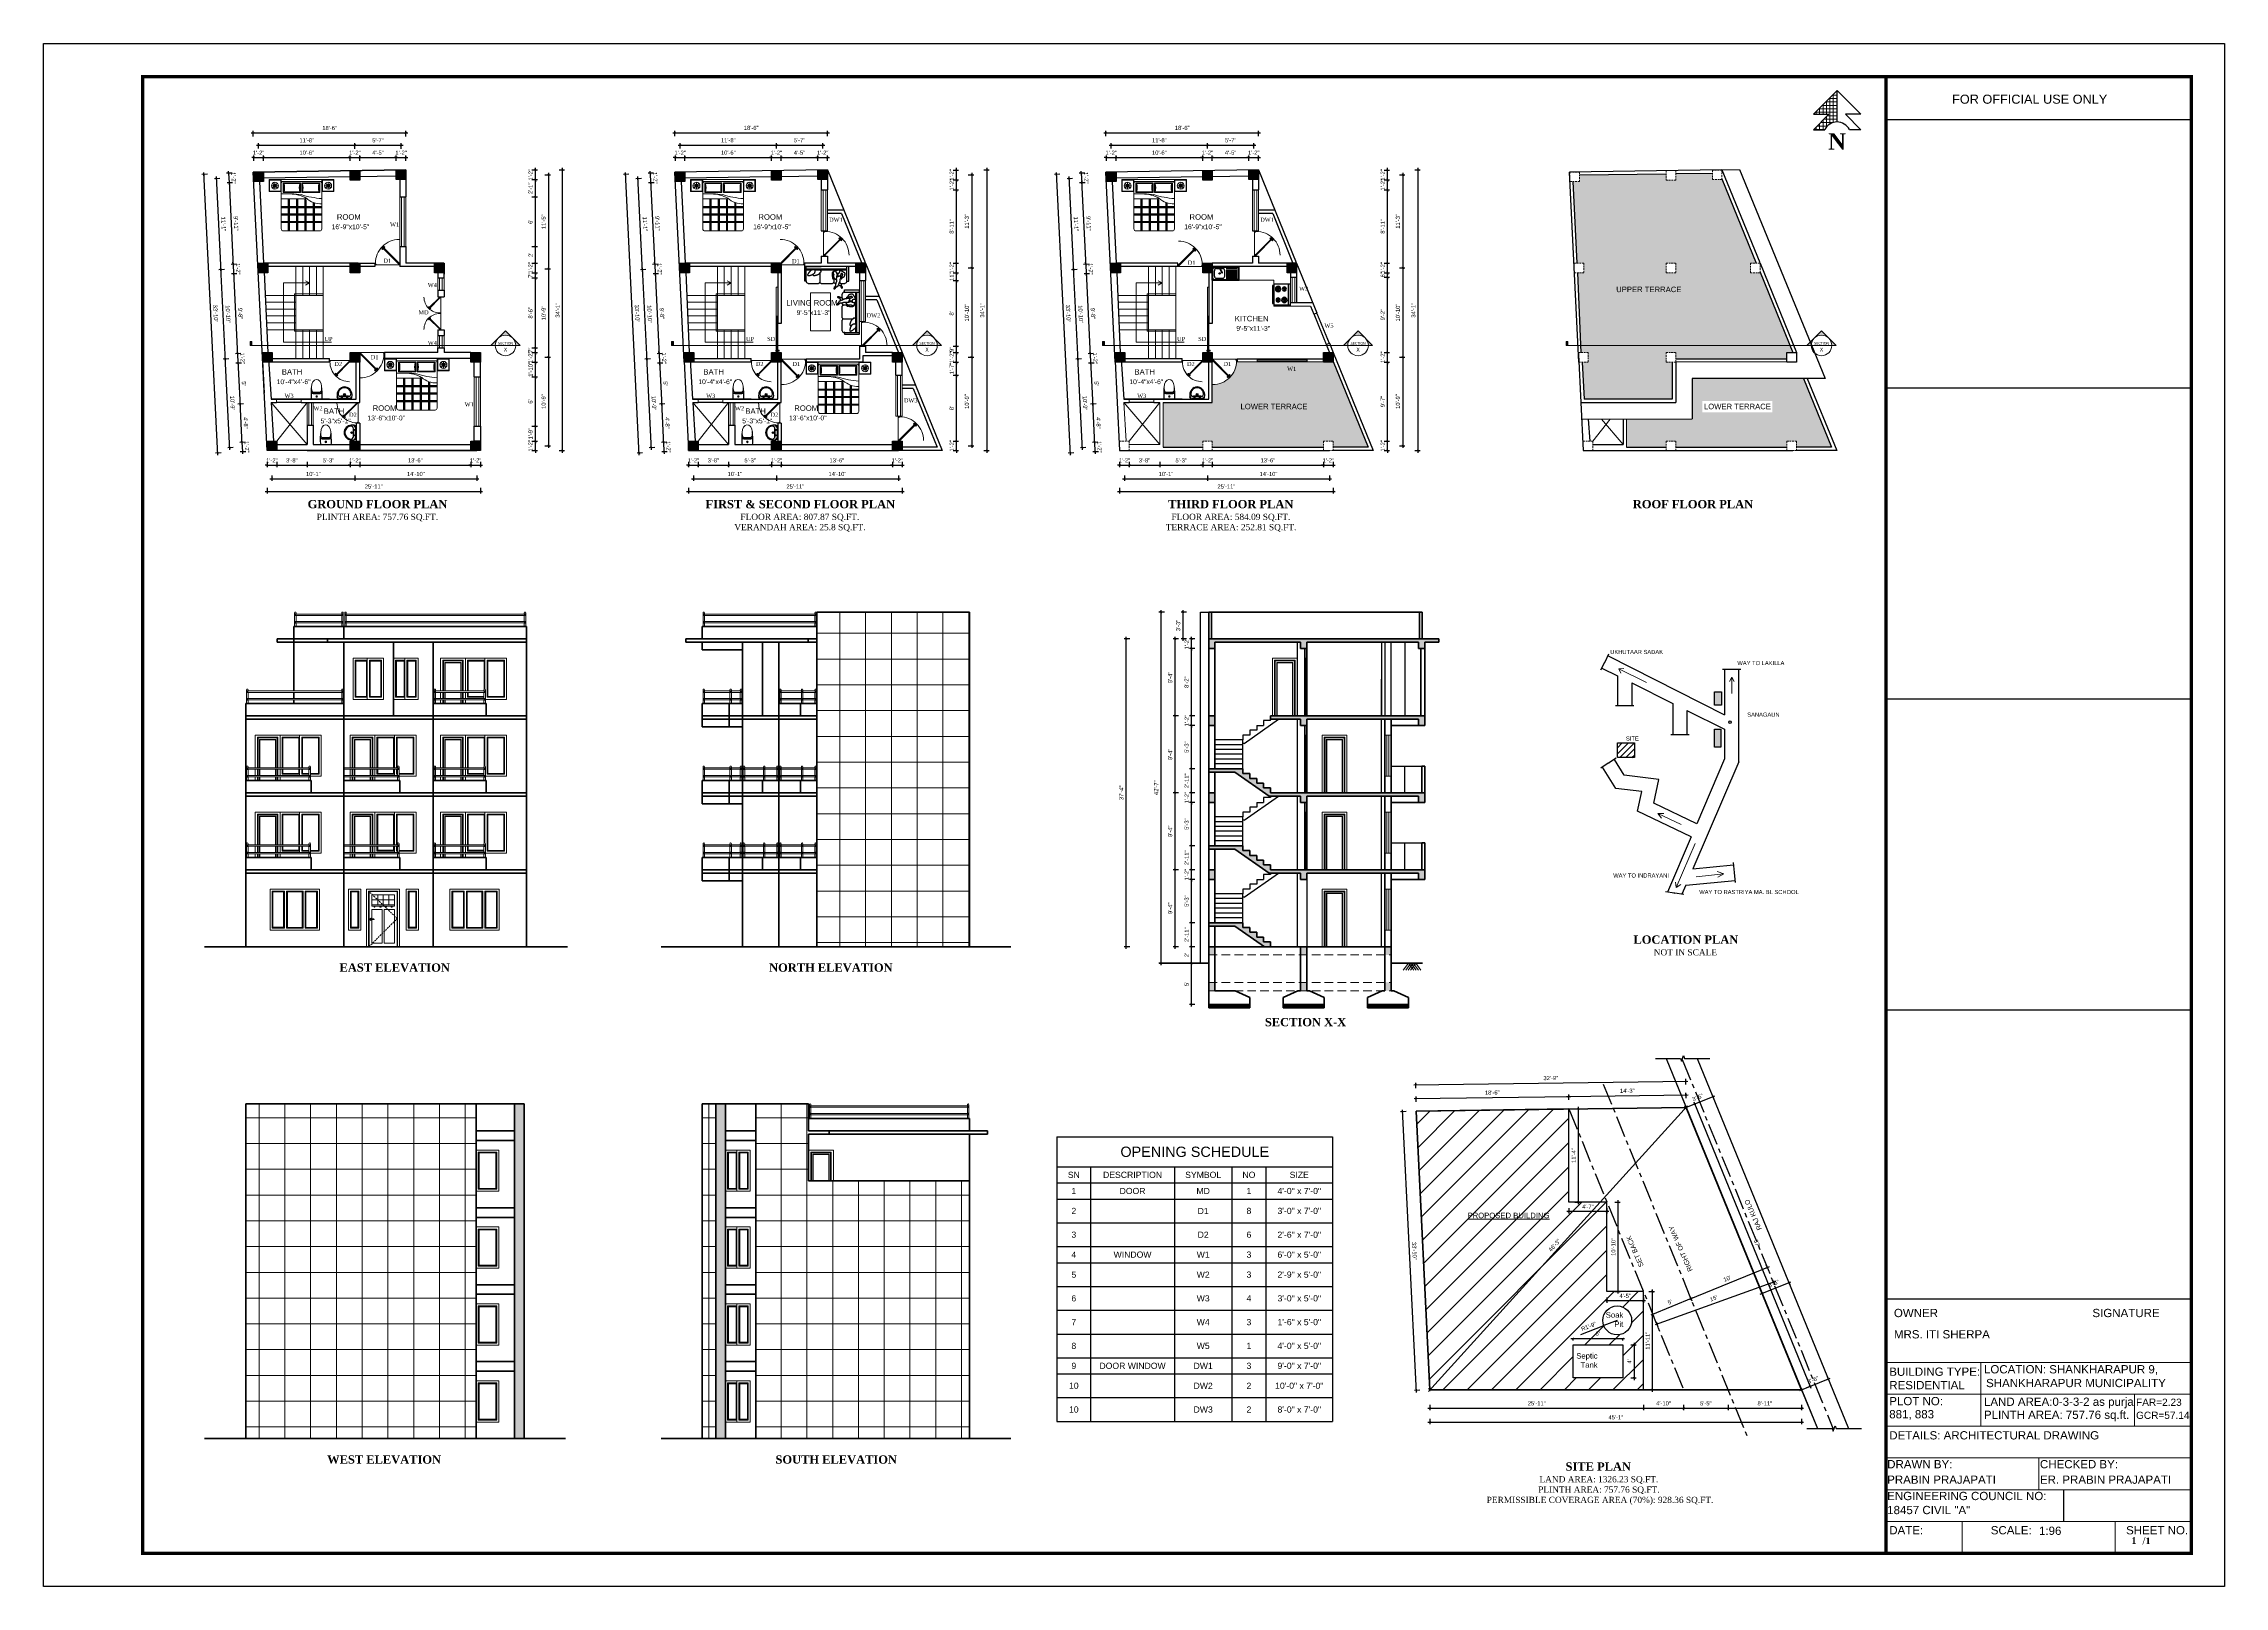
# Model space of a CAD drawing. Header units: inches. Extents: x -4737 to 13205, y 2479 to 13285.
# Drawn here: x 2537 to 5712, y 9074 to 11319 of the extents above; entities that cross this region are included whole.
import ezdxf
from ezdxf.enums import TextEntityAlignment as Align

# ---------------------------------------------------------------- set-up
doc = ezdxf.new("R2010")
doc.units = ezdxf.units.IN
doc.header["$MEASUREMENT"] = 0
for name, pattern in [('CENTER', [50.8, 31.75, -6.35, 6.35, -6.35]), ('HIDDEN', [0.375, 0.25, -0.125]), ('HIDDEN2', [0.1875, 0.125, -0.0625])]:
    doc.linetypes.add(name, pattern=pattern)
for name, color, linetype, lineweight in [('A-FURN', 9, 'Continuous', 5), ('Door', 205, 'Continuous', 13), ('DW-SEC', 24, 'Continuous', 25), ('Furnitures', 44, 'Continuous', 9), ('hatch-.09', 8, 'Continuous', 9), ('hatch-.09 @ 1', 8, 'Continuous', 9), ('hatch-.09 @ 96', 8, 'Continuous', 9), ('HATCH-.13', 8, 'Continuous', 13), ('interior wall', 10, 'Continuous', 13), ('Label', 7, 'Continuous', 13), ('ns_DIMS', 1, 'Continuous', 0), ('ns_DIMS @ 1', 1, 'Continuous', 0), ('ns_DOOR', 31, 'Continuous', 15), ('ns_HATCH', 40, 'Continuous', 0), ('ns_RAILING', 191, 'Continuous', 15), ('ns_TEXT', 7, 'Continuous', 13), ('ns_WALL', 21, 'Continuous', 60), ('ns_WINDOW', 151, 'Continuous', 15), ('ns_XTHIN', 41, 'Continuous', 0), ('PUERTAS', 7, 'Continuous', 9), ('road', 129, 'Continuous', 25), ('site', 11, 'Continuous', 40), ('stair', 201, 'Continuous', 13), ('Text', 7, 'Continuous', 13), ('Text 0.200', 122, 'Continuous', 20), ('WALL', 12, 'Continuous', 30), ('wall2', 1, 'Continuous', 15), ('windoow', 4, 'Continuous', 5)]:
    doc.layers.add(name, color=color, linetype=linetype, lineweight=lineweight)
for name, color, linetype in [('A-Wall', 7, 'Continuous'), ('ELEVATION', 3, 'Continuous'), ('furniture', 253, 'Continuous')]:
    doc.layers.add(name, color=color, linetype=linetype)
doc.layers.add('ns_FADED', color=252, linetype='Continuous', lineweight=13, transparency=0.35)
doc.styles.add('arial', font='arial.ttf')
doc.styles.add('arial 1000', font='arial.ttf')
doc.styles.add('ATTR', font='romans.shx', dxfattribs={"width": 0.8, "height": 0.7})
doc.styles.add('dim', font='arial.ttf', dxfattribs={"height": 7})
doc.styles.add('ordinary', font='arial.ttf')
doc.styles.get("Standard").update_dxf_attribs({"font": 'arial.ttf'})
doc.styles.add('Tahoma', font='tahoma.ttf')
doc.styles.add('titles', font='arial.ttf')
doc.dimstyles.new("1-8'", dxfattribs={"dimtxt": 6, "dimasz": 3, "dimexe": 3, "dimexo": 6, "dimgap": 4, "dimtad": 1, "dimdec": 0, "dimzin": 0, "dimdsep": 46, "dimlunit": 4, "dimtxsty": 'arial 1000', "dimblk": 'ARCHTICK', "dimcen": 8, "dimdle": 3, "dimclrt": 7, "dimazin": 0, "dimtfac": 1, "dimtdec": 0, "dimtix": 1, "dimtmove": 2, "dimatfit": 3, "dimfxl": 5, "dimfxlon": 1, "dimarcsym": 0})
pattern_1 = [(0, (-154.8457, 5929.123), (0, 4.125), [3, -1.125]), (90, (-154.8457, 5929.123), (-4.125, 3e-16), [3, -1.125])]

# ---------------------------------------------------------------- blocks, each defined once
blk = doc.blocks.new('A$C3AED30AC')
at = {"layer": 'A-FURN', "color": 147, "linetype": 'ByBlock'}
for p, q in [((0, 1532), (0, 1982)), ((0, 1982), (450, 1982)), ((450, 1982), (1950, 1982)), ((450, 1982), (450, 1532)), ((450, 1906), (450, 1982)), ((450, 1906), (1950, 1906)), ((450, 155), (450, 1830)), ((1950, 1982), (1950, 1532)), ((2400, 1982), (1950, 1982)), ((1950, 1830), (1950, 159)), ((2400, 1532), (2400, 1982)), ((450, 1532), (0, 1532)), ((1950, 1532), (2400, 1532)), ((1870, 79), (526, 79))]:
    blk.add_line(p, q, dxfattribs=at)
at = {"layer": 'A-FURN', "color": 8}
for p, q in [((20, 1552), (20, 1962)), ((20, 1962), (430, 1962)), ((430, 1962), (430, 1552)), ((1970, 1962), (1970, 1552)), ((2380, 1962), (1970, 1962)), ((2380, 1552), (2380, 1962)), ((430, 1552), (20, 1552)), ((1970, 1552), (2380, 1552))]:
    blk.add_line(p, q, dxfattribs=at)
at = {"layer": 'A-FURN', "color": 5, "linetype": 'ByBlock'}
for p, q in [((216, 1752), (82, 1752)), ((216, 1752), (121, 1847)), ((216, 1752), (121, 1657)), ((216, 1752), (216, 1887)), ((216, 1752), (311, 1847)), ((216, 1752), (216, 1752)), ((216, 1752), (216, 1752)), ((216, 1752), (216, 1752)), ((216, 1752), (350, 1752)), ((216, 1752), (216, 1618)), ((216, 1752), (311, 1657)), ((526, 1855), (526, 1500)), ((1189, 1855), (526, 1855)), ((1189, 1500), (1189, 1855)), ((1873, 1855), (1240, 1855)), ((1240, 1855), (1240, 1500)), ((1873, 1500), (1873, 1855)), ((2184, 1752), (2049, 1752)), ((2184, 1752), (2089, 1847)), ((2184, 1752), (2089, 1657)), ((2184, 1752), (2184, 1887)), ((2184, 1752), (2279, 1847)), ((2184, 1752), (2318, 1752)), ((2184, 1752), (2184, 1752)), ((2184, 1752), (2184, 1752)), ((2184, 1752), (2184, 1752)), ((2184, 1752), (2279, 1657)), ((2184, 1752), (2184, 1618)), ((526, 1500), (1189, 1500)), ((996, 1264), (1950, 1264)), ((1240, 1500), (1873, 1500)), ((1574, 1449), (1950, 1449))]:
    blk.add_line(p, q, dxfattribs=at)
at = {"layer": 'A-FURN', "color": 9}
for p, q in [((1163, 1835), (552, 1835)), ((1847, 1835), (1266, 1835)), ((552, 1520), (1163, 1520)), ((1266, 1520), (1847, 1520))]:
    blk.add_line(p, q, dxfattribs=at)
at = {"layer": 'A-FURN', "color": 8, "linetype": 'Continuous'}
for p, q in [((450, 983), (1950, 983)), ((450, 971), (1950, 971)), ((450, 959), (1950, 959)), ((450, 950), (1950, 950)), ((450, 938), (1950, 938)), ((722, 1115), (722, 79)), ((734, 1115), (734, 79)), ((746, 1115), (746, 79)), ((759, 1117), (759, 79)), ((771, 1120), (771, 79)), ((1030, 1223), (1030, 79)), ((1042, 1230), (1042, 79)), ((1054, 1237), (1054, 79)), ((1067, 1245), (1067, 79)), ((1079, 1253), (1079, 79)), ((1335, 1264), (1335, 79)), ((1347, 1264), (1347, 79)), ((1359, 1264), (1359, 79)), ((1372, 1264), (1372, 79)), ((1384, 1264), (1384, 79)), ((1640, 1264), (1640, 79)), ((1652, 1264), (1652, 79)), ((1664, 1264), (1664, 79)), ((1677, 1264), (1677, 79)), ((1689, 1264), (1689, 79)), ((450, 713), (1950, 713)), ((450, 701), (1950, 701)), ((450, 689), (1950, 689)), ((450, 680), (1950, 680)), ((450, 668), (1950, 668)), ((450, 431), (1950, 431)), ((450, 419), (1950, 419)), ((450, 407), (1950, 407)), ((450, 398), (1950, 398)), ((450, 386), (1950, 386))]:
    blk.add_line(p, q, dxfattribs=at)
at = {"layer": 'A-FURN', "color": 5, "linetype": 'ByBlock'}
for centre, radius in [((216, 1752), 129), ((216, 1752), 62.8), ((2184, 1752), 129), ((2184, 1752), 62.8)]:
    blk.add_circle(centre, radius, dxfattribs=at)
at = {"layer": 'A-FURN', "color": 147, "linetype": 'ByBlock'}
for centre, radius, start, end in [((526, 1830), 76.2, 90, 180), ((1873, 1830), 76.2, 0, 90), ((526, 155), 76.2, 180, 270), ((1870, 159), 80, 270, 0)]:
    blk.add_arc(centre, radius, start, end, dxfattribs=at)
at = {"layer": 'A-FURN', "color": 5, "linetype": 'ByBlock'}
for centre, radius, start, end in [((-83, 1677), 635, 343.7398, 16.2602), ((1799, 1677), 635, 163.73979, 196.26021), ((630, 1677), 635, 343.7398, 16.2602), ((2483, 1677), 635, 163.73979, 196.26021), ((194, 4689), 3422, 274.28895, 287.24996), ((485, 1886), 803, 267.49694, 311.91323), ((1639, 177), 1271, 90.35642, 119.03891), ((1573, -870), 2319, 89.98014, 99.03119)]:
    blk.add_arc(centre, radius, start, end, dxfattribs=at)
at = {"layer": 'A-FURN', "color": 9}
for centre, start, end in [((-83, 1677), 346.05939, 13.94061), ((1799, 1677), 166.05939, 193.94061), ((630, 1677), 346.05939, 13.94061), ((2483, 1677), 166.05939, 193.94061)]:
    blk.add_arc(centre, 655, start, end, dxfattribs=at)
blk = doc.blocks.new('2ft6in')
at = {"layer": 'PUERTAS', "color": 2}
for p, q in [((0, 2), (0, 0)), ((0.6, 2), (0, 2)), ((1.3, 0), (0, 0)), ((0.6, 1.3), (0.6, 2)), ((0.7, 1.3), (0.6, 1.3)), ((0.7, 1.3), (0.7, 2)), ((0.7, 1), (0.7, 1.3)), ((1.3, 1), (0.7, 1)), ((0.8, 2.1), (21, 22.3)), ((1.4, 1.6), (0.8, 2.1)), ((1.3, 1.5), (0.8, 2.1)), ((1.4, 1.6), (1.3, 1.5)), ((1.5, 1.4), (1.3, 1.5)), ((1.3, 0), (1.3, 1)), ((21.7, 21.6), (1.5, 1.4)), ((18.3, 21.8), (18.3, 21.8)), ((21.7, 21.6), (21, 22.3)), ((21.2, 18.9), (21.2, 18.9)), ((28.7, 0), (28.7, 1)), ((28.7, 1), (29.3, 1)), ((28.7, 0), (30, 0)), ((29.3, 1), (29.3, 2)), ((29.3, 2), (30, 2)), ((30, 0), (30, 2))]:
    blk.add_line(p, q, dxfattribs=at)
at = {"layer": 'PUERTAS', "color": 8}
for p, q in [((0, 0), (30, 0)), ((18.8, 20.8), (18, 21.4)), ((18.9, 20.8), (18.1, 21.5)), ((19, 20.9), (18.2, 21.6)), ((18.4, 21.9), (18.3, 21.8)), ((19.1, 21), (18.3, 21.7)), ((18.4, 21.9), (18.6, 22)), ((18.6, 22), (18.6, 22)), ((19.3, 21.3), (18.6, 22)), ((19.4, 21.4), (18.8, 22.1)), ((19.6, 21.5), (18.9, 22.3)), ((19.5, 21.5), (18.9, 22.3)), ((18.9, 20.3), (19.2, 20.7)), ((19.1, 20.8), (19, 20.9)), ((19.2, 20.9), (19.1, 21)), ((19.1, 20.8), (19.1, 20.9)), ((19.1, 20.4), (19.3, 20.8)), ((19.3, 20.9), (19.2, 21)), ((19.4, 21.1), (19.3, 21.2)), ((19.3, 20.6), (19.3, 20.8)), ((19.5, 21.2), (19.4, 21.3)), ((19.5, 21.2), (19.4, 21.3)), ((19.5, 21.1), (19.4, 21.2)), ((19.4, 20.8), (19.4, 20.9)), ((19.6, 20.9), (19.4, 20.9)), ((19.7, 21.1), (19.5, 21)), ((20.1, 21.4), (19.6, 21.1)), ((19.9, 21.2), (19.6, 21.1)), ((19.7, 19.5), (20.1, 19.8)), ((19.9, 19.7), (20.2, 19.8)), ((20.1, 19.9), (20.3, 19.9)), ((20.2, 20), (20.3, 20)), ((20.2, 19.7), (20.3, 19.6)), ((20.2, 19.7), (20.3, 19.6)), ((20.2, 19.4), (20.9, 18.7)), ((20.2, 19.4), (20.8, 18.6)), ((20.3, 20.1), (20.4, 20)), ((20.3, 19.8), (20.4, 19.7)), ((20.3, 19.5), (21, 18.8)), ((20.5, 20.3), (20.4, 20.1)), ((20.4, 19.8), (20.4, 19.7)), ((20.7, 20.5), (20.5, 20.2)), ((20.5, 20), (20.6, 19.9)), ((20.5, 19.6), (21.1, 18.9)), ((20.8, 20.6), (20.6, 20.2)), ((20.6, 20.1), (20.7, 20)), ((20.6, 20.1), (20.7, 20)), ((20.6, 20), (20.7, 20)), ((20.7, 19.9), (21.4, 19.2)), ((20.8, 20), (21.6, 19.3)), ((20.9, 20.1), (21.7, 19.5)), ((21, 20.1), (21.7, 19.5)), ((21.3, 19), (21.2, 18.9)), ((21.3, 19), (21.4, 19.1)), ((21.4, 19.2), (21.4, 19.1))]:
    blk.add_line(p, q, dxfattribs=at)
at = {"layer": 'PUERTAS', "color": 1}
for p, q in [((18.1, 21.5), (18.5, 21.9)), ((18.1, 21.4), (18.5, 21.9)), ((18.1, 21.5), (18.1, 21.5)), ((18.7, 20.8), (18.1, 21.3)), ((18.9, 22.3), (18.5, 21.9)), ((18.8, 22.2), (18.5, 21.9)), ((18.8, 22.2), (18.8, 22.2)), ((18.8, 20.8), (19.2, 21.2)), ((18.8, 20.2), (19.1, 20.6)), ((18.9, 20.1), (18.8, 20.1)), ((18.9, 20.9), (18.9, 20.9)), ((19.5, 21.6), (19, 22.3)), ((19, 20.9), (19.2, 21.1)), ((19.1, 20.8), (19, 20.9)), ((19.1, 20.8), (19.3, 21)), ((19.1, 20.7), (19.1, 20.7)), ((19.1, 20.6), (19.1, 20.6)), ((19.5, 21.5), (19.2, 21.2)), ((19.5, 21.3), (19.2, 21.1)), ((19.5, 21.2), (19.3, 21)), ((19.4, 21.4), (19.5, 21.4)), ((19.5, 21.2), (19.4, 21.3)), ((19.5, 19.4), (19.5, 19.4)), ((19.6, 21.2), (19.6, 21.2)), ((19.6, 19.4), (20, 19.7)), ((20.1, 21.5), (19.7, 21.2)), ((19.7, 21.2), (19.7, 21.2)), ((20, 19.7), (20, 19.7)), ((20.1, 19.7), (20.1, 19.7)), ((20.2, 21.5), (20.2, 21.5)), ((20.2, 19.7), (20.4, 19.9)), ((20.2, 19.4), (20.6, 19.8)), ((20.2, 19.7), (20.3, 19.6)), ((20.2, 19.3), (20.8, 18.6)), ((20.3, 19.6), (20.5, 19.8)), ((20.3, 19.5), (20.3, 19.5)), ((20.6, 20.1), (20.4, 19.9)), ((20.7, 20), (20.5, 19.8)), ((20.7, 20.2), (20.6, 20.2)), ((20.9, 20.1), (20.6, 19.8)), ((20.6, 20.1), (20.7, 20)), ((20.9, 20.7), (20.7, 20.3)), ((20.7, 20.3), (20.7, 20.3)), ((20.8, 20), (20.8, 20)), ((20.9, 20.8), (20.9, 20.8)), ((20.9, 18.6), (21.3, 19.1)), ((20.9, 18.7), (21.3, 19)), ((20.9, 18.7), (20.9, 18.7)), ((21, 20.1), (21.7, 19.6)), ((21.7, 19.5), (21.3, 19.1)), ((21.7, 19.4), (21.3, 19)), ((21.6, 19.4), (21.7, 19.4))]:
    blk.add_line(p, q, dxfattribs=at)
at = {"layer": 'PUERTAS', "color": 2}
for radius in [0.129, 0.0627]:
    blk.add_circle((0.7, 2.1), radius, dxfattribs=at)
at = {"layer": 'PUERTAS', "color": 8}
blk.add_arc((0.7, 2.1), 28.7, 359.7285, 90.0333, dxfattribs=at)
at = {"layer": 'PUERTAS', "color": 1}
for centre, start, end in [((18.8, 20.8), 231.0764, 315), ((18.9, 20.2), 135, 225), ((18.9, 22.2), 38.9236, 135), ((19, 20.9), 225, 315), ((19.2, 20.7), 135, 219.7428), ((19.1, 20.6), 315, 39.7428), ((19.5, 21.6), 315, 38.9236), ((19.4, 21.4), 315, 45), ((19.6, 21.2), 50.2572, 135), ((19.6, 19.5), 225, 315), ((19.7, 21.3), 230.2572, 315), ((20.1, 19.6), 50.2572, 135), ((20.2, 21.4), 45, 135), ((20.2, 19.7), 230.2572, 315), ((20.3, 19.4), 135, 218.9236), ((20.4, 19.5), 135, 225), ((20.7, 20.3), 135, 219.7428), ((20.6, 20.2), 315, 39.7428), ((20.8, 20), 45, 135), ((20.8, 18.7), 218.9236, 315), ((20.9, 20.7), 315, 45), ((21, 20.1), 51.0764, 135), ((21.7, 19.5), 315, 51.0764)]:
    blk.add_arc(centre, 0.0667, start, end, dxfattribs=at)
blk = doc.blocks.new('*U33')
at = {"color": 3, "xscale": -1}
blk.add_blockref('2ft6in', (42, 0), dxfattribs=at)
blk = doc.blocks.new('3ft')
at = {"layer": 'PUERTAS', "color": 2}
for p, q in [((0, 2.4), (0, 0)), ((0.7, 2.4), (0, 2.4)), ((1.6, 0), (0, 0)), ((0.7, 1.5), (0.7, 2.4)), ((0.8, 1.5), (0.7, 1.5)), ((0.8, 1.5), (0.8, 2.4)), ((0.8, 1.2), (0.8, 1.5)), ((1.6, 1.2), (0.8, 1.2)), ((1.6, 1.8), (0.9, 2.5)), ((1, 2.5), (25.2, 26.7)), ((1.6, 1.9), (1, 2.5)), ((1.6, 1.9), (1.6, 1.8)), ((1.8, 1.6), (1.6, 1.8)), ((1.6, 0), (1.6, 1.2)), ((26, 25.9), (1.8, 1.6)), ((22, 26.1), (22, 26.1)), ((26, 25.9), (25.2, 26.7)), ((25.4, 22.7), (25.4, 22.7)), ((34.4, 0), (34.4, 1.2)), ((34.4, 1.2), (35.2, 1.2)), ((34.4, 0), (36, 0)), ((35.2, 1.2), (35.2, 2.4)), ((35.2, 2.4), (36, 2.4)), ((36, 0), (36, 2.4))]:
    blk.add_line(p, q, dxfattribs=at)
at = {"layer": 'PUERTAS', "color": 8}
for p, q in [((0, 0), (36, 0)), ((22.6, 24.9), (21.6, 25.7)), ((22.6, 25), (21.7, 25.7)), ((22.7, 25.1), (21.8, 25.9)), ((22.1, 26.3), (22, 26.1)), ((22.9, 25.2), (22, 26.1)), ((22.1, 26.3), (22.3, 26.4)), ((22.3, 26.4), (22.3, 26.4)), ((23.2, 25.5), (22.3, 26.4)), ((23.3, 25.7), (22.5, 26.6)), ((23.5, 25.8), (22.7, 26.8)), ((23.4, 25.8), (22.7, 26.7)), ((22.7, 24.3), (23, 24.8)), ((23, 25), (22.8, 25.1)), ((23, 25), (22.9, 25.2)), ((23, 25), (22.9, 25.1)), ((22.9, 24.5), (23.1, 24.9)), ((23.1, 25.1), (23, 25.2)), ((23.1, 24.8), (23.2, 25)), ((23.3, 25.3), (23.2, 25.4)), ((23.4, 25.4), (23.3, 25.6)), ((23.4, 25.4), (23.3, 25.5)), ((23.4, 25.4), (23.3, 25.5)), ((23.3, 24.9), (23.3, 25.1)), ((23.5, 25.1), (23.3, 25.1)), ((23.6, 25.3), (23.4, 25.2)), ((23.9, 25.5), (23.5, 25.3)), ((24.1, 25.7), (23.6, 25.4)), ((23.6, 23.4), (24.1, 23.7)), ((23.8, 23.6), (24.2, 23.8)), ((24.1, 23.8), (24.3, 23.9)), ((24.2, 24), (24.4, 24)), ((24.2, 23.3), (25, 22.3)), ((24.3, 23.7), (24.4, 23.6)), ((24.3, 23.7), (24.5, 23.6)), ((24.3, 23.6), (24.4, 23.5)), ((24.3, 23.3), (25.1, 22.4)), ((24.4, 24.2), (24.4, 24)), ((24.4, 23.8), (24.5, 23.7)), ((24.4, 23.4), (25.2, 22.5)), ((24.6, 24.3), (24.5, 24.1)), ((24.5, 23.6), (25.4, 22.7)), ((24.8, 24.6), (24.6, 24.2)), ((24.6, 24), (24.7, 23.9)), ((25, 24.8), (24.7, 24.3)), ((24.7, 24.1), (24.8, 23.9)), ((24.7, 24.1), (24.8, 24)), ((24.8, 24.1), (24.9, 24)), ((24.8, 23.8), (25.7, 23)), ((25, 24), (25.9, 23.2)), ((25.1, 24.2), (26.1, 23.4)), ((25.1, 24.1), (26, 23.3)), ((25.6, 22.8), (25.4, 22.7)), ((25.6, 22.8), (25.7, 23)), ((25.7, 23), (25.7, 23))]:
    blk.add_line(p, q, dxfattribs=at)
at = {"layer": 'PUERTAS', "color": 1}
for p, q in [((21.7, 25.8), (22.1, 26.3)), ((21.7, 25.7), (22.2, 26.2)), ((21.7, 25.8), (21.7, 25.8)), ((22.5, 25), (21.7, 25.6)), ((22.6, 26.7), (22.1, 26.3)), ((22.7, 26.7), (22.2, 26.2)), ((22.6, 26.7), (22.6, 26.7)), ((22.6, 25), (23, 25.4)), ((22.6, 24.3), (22.9, 24.7)), ((22.6, 24.1), (22.6, 24.1)), ((22.7, 25.1), (22.7, 25.1)), ((23.4, 25.9), (22.8, 26.7)), ((22.8, 25.1), (23.1, 25.3)), ((22.9, 25), (22.8, 25.1)), ((22.9, 24.9), (23.2, 25.2)), ((22.9, 24.8), (22.9, 24.8)), ((22.9, 24.7), (22.9, 24.7)), ((23.4, 25.8), (23, 25.4)), ((23.3, 25.6), (23.1, 25.3)), ((23.5, 25.5), (23.2, 25.2)), ((23.3, 25.7), (23.3, 25.7)), ((23.4, 25.5), (23.3, 25.6)), ((23.4, 23.3), (23.4, 23.3)), ((23.6, 25.5), (23.6, 25.5)), ((23.6, 23.3), (24, 23.6)), ((24.1, 25.8), (23.7, 25.5)), ((23.7, 25.5), (23.7, 25.5)), ((24, 23.6), (24, 23.6)), ((24.1, 23.6), (24.1, 23.6)), ((24.3, 25.8), (24.3, 25.8)), ((24.3, 23.6), (24.5, 23.9)), ((24.3, 23.3), (24.7, 23.7)), ((24.3, 23.6), (24.4, 23.5)), ((24.3, 23.2), (24.9, 22.4)), ((24.4, 23.5), (24.6, 23.8)), ((24.4, 23.4), (24.4, 23.4)), ((24.8, 24.1), (24.5, 23.9)), ((24.9, 24), (24.6, 23.8)), ((25.1, 24.1), (24.7, 23.7)), ((25.1, 24.8), (24.8, 24.4)), ((24.8, 24.4), (24.8, 24.4)), ((24.8, 24.3), (24.8, 24.3)), ((24.8, 24.1), (24.9, 24)), ((25, 24), (25, 24)), ((25, 22.4), (25.5, 22.9)), ((25.1, 25), (25.1, 25)), ((25.1, 22.4), (25.6, 22.8)), ((25.1, 22.4), (25.1, 22.4)), ((25.2, 24.1), (26, 23.5)), ((26, 23.4), (25.5, 22.9)), ((26, 23.3), (25.6, 22.8)), ((26, 23.3), (26, 23.3))]:
    blk.add_line(p, q, dxfattribs=at)
at = {"layer": 'PUERTAS', "color": 2}
for radius in [0.155, 0.0752]:
    blk.add_circle((0.8, 2.6), radius, dxfattribs=at)
at = {"layer": 'PUERTAS', "color": 8}
blk.add_arc((0.8, 2.6), 34.4, 359.7285, 90.0333, dxfattribs=at)
at = {"layer": 'PUERTAS', "color": 1}
for centre, start, end in [((22.5, 25), 231.0764, 315), ((22.7, 24.2), 135, 225), ((22.7, 26.7), 38.9236, 135), ((22.8, 25.1), 225, 315), ((23, 24.9), 135, 219.7428), ((22.9, 24.8), 315, 39.7428), ((23.3, 25.6), 315, 45), ((23.4, 25.9), 315, 38.9236), ((23.5, 23.4), 225, 315), ((23.5, 25.4), 50.2572, 135), ((23.6, 25.5), 230.2572, 315), ((24.1, 23.6), 50.2572, 135), ((24.2, 25.7), 45, 135), ((24.2, 23.7), 230.2572, 315), ((24.3, 23.2), 135, 218.9236), ((24.4, 23.5), 135, 225), ((24.8, 24.3), 135, 219.7428), ((24.7, 24.2), 315, 39.7428), ((24.9, 24), 45, 135), ((25, 22.4), 218.9236, 315), ((25, 24.9), 315, 45), ((25.2, 24.1), 51.0764, 135), ((26, 23.4), 315, 51.0764)]:
    blk.add_arc(centre, 0.08, start, end, dxfattribs=at)
blk = doc.blocks.new('*U36')
at = {"color": 3}
blk.add_blockref('3ft', (0, 0), dxfattribs=at)
blk = doc.blocks.new('A$C2BC6131C')
at = {"layer": 'A-FURN', "color": 8}
for p in [(0, 164), (0, -164)]:
    blk.add_line(p, (0, 0), dxfattribs=at)
for radius in [29.6, 16.1]:
    blk.add_circle((96, 0), radius, dxfattribs=at)
for centre, radius, start, end in [((40, 164), 40, 92.59988, 180), ((197, -4116), 4312, 86.30057, 92.47118), ((155, -2371), 2577, 82.86641, 92.59988), ((793, 24), 602, 165.61847, 182.25332), ((193, 178), 18.2, 343.38126, 66.47238), ((202, 176), 18.8, 342.35932, 95.93155), ((793, 24), 592, 165.61847, 182.25332), ((774, 24), 552, 165.61847, 182.45753), ((218, 172), 24.1, 332.20328, 71.94045), ((1633, -8), 1378, 174.60795, 179.65911), ((1633, 8), 1378, 180.34089, 185.39205), ((321, 116), 60, 100.47011, 174.60795), ((468, -913), 1100, 89.65189, 98.29697), ((40, -164), 40, 180, 267.40012), ((197, 4116), 4312, 267.52882, 273.69943), ((155, 2371), 2577, 267.40012, 277.13359), ((793, -24), 602, 177.74668, 194.38153), ((202, -176), 18.8, 264.06845, 17.64068), ((193, -178), 18.2, 293.52762, 16.61874), ((793, -24), 592, 177.74668, 194.38153), ((774, -24), 552, 177.54247, 194.38153), ((218, -172), 24.1, 288.05955, 27.79672), ((321, -116), 60, 185.39205, 259.52989), ((468, 913), 1100, 261.70303, 270.34811)]:
    blk.add_arc(centre, radius, start, end, dxfattribs=at)
blk.add_ellipse((441, 0), major_axis=(-289, 0), ratio=0.648116, start_param=1.570796, end_param=4.592942, dxfattribs=at)
blk = doc.blocks.new('A$C2C8E2855')
at = {"color": 3}
for p, q in [((77, -154), (19, -208)), ((50, -118), (20, -196)), ((530, -118), (50, -118)), ((52, -118), (529, -118)), ((111, -140), (471, -140)), ((149, -223), (431, -223)), ((431, -223), (149, -223)), ((507, -155), (563, -213)), ((530, -118), (560, -196))]:
    blk.add_line(p, q, dxfattribs=at)
for centre, radius in [((191, -183), 16.3), ((292, -290), 31.6), ((292, -290), 23), ((391, -183), 16.3)]:
    blk.add_circle(centre, radius, dxfattribs=at)
for centre, radius, start, end in [((318, -270), 307, 166.17513, 244.72963), ((149, -323), 100, 90, 190.56023), ((290, -297), 243, 190.56023, 349.43977), ((111, -190), 50, 90, 133.18096), ((290, -319), 250, 245.80711, 296.46282), ((318, -270), 307, 266.58899, 266.59358), ((261, -270), 307, 297.06391, 13.82487), ((431, -323), 100, 349.43977, 90), ((471, -190), 50, 44.56072, 90)]:
    blk.add_arc(centre, radius, start, end, dxfattribs=at)
at = {"color": 3, "width": 0.8, "flags": 9}
for tag in ['XSIZE', 'YSIZE']:
    blk.add_attdef(tag, (290, -118), '', height=0.5, dxfattribs=at)
blk = doc.blocks.new('_ArchTick')
at = {"color": 0, "const_width": 0.15}
blk.add_lwpolyline([(-0.5, -0.5), (0.5, 0.5)], dxfattribs=at)
blk = doc.blocks.new('*D381')
at = {"layer": 'Defpoints', "color": 0, "transparency": 16777216}
for p in [(2856.9, 11153.1), (2842.9, 11132), (2856.9, 11132)]:
    blk.add_point(p, dxfattribs=at)
at = {"layer": 'ns_DIMS', "color": 0, "lineweight": -2, "transparency": 16777216}
for p, q in [((2842.9, 11153.1), (2839.9, 11153.1)), ((2842.9, 11148.1), (2842.9, 11156.1)), ((2842.9, 11153.1), (2856.9, 11153.1)), ((2856.9, 11148.1), (2856.9, 11156.1)), ((2856.9, 11153.1), (2859.9, 11153.1))]:
    blk.add_line(p, q, dxfattribs=at)
at = {"layer": 'ns_DIMS', "color": 0, "lineweight": -2, "transparency": 16777216, "xscale": 3, "yscale": 3, "zscale": 3}
blk.add_blockref('_ArchTick', (2842.9, 11153.1), dxfattribs=at)
at = {"layer": 'ns_DIMS', "color": 0, "lineweight": -2, "transparency": 16777216, "xscale": 3, "yscale": 3, "zscale": 3, "rotation": 180}
blk.add_blockref('_ArchTick', (2856.9, 11153.1), dxfattribs=at)
at = {"layer": 'ns_DIMS', "color": 7, "transparency": 16777216, "insert": (2849.9, 11160.1), "char_height": 6, "attachment_point": 5, "style": 'arial 1000'}
blk.add_mtext('1\'-2"', dxfattribs=at)
blk = doc.blocks.new('*D382')
at = {"layer": 'Defpoints', "color": 0, "transparency": 16777216}
for p in [(2990.1, 11171.2), (2849.9, 11132), (2990.1, 11134)]:
    blk.add_point(p, dxfattribs=at)
at = {"layer": 'ns_DIMS', "color": 0, "lineweight": -2, "transparency": 16777216}
for p, q in [((2846.9, 11171.2), (2993.1, 11171.2)), ((2849.9, 11166.2), (2849.9, 11174.2)), ((2990.1, 11166.2), (2990.1, 11174.2))]:
    blk.add_line(p, q, dxfattribs=at)
at = {"layer": 'ns_DIMS', "color": 0, "lineweight": -2, "transparency": 16777216, "xscale": 3, "yscale": 3, "zscale": 3, "rotation": 180}
blk.add_blockref('_ArchTick', (2849.9, 11171.2), dxfattribs=at)
at = {"layer": 'ns_DIMS', "color": 0, "lineweight": -2, "transparency": 16777216, "xscale": 3, "yscale": 3, "zscale": 3}
blk.add_blockref('_ArchTick', (2990.1, 11171.2), dxfattribs=at)
at = {"layer": 'ns_DIMS', "color": 7, "transparency": 16777216, "insert": (2920, 11178.2), "char_height": 6, "attachment_point": 5, "style": 'arial 1000'}
blk.add_mtext('11\'-8"', dxfattribs=at)
blk = doc.blocks.new('*D383')
at = {"layer": 'Defpoints', "color": 0, "transparency": 16777216}
for p in [(3064.3, 11188.9), (2842.2, 11132), (3064.3, 11134.9)]:
    blk.add_point(p, dxfattribs=at)
at = {"layer": 'ns_DIMS', "color": 0, "lineweight": -2, "transparency": 16777216}
for p, q in [((2839.2, 11188.9), (3067.3, 11188.9)), ((2842.2, 11183.9), (2842.2, 11191.9)), ((3064.3, 11183.9), (3064.3, 11191.9))]:
    blk.add_line(p, q, dxfattribs=at)
at = {"layer": 'ns_DIMS', "color": 0, "lineweight": -2, "transparency": 16777216, "xscale": 3, "yscale": 3, "zscale": 3, "rotation": 180}
blk.add_blockref('_ArchTick', (2842.2, 11188.9), dxfattribs=at)
at = {"layer": 'ns_DIMS', "color": 0, "lineweight": -2, "transparency": 16777216, "xscale": 3, "yscale": 3, "zscale": 3}
blk.add_blockref('_ArchTick', (3064.3, 11188.9), dxfattribs=at)
at = {"layer": 'ns_DIMS', "color": 7, "transparency": 16777216, "insert": (2953.3, 11196), "char_height": 6, "attachment_point": 5, "style": 'arial 1000'}
blk.add_mtext('18\'-6"', dxfattribs=at)
blk = doc.blocks.new('*D384')
at = {"layer": 'Defpoints', "color": 0, "transparency": 16777216}
for p in [(2983.1, 11153.2), (2856.9, 11132), (2983.1, 11134)]:
    blk.add_point(p, dxfattribs=at)
at = {"layer": 'ns_DIMS', "color": 0, "lineweight": -2, "transparency": 16777216}
for p, q in [((2853.9, 11153.2), (2986.1, 11153.2)), ((2856.9, 11148.2), (2856.9, 11156.2)), ((2983.1, 11148.2), (2983.1, 11156.2))]:
    blk.add_line(p, q, dxfattribs=at)
at = {"layer": 'ns_DIMS', "color": 0, "lineweight": -2, "transparency": 16777216, "xscale": 3, "yscale": 3, "zscale": 3, "rotation": 180}
blk.add_blockref('_ArchTick', (2856.9, 11153.2), dxfattribs=at)
at = {"layer": 'ns_DIMS', "color": 0, "lineweight": -2, "transparency": 16777216, "xscale": 3, "yscale": 3, "zscale": 3}
blk.add_blockref('_ArchTick', (2983.1, 11153.2), dxfattribs=at)
at = {"layer": 'ns_DIMS', "color": 7, "transparency": 16777216, "insert": (2920, 11160.2), "char_height": 6, "attachment_point": 5, "style": 'arial 1000'}
blk.add_mtext('10\'-6"', dxfattribs=at)
blk = doc.blocks.new('*D385')
at = {"layer": 'Defpoints', "color": 0, "transparency": 16777216}
for p in [(2997.1, 11153.2), (2983.1, 11134), (2997.1, 11134)]:
    blk.add_point(p, dxfattribs=at)
at = {"layer": 'ns_DIMS', "color": 0, "lineweight": -2, "transparency": 16777216}
for p, q in [((2983.1, 11153.2), (2980.1, 11153.2)), ((2983.1, 11148.2), (2983.1, 11156.2)), ((2983.1, 11153.2), (2997.1, 11153.2)), ((2997.1, 11148.2), (2997.1, 11156.2)), ((2997.1, 11153.2), (3000.1, 11153.2))]:
    blk.add_line(p, q, dxfattribs=at)
at = {"layer": 'ns_DIMS', "color": 0, "lineweight": -2, "transparency": 16777216, "xscale": 3, "yscale": 3, "zscale": 3}
blk.add_blockref('_ArchTick', (2983.1, 11153.2), dxfattribs=at)
at = {"layer": 'ns_DIMS', "color": 0, "lineweight": -2, "transparency": 16777216, "xscale": 3, "yscale": 3, "zscale": 3, "rotation": 180}
blk.add_blockref('_ArchTick', (2997.1, 11153.2), dxfattribs=at)
at = {"layer": 'ns_DIMS', "color": 7, "transparency": 16777216, "insert": (2990.1, 11160.2), "char_height": 6, "attachment_point": 5, "style": 'arial 1000'}
blk.add_mtext('1\'-2"', dxfattribs=at)
blk = doc.blocks.new('*D386')
at = {"layer": 'Defpoints', "color": 0, "transparency": 16777216}
for p in [(3050.3, 11153.1), (2997.1, 11134), (3050.3, 11135.1)]:
    blk.add_point(p, dxfattribs=at)
at = {"layer": 'ns_DIMS', "color": 0, "lineweight": -2, "transparency": 16777216}
for p, q in [((2994.1, 11153.1), (3053.3, 11153.1)), ((2997.1, 11148.1), (2997.1, 11156.1)), ((3050.3, 11148.1), (3050.3, 11156.1))]:
    blk.add_line(p, q, dxfattribs=at)
at = {"layer": 'ns_DIMS', "color": 0, "lineweight": -2, "transparency": 16777216, "xscale": 3, "yscale": 3, "zscale": 3, "rotation": 180}
blk.add_blockref('_ArchTick', (2997.1, 11153.1), dxfattribs=at)
at = {"layer": 'ns_DIMS', "color": 0, "lineweight": -2, "transparency": 16777216, "xscale": 3, "yscale": 3, "zscale": 3}
blk.add_blockref('_ArchTick', (3050.3, 11153.1), dxfattribs=at)
at = {"layer": 'ns_DIMS', "color": 7, "transparency": 16777216, "insert": (3023.7, 11160.2), "char_height": 6, "attachment_point": 5, "style": 'arial 1000'}
blk.add_mtext('4\'-5"', dxfattribs=at)
blk = doc.blocks.new('*D387')
at = {"layer": 'Defpoints', "color": 0, "transparency": 16777216}
for p in [(3064.3, 11153.1), (3050.3, 11134.9), (3064.3, 11134.9)]:
    blk.add_point(p, dxfattribs=at)
at = {"layer": 'ns_DIMS', "color": 0, "lineweight": -2, "transparency": 16777216}
for p, q in [((3050.3, 11153.1), (3047.3, 11153.1)), ((3050.3, 11148.1), (3050.3, 11156.1)), ((3050.3, 11153.1), (3064.3, 11153.1)), ((3064.3, 11148.1), (3064.3, 11156.1)), ((3064.3, 11153.1), (3067.3, 11153.1))]:
    blk.add_line(p, q, dxfattribs=at)
at = {"layer": 'ns_DIMS', "color": 0, "lineweight": -2, "transparency": 16777216, "xscale": 3, "yscale": 3, "zscale": 3}
blk.add_blockref('_ArchTick', (3050.3, 11153.1), dxfattribs=at)
at = {"layer": 'ns_DIMS', "color": 0, "lineweight": -2, "transparency": 16777216, "xscale": 3, "yscale": 3, "zscale": 3, "rotation": 180}
blk.add_blockref('_ArchTick', (3064.3, 11153.1), dxfattribs=at)
at = {"layer": 'ns_DIMS', "color": 7, "transparency": 16777216, "insert": (3057.3, 11160.1), "char_height": 6, "attachment_point": 5, "style": 'arial 1000'}
blk.add_mtext('1\'-2"', dxfattribs=at)
blk = doc.blocks.new('*D388')
at = {"layer": 'Defpoints', "color": 0, "transparency": 16777216}
for p in [(3057.3, 11170.9), (2990.1, 11134), (3057.3, 11134.9)]:
    blk.add_point(p, dxfattribs=at)
at = {"layer": 'ns_DIMS', "color": 0, "lineweight": -2, "transparency": 16777216}
for p, q in [((2987.1, 11170.9), (3060.3, 11170.9)), ((2990.1, 11165.9), (2990.1, 11173.9)), ((3057.3, 11165.9), (3057.3, 11173.9))]:
    blk.add_line(p, q, dxfattribs=at)
at = {"layer": 'ns_DIMS', "color": 0, "lineweight": -2, "transparency": 16777216, "xscale": 3, "yscale": 3, "zscale": 3, "rotation": 180}
blk.add_blockref('_ArchTick', (2990.1, 11170.9), dxfattribs=at)
at = {"layer": 'ns_DIMS', "color": 0, "lineweight": -2, "transparency": 16777216, "xscale": 3, "yscale": 3, "zscale": 3}
blk.add_blockref('_ArchTick', (3057.3, 11170.9), dxfattribs=at)
at = {"layer": 'ns_DIMS', "color": 7, "transparency": 16777216, "insert": (3023.7, 11178), "char_height": 6, "attachment_point": 5, "style": 'arial 1000'}
blk.add_mtext('5\'-7"', dxfattribs=at)
blk = doc.blocks.new('*U32')
at = {"color": 3}
blk.add_blockref('2ft6in', (0, 0), dxfattribs=at)
blk = doc.blocks.new('*U37')
at = {"color": 3, "xscale": -1}
blk.add_blockref('2ft6in', (42, 0), dxfattribs=at)
blk = doc.blocks.new('*U20')
at = {"layer": 'furniture'}
for p, q in [((33.9, 8.7), (105.9, 8.7)), ((33.9, -15), (33.9, 8.7)), ((37.5, -15), (37.5, 8.7)), ((37.5, 4.5), (102.9, 4.5)), ((37.5, 2.6), (49.4, 2.6)), ((53.8, 2.6), (79.7, 2.6)), ((58.4, 4.5), (58.4, 0.2)), ((81, 4.5), (81, 3.2)), ((88.3, 2.6), (88.6, 2.6)), ((94.9, 2.6), (102.9, 2.6)), ((102.9, -14.3), (102.9, 8.7)), ((105.9, 8.7), (105.9, -14.3)), ((37.5, -15), (33.9, -15)), ((37.5, -15.6), (37.5, -15)), ((47.5, -18.6), (40.5, -18.6)), ((56.4, -18.6), (54.6, -18.6)), ((58.4, -12.1), (58.4, -16.6)), ((79, -18.6), (60.4, -18.6)), ((81, -1.7), (81, -16.6)), ((99.9, -18.6), (83, -18.6)), ((105.9, -14.3), (102.9, -14.3)), ((102.9, -14.3), (102.9, -15.6))]:
    blk.add_line(p, q, dxfattribs=at)
for points in [[(49.3, 2.6), (49.2, 2.6), (49, 2.6), (47.5, 2.6), (47.3, 2.5), (47.1, 2.5), (47, 2.4), (46.8, 2.3), (46.6, 2.2), (46.4, 2.2), (46.2, 2.1), (46.1, 2), (45.9, 1.9), (45.7, 1.8), (45.5, 1.7), (45.4, 1.7), (45.2, 1.5), (45, 1.4), (44.8, 1.2), (44.6, 1.1), (44.3, 1), (44.1, 0.9), (43.9, 0.7), (43.8, 0.6), (43.5, 0.5), (43.4, 0.4), (43.1, 0.2), (42.9, 0.1), (42.7, 0), (42.6, -0.2), (42.4, -0.3), (42.2, -0.4), (42, -0.5), (41.8, -0.6), (41.7, -0.8), (41.4, -0.9), (41.2, -1.1), (41.1, -1.3), (41, -1.6), (40.9, -1.8), (40.8, -2), (40.7, -2.2), (40.7, -2.4), (40.7, -4.4), (40.8, -4.6), (40.8, -4.8), (40.9, -5), (41, -5.2), (41, -5.4), (41.1, -5.6), (41.2, -5.8), (41.3, -6), (41.3, -6.2), (41.4, -6.4), (41.5, -6.6), (41.6, -6.8), (41.6, -6.9), (41.7, -7.1), (41.8, -7.5), (42, -7.7), (42.1, -7.8), (42.2, -8), (42.3, -8.2), (42.6, -8.4), (42.8, -8.5), (42.9, -8.7), (43, -8.8), (43.2, -8.9), (43.5, -9), (43.5, -9.2), (43.7, -9.3), (43.8, -9.5), (44, -9.5), (44.2, -9.6), (44.4, -9.7), (44.6, -9.7), (44.8, -9.8), (45.1, -9.8), (45.3, -9.5), (45.4, -9.4), (45.5, -9.2), (45.5, -9), (45.6, -8.8), (45.5, -8.6), (45.4, -8.4), (45.2, -8.2), (45.2, -8), (45.1, -7.8), (45, -7.6), (45, -7.4), (44.9, -7.2), (44.8, -7), (44.8, -6.9), (44.7, -6.7), (44.6, -6.5), (44.5, -6.3), (44.5, -6.1), (44.5, -5.7), (44.3, -5.5), (44.3, -5.3), (44.3, -5.2), (44.2, -5), (44.1, -4.9), (44, -4.7), (44, -4.5), (44, -4), (44, -3.8), (44.1, -3.6), (44.1, -3.4), (44.3, -3.1), (44.5, -3), (44.7, -2.9), (44.9, -2.8), (45.1, -2.7), (45.3, -2.7), (45.5, -2.6), (45.9, -2.6), (46, -2.7), (46.2, -2.7), (46.4, -2.8), (46.6, -2.9), (46.7, -3.1), (46.8, -3.3), (46.9, -3.5), (47, -3.7), (47, -3.9), (47.1, -4.1), (47.2, -4.3), (47.2, -4.5), (47.3, -4.6), (47.4, -4.8), (47.4, -5), (47.5, -5.2), (47.5, -5.4), (47.6, -5.6), (47.7, -5.9), (47.7, -9.9), (47.7, -10.1), (47.8, -10.3), (47.8, -10.5), (47.9, -10.7), (48, -10.9), (48, -11.1), (48.1, -11.3), (48.2, -11.5), (48.2, -11.7), (48.3, -11.9), (48.4, -12.1), (48.4, -12.3), (48.5, -12.5), (48.5, -12.6), (48.5, -12.8), (48.5, -14.3), (48.6, -14.6), (48.6, -14.8), (48.8, -15), (48.8, -15.2), (48.8, -15.3), (48.9, -15.5), (48.9, -15.6), (48.9, -15.8), (49, -15.9), (49.1, -16.1), (49.3, -16.4), (49.4, -16.6), (49.5, -16.8), (49.6, -17), (49.7, -17.2), (49.8, -17.4), (49.9, -17.6), (50, -17.8), (50.1, -17.9), (50.2, -18.2), (50.3, -18.4), (50.3, -18.5), (50.4, -18.7), (50.5, -18.9), (50.5, -19.1), (50.6, -19.3), (50.7, -19.5), (50.7, -19.7), (50.8, -19.9), (50.8, -20.1), (50.9, -20.3), (51, -20.5), (51, -20.7), (51.2, -21.1), (51.3, -21.3), (51.4, -21.5), (51.6, -21.9), (51.7, -22.1), (51.8, -22.3), (51.8, -22.5), (51.9, -22.7), (52, -22.9), (52, -23), (52.1, -23.2), (52.3, -23.5), (52.4, -23.7), (52.6, -23.9), (52.8, -24), (53.1, -24.2), (53.2, -24.2), (53.4, -24.3), (53.8, -24.4), (54, -24.4), (54.2, -24.5), (54.4, -24.6), (54.7, -24.8), (54.9, -24.9), (55, -25), (55.2, -25.2), (55.3, -25.4), (55.5, -25.5), (55.6, -25.7), (56, -25.9), (56.1, -26.1), (56.2, -26.3), (56.4, -26.5), (56.4, -26.7), (56.6, -26.9), (56.7, -27.1), (56.8, -27.3), (56.9, -27.5), (57, -27.6), (57.1, -27.9), (57.3, -28), (57.5, -28.1), (57.6, -28.1), (57.8, -27.9), (57.8, -27.7), (57.9, -27.5), (57.9, -26.8), (57.8, -26.6), (57.8, -26.4), (57.7, -26.2), (57.6, -26), (57.5, -25.9), (57.5, -25.7), (57.4, -25.5), (57.4, -25.3), (57.3, -25.1), (57.3, -24.9), (57.2, -24.7), (57.2, -24.6), (57.1, -24.4), (57, -24.2), (56.9, -24), (56.8, -23.8), (56.6, -23.7), (56.4, -23.6), (56.2, -23.6), (56, -23.6), (55.7, -23.4), (55.5, -23.5), (55.4, -23.6), (55.2, -23.9), (55.1, -24.2), (54.9, -24.4), (54.7, -24.6), (54.7, -24.4), (54.9, -24.2), (55, -23.9), (55.1, -23.7), (55.1, -23.6), (55.2, -23.3), (55.3, -23.1), (55.4, -23), (55.4, -22.6), (55.3, -22.4), (55.3, -22.3), (55.2, -22.1), (55.1, -21.9), (55, -21.7), (55, -21.6), (55, -21.4), (54.9, -21.3), (54.9, -19.6), (54.9, -19.4), (54.8, -19.2), (54.8, -19), (54.7, -18.8), (54.6, -18.6), (54.6, -18.5), (54.5, -18.2), (54.5, -18), (54.4, -17.8), (54.4, -17.7), (54.3, -17.5), (54.3, -17.2), (54.2, -17), (54.2, -16.8), (54, -16.6), (53.9, -16.4), (53.9, -16.2), (53.8, -16), (53.8, -15.8), (53.7, -15.6), (53.7, -15.4), (53.7, -13.8), (53.7, -13.5), (54, -13.3), (54.2, -13.1), (54.4, -13), (54.6, -12.9), (54.8, -12.8), (55, -12.6), (55.2, -12.5), (55.3, -12.5), (55.5, -12.4), (55.7, -12.2), (55.9, -12.1), (56.1, -11.9), (56.3, -11.7), (56.5, -11.5), (56.6, -11.3), (56.8, -11.1), (56.9, -10.9), (57.1, -10.7), (57.2, -10.5), (57.4, -10.3), (57.5, -10.1), (57.6, -9.9), (57.7, -9.7), (57.8, -9.5), (57.9, -9.4), (58, -9.2), (58, -8.8), (58.1, -8.6), (58.1, -4.8), (58, -4.6), (58, -4.2), (58.1, -4), (58.1, -3.9), (58.2, -3.6), (58.4, -3.4), (58.5, -3.2), (58.6, -3), (58.7, -2.9), (58.8, -2.6), (58.8, -2.4), (58.8, -0.9), (58.8, -0.7), (58.7, -0.6), (58.7, -0.4), (58.6, -0.2), (58.5, 0), (58.5, 0.2), (59.1, 0.2), (59.3, 0.1), (59.6, 0.1), (59.8, 0), (60.1, -0.2), (60.3, -0.3), (60.5, -0.6), (60.6, -0.7), (60.7, -0.9), (60.8, -1.2), (60.9, -1.3), (61, -1.5), (61.1, -1.7), (61.1, -1.9), (61.1, -6.1), (61.1, -6.2), (61, -6.5), (60.9, -6.6), (60.9, -6.8), (60.8, -7), (60.7, -7.2), (60.6, -7.4), (60.6, -7.6), (60.5, -7.8), (60.4, -8), (60.4, -8.2), (60.3, -8.4), (60.3, -8.5), (60.2, -8.7), (60.1, -8.9), (60.1, -9.1), (60, -9.2), (59.8, -9.2), (59.6, -9.2), (59.5, -9.2), (59.2, -9.2), (58.7, -9.2), (58.5, -9.3), (58.5, -9.5), (58.4, -9.7), (58.3, -9.9), (58.3, -10.1), (58.2, -10.3), (58.2, -10.5), (58.1, -10.7), (58, -10.9), (57.9, -11), (57.8, -11.3), (57.8, -11.5), (57.7, -11.7), (57.8, -11.8), (58.1, -12), (58.3, -12.1), (58.4, -12.1), (58.7, -12), (58.8, -11.8), (59.1, -11.6), (59.2, -11.5), (59.4, -11.3), (59.5, -11), (59.6, -10.9), (59.8, -10.7), (59.8, -10.5), (59.9, -10.4), (59.9, -9.4), (60.1, -9.1), (60.1, -9.1)], [(49.4, 2.7), (49.4, 2.5), (49.3, 2.3), (49.2, 2), (49.2, 0), (49.4, -0.2), (49.4, -0.5), (49.5, -0.8), (49.6, -1), (49.7, -1.3), (49.8, -1.5), (49.9, -1.5), (50, -1.8), (50.1, -1.8), (50.1, -1.9), (50.2, -2.1), (50.3, -2.2), (50.4, -2.2), (50.5, -2.3), (50.7, -2.3), (50.8, -2.4), (50.9, -2.4), (51, -2.5), (51.1, -2.5), (51.2, -2.5), (51.3, -2.6), (51.5, -2.6), (51.6, -2.6), (51.7, -2.7), (52.3, -2.7), (52.4, -2.6), (52.7, -2.5), (52.8, -2.4), (53, -2.2), (53.1, -2.2), (53.2, -2.2), (53.3, -2.1), (53.5, -2), (53.6, -1.9), (53.6, -1.8), (53.7, -1.5), (53.9, -1.3), (54, -1.1), (54.1, -0.9), (54.1, -0.6), (54.1, -0.4), (54.3, -0.2), (54.3, 1.6), (54.2, 1.8), (54.2, 2), (54.1, 2.1), (54.1, 2.2), (54, 2.4), (53.9, 2.6), (53.8, 2.6), (53.7, 2.7), (53.5, 2.9), (53.2, 3), (53, 3.1), (52.6, 3.1), (52.4, 3.1), (52.2, 3.2), (52, 3.3), (51.8, 3.4), (50, 3.4), (49.8, 3.2), (49.7, 3.2), (49.6, 3.2), (49.5, 3.1), (49.4, 2.7)], [(58.5, 0.2), (58.4, 0.2), (58.3, 0.4), (58.2, 0.6), (58.1, 0.9), (58.1, 1), (58, 1.2), (57.8, 1.3), (57.6, 1.3), (57.5, 1.4), (57.1, 1.5), (57, 1.6), (56.8, 1.7), (56.7, 1.7), (56.5, 1.7), (56.3, 1.9), (55.6, 1.9), (55.3, 1.9), (55, 2), (54.9, 2.1), (54.6, 2.1), (54.5, 2.2), (54.1, 2.2)], [(88.5, 2.3), (88.4, 2.4), (88.3, 2.6), (88.3, 2.7), (88.1, 3), (87.9, 3.1), (87.8, 3.1), (87.6, 3.3), (87.4, 3.3), (87.1, 3.3), (86.9, 3.4), (86.6, 3.5), (81.7, 3.5), (81.4, 3.4), (81.1, 3.3), (80.9, 3.2), (80.6, 3.1), (80.4, 3.1), (80.1, 3), (79.9, 2.7), (79.7, 2.7), (79.6, 2.5), (79.5, 2.3), (79.4, 2.1), (79.3, 1.8), (79.3, 0.6), (79.4, 0.4), (79.5, 0.1), (79.7, -0.2), (79.8, -0.4), (80, -0.7), (80.3, -0.9), (80.5, -1), (80.7, -1.3), (80.9, -1.5), (81.1, -1.8), (81.3, -1.9), (81.5, -2.2), (81.7, -2.5), (81.9, -2.7), (82.2, -2.9), (82.3, -3.2), (82.5, -3.4), (82.8, -3.7), (83.1, -3.9), (83.4, -4.1), (83.7, -4.2), (83.9, -4.4), (84.1, -4.6), (84.3, -4.6), (84.6, -4.8), (84.9, -4.9), (85.1, -5), (85.4, -5.1), (85.7, -5.2), (85.9, -5.2), (86.2, -5.3), (86.5, -5.4), (86.7, -5.6), (87, -5.6), (87.3, -5.7), (87.5, -5.8), (87.8, -5.9), (88.1, -6), (88.3, -6), (88.5, -6.1), (88.8, -6.1), (89.1, -6.2), (89.3, -6.2), (89.5, -6.2), (89.8, -6.3), (90.3, -6.3), (90.6, -6.2), (90.8, -6.1), (91, -6), (91.1, -5.9), (91.3, -5.8), (91.3, -5.4), (91.5, -5.2), (91.5, -4.3), (91.4, -4.2), (91.4, -4), (91.3, -3.7), (91.2, -3.6), (91.1, -3.5), (91.1, -3.4), (90.9, -3.2), (90.9, -3), (90.7, -2.7)], [(92.7, 3.2), (92.9, 3.3), (93.2, 3.3), (93.4, 3.2), (93.7, 3.1), (94, 3), (94.2, 2.9), (94.5, 2.8), (94.8, 2.7), (95, 2.6), (95.2, 2.5), (95.5, 2.4), (95.7, 2.1), (96, 1.9), (96.2, 1.9), (96.4, 1.7), (96.6, 1.4), (96.8, 1.2), (97.1, 0.7), (97.3, 0.4), (97.6, 0.2), (97.8, -0.3), (98.1, -0.5), (98.4, -0.7), (98.6, -0.9), (98.9, -1.5), (99.1, -1.7), (99.3, -2), (99.5, -2.3), (99.7, -2.6), (99.8, -2.8), (100, -3.2), (100.2, -3.4), (100.4, -3.6), (100.5, -3.8), (100.6, -4.1), (100.7, -4.2), (100.8, -4.4), (100.9, -4.6), (100.9, -5.2), (100.6, -5.5), (100.5, -5.6), (100.2, -5.8), (100, -5.8), (99.8, -5.9), (99.6, -6), (98.1, -6), (97.8, -5.9), (97.6, -5.8), (97.4, -5.8), (97, -5.6), (96.8, -5.6), (96.6, -5.5), (96.3, -5.5), (96, -5.4), (95.8, -5.3), (95.5, -5.2), (95.2, -5.2), (95, -5.2), (94.8, -5), (94.5, -4.8), (94.3, -4.8), (94, -4.7), (93.8, -4.6), (93.5, -4.6), (93.2, -4.3), (92.9, -4.2), (92.6, -4), (92.4, -3.8), (92, -3.6), (91.8, -3.6), (91.5, -3.4), (91.2, -3.3), (91, -3.1), (90.7, -3), (90.5, -2.7), (90.1, -2.5), (89.9, -2.3), (89.7, -2.1), (89.5, -1.9), (89.3, -1.6), (89.1, -1.3), (89.1, -1.1), (89, -0.9), (88.9, -0.6), (88.8, -0.3), (88.7, -0.1), (88.7, 0.1), (88.6, 0.4), (88.6, 2.7), (88.7, 2.8), (88.9, 2.9), (89.2, 3.1), (89.4, 3.2), (89.6, 3.3), (92.8, 3.3), (93, 3.3)], [(49.6, -16.7), (49.3, -17), (49.1, -17.1), (49, -17.2), (48.7, -17.3), (48.6, -17.5), (48.3, -17.7), (48, -17.9), (47.8, -18.1), (47.7, -18.3), (47.6, -18.5), (47.5, -18.6), (47.3, -18.8), (47.1, -19.3), (47, -19.5), (46.9, -19.6), (46.7, -19.8), (46.7, -20), (46.5, -20.2), (46.4, -20.5), (46.3, -20.7), (46.2, -21), (46.2, -21.2), (46.3, -21.3), (46.3, -21.5), (46.5, -21.6), (46.5, -21.7), (46.5, -22), (46.6, -22.1), (46.7, -22.2), (46.8, -22.3), (47, -22.7), (47.1, -22.9), (47.1, -23), (47.2, -23.3), (47.2, -23.7), (47.1, -24), (47, -24.2), (46.8, -24.5), (46.8, -24.7), (46.7, -24.8), (46.6, -25), (46.5, -25.2), (46.2, -25.5), (46.2, -25.7), (46.1, -25.7), (46, -25.8), (45.8, -25.8), (45.7, -25.9), (45.4, -26), (45.3, -26), (45.1, -26), (44.8, -26), (44.7, -26), (44.7, -25.7), (44.5, -25.6), (44.5, -25.3), (44.5, -24.6), (44.5, -24.3), (44.7, -24.2), (44.7, -23.9), (44.8, -23.7), (44.9, -23.5), (45, -23.3), (45.2, -23), (45.4, -22.7), (45.5, -22.7), (45.8, -22.5), (46, -22.4), (46.7, -22.4), (46.8, -22.5), (46.9, -22.5), (47.2, -22.5), (47.3, -22.6), (47.8, -22.6), (47.9, -22.5), (48.1, -22.5), (48.3, -22.5), (48.7, -22.3), (48.9, -22.2), (49.2, -22.2), (49.3, -22), (49.6, -21.8), (49.7, -21.7), (49.8, -21.4), (49.9, -21.2), (50, -21.1), (50.2, -20.9), (50.2, -20.8), (50.3, -20.6), (50.3, -20.5), (50.5, -20.5), (50.5, -20.4), (50.7, -20.4), (50.7, -20.3), (50.8, -20.1)], [(45.6, -8.8), (45.8, -9), (46, -9.3), (46.2, -9.4), (46.3, -9.4), (46.5, -9.5), (46.6, -9.6), (46.7, -9.6), (46.9, -9.7), (47, -9.8), (47, -9.9), (47.1, -10), (47.2, -10.3), (47.2, -10.6), (47, -10.7), (46.9, -10.8), (46.7, -10.9), (46.5, -11), (46.2, -11.1), (46, -11.1), (45.7, -11), (45.6, -10.8), (45.5, -10.7), (45.3, -10.6), (45.3, -10.5), (45.2, -10.3), (45, -10.2), (45, -10.1), (45.1, -9.8)], [(51.1, -7.2), (51, -7.1), (51, -7), (50.7, -7), (50.5, -6.9), (50.3, -6.7), (50, -6.6), (49.9, -6.6), (49.7, -6.5), (49.5, -6.5), (49.2, -6.5), (49, -6.5), (48.2, -6.5), (48.1, -6.6), (48, -6.6), (47.8, -6.7), (47.7, -6.8), (47.7, -6.9)], [(53.9, -1.2), (54, -1.6), (54, -2.3), (53.9, -2.4), (53.6, -2.6), (53.5, -2.6), (53.4, -2.6), (53.1, -2.8), (52.9, -2.9), (52.8, -2.9), (52.6, -3), (52.3, -3), (52.3, -3.1), (52.5, -3.3), (52.6, -3.6), (52.8, -3.8), (52.8, -4), (53, -4.3), (53.1, -4.5), (53.1, -4.6), (53.2, -4.8), (53.3, -5), (53.3, -5.8), (53.2, -6.1), (53.1, -6.3), (53, -6.6), (52.9, -6.8), (52.9, -7.1), (52.8, -7.3), (52.6, -7.5), (52.3, -7.6), (52.1, -7.6), (52, -7.8), (51.8, -7.8), (51.6, -7.9), (51.5, -7.6), (51.4, -7.5), (51.3, -7.2), (51.2, -7), (51.1, -6.8), (51.1, -6.3), (51.2, -6), (51.3, -5.8), (51.4, -5.5), (51.5, -5.1), (51.6, -5), (51.6, -3.9), (51.6, -3.6), (51.6, -3.5), (51.6, -3.3), (51.5, -3.2), (51.4, -3.2), (51.3, -3.1), (51.2, -3), (51.1, -3), (51, -2.9), (51, -2.8), (50.8, -2.6), (50.8, -2.4)], [(53.7, -13.3), (53.6, -13.2), (53.6, -12.9), (53.6, -12.5), (53.6, -12.3), (53.8, -12.1), (53.8, -9.9), (53.6, -9.8), (53.6, -9.5), (53.5, -9.3), (53.5, -7.7), (53.4, -7.5), (53.3, -7.4), (53.3, -7.2), (53.2, -7.1), (53.2, -6.9), (53, -6.9), (53, -6.9)]]:
    blk.add_lwpolyline(points, dxfattribs=at)
for centre, radius, start, end in [((40.5, -15.6), 3, 180, 270), ((56.4, -16.6), 2, 270, 0), ((60.4, -16.6), 2, 180, 270), ((79, -16.6), 2, 270, 0), ((83, -16.6), 2, 180, 270), ((99.9, -15.6), 3, 270, 0)]:
    blk.add_arc(centre, radius, start, end, dxfattribs=at)
blk = doc.blocks.new('*D399')
at = {"layer": 'Defpoints', "color": 0, "transparency": 16777216}
for p in [(3172.9, 10740.5), (3252.8, 10740.5), (3172.9, 10726.5)]:
    blk.add_point(p, dxfattribs=at)
at = {"layer": 'ns_DIMS', "color": 0, "lineweight": -2, "transparency": 16777216}
for p, q in [((3247.8, 10740.5), (3255.8, 10740.5)), ((3252.8, 10740.5), (3252.8, 10743.5)), ((3252.8, 10726.5), (3252.8, 10740.5)), ((3247.8, 10726.5), (3255.8, 10726.5)), ((3252.8, 10726.5), (3252.8, 10723.5))]:
    blk.add_line(p, q, dxfattribs=at)
at = {"layer": 'ns_DIMS', "color": 0, "lineweight": -2, "transparency": 16777216, "xscale": 3, "yscale": 3, "zscale": 3}
for p, rotation in [((3252.8, 10740.5), 270), ((3252.8, 10726.5), 90)]:
    blk.add_blockref('_ArchTick', p, dxfattribs=dict(at, rotation=rotation))
at = {"layer": 'ns_DIMS', "color": 7, "transparency": 16777216, "insert": (3245.8, 10733.5), "char_height": 6, "attachment_point": 5, "rotation": 90, "style": 'arial 1000'}
blk.add_mtext('1\'-2"', dxfattribs=at)
blk = doc.blocks.new('*D400')
at = {"layer": 'Defpoints', "color": 0, "transparency": 16777216}
for p in [(3172.9, 10762), (3172.9, 10740.5), (3252.8, 10762)]:
    blk.add_point(p, dxfattribs=at)
at = {"layer": 'ns_DIMS', "color": 0, "lineweight": -2, "transparency": 16777216}
for p, q in [((3252.8, 10762), (3252.8, 10765)), ((3247.8, 10762), (3255.8, 10762)), ((3247.8, 10740.5), (3255.8, 10740.5)), ((3252.8, 10740.5), (3252.8, 10762)), ((3252.8, 10740.5), (3252.8, 10737.5))]:
    blk.add_line(p, q, dxfattribs=at)
at = {"layer": 'ns_DIMS', "color": 0, "lineweight": -2, "transparency": 16777216, "xscale": 3, "yscale": 3, "zscale": 3}
for p, rotation in [((3252.8, 10762), 270), ((3252.8, 10740.5), 90)]:
    blk.add_blockref('_ArchTick', p, dxfattribs=dict(at, rotation=rotation))
at = {"layer": 'ns_DIMS', "color": 7, "transparency": 16777216, "insert": (3245.8, 10751.2), "char_height": 6, "attachment_point": 5, "rotation": 90, "style": 'arial 1000'}
blk.add_mtext('1\'-9"', dxfattribs=at)
blk = doc.blocks.new('*D401')
at = {"layer": 'Defpoints', "color": 0, "transparency": 16777216}
for p in [(3172.9, 10834), (3252.8, 10834), (3172.9, 10762)]:
    blk.add_point(p, dxfattribs=at)
at = {"layer": 'ns_DIMS', "color": 0, "lineweight": -2, "transparency": 16777216}
for p, q in [((3247.8, 10834), (3255.8, 10834)), ((3252.8, 10759), (3252.8, 10837)), ((3247.8, 10762), (3255.8, 10762))]:
    blk.add_line(p, q, dxfattribs=at)
at = {"layer": 'ns_DIMS', "color": 0, "lineweight": -2, "transparency": 16777216, "xscale": 3, "yscale": 3, "zscale": 3}
for p, rotation in [((3252.8, 10834), 90), ((3252.8, 10762), 270)]:
    blk.add_blockref('_ArchTick', p, dxfattribs=dict(at, rotation=rotation))
at = {"layer": 'ns_DIMS', "color": 7, "transparency": 16777216, "insert": (3245.8, 10798), "char_height": 6, "attachment_point": 5, "rotation": 90, "style": 'arial 1000'}
blk.add_mtext("6'", dxfattribs=at)
blk = doc.blocks.new('*D402')
at = {"layer": 'Defpoints', "color": 0, "transparency": 16777216}
for p in [(3172.9, 10855.5), (3172.9, 10834), (3252.8, 10855.5)]:
    blk.add_point(p, dxfattribs=at)
at = {"layer": 'ns_DIMS', "color": 0, "lineweight": -2, "transparency": 16777216}
for p, q in [((3252.8, 10855.5), (3252.8, 10858.5)), ((3247.8, 10855.5), (3255.8, 10855.5)), ((3247.8, 10834), (3255.8, 10834)), ((3252.8, 10834), (3252.8, 10855.5)), ((3252.8, 10834), (3252.8, 10831))]:
    blk.add_line(p, q, dxfattribs=at)
at = {"layer": 'ns_DIMS', "color": 0, "lineweight": -2, "transparency": 16777216, "xscale": 3, "yscale": 3, "zscale": 3}
for p, rotation in [((3252.8, 10855.5), 270), ((3252.8, 10834), 90)]:
    blk.add_blockref('_ArchTick', p, dxfattribs=dict(at, rotation=rotation))
at = {"layer": 'ns_DIMS', "color": 7, "transparency": 16777216, "insert": (3245.8, 10844.7), "char_height": 6, "attachment_point": 5, "rotation": 90, "style": 'arial 1000'}
blk.add_mtext('1\'-10"', dxfattribs=at)
blk = doc.blocks.new('*D389')
at = {"layer": 'Defpoints', "color": 0, "transparency": 16777216}
for p in [(3172.9, 10869.5), (3252.8, 10869.5), (3172.9, 10855.5)]:
    blk.add_point(p, dxfattribs=at)
at = {"layer": 'ns_DIMS', "color": 0, "lineweight": -2, "transparency": 16777216}
for p, q in [((3247.8, 10869.5), (3255.8, 10869.5)), ((3252.8, 10869.5), (3252.8, 10872.5)), ((3252.8, 10855.5), (3252.8, 10869.5)), ((3247.8, 10855.5), (3255.8, 10855.5)), ((3252.8, 10855.5), (3252.8, 10852.5))]:
    blk.add_line(p, q, dxfattribs=at)
at = {"layer": 'ns_DIMS', "color": 0, "lineweight": -2, "transparency": 16777216, "xscale": 3, "yscale": 3, "zscale": 3}
for p, rotation in [((3252.8, 10869.5), 270), ((3252.8, 10855.5), 90)]:
    blk.add_blockref('_ArchTick', p, dxfattribs=dict(at, rotation=rotation))
at = {"layer": 'ns_DIMS', "color": 7, "transparency": 16777216, "insert": (3245.8, 10862.5), "char_height": 6, "attachment_point": 5, "rotation": 90, "style": 'arial 1000'}
blk.add_mtext('1\'-2"', dxfattribs=at)
blk = doc.blocks.new('*D390')
at = {"layer": 'Defpoints', "color": 0, "transparency": 16777216}
for p in [(3119.8, 10876), (3172.9, 10869.5), (3252.8, 10876)]:
    blk.add_point(p, dxfattribs=at)
at = {"layer": 'ns_DIMS', "color": 0, "lineweight": -2, "transparency": 16777216}
for p, q in [((3247.8, 10876), (3255.8, 10876)), ((3247.8, 10869.5), (3255.8, 10869.5)), ((3252.8, 10876), (3252.8, 10879)), ((3252.8, 10869.5), (3252.8, 10876)), ((3252.8, 10869.5), (3252.8, 10866.5))]:
    blk.add_line(p, q, dxfattribs=at)
at = {"layer": 'ns_DIMS', "color": 0, "lineweight": -2, "transparency": 16777216, "xscale": 3, "yscale": 3, "zscale": 3}
for p, rotation in [((3252.8, 10876), 270), ((3252.8, 10869.5), 90)]:
    blk.add_blockref('_ArchTick', p, dxfattribs=dict(at, rotation=rotation))
at = {"layer": 'ns_DIMS', "color": 7, "transparency": 16777216, "insert": (3245.8, 10872.7), "char_height": 6, "attachment_point": 5, "rotation": 90, "style": 'arial 1000'}
blk.add_mtext('7"', dxfattribs=at)
blk = doc.blocks.new('*D391')
at = {"layer": 'Defpoints', "color": 0, "transparency": 16777216}
for p in [(3119.8, 10978.2), (3252.8, 10978.2), (3119.8, 10876)]:
    blk.add_point(p, dxfattribs=at)
at = {"layer": 'ns_DIMS', "color": 0, "lineweight": -2, "transparency": 16777216}
for p, q in [((3247.8, 10978.2), (3255.8, 10978.2)), ((3252.8, 10873), (3252.8, 10981.2)), ((3247.8, 10876), (3255.8, 10876))]:
    blk.add_line(p, q, dxfattribs=at)
at = {"layer": 'ns_DIMS', "color": 0, "lineweight": -2, "transparency": 16777216, "xscale": 3, "yscale": 3, "zscale": 3}
for p, rotation in [((3252.8, 10978.2), 90), ((3252.8, 10876), 270)]:
    blk.add_blockref('_ArchTick', p, dxfattribs=dict(at, rotation=rotation))
at = {"layer": 'ns_DIMS', "color": 7, "transparency": 16777216, "insert": (3245.8, 10927.1), "char_height": 6, "attachment_point": 5, "rotation": 90, "style": 'arial 1000'}
blk.add_mtext('8\'-6"', dxfattribs=at)
blk = doc.blocks.new('*D392')
at = {"layer": 'Defpoints', "color": 0, "transparency": 16777216}
for p in [(3119.8, 10985.5), (3252.8, 10985.5), (3119.8, 10978.2)]:
    blk.add_point(p, dxfattribs=at)
at = {"layer": 'ns_DIMS', "color": 0, "lineweight": -2, "transparency": 16777216}
for p, q in [((3247.8, 10985.5), (3255.8, 10985.5)), ((3252.8, 10985.5), (3252.8, 10988.5)), ((3252.8, 10978.2), (3252.8, 10985.5)), ((3247.8, 10978.2), (3255.8, 10978.2)), ((3252.8, 10978.2), (3252.8, 10975.2))]:
    blk.add_line(p, q, dxfattribs=at)
at = {"layer": 'ns_DIMS', "color": 0, "lineweight": -2, "transparency": 16777216, "xscale": 3, "yscale": 3, "zscale": 3}
for p, rotation in [((3252.8, 10985.5), 270), ((3252.8, 10978.2), 90)]:
    blk.add_blockref('_ArchTick', p, dxfattribs=dict(at, rotation=rotation))
at = {"layer": 'ns_DIMS', "color": 7, "transparency": 16777216, "insert": (3245.8, 10981.8), "char_height": 6, "attachment_point": 5, "rotation": 90, "style": 'arial 1000'}
blk.add_mtext('7"', dxfattribs=at)
blk = doc.blocks.new('*D393')
at = {"layer": 'Defpoints', "color": 0, "transparency": 16777216}
for p in [(3119.8, 10999.5), (3119.8, 10985.5), (3252.8, 10999.5)]:
    blk.add_point(p, dxfattribs=at)
at = {"layer": 'ns_DIMS', "color": 0, "lineweight": -2, "transparency": 16777216}
for p, q in [((3247.8, 10999.5), (3255.8, 10999.5)), ((3247.8, 10985.5), (3255.8, 10985.5)), ((3252.8, 10999.5), (3252.8, 11002.5)), ((3252.8, 10985.5), (3252.8, 10999.5)), ((3252.8, 10985.5), (3252.8, 10982.5))]:
    blk.add_line(p, q, dxfattribs=at)
at = {"layer": 'ns_DIMS', "color": 0, "lineweight": -2, "transparency": 16777216, "xscale": 3, "yscale": 3, "zscale": 3}
for p, rotation in [((3252.8, 10999.5), 270), ((3252.8, 10985.5), 90)]:
    blk.add_blockref('_ArchTick', p, dxfattribs=dict(at, rotation=rotation))
at = {"layer": 'ns_DIMS', "color": 7, "transparency": 16777216, "insert": (3245.8, 10992.5), "char_height": 6, "attachment_point": 5, "rotation": 90, "style": 'arial 1000'}
blk.add_mtext('1\'-2"', dxfattribs=at)
blk = doc.blocks.new('*D394')
at = {"layer": 'Defpoints', "color": 0, "transparency": 16777216}
for p in [(3064.3, 11023.7), (3252.8, 11023.7), (3119.8, 10999.5)]:
    blk.add_point(p, dxfattribs=at)
at = {"layer": 'ns_DIMS', "color": 0, "lineweight": -2, "transparency": 16777216}
for p, q in [((3247.8, 11023.7), (3255.8, 11023.7)), ((3252.8, 10996.5), (3252.8, 11026.7)), ((3247.8, 10999.5), (3255.8, 10999.5))]:
    blk.add_line(p, q, dxfattribs=at)
at = {"layer": 'ns_DIMS', "color": 0, "lineweight": -2, "transparency": 16777216, "xscale": 3, "yscale": 3, "zscale": 3}
for p, rotation in [((3252.8, 11023.7), 90), ((3252.8, 10999.5), 270)]:
    blk.add_blockref('_ArchTick', p, dxfattribs=dict(at, rotation=rotation))
at = {"layer": 'ns_DIMS', "color": 7, "transparency": 16777216, "insert": (3245.8, 11011.6), "char_height": 6, "attachment_point": 5, "rotation": 90, "style": 'arial 1000'}
blk.add_mtext("2'", dxfattribs=at)
blk = doc.blocks.new('*D403')
at = {"layer": 'Defpoints', "color": 0, "transparency": 16777216}
for p in [(3064.3, 11095.7), (3252.8, 11095.7), (3064.3, 11023.7)]:
    blk.add_point(p, dxfattribs=at)
at = {"layer": 'ns_DIMS', "color": 0, "lineweight": -2, "transparency": 16777216}
for p, q in [((3247.8, 11095.7), (3255.8, 11095.7)), ((3252.8, 11020.7), (3252.8, 11098.7)), ((3247.8, 11023.7), (3255.8, 11023.7))]:
    blk.add_line(p, q, dxfattribs=at)
at = {"layer": 'ns_DIMS', "color": 0, "lineweight": -2, "transparency": 16777216, "xscale": 3, "yscale": 3, "zscale": 3}
for p, rotation in [((3252.8, 11095.7), 90), ((3252.8, 11023.7), 270)]:
    blk.add_blockref('_ArchTick', p, dxfattribs=dict(at, rotation=rotation))
at = {"layer": 'ns_DIMS', "color": 7, "transparency": 16777216, "insert": (3245.8, 11059.7), "char_height": 6, "attachment_point": 5, "rotation": 90, "style": 'arial 1000'}
blk.add_mtext("6'", dxfattribs=at)
blk = doc.blocks.new('*D404')
at = {"layer": 'Defpoints', "color": 0, "transparency": 16777216}
for p in [(3064.3, 11120.9), (3252.8, 11120.9), (3064.3, 11095.7)]:
    blk.add_point(p, dxfattribs=at)
at = {"layer": 'ns_DIMS', "color": 0, "lineweight": -2, "transparency": 16777216}
for p, q in [((3247.8, 11120.9), (3255.8, 11120.9)), ((3252.8, 11092.7), (3252.8, 11123.9)), ((3247.8, 11095.7), (3255.8, 11095.7))]:
    blk.add_line(p, q, dxfattribs=at)
at = {"layer": 'ns_DIMS', "color": 0, "lineweight": -2, "transparency": 16777216, "xscale": 3, "yscale": 3, "zscale": 3}
for p, rotation in [((3252.8, 11120.9), 90), ((3252.8, 11095.7), 270)]:
    blk.add_blockref('_ArchTick', p, dxfattribs=dict(at, rotation=rotation))
at = {"layer": 'ns_DIMS', "color": 7, "transparency": 16777216, "insert": (3245.8, 11108.3), "char_height": 6, "attachment_point": 5, "rotation": 90, "style": 'arial 1000'}
blk.add_mtext('2\'-1"', dxfattribs=at)
blk = doc.blocks.new('*D405')
at = {"layer": 'Defpoints', "color": 0, "transparency": 16777216}
for p in [(3064.3, 11135.1), (3064.3, 11120.9), (3252.8, 11135.1)]:
    blk.add_point(p, dxfattribs=at)
at = {"layer": 'ns_DIMS', "color": 0, "lineweight": -2, "transparency": 16777216}
for p, q in [((3247.8, 11135.1), (3255.8, 11135.1)), ((3247.8, 11120.9), (3255.8, 11120.9)), ((3252.8, 11135.1), (3252.8, 11138.1)), ((3252.8, 11120.9), (3252.8, 11135.1)), ((3252.8, 11120.9), (3252.8, 11117.9))]:
    blk.add_line(p, q, dxfattribs=at)
at = {"layer": 'ns_DIMS', "color": 0, "lineweight": -2, "transparency": 16777216, "xscale": 3, "yscale": 3, "zscale": 3}
for p, rotation in [((3252.8, 11135.1), 270), ((3252.8, 11120.9), 90)]:
    blk.add_blockref('_ArchTick', p, dxfattribs=dict(at, rotation=rotation))
at = {"layer": 'ns_DIMS', "color": 7, "transparency": 16777216, "insert": (3245.8, 11128), "char_height": 6, "attachment_point": 5, "rotation": 90, "style": 'arial 1000'}
blk.add_mtext('1\'-2"', dxfattribs=at)
blk = doc.blocks.new('*D406')
at = {"layer": 'Defpoints', "color": 0, "transparency": 16777216}
for p in [(3064.3, 11127.9), (3119.8, 10991.3), (3271.8, 10991.3)]:
    blk.add_point(p, dxfattribs=at)
at = {"layer": 'ns_DIMS', "color": 0, "lineweight": -2, "transparency": 16777216}
for p, q in [((3266.8, 11127.9), (3274.8, 11127.9)), ((3271.8, 11130.9), (3271.8, 10988.3)), ((3266.8, 10991.3), (3274.8, 10991.3))]:
    blk.add_line(p, q, dxfattribs=at)
at = {"layer": 'ns_DIMS', "color": 0, "lineweight": -2, "transparency": 16777216, "xscale": 3, "yscale": 3, "zscale": 3}
for p, rotation in [((3271.8, 11127.9), 90), ((3271.8, 10991.3), 270)]:
    blk.add_blockref('_ArchTick', p, dxfattribs=dict(at, rotation=rotation))
at = {"layer": 'ns_DIMS', "color": 7, "transparency": 16777216, "insert": (3264.8, 11059.6), "char_height": 6, "attachment_point": 5, "rotation": 90, "style": 'arial 1000'}
blk.add_mtext('11\'-5"', dxfattribs=at)
blk = doc.blocks.new('*D407')
at = {"layer": 'Defpoints', "color": 0, "transparency": 16777216}
for p in [(3119.8, 10991.3), (3172.9, 10862.5), (3271.8, 10862.5)]:
    blk.add_point(p, dxfattribs=at)
at = {"layer": 'ns_DIMS', "color": 0, "lineweight": -2, "transparency": 16777216}
for p, q in [((3266.8, 10991.3), (3274.8, 10991.3)), ((3271.8, 10994.3), (3271.8, 10859.5)), ((3266.8, 10862.5), (3274.8, 10862.5))]:
    blk.add_line(p, q, dxfattribs=at)
at = {"layer": 'ns_DIMS', "color": 0, "lineweight": -2, "transparency": 16777216, "xscale": 3, "yscale": 3, "zscale": 3}
for p, rotation in [((3271.8, 10991.3), 90), ((3271.8, 10862.5), 270)]:
    blk.add_blockref('_ArchTick', p, dxfattribs=dict(at, rotation=rotation))
at = {"layer": 'ns_DIMS', "color": 7, "transparency": 16777216, "insert": (3264.8, 10926.9), "char_height": 6, "attachment_point": 5, "rotation": 90, "style": 'arial 1000'}
blk.add_mtext('10\'-9"', dxfattribs=at)
blk = doc.blocks.new('*D408')
at = {"layer": 'Defpoints', "color": 0, "transparency": 16777216}
for p in [(3172.9, 10862.5), (3172.9, 10733.5), (3271.8, 10733.5)]:
    blk.add_point(p, dxfattribs=at)
at = {"layer": 'ns_DIMS', "color": 0, "lineweight": -2, "transparency": 16777216}
for p, q in [((3266.8, 10862.5), (3274.8, 10862.5)), ((3271.8, 10865.5), (3271.8, 10730.5)), ((3266.8, 10733.5), (3274.8, 10733.5))]:
    blk.add_line(p, q, dxfattribs=at)
at = {"layer": 'ns_DIMS', "color": 0, "lineweight": -2, "transparency": 16777216, "xscale": 3, "yscale": 3, "zscale": 3}
for p, rotation in [((3271.8, 10862.5), 90), ((3271.8, 10733.5), 270)]:
    blk.add_blockref('_ArchTick', p, dxfattribs=dict(at, rotation=rotation))
at = {"layer": 'ns_DIMS', "color": 7, "transparency": 16777216, "insert": (3264.8, 10798), "char_height": 6, "attachment_point": 5, "rotation": 90, "style": 'arial 1000'}
blk.add_mtext('10\'-9"', dxfattribs=at)
blk = doc.blocks.new('*D244')
at = {"layer": 'Defpoints', "color": 0, "transparency": 16777216}
for p in [(3064.3, 11135.1), (3292.3, 11135.1), (3172.9, 10726.5)]:
    blk.add_point(p, dxfattribs=at)
at = {"layer": 'ns_DIMS', "color": 0, "lineweight": -2, "transparency": 16777216}
for p, q in [((3287.3, 11135.1), (3295.3, 11135.1)), ((3292.3, 10723.5), (3292.3, 11138.1)), ((3287.3, 10726.5), (3295.3, 10726.5))]:
    blk.add_line(p, q, dxfattribs=at)
at = {"layer": 'ns_DIMS', "color": 0, "lineweight": -2, "transparency": 16777216, "xscale": 3, "yscale": 3, "zscale": 3}
for p, rotation in [((3292.3, 11135.1), 90), ((3292.3, 10726.5), 270)]:
    blk.add_blockref('_ArchTick', p, dxfattribs=dict(at, rotation=rotation))
at = {"layer": 'ns_DIMS', "color": 7, "transparency": 16777216, "insert": (3285.2, 10930.8), "char_height": 6, "attachment_point": 5, "rotation": 90, "style": 'arial 1000'}
blk.add_mtext('34\'-1"', dxfattribs=at)
blk = doc.blocks.new('*D414')
at = {"layer": 'Defpoints', "color": 0, "transparency": 16777216}
for p in [(2862.2, 10726.5), (2876.2, 10726.5), (2876.2, 10705.3)]:
    blk.add_point(p, dxfattribs=at)
at = {"layer": 'ns_DIMS', "color": 0, "lineweight": -2, "transparency": 16777216}
for p, q in [((2862.2, 10705.3), (2859.2, 10705.3)), ((2862.2, 10710.3), (2862.2, 10702.3)), ((2862.2, 10705.3), (2876.2, 10705.3)), ((2876.2, 10710.3), (2876.2, 10702.3)), ((2876.2, 10705.3), (2879.2, 10705.3))]:
    blk.add_line(p, q, dxfattribs=at)
at = {"layer": 'ns_DIMS', "color": 0, "lineweight": -2, "transparency": 16777216, "xscale": 3, "yscale": 3, "zscale": 3}
blk.add_blockref('_ArchTick', (2862.2, 10705.3), dxfattribs=at)
at = {"layer": 'ns_DIMS', "color": 0, "lineweight": -2, "transparency": 16777216, "xscale": 3, "yscale": 3, "zscale": 3, "rotation": 180}
blk.add_blockref('_ArchTick', (2876.2, 10705.3), dxfattribs=at)
at = {"layer": 'ns_DIMS', "color": 7, "transparency": 16777216, "insert": (2869.2, 10712.3), "char_height": 6, "attachment_point": 5, "style": 'arial 1000'}
blk.add_mtext('1\'-2"', dxfattribs=at)
blk = doc.blocks.new('*D415')
at = {"layer": 'Defpoints', "color": 0, "transparency": 16777216}
for p in [(2876.2, 10726.5), (2920.4, 10726.5), (2920.4, 10705.3)]:
    blk.add_point(p, dxfattribs=at)
at = {"layer": 'ns_DIMS', "color": 0, "lineweight": -2, "transparency": 16777216}
for p, q in [((2873.2, 10705.3), (2923.4, 10705.3)), ((2876.2, 10710.3), (2876.2, 10702.3)), ((2920.4, 10710.3), (2920.4, 10702.3))]:
    blk.add_line(p, q, dxfattribs=at)
at = {"layer": 'ns_DIMS', "color": 0, "lineweight": -2, "transparency": 16777216, "xscale": 3, "yscale": 3, "zscale": 3, "rotation": 180}
blk.add_blockref('_ArchTick', (2876.2, 10705.3), dxfattribs=at)
at = {"layer": 'ns_DIMS', "color": 0, "lineweight": -2, "transparency": 16777216, "xscale": 3, "yscale": 3, "zscale": 3}
blk.add_blockref('_ArchTick', (2920.4, 10705.3), dxfattribs=at)
at = {"layer": 'ns_DIMS', "color": 7, "transparency": 16777216, "insert": (2898.3, 10712.4), "char_height": 6, "attachment_point": 5, "style": 'arial 1000'}
blk.add_mtext('3\'-8"', dxfattribs=at)
blk = doc.blocks.new('*D416')
at = {"layer": 'Defpoints', "color": 0, "transparency": 16777216}
for p in [(2920.4, 10726.5), (2983.1, 10726.5), (2983.1, 10705.3)]:
    blk.add_point(p, dxfattribs=at)
at = {"layer": 'ns_DIMS', "color": 0, "lineweight": -2, "transparency": 16777216}
for p, q in [((2917.4, 10705.3), (2986.1, 10705.3)), ((2920.4, 10710.3), (2920.4, 10702.3)), ((2983.1, 10710.3), (2983.1, 10702.3))]:
    blk.add_line(p, q, dxfattribs=at)
at = {"layer": 'ns_DIMS', "color": 0, "lineweight": -2, "transparency": 16777216, "xscale": 3, "yscale": 3, "zscale": 3, "rotation": 180}
blk.add_blockref('_ArchTick', (2920.4, 10705.3), dxfattribs=at)
at = {"layer": 'ns_DIMS', "color": 0, "lineweight": -2, "transparency": 16777216, "xscale": 3, "yscale": 3, "zscale": 3}
blk.add_blockref('_ArchTick', (2983.1, 10705.3), dxfattribs=at)
at = {"layer": 'ns_DIMS', "color": 7, "transparency": 16777216, "insert": (2951.7, 10712.4), "char_height": 6, "attachment_point": 5, "style": 'arial 1000'}
blk.add_mtext('5\'-3"', dxfattribs=at)
blk = doc.blocks.new('*D245')
at = {"layer": 'Defpoints', "color": 0, "transparency": 16777216}
for p in [(2983.1, 10726.5), (2997.1, 10726.5), (2997.1, 10705.3)]:
    blk.add_point(p, dxfattribs=at)
at = {"layer": 'ns_DIMS', "color": 0, "lineweight": -2, "transparency": 16777216}
for p, q in [((2983.1, 10705.3), (2980.1, 10705.3)), ((2983.1, 10710.3), (2983.1, 10702.3)), ((2983.1, 10705.3), (2997.1, 10705.3)), ((2997.1, 10710.3), (2997.1, 10702.3)), ((2997.1, 10705.3), (3000.1, 10705.3))]:
    blk.add_line(p, q, dxfattribs=at)
at = {"layer": 'ns_DIMS', "color": 0, "lineweight": -2, "transparency": 16777216, "xscale": 3, "yscale": 3, "zscale": 3}
blk.add_blockref('_ArchTick', (2983.1, 10705.3), dxfattribs=at)
at = {"layer": 'ns_DIMS', "color": 0, "lineweight": -2, "transparency": 16777216, "xscale": 3, "yscale": 3, "zscale": 3, "rotation": 180}
blk.add_blockref('_ArchTick', (2997.1, 10705.3), dxfattribs=at)
at = {"layer": 'ns_DIMS', "color": 7, "transparency": 16777216, "insert": (2990.1, 10712.3), "char_height": 6, "attachment_point": 5, "style": 'arial 1000'}
blk.add_mtext('1\'-2"', dxfattribs=at)
blk = doc.blocks.new('*D417')
at = {"layer": 'Defpoints', "color": 0, "transparency": 16777216}
for p in [(2997.1, 10726.5), (3158.9, 10726.5), (3158.9, 10705.3)]:
    blk.add_point(p, dxfattribs=at)
at = {"layer": 'ns_DIMS', "color": 0, "lineweight": -2, "transparency": 16777216}
for p, q in [((2994.1, 10705.3), (3161.9, 10705.3)), ((2997.1, 10710.3), (2997.1, 10702.3)), ((3158.9, 10710.3), (3158.9, 10702.3))]:
    blk.add_line(p, q, dxfattribs=at)
at = {"layer": 'ns_DIMS', "color": 0, "lineweight": -2, "transparency": 16777216, "xscale": 3, "yscale": 3, "zscale": 3, "rotation": 180}
blk.add_blockref('_ArchTick', (2997.1, 10705.3), dxfattribs=at)
at = {"layer": 'ns_DIMS', "color": 0, "lineweight": -2, "transparency": 16777216, "xscale": 3, "yscale": 3, "zscale": 3}
blk.add_blockref('_ArchTick', (3158.9, 10705.3), dxfattribs=at)
at = {"layer": 'ns_DIMS', "color": 7, "transparency": 16777216, "insert": (3078, 10712.4), "char_height": 6, "attachment_point": 5, "style": 'arial 1000'}
blk.add_mtext('13\'-6"', dxfattribs=at)
blk = doc.blocks.new('*D418')
at = {"layer": 'Defpoints', "color": 0, "transparency": 16777216}
for p in [(3158.9, 10726.5), (3172.9, 10726.5), (3172.9, 10705.3)]:
    blk.add_point(p, dxfattribs=at)
at = {"layer": 'ns_DIMS', "color": 0, "lineweight": -2, "transparency": 16777216}
for p, q in [((3158.9, 10705.3), (3155.9, 10705.3)), ((3158.9, 10710.3), (3158.9, 10702.3)), ((3158.9, 10705.3), (3172.9, 10705.3)), ((3172.9, 10710.3), (3172.9, 10702.3)), ((3172.9, 10705.3), (3175.9, 10705.3))]:
    blk.add_line(p, q, dxfattribs=at)
at = {"layer": 'ns_DIMS', "color": 0, "lineweight": -2, "transparency": 16777216, "xscale": 3, "yscale": 3, "zscale": 3}
blk.add_blockref('_ArchTick', (3158.9, 10705.3), dxfattribs=at)
at = {"layer": 'ns_DIMS', "color": 0, "lineweight": -2, "transparency": 16777216, "xscale": 3, "yscale": 3, "zscale": 3, "rotation": 180}
blk.add_blockref('_ArchTick', (3172.9, 10705.3), dxfattribs=at)
at = {"layer": 'ns_DIMS', "color": 7, "transparency": 16777216, "insert": (3165.9, 10712.3), "char_height": 6, "attachment_point": 5, "style": 'arial 1000'}
blk.add_mtext('1\'-2"', dxfattribs=at)
blk = doc.blocks.new('*D409')
at = {"layer": 'Defpoints', "color": 0, "transparency": 16777216}
for p in [(2869.2, 10726.5), (2990.1, 10726.5), (2990.1, 10685.6)]:
    blk.add_point(p, dxfattribs=at)
at = {"layer": 'ns_DIMS', "color": 0, "lineweight": -2, "transparency": 16777216}
for p, q in [((2866.2, 10685.6), (2993.1, 10685.6)), ((2869.2, 10690.6), (2869.2, 10682.6)), ((2990.1, 10690.6), (2990.1, 10682.6))]:
    blk.add_line(p, q, dxfattribs=at)
at = {"layer": 'ns_DIMS', "color": 0, "lineweight": -2, "transparency": 16777216, "xscale": 3, "yscale": 3, "zscale": 3, "rotation": 180}
blk.add_blockref('_ArchTick', (2869.2, 10685.6), dxfattribs=at)
at = {"layer": 'ns_DIMS', "color": 0, "lineweight": -2, "transparency": 16777216, "xscale": 3, "yscale": 3, "zscale": 3}
blk.add_blockref('_ArchTick', (2990.1, 10685.6), dxfattribs=at)
at = {"layer": 'ns_DIMS', "color": 7, "transparency": 16777216, "insert": (2929.6, 10692.6), "char_height": 6, "attachment_point": 5, "style": 'arial 1000'}
blk.add_mtext('10\'-1"', dxfattribs=at)
blk = doc.blocks.new('*D410')
at = {"layer": 'Defpoints', "color": 0, "transparency": 16777216}
for p in [(2990.1, 10726.5), (3167.6, 10726.5), (3167.6, 10685.6)]:
    blk.add_point(p, dxfattribs=at)
at = {"layer": 'ns_DIMS', "color": 0, "lineweight": -2, "transparency": 16777216}
for p, q in [((2987.1, 10685.6), (3170.6, 10685.6)), ((2990.1, 10690.6), (2990.1, 10682.6)), ((3167.6, 10690.6), (3167.6, 10682.6))]:
    blk.add_line(p, q, dxfattribs=at)
at = {"layer": 'ns_DIMS', "color": 0, "lineweight": -2, "transparency": 16777216, "xscale": 3, "yscale": 3, "zscale": 3, "rotation": 180}
blk.add_blockref('_ArchTick', (2990.1, 10685.6), dxfattribs=at)
at = {"layer": 'ns_DIMS', "color": 0, "lineweight": -2, "transparency": 16777216, "xscale": 3, "yscale": 3, "zscale": 3}
blk.add_blockref('_ArchTick', (3167.6, 10685.6), dxfattribs=at)
at = {"layer": 'ns_DIMS', "color": 7, "transparency": 16777216, "insert": (3078.8, 10692.6), "char_height": 6, "attachment_point": 5, "style": 'arial 1000'}
blk.add_mtext('14\'-10"', dxfattribs=at)
blk = doc.blocks.new('*D243')
at = {"layer": 'Defpoints', "color": 0, "transparency": 16777216}
for p in [(2862.2, 10726.5), (3172.9, 10726.5), (3172.9, 10667.3)]:
    blk.add_point(p, dxfattribs=at)
at = {"layer": 'ns_DIMS', "color": 0, "lineweight": -2, "transparency": 16777216}
for p, q in [((2862.2, 10672.3), (2862.2, 10664.3)), ((3172.9, 10672.3), (3172.9, 10664.3)), ((2859.2, 10667.3), (3175.9, 10667.3))]:
    blk.add_line(p, q, dxfattribs=at)
at = {"layer": 'ns_DIMS', "color": 0, "lineweight": -2, "transparency": 16777216, "xscale": 3, "yscale": 3, "zscale": 3, "rotation": 180}
blk.add_blockref('_ArchTick', (2862.2, 10667.3), dxfattribs=at)
at = {"layer": 'ns_DIMS', "color": 0, "lineweight": -2, "transparency": 16777216, "xscale": 3, "yscale": 3, "zscale": 3}
blk.add_blockref('_ArchTick', (3172.9, 10667.3), dxfattribs=at)
at = {"layer": 'ns_DIMS', "color": 7, "transparency": 16777216, "insert": (3017.5, 10674.4), "char_height": 6, "attachment_point": 5, "style": 'arial 1000'}
blk.add_mtext('25\'-11"', dxfattribs=at)
blk = doc.blocks.new('*D411')
at = {"layer": 'Defpoints', "color": 0, "transparency": 16777216}
for p in [(3786.7, 10740.5), (3865.9, 10740.5), (3786.7, 10726.5)]:
    blk.add_point(p, dxfattribs=at)
at = {"layer": 'ns_DIMS', "color": 0, "lineweight": -2, "transparency": 16777216}
for p, q in [((3860.9, 10740.5), (3868.9, 10740.5)), ((3865.9, 10740.5), (3865.9, 10743.5)), ((3865.9, 10726.5), (3865.9, 10740.5)), ((3860.9, 10726.5), (3868.9, 10726.5)), ((3865.9, 10726.5), (3865.9, 10723.5))]:
    blk.add_line(p, q, dxfattribs=at)
at = {"layer": 'ns_DIMS', "color": 0, "lineweight": -2, "transparency": 16777216, "xscale": 3, "yscale": 3, "zscale": 3}
for p, rotation in [((3865.9, 10740.5), 270), ((3865.9, 10726.5), 90)]:
    blk.add_blockref('_ArchTick', p, dxfattribs=dict(at, rotation=rotation))
at = {"layer": 'ns_DIMS', "color": 7, "transparency": 16777216, "insert": (3858.9, 10733.5), "char_height": 6, "attachment_point": 5, "rotation": 90, "style": 'arial 1000'}
blk.add_mtext('1\'-2"', dxfattribs=at)
blk = doc.blocks.new('*D412')
at = {"layer": 'Defpoints', "color": 0, "transparency": 16777216}
for p in [(3786.7, 10836.5), (3865.9, 10836.5), (3786.7, 10740.5)]:
    blk.add_point(p, dxfattribs=at)
at = {"layer": 'ns_DIMS', "color": 0, "lineweight": -2, "transparency": 16777216}
for p, q in [((3860.9, 10836.5), (3868.9, 10836.5)), ((3865.9, 10737.5), (3865.9, 10839.5)), ((3860.9, 10740.5), (3868.9, 10740.5))]:
    blk.add_line(p, q, dxfattribs=at)
at = {"layer": 'ns_DIMS', "color": 0, "lineweight": -2, "transparency": 16777216, "xscale": 3, "yscale": 3, "zscale": 3}
for p, rotation in [((3865.9, 10836.5), 90), ((3865.9, 10740.5), 270)]:
    blk.add_blockref('_ArchTick', p, dxfattribs=dict(at, rotation=rotation))
at = {"layer": 'ns_DIMS', "color": 7, "transparency": 16777216, "insert": (3858.8, 10788.5), "char_height": 6, "attachment_point": 5, "rotation": 90, "style": 'arial 1000'}
blk.add_mtext("8'", dxfattribs=at)
blk = doc.blocks.new('*D413')
at = {"layer": 'Defpoints', "color": 0, "transparency": 16777216}
for p in [(3786.7, 10855.5), (3786.7, 10836.5), (3865.9, 10855.5)]:
    blk.add_point(p, dxfattribs=at)
at = {"layer": 'ns_DIMS', "color": 0, "lineweight": -2, "transparency": 16777216}
for p, q in [((3865.9, 10855.5), (3865.9, 10858.5)), ((3860.9, 10855.5), (3868.9, 10855.5)), ((3860.9, 10836.5), (3868.9, 10836.5)), ((3865.9, 10836.5), (3865.9, 10855.5)), ((3865.9, 10836.5), (3865.9, 10833.5))]:
    blk.add_line(p, q, dxfattribs=at)
at = {"layer": 'ns_DIMS', "color": 0, "lineweight": -2, "transparency": 16777216, "xscale": 3, "yscale": 3, "zscale": 3}
for p, rotation in [((3865.9, 10855.5), 270), ((3865.9, 10836.5), 90)]:
    blk.add_blockref('_ArchTick', p, dxfattribs=dict(at, rotation=rotation))
at = {"layer": 'ns_DIMS', "color": 7, "transparency": 16777216, "insert": (3858.9, 10846), "char_height": 6, "attachment_point": 5, "rotation": 90, "style": 'arial 1000'}
blk.add_mtext('1\'-7"', dxfattribs=at)
blk = doc.blocks.new('*D395')
at = {"layer": 'Defpoints', "color": 0, "transparency": 16777216}
for p in [(3786.7, 10869.5), (3865.9, 10869.5), (3786.7, 10855.5)]:
    blk.add_point(p, dxfattribs=at)
at = {"layer": 'ns_DIMS', "color": 0, "lineweight": -2, "transparency": 16777216}
for p, q in [((3860.9, 10869.5), (3868.9, 10869.5)), ((3865.9, 10869.5), (3865.9, 10872.5)), ((3865.9, 10855.5), (3865.9, 10869.5)), ((3860.9, 10855.5), (3868.9, 10855.5)), ((3865.9, 10855.5), (3865.9, 10852.5))]:
    blk.add_line(p, q, dxfattribs=at)
at = {"layer": 'ns_DIMS', "color": 0, "lineweight": -2, "transparency": 16777216, "xscale": 3, "yscale": 3, "zscale": 3}
for p, rotation in [((3865.9, 10869.5), 270), ((3865.9, 10855.5), 90)]:
    blk.add_blockref('_ArchTick', p, dxfattribs=dict(at, rotation=rotation))
at = {"layer": 'ns_DIMS', "color": 7, "transparency": 16777216, "insert": (3858.9, 10862.5), "char_height": 6, "attachment_point": 5, "rotation": 90, "style": 'arial 1000'}
blk.add_mtext('1\'-2"', dxfattribs=at)
blk = doc.blocks.new('*D242')
at = {"layer": 'Defpoints', "color": 0, "transparency": 16777216}
for p in [(3733.5, 10974.2), (3865.9, 10974.2), (3733.6, 10878.5)]:
    blk.add_point(p, dxfattribs=at)
at = {"layer": 'ns_DIMS', "color": 0, "lineweight": -2, "transparency": 16777216}
for p, q in [((3860.9, 10974.2), (3868.9, 10974.2)), ((3865.9, 10875.5), (3865.9, 10977.2)), ((3860.9, 10878.5), (3868.9, 10878.5))]:
    blk.add_line(p, q, dxfattribs=at)
at = {"layer": 'ns_DIMS', "color": 0, "lineweight": -2, "transparency": 16777216, "xscale": 3, "yscale": 3, "zscale": 3}
for p, rotation in [((3865.9, 10974.2), 90), ((3865.9, 10878.5), 270)]:
    blk.add_blockref('_ArchTick', p, dxfattribs=dict(at, rotation=rotation))
at = {"layer": 'ns_DIMS', "color": 7, "transparency": 16777216, "insert": (3858.8, 10926.3), "char_height": 6, "attachment_point": 5, "rotation": 90, "style": 'arial 1000'}
blk.add_mtext("8'", dxfattribs=at)
blk = doc.blocks.new('*D396')
at = {"layer": 'Defpoints', "color": 0, "transparency": 16777216}
for p in [(3733.5, 10999.5), (3733.5, 10985.5), (3865.9, 10999.5)]:
    blk.add_point(p, dxfattribs=at)
at = {"layer": 'ns_DIMS', "color": 0, "lineweight": -2, "transparency": 16777216}
for p, q in [((3860.9, 10999.5), (3868.9, 10999.5)), ((3860.9, 10985.5), (3868.9, 10985.5)), ((3865.9, 10999.5), (3865.9, 11002.5)), ((3865.9, 10985.5), (3865.9, 10999.5)), ((3865.9, 10985.5), (3865.9, 10982.5))]:
    blk.add_line(p, q, dxfattribs=at)
at = {"layer": 'ns_DIMS', "color": 0, "lineweight": -2, "transparency": 16777216, "xscale": 3, "yscale": 3, "zscale": 3}
for p, rotation in [((3865.9, 10999.5), 270), ((3865.9, 10985.5), 90)]:
    blk.add_blockref('_ArchTick', p, dxfattribs=dict(at, rotation=rotation))
at = {"layer": 'ns_DIMS', "color": 7, "transparency": 16777216, "insert": (3858.9, 10992.5), "char_height": 6, "attachment_point": 5, "rotation": 90, "style": 'arial 1000'}
blk.add_mtext('1\'-2"', dxfattribs=at)
blk = doc.blocks.new('*D397')
at = {"layer": 'Defpoints', "color": 0, "transparency": 16777216}
for p in [(3678.1, 11106.3), (3865.9, 11106.3), (3733.5, 10999.5)]:
    blk.add_point(p, dxfattribs=at)
at = {"layer": 'ns_DIMS', "color": 0, "lineweight": -2, "transparency": 16777216}
for p, q in [((3860.9, 11106.3), (3868.9, 11106.3)), ((3865.9, 10996.5), (3865.9, 11109.3)), ((3860.9, 10999.5), (3868.9, 10999.5))]:
    blk.add_line(p, q, dxfattribs=at)
at = {"layer": 'ns_DIMS', "color": 0, "lineweight": -2, "transparency": 16777216, "xscale": 3, "yscale": 3, "zscale": 3}
for p, rotation in [((3865.9, 11106.3), 90), ((3865.9, 10999.5), 270)]:
    blk.add_blockref('_ArchTick', p, dxfattribs=dict(at, rotation=rotation))
at = {"layer": 'ns_DIMS', "color": 7, "transparency": 16777216, "insert": (3858.8, 11052.9), "char_height": 6, "attachment_point": 5, "rotation": 90, "style": 'arial 1000'}
blk.add_mtext('8\'-11"', dxfattribs=at)
blk = doc.blocks.new('*D398')
at = {"layer": 'Defpoints', "color": 0, "transparency": 16777216}
for p in [(3678.1, 11120.7), (3865.9, 11120.7), (3678.1, 11106.3)]:
    blk.add_point(p, dxfattribs=at)
at = {"layer": 'ns_DIMS', "color": 0, "lineweight": -2, "transparency": 16777216}
for p, q in [((3860.9, 11120.7), (3868.9, 11120.7)), ((3865.9, 11120.7), (3865.9, 11123.7)), ((3865.9, 11106.3), (3865.9, 11120.7)), ((3860.9, 11106.3), (3868.9, 11106.3)), ((3865.9, 11106.3), (3865.9, 11103.3))]:
    blk.add_line(p, q, dxfattribs=at)
at = {"layer": 'ns_DIMS', "color": 0, "lineweight": -2, "transparency": 16777216, "xscale": 3, "yscale": 3, "zscale": 3}
for p, rotation in [((3865.9, 11120.7), 270), ((3865.9, 11106.3), 90)]:
    blk.add_blockref('_ArchTick', p, dxfattribs=dict(at, rotation=rotation))
at = {"layer": 'ns_DIMS', "color": 7, "transparency": 16777216, "insert": (3858.9, 11113.5), "char_height": 6, "attachment_point": 5, "rotation": 90, "style": 'arial 1000'}
blk.add_mtext('1\'-2"', dxfattribs=at)
blk = doc.blocks.new('*D419')
at = {"layer": 'Defpoints', "color": 0, "transparency": 16777216}
for p in [(3678.1, 11134.9), (3678.1, 11120.7), (3865.9, 11134.9)]:
    blk.add_point(p, dxfattribs=at)
at = {"layer": 'ns_DIMS', "color": 0, "lineweight": -2, "transparency": 16777216}
for p, q in [((3860.9, 11134.9), (3868.9, 11134.9)), ((3860.9, 11120.7), (3868.9, 11120.7)), ((3865.9, 11134.9), (3865.9, 11137.9)), ((3865.9, 11120.7), (3865.9, 11134.9)), ((3865.9, 11120.7), (3865.9, 11117.7))]:
    blk.add_line(p, q, dxfattribs=at)
at = {"layer": 'ns_DIMS', "color": 0, "lineweight": -2, "transparency": 16777216, "xscale": 3, "yscale": 3, "zscale": 3}
for p, rotation in [((3865.9, 11134.9), 270), ((3865.9, 11120.7), 90)]:
    blk.add_blockref('_ArchTick', p, dxfattribs=dict(at, rotation=rotation))
at = {"layer": 'ns_DIMS', "color": 7, "transparency": 16777216, "insert": (3858.9, 11127.8), "char_height": 6, "attachment_point": 5, "rotation": 90, "style": 'arial 1000'}
blk.add_mtext('1\'-2"', dxfattribs=at)
blk = doc.blocks.new('*D420')
at = {"layer": 'Defpoints', "color": 0, "transparency": 16777216}
for p in [(3678.1, 11127.9), (3733.5, 10992.5), (3888.1, 10992.5)]:
    blk.add_point(p, dxfattribs=at)
at = {"layer": 'ns_DIMS', "color": 0, "lineweight": -2, "transparency": 16777216}
for p, q in [((3883.1, 11127.9), (3891.1, 11127.9)), ((3888.1, 11130.9), (3888.1, 10989.5)), ((3883.1, 10992.5), (3891.1, 10992.5))]:
    blk.add_line(p, q, dxfattribs=at)
at = {"layer": 'ns_DIMS', "color": 0, "lineweight": -2, "transparency": 16777216, "xscale": 3, "yscale": 3, "zscale": 3}
for p, rotation in [((3888.1, 11127.9), 90), ((3888.1, 10992.5), 270)]:
    blk.add_blockref('_ArchTick', p, dxfattribs=dict(at, rotation=rotation))
at = {"layer": 'ns_DIMS', "color": 7, "transparency": 16777216, "insert": (3881, 11060.2), "char_height": 6, "attachment_point": 5, "rotation": 90, "style": 'arial 1000'}
blk.add_mtext('11\'-3"', dxfattribs=at)
blk = doc.blocks.new('*D421')
at = {"layer": 'Defpoints', "color": 0, "transparency": 16777216}
for p in [(3733.5, 10992.5), (3786.7, 10862.5), (3888.1, 10862.5)]:
    blk.add_point(p, dxfattribs=at)
at = {"layer": 'ns_DIMS', "color": 0, "lineweight": -2, "transparency": 16777216}
for p, q in [((3883.1, 10992.5), (3891.1, 10992.5)), ((3888.1, 10995.5), (3888.1, 10859.5)), ((3883.1, 10862.5), (3891.1, 10862.5))]:
    blk.add_line(p, q, dxfattribs=at)
at = {"layer": 'ns_DIMS', "color": 0, "lineweight": -2, "transparency": 16777216, "xscale": 3, "yscale": 3, "zscale": 3}
for p, rotation in [((3888.1, 10992.5), 90), ((3888.1, 10862.5), 270)]:
    blk.add_blockref('_ArchTick', p, dxfattribs=dict(at, rotation=rotation))
at = {"layer": 'ns_DIMS', "color": 7, "transparency": 16777216, "insert": (3881, 10927.5), "char_height": 6, "attachment_point": 5, "rotation": 90, "style": 'arial 1000'}
blk.add_mtext('10\'-10"', dxfattribs=at)
blk = doc.blocks.new('*D422')
at = {"layer": 'Defpoints', "color": 0, "transparency": 16777216}
for p in [(3786.7, 10862.5), (3786.7, 10733.5), (3888.1, 10733.5)]:
    blk.add_point(p, dxfattribs=at)
at = {"layer": 'ns_DIMS', "color": 0, "lineweight": -2, "transparency": 16777216}
for p, q in [((3883.1, 10862.5), (3891.1, 10862.5)), ((3888.1, 10865.5), (3888.1, 10730.5)), ((3883.1, 10733.5), (3891.1, 10733.5))]:
    blk.add_line(p, q, dxfattribs=at)
at = {"layer": 'ns_DIMS', "color": 0, "lineweight": -2, "transparency": 16777216, "xscale": 3, "yscale": 3, "zscale": 3}
for p, rotation in [((3888.1, 10862.5), 90), ((3888.1, 10733.5), 270)]:
    blk.add_blockref('_ArchTick', p, dxfattribs=dict(at, rotation=rotation))
at = {"layer": 'ns_DIMS', "color": 7, "transparency": 16777216, "insert": (3881, 10798), "char_height": 6, "attachment_point": 5, "rotation": 90, "style": 'arial 1000'}
blk.add_mtext('10\'-9"', dxfattribs=at)
blk = doc.blocks.new('*D246')
at = {"layer": 'Defpoints', "color": 0, "transparency": 16777216}
for p in [(3678.1, 11135.1), (3910.5, 11135.1), (3786.7, 10726.5)]:
    blk.add_point(p, dxfattribs=at)
at = {"layer": 'ns_DIMS', "color": 0, "lineweight": -2, "transparency": 16777216}
for p, q in [((3905.5, 11135.1), (3913.5, 11135.1)), ((3910.5, 10723.5), (3910.5, 11138.1)), ((3905.5, 10726.5), (3913.5, 10726.5))]:
    blk.add_line(p, q, dxfattribs=at)
at = {"layer": 'ns_DIMS', "color": 0, "lineweight": -2, "transparency": 16777216, "xscale": 3, "yscale": 3, "zscale": 3}
for p, rotation in [((3910.5, 11135.1), 90), ((3910.5, 10726.5), 270)]:
    blk.add_blockref('_ArchTick', p, dxfattribs=dict(at, rotation=rotation))
at = {"layer": 'ns_DIMS', "color": 7, "transparency": 16777216, "insert": (3903.4, 10930.8), "char_height": 6, "attachment_point": 5, "rotation": 90, "style": 'arial 1000'}
blk.add_mtext('34\'-1"', dxfattribs=at)
blk = doc.blocks.new('*D247')
at = {"layer": 'Defpoints', "color": 0, "transparency": 16777216}
for p in [(3470.6, 11153.1), (3456.6, 11132), (3470.6, 11132)]:
    blk.add_point(p, dxfattribs=at)
at = {"layer": 'ns_DIMS', "color": 0, "lineweight": -2, "transparency": 16777216}
for p, q in [((3456.6, 11153.1), (3453.6, 11153.1)), ((3456.6, 11148.1), (3456.6, 11156.1)), ((3456.6, 11153.1), (3470.6, 11153.1)), ((3470.6, 11148.1), (3470.6, 11156.1)), ((3470.6, 11153.1), (3473.6, 11153.1))]:
    blk.add_line(p, q, dxfattribs=at)
at = {"layer": 'ns_DIMS', "color": 0, "lineweight": -2, "transparency": 16777216, "xscale": 3, "yscale": 3, "zscale": 3}
blk.add_blockref('_ArchTick', (3456.6, 11153.1), dxfattribs=at)
at = {"layer": 'ns_DIMS', "color": 0, "lineweight": -2, "transparency": 16777216, "xscale": 3, "yscale": 3, "zscale": 3, "rotation": 180}
blk.add_blockref('_ArchTick', (3470.6, 11153.1), dxfattribs=at)
at = {"layer": 'ns_DIMS', "color": 7, "transparency": 16777216, "insert": (3463.6, 11160.1), "char_height": 6, "attachment_point": 5, "style": 'arial 1000'}
blk.add_mtext('1\'-2"', dxfattribs=at)
blk = doc.blocks.new('*D248')
at = {"layer": 'Defpoints', "color": 0, "transparency": 16777216}
for p in [(3603.8, 11171.2), (3463.6, 11132), (3603.8, 11134)]:
    blk.add_point(p, dxfattribs=at)
at = {"layer": 'ns_DIMS', "color": 0, "lineweight": -2, "transparency": 16777216}
for p, q in [((3460.6, 11171.2), (3606.8, 11171.2)), ((3463.6, 11166.2), (3463.6, 11174.2)), ((3603.8, 11166.2), (3603.8, 11174.2))]:
    blk.add_line(p, q, dxfattribs=at)
at = {"layer": 'ns_DIMS', "color": 0, "lineweight": -2, "transparency": 16777216, "xscale": 3, "yscale": 3, "zscale": 3, "rotation": 180}
blk.add_blockref('_ArchTick', (3463.6, 11171.2), dxfattribs=at)
at = {"layer": 'ns_DIMS', "color": 0, "lineweight": -2, "transparency": 16777216, "xscale": 3, "yscale": 3, "zscale": 3}
blk.add_blockref('_ArchTick', (3603.8, 11171.2), dxfattribs=at)
at = {"layer": 'ns_DIMS', "color": 7, "transparency": 16777216, "insert": (3533.7, 11178.2), "char_height": 6, "attachment_point": 5, "style": 'arial 1000'}
blk.add_mtext('11\'-8"', dxfattribs=at)
blk = doc.blocks.new('*D249')
at = {"layer": 'Defpoints', "color": 0, "transparency": 16777216}
for p in [(3678.1, 11189.1), (3455.9, 11132), (3678.1, 11135.1)]:
    blk.add_point(p, dxfattribs=at)
at = {"layer": 'ns_DIMS', "color": 0, "lineweight": -2, "transparency": 16777216}
for p, q in [((3452.9, 11189.1), (3681.1, 11189.1)), ((3455.9, 11184.1), (3455.9, 11192.1)), ((3678.1, 11184.1), (3678.1, 11192.1))]:
    blk.add_line(p, q, dxfattribs=at)
at = {"layer": 'ns_DIMS', "color": 0, "lineweight": -2, "transparency": 16777216, "xscale": 3, "yscale": 3, "zscale": 3, "rotation": 180}
blk.add_blockref('_ArchTick', (3455.9, 11189.1), dxfattribs=at)
at = {"layer": 'ns_DIMS', "color": 0, "lineweight": -2, "transparency": 16777216, "xscale": 3, "yscale": 3, "zscale": 3}
blk.add_blockref('_ArchTick', (3678.1, 11189.1), dxfattribs=at)
at = {"layer": 'ns_DIMS', "color": 7, "transparency": 16777216, "insert": (3567, 11196.2), "char_height": 6, "attachment_point": 5, "style": 'arial 1000'}
blk.add_mtext('18\'-6"', dxfattribs=at)
blk = doc.blocks.new('*D250')
at = {"layer": 'Defpoints', "color": 0, "transparency": 16777216}
for p in [(3596.8, 11153.2), (3470.6, 11132), (3596.8, 11134)]:
    blk.add_point(p, dxfattribs=at)
at = {"layer": 'ns_DIMS', "color": 0, "lineweight": -2, "transparency": 16777216}
for p, q in [((3467.6, 11153.2), (3599.8, 11153.2)), ((3470.6, 11148.2), (3470.6, 11156.2)), ((3596.8, 11148.2), (3596.8, 11156.2))]:
    blk.add_line(p, q, dxfattribs=at)
at = {"layer": 'ns_DIMS', "color": 0, "lineweight": -2, "transparency": 16777216, "xscale": 3, "yscale": 3, "zscale": 3, "rotation": 180}
blk.add_blockref('_ArchTick', (3470.6, 11153.2), dxfattribs=at)
at = {"layer": 'ns_DIMS', "color": 0, "lineweight": -2, "transparency": 16777216, "xscale": 3, "yscale": 3, "zscale": 3}
blk.add_blockref('_ArchTick', (3596.8, 11153.2), dxfattribs=at)
at = {"layer": 'ns_DIMS', "color": 7, "transparency": 16777216, "insert": (3533.7, 11160.2), "char_height": 6, "attachment_point": 5, "style": 'arial 1000'}
blk.add_mtext('10\'-6"', dxfattribs=at)
blk = doc.blocks.new('*D251')
at = {"layer": 'Defpoints', "color": 0, "transparency": 16777216}
for p in [(3610.8, 11153.2), (3596.8, 11134), (3610.8, 11134)]:
    blk.add_point(p, dxfattribs=at)
at = {"layer": 'ns_DIMS', "color": 0, "lineweight": -2, "transparency": 16777216}
for p, q in [((3596.8, 11153.2), (3593.8, 11153.2)), ((3596.8, 11148.2), (3596.8, 11156.2)), ((3596.8, 11153.2), (3610.8, 11153.2)), ((3610.8, 11148.2), (3610.8, 11156.2)), ((3610.8, 11153.2), (3613.8, 11153.2))]:
    blk.add_line(p, q, dxfattribs=at)
at = {"layer": 'ns_DIMS', "color": 0, "lineweight": -2, "transparency": 16777216, "xscale": 3, "yscale": 3, "zscale": 3}
blk.add_blockref('_ArchTick', (3596.8, 11153.2), dxfattribs=at)
at = {"layer": 'ns_DIMS', "color": 0, "lineweight": -2, "transparency": 16777216, "xscale": 3, "yscale": 3, "zscale": 3, "rotation": 180}
blk.add_blockref('_ArchTick', (3610.8, 11153.2), dxfattribs=at)
at = {"layer": 'ns_DIMS', "color": 7, "transparency": 16777216, "insert": (3603.8, 11160.2), "char_height": 6, "attachment_point": 5, "style": 'arial 1000'}
blk.add_mtext('1\'-2"', dxfattribs=at)
blk = doc.blocks.new('*D252')
at = {"layer": 'Defpoints', "color": 0, "transparency": 16777216}
for p in [(3664.1, 11153.1), (3610.8, 11134), (3664.1, 11135.1)]:
    blk.add_point(p, dxfattribs=at)
at = {"layer": 'ns_DIMS', "color": 0, "lineweight": -2, "transparency": 16777216}
for p, q in [((3607.8, 11153.1), (3667.1, 11153.1)), ((3610.8, 11148.1), (3610.8, 11156.1)), ((3664.1, 11148.1), (3664.1, 11156.1))]:
    blk.add_line(p, q, dxfattribs=at)
at = {"layer": 'ns_DIMS', "color": 0, "lineweight": -2, "transparency": 16777216, "xscale": 3, "yscale": 3, "zscale": 3, "rotation": 180}
blk.add_blockref('_ArchTick', (3610.8, 11153.1), dxfattribs=at)
at = {"layer": 'ns_DIMS', "color": 0, "lineweight": -2, "transparency": 16777216, "xscale": 3, "yscale": 3, "zscale": 3}
blk.add_blockref('_ArchTick', (3664.1, 11153.1), dxfattribs=at)
at = {"layer": 'ns_DIMS', "color": 7, "transparency": 16777216, "insert": (3637.4, 11160.2), "char_height": 6, "attachment_point": 5, "style": 'arial 1000'}
blk.add_mtext('4\'-5"', dxfattribs=at)
blk = doc.blocks.new('*D253')
at = {"layer": 'Defpoints', "color": 0, "transparency": 16777216}
for p in [(3678.1, 11153.1), (3664.1, 11134.9), (3678.1, 11135.1)]:
    blk.add_point(p, dxfattribs=at)
at = {"layer": 'ns_DIMS', "color": 0, "lineweight": -2, "transparency": 16777216}
for p, q in [((3664.1, 11153.1), (3661.1, 11153.1)), ((3664.1, 11148.1), (3664.1, 11156.1)), ((3664.1, 11153.1), (3678.1, 11153.1)), ((3678.1, 11148.1), (3678.1, 11156.1)), ((3678.1, 11153.1), (3681.1, 11153.1))]:
    blk.add_line(p, q, dxfattribs=at)
at = {"layer": 'ns_DIMS', "color": 0, "lineweight": -2, "transparency": 16777216, "xscale": 3, "yscale": 3, "zscale": 3}
blk.add_blockref('_ArchTick', (3664.1, 11153.1), dxfattribs=at)
at = {"layer": 'ns_DIMS', "color": 0, "lineweight": -2, "transparency": 16777216, "xscale": 3, "yscale": 3, "zscale": 3, "rotation": 180}
blk.add_blockref('_ArchTick', (3678.1, 11153.1), dxfattribs=at)
at = {"layer": 'ns_DIMS', "color": 7, "transparency": 16777216, "insert": (3671.1, 11160.1), "char_height": 6, "attachment_point": 5, "style": 'arial 1000'}
blk.add_mtext('1\'-2"', dxfattribs=at)
blk = doc.blocks.new('*D254')
at = {"layer": 'Defpoints', "color": 0, "transparency": 16777216}
for p in [(3671.1, 11171.1), (3603.8, 11134), (3671.1, 11135.1)]:
    blk.add_point(p, dxfattribs=at)
at = {"layer": 'ns_DIMS', "color": 0, "lineweight": -2, "transparency": 16777216}
for p, q in [((3600.8, 11171.1), (3674.1, 11171.1)), ((3603.8, 11166.1), (3603.8, 11174.1)), ((3671.1, 11166.1), (3671.1, 11174.1))]:
    blk.add_line(p, q, dxfattribs=at)
at = {"layer": 'ns_DIMS', "color": 0, "lineweight": -2, "transparency": 16777216, "xscale": 3, "yscale": 3, "zscale": 3, "rotation": 180}
blk.add_blockref('_ArchTick', (3603.8, 11171.1), dxfattribs=at)
at = {"layer": 'ns_DIMS', "color": 0, "lineweight": -2, "transparency": 16777216, "xscale": 3, "yscale": 3, "zscale": 3}
blk.add_blockref('_ArchTick', (3671.1, 11171.1), dxfattribs=at)
at = {"layer": 'ns_DIMS', "color": 7, "transparency": 16777216, "insert": (3637.4, 11178.2), "char_height": 6, "attachment_point": 5, "style": 'arial 1000'}
blk.add_mtext('5\'-7"', dxfattribs=at)
blk = doc.blocks.new('*D255')
at = {"layer": 'Defpoints', "color": 0, "transparency": 16777216}
for p in [(3475.9, 10726.5), (3489.9, 10726.5), (3489.9, 10705.3)]:
    blk.add_point(p, dxfattribs=at)
at = {"layer": 'ns_DIMS', "color": 0, "lineweight": -2, "transparency": 16777216}
for p, q in [((3475.9, 10705.3), (3472.9, 10705.3)), ((3475.9, 10710.3), (3475.9, 10702.3)), ((3475.9, 10705.3), (3489.9, 10705.3)), ((3489.9, 10710.3), (3489.9, 10702.3)), ((3489.9, 10705.3), (3492.9, 10705.3))]:
    blk.add_line(p, q, dxfattribs=at)
at = {"layer": 'ns_DIMS', "color": 0, "lineweight": -2, "transparency": 16777216, "xscale": 3, "yscale": 3, "zscale": 3}
blk.add_blockref('_ArchTick', (3475.9, 10705.3), dxfattribs=at)
at = {"layer": 'ns_DIMS', "color": 0, "lineweight": -2, "transparency": 16777216, "xscale": 3, "yscale": 3, "zscale": 3, "rotation": 180}
blk.add_blockref('_ArchTick', (3489.9, 10705.3), dxfattribs=at)
at = {"layer": 'ns_DIMS', "color": 7, "transparency": 16777216, "insert": (3482.9, 10712.3), "char_height": 6, "attachment_point": 5, "style": 'arial 1000'}
blk.add_mtext('1\'-2"', dxfattribs=at)
blk = doc.blocks.new('*D256')
at = {"layer": 'Defpoints', "color": 0, "transparency": 16777216}
for p in [(3489.9, 10726.5), (3534.1, 10726.5), (3534.1, 10705.3)]:
    blk.add_point(p, dxfattribs=at)
at = {"layer": 'ns_DIMS', "color": 0, "lineweight": -2, "transparency": 16777216}
for p, q in [((3486.9, 10705.3), (3537.1, 10705.3)), ((3489.9, 10710.3), (3489.9, 10702.3)), ((3534.1, 10710.3), (3534.1, 10702.3))]:
    blk.add_line(p, q, dxfattribs=at)
at = {"layer": 'ns_DIMS', "color": 0, "lineweight": -2, "transparency": 16777216, "xscale": 3, "yscale": 3, "zscale": 3, "rotation": 180}
blk.add_blockref('_ArchTick', (3489.9, 10705.3), dxfattribs=at)
at = {"layer": 'ns_DIMS', "color": 0, "lineweight": -2, "transparency": 16777216, "xscale": 3, "yscale": 3, "zscale": 3}
blk.add_blockref('_ArchTick', (3534.1, 10705.3), dxfattribs=at)
at = {"layer": 'ns_DIMS', "color": 7, "transparency": 16777216, "insert": (3512, 10712.4), "char_height": 6, "attachment_point": 5, "style": 'arial 1000'}
blk.add_mtext('3\'-8"', dxfattribs=at)
blk = doc.blocks.new('*D257')
at = {"layer": 'Defpoints', "color": 0, "transparency": 16777216}
for p in [(3534.1, 10726.5), (3596.8, 10726.5), (3596.8, 10705.3)]:
    blk.add_point(p, dxfattribs=at)
at = {"layer": 'ns_DIMS', "color": 0, "lineweight": -2, "transparency": 16777216}
for p, q in [((3531.1, 10705.3), (3599.8, 10705.3)), ((3534.1, 10710.3), (3534.1, 10702.3)), ((3596.8, 10710.3), (3596.8, 10702.3))]:
    blk.add_line(p, q, dxfattribs=at)
at = {"layer": 'ns_DIMS', "color": 0, "lineweight": -2, "transparency": 16777216, "xscale": 3, "yscale": 3, "zscale": 3, "rotation": 180}
blk.add_blockref('_ArchTick', (3534.1, 10705.3), dxfattribs=at)
at = {"layer": 'ns_DIMS', "color": 0, "lineweight": -2, "transparency": 16777216, "xscale": 3, "yscale": 3, "zscale": 3}
blk.add_blockref('_ArchTick', (3596.8, 10705.3), dxfattribs=at)
at = {"layer": 'ns_DIMS', "color": 7, "transparency": 16777216, "insert": (3565.5, 10712.4), "char_height": 6, "attachment_point": 5, "style": 'arial 1000'}
blk.add_mtext('5\'-3"', dxfattribs=at)
blk = doc.blocks.new('*D258')
at = {"layer": 'Defpoints', "color": 0, "transparency": 16777216}
for p in [(3596.8, 10726.5), (3610.8, 10726.5), (3610.8, 10705.3)]:
    blk.add_point(p, dxfattribs=at)
at = {"layer": 'ns_DIMS', "color": 0, "lineweight": -2, "transparency": 16777216}
for p, q in [((3596.8, 10705.3), (3593.8, 10705.3)), ((3596.8, 10710.3), (3596.8, 10702.3)), ((3596.8, 10705.3), (3610.8, 10705.3)), ((3610.8, 10710.3), (3610.8, 10702.3)), ((3610.8, 10705.3), (3613.8, 10705.3))]:
    blk.add_line(p, q, dxfattribs=at)
at = {"layer": 'ns_DIMS', "color": 0, "lineweight": -2, "transparency": 16777216, "xscale": 3, "yscale": 3, "zscale": 3}
blk.add_blockref('_ArchTick', (3596.8, 10705.3), dxfattribs=at)
at = {"layer": 'ns_DIMS', "color": 0, "lineweight": -2, "transparency": 16777216, "xscale": 3, "yscale": 3, "zscale": 3, "rotation": 180}
blk.add_blockref('_ArchTick', (3610.8, 10705.3), dxfattribs=at)
at = {"layer": 'ns_DIMS', "color": 7, "transparency": 16777216, "insert": (3603.8, 10712.3), "char_height": 6, "attachment_point": 5, "style": 'arial 1000'}
blk.add_mtext('1\'-2"', dxfattribs=at)
blk = doc.blocks.new('*D259')
at = {"layer": 'Defpoints', "color": 0, "transparency": 16777216}
for p in [(3610.8, 10726.5), (3772.7, 10726.5), (3772.7, 10705.3)]:
    blk.add_point(p, dxfattribs=at)
at = {"layer": 'ns_DIMS', "color": 0, "lineweight": -2, "transparency": 16777216}
for p, q in [((3607.8, 10705.3), (3775.7, 10705.3)), ((3610.8, 10710.3), (3610.8, 10702.3)), ((3772.7, 10710.3), (3772.7, 10702.3))]:
    blk.add_line(p, q, dxfattribs=at)
at = {"layer": 'ns_DIMS', "color": 0, "lineweight": -2, "transparency": 16777216, "xscale": 3, "yscale": 3, "zscale": 3, "rotation": 180}
blk.add_blockref('_ArchTick', (3610.8, 10705.3), dxfattribs=at)
at = {"layer": 'ns_DIMS', "color": 0, "lineweight": -2, "transparency": 16777216, "xscale": 3, "yscale": 3, "zscale": 3}
blk.add_blockref('_ArchTick', (3772.7, 10705.3), dxfattribs=at)
at = {"layer": 'ns_DIMS', "color": 7, "transparency": 16777216, "insert": (3691.7, 10712.4), "char_height": 6, "attachment_point": 5, "style": 'arial 1000'}
blk.add_mtext('13\'-6"', dxfattribs=at)
blk = doc.blocks.new('*D260')
at = {"layer": 'Defpoints', "color": 0, "transparency": 16777216}
for p in [(3772.7, 10726.5), (3786.7, 10726.5), (3786.7, 10705.3)]:
    blk.add_point(p, dxfattribs=at)
at = {"layer": 'ns_DIMS', "color": 0, "lineweight": -2, "transparency": 16777216}
for p, q in [((3772.7, 10705.3), (3769.7, 10705.3)), ((3772.7, 10710.3), (3772.7, 10702.3)), ((3772.7, 10705.3), (3786.7, 10705.3)), ((3786.7, 10710.3), (3786.7, 10702.3)), ((3786.7, 10705.3), (3789.7, 10705.3))]:
    blk.add_line(p, q, dxfattribs=at)
at = {"layer": 'ns_DIMS', "color": 0, "lineweight": -2, "transparency": 16777216, "xscale": 3, "yscale": 3, "zscale": 3}
blk.add_blockref('_ArchTick', (3772.7, 10705.3), dxfattribs=at)
at = {"layer": 'ns_DIMS', "color": 0, "lineweight": -2, "transparency": 16777216, "xscale": 3, "yscale": 3, "zscale": 3, "rotation": 180}
blk.add_blockref('_ArchTick', (3786.7, 10705.3), dxfattribs=at)
at = {"layer": 'ns_DIMS', "color": 7, "transparency": 16777216, "insert": (3779.7, 10712.3), "char_height": 6, "attachment_point": 5, "style": 'arial 1000'}
blk.add_mtext('1\'-2"', dxfattribs=at)
blk = doc.blocks.new('*D261')
at = {"layer": 'Defpoints', "color": 0, "transparency": 16777216}
for p in [(3482.9, 10726.5), (3603.8, 10726.5), (3603.8, 10685.6)]:
    blk.add_point(p, dxfattribs=at)
at = {"layer": 'ns_DIMS', "color": 0, "lineweight": -2, "transparency": 16777216}
for p, q in [((3479.9, 10685.6), (3606.8, 10685.6)), ((3482.9, 10690.6), (3482.9, 10682.6)), ((3603.8, 10690.6), (3603.8, 10682.6))]:
    blk.add_line(p, q, dxfattribs=at)
at = {"layer": 'ns_DIMS', "color": 0, "lineweight": -2, "transparency": 16777216, "xscale": 3, "yscale": 3, "zscale": 3, "rotation": 180}
blk.add_blockref('_ArchTick', (3482.9, 10685.6), dxfattribs=at)
at = {"layer": 'ns_DIMS', "color": 0, "lineweight": -2, "transparency": 16777216, "xscale": 3, "yscale": 3, "zscale": 3}
blk.add_blockref('_ArchTick', (3603.8, 10685.6), dxfattribs=at)
at = {"layer": 'ns_DIMS', "color": 7, "transparency": 16777216, "insert": (3543.3, 10692.6), "char_height": 6, "attachment_point": 5, "style": 'arial 1000'}
blk.add_mtext('10\'-1"', dxfattribs=at)
blk = doc.blocks.new('*D262')
at = {"layer": 'Defpoints', "color": 0, "transparency": 16777216}
for p in [(3603.8, 10726.5), (3781.3, 10726.5), (3781.3, 10685.6)]:
    blk.add_point(p, dxfattribs=at)
at = {"layer": 'ns_DIMS', "color": 0, "lineweight": -2, "transparency": 16777216}
for p, q in [((3600.8, 10685.6), (3784.3, 10685.6)), ((3603.8, 10690.6), (3603.8, 10682.6)), ((3781.3, 10690.6), (3781.3, 10682.6))]:
    blk.add_line(p, q, dxfattribs=at)
at = {"layer": 'ns_DIMS', "color": 0, "lineweight": -2, "transparency": 16777216, "xscale": 3, "yscale": 3, "zscale": 3, "rotation": 180}
blk.add_blockref('_ArchTick', (3603.8, 10685.6), dxfattribs=at)
at = {"layer": 'ns_DIMS', "color": 0, "lineweight": -2, "transparency": 16777216, "xscale": 3, "yscale": 3, "zscale": 3}
blk.add_blockref('_ArchTick', (3781.3, 10685.6), dxfattribs=at)
at = {"layer": 'ns_DIMS', "color": 7, "transparency": 16777216, "insert": (3692.6, 10692.6), "char_height": 6, "attachment_point": 5, "style": 'arial 1000'}
blk.add_mtext('14\'-10"', dxfattribs=at)
blk = doc.blocks.new('*D263')
at = {"layer": 'Defpoints', "color": 0, "transparency": 16777216}
for p in [(3475.9, 10726.5), (3786.7, 10726.5), (3786.7, 10667.3)]:
    blk.add_point(p, dxfattribs=at)
at = {"layer": 'ns_DIMS', "color": 0, "lineweight": -2, "transparency": 16777216}
for p, q in [((3475.9, 10672.3), (3475.9, 10664.3)), ((3786.7, 10672.3), (3786.7, 10664.3)), ((3472.9, 10667.3), (3789.7, 10667.3))]:
    blk.add_line(p, q, dxfattribs=at)
at = {"layer": 'ns_DIMS', "color": 0, "lineweight": -2, "transparency": 16777216, "xscale": 3, "yscale": 3, "zscale": 3, "rotation": 180}
blk.add_blockref('_ArchTick', (3475.9, 10667.3), dxfattribs=at)
at = {"layer": 'ns_DIMS', "color": 0, "lineweight": -2, "transparency": 16777216, "xscale": 3, "yscale": 3, "zscale": 3}
blk.add_blockref('_ArchTick', (3786.7, 10667.3), dxfattribs=at)
at = {"layer": 'ns_DIMS', "color": 7, "transparency": 16777216, "insert": (3631.3, 10674.4), "char_height": 6, "attachment_point": 5, "style": 'arial 1000'}
blk.add_mtext('25\'-11"', dxfattribs=at)
blk = doc.blocks.new('*D423')
at = {"layer": 'Defpoints', "color": 0, "transparency": 16777216}
for p in [(4555.2, 9359.8), (5096.2, 9359.8), (5096.2, 9312.8)]:
    blk.add_point(p, dxfattribs=at)
at = {"layer": 'ns_DIMS', "color": 0, "lineweight": -2, "transparency": 16777216}
for p, q in [((4552.2, 9312.8), (5099.2, 9312.8)), ((4555.2, 9317.8), (4555.2, 9309.8)), ((5096.2, 9317.8), (5096.2, 9309.8))]:
    blk.add_line(p, q, dxfattribs=at)
at = {"layer": 'ns_DIMS', "color": 0, "lineweight": -2, "transparency": 16777216, "xscale": 3, "yscale": 3, "zscale": 3, "rotation": 180}
blk.add_blockref('_ArchTick', (4555.2, 9312.8), dxfattribs=at)
at = {"layer": 'ns_DIMS', "color": 0, "lineweight": -2, "transparency": 16777216, "xscale": 3, "yscale": 3, "zscale": 3}
blk.add_blockref('_ArchTick', (5096.2, 9312.8), dxfattribs=at)
at = {"layer": 'ns_DIMS', "color": 7, "transparency": 16777216, "insert": (4825.7, 9319.8), "char_height": 6, "attachment_point": 5, "style": 'arial 1000'}
blk.add_mtext('45\'-1"', dxfattribs=at)
blk = doc.blocks.new('*D424')
at = {"layer": 'Defpoints', "color": 0, "transparency": 16777216}
for p in [(4927.6, 9809.2), (4535.2, 9765.3), (4928.2, 9770.8)]:
    blk.add_point(p, dxfattribs=at)
at = {"layer": 'ns_DIMS', "color": 0, "lineweight": -2, "transparency": 16777216}
for p, q in [((4927.7, 9804.2), (4927.6, 9812.2)), ((4531.7, 9803.7), (4930.6, 9809.2)), ((4534.7, 9798.7), (4534.6, 9806.7))]:
    blk.add_line(p, q, dxfattribs=at)
at = {"layer": 'ns_DIMS', "color": 0, "lineweight": -2, "transparency": 16777216, "xscale": 3, "yscale": 3, "zscale": 3}
for p, rotation in [((4927.6, 9809.2), 0.7981961418964068), ((4534.7, 9803.7), 180.7981961418964)]:
    blk.add_blockref('_ArchTick', p, dxfattribs=dict(at, rotation=rotation))
at = {"layer": 'ns_DIMS', "color": 7, "transparency": 16777216, "insert": (4731.1, 9813.5), "char_height": 6, "attachment_point": 5, "rotation": 0.7982, "style": 'arial 1000'}
blk.add_mtext('32\'-9"', dxfattribs=at)
blk = doc.blocks.new('*D515')
at = {"layer": 'Defpoints', "color": 0, "transparency": 16777216}
for p in [(4515.5, 9764.4), (4535.2, 9765.3), (4555.2, 9359.8)]:
    blk.add_point(p, dxfattribs=at)
at = {"layer": 'ns_DIMS', "color": 0, "lineweight": -2, "transparency": 16777216}
for p, q in [((4520.5, 9764.6), (4512.5, 9764.2)), ((4535.7, 9355.9), (4515.4, 9767.4)), ((4540.5, 9359.1), (4532.5, 9358.7))]:
    blk.add_line(p, q, dxfattribs=at)
at = {"layer": 'ns_DIMS', "color": 0, "lineweight": -2, "transparency": 16777216, "xscale": 3, "yscale": 3, "zscale": 3}
for p, rotation in [((4515.5, 9764.4), 92.82029601863792), ((4535.5, 9358.9), 272.8202960186379)]:
    blk.add_blockref('_ArchTick', p, dxfattribs=dict(at, rotation=rotation))
at = {"layer": 'ns_DIMS', "color": 7, "transparency": 16777216, "insert": (4532.6, 9562), "char_height": 6, "attachment_point": 5, "rotation": 272.8203, "style": 'arial 1000'}
blk.add_mtext('33\'-10"', dxfattribs=at)
blk = doc.blocks.new('*D516')
at = {"layer": 'Defpoints', "color": 0, "transparency": 16777216}
for p in [(4928.2, 9770.8), (5096.2, 9359.8), (5108.7, 9364.9)]:
    blk.add_point(p, dxfattribs=at)
at = {"layer": 'ns_DIMS', "color": 0, "lineweight": -2, "transparency": 16777216}
for p, q in [((4939.5, 9778.7), (5109.8, 9362.2)), ((4936, 9774), (4943.4, 9777.1)), ((5104, 9363), (5111.4, 9366.1))]:
    blk.add_line(p, q, dxfattribs=at)
at = {"layer": 'ns_DIMS', "color": 0, "lineweight": -2, "transparency": 16777216, "xscale": 3, "yscale": 3, "zscale": 3}
for p, rotation in [((4940.6, 9775.9), 112.2353333218297), ((5108.7, 9364.9), 292.2353333218297)]:
    blk.add_blockref('_ArchTick', p, dxfattribs=dict(at, rotation=rotation))
at = {"layer": 'ns_DIMS', "color": 7, "transparency": 16777216, "insert": (5031.2, 9573.1), "char_height": 6, "attachment_point": 5, "rotation": 292.2353, "style": 'arial 1000'}
blk.add_mtext("37'", dxfattribs=at)
blk = doc.blocks.new('*D517')
at = {"layer": 'Defpoints', "color": 0, "transparency": 16777216}
for p in [(5135.1, 9375.7), (5135.1, 9375.7), (5096.2, 9359.8)]:
    blk.add_point(p, dxfattribs=at)
at = {"layer": 'ns_DIMS', "color": 0, "lineweight": -2, "transparency": 16777216}
for p, q in [((5093.4, 9358.7), (5137.8, 9376.9)), ((5135.1, 9375.7), (5133.9, 9378.5)), ((5096.2, 9359.8), (5097.3, 9357.1))]:
    blk.add_line(p, q, dxfattribs=at)
at = {"layer": 'ns_DIMS', "color": 0, "lineweight": -2, "transparency": 16777216, "xscale": 3, "yscale": 3, "zscale": 3}
for p, rotation in [((5135.1, 9375.7), 22.2353333218252), ((5096.2, 9359.8), 202.2353333218252)]:
    blk.add_blockref('_ArchTick', p, dxfattribs=dict(at, rotation=rotation))
at = {"layer": 'ns_DIMS', "color": 7, "transparency": 16777216, "insert": (5112.9, 9374.3), "char_height": 6, "attachment_point": 5, "rotation": 22.2353, "style": 'arial 1000'}
blk.add_mtext('3\'-6"', dxfattribs=at)
blk = doc.blocks.new('*D518')
at = {"layer": 'Defpoints', "color": 0, "transparency": 16777216}
for p in [(4967, 9786.7), (4967, 9786.7), (4928.2, 9770.8)]:
    blk.add_point(p, dxfattribs=at)
at = {"layer": 'ns_DIMS', "color": 0, "lineweight": -2, "transparency": 16777216}
for p, q in [((4925.4, 9769.7), (4969.8, 9787.8)), ((4967, 9786.7), (4968.2, 9783.9)), ((4928.2, 9770.8), (4929.3, 9768))]:
    blk.add_line(p, q, dxfattribs=at)
at = {"layer": 'ns_DIMS', "color": 0, "lineweight": -2, "transparency": 16777216, "xscale": 3, "yscale": 3, "zscale": 3}
for p, rotation in [((4967, 9786.7), 22.23533332183042), ((4928.2, 9770.8), 202.2353333218304)]:
    blk.add_blockref('_ArchTick', p, dxfattribs=dict(at, rotation=rotation))
at = {"layer": 'ns_DIMS', "color": 7, "transparency": 16777216, "insert": (4944.9, 9785.3), "char_height": 6, "attachment_point": 5, "rotation": 22.2353, "style": 'arial 1000'}
blk.add_mtext('3\'-6"', dxfattribs=at)
blk = doc.blocks.new('*D519')
at = {"layer": 'Defpoints', "color": 0, "transparency": 16777216}
for p in [(4928.2, 9770.8), (4555.2, 9359.8), (4555.2, 9359.8)]:
    blk.add_point(p, dxfattribs=at)
at = {"layer": 'ns_DIMS', "color": 0, "lineweight": -2, "transparency": 16777216}
for p, q in [((4930.2, 9773), (4553.2, 9357.6)), ((4928.2, 9770.8), (4925.9, 9772.8)), ((4555.2, 9359.8), (4553, 9361.9))]:
    blk.add_line(p, q, dxfattribs=at)
at = {"layer": 'ns_DIMS', "color": 0, "lineweight": -2, "transparency": 16777216, "xscale": 3, "yscale": 3, "zscale": 3}
for p, rotation in [((4928.2, 9770.8), 47.77487111922526), ((4555.2, 9359.8), 227.7748711192253)]:
    blk.add_blockref('_ArchTick', p, dxfattribs=dict(at, rotation=rotation))
at = {"layer": 'ns_DIMS', "color": 7, "transparency": 16777216, "insert": (4736.4, 9570.1), "char_height": 6, "attachment_point": 5, "rotation": 47.7749, "style": 'arial 1000'}
blk.add_mtext('46\'-3"', dxfattribs=at)
blk = doc.blocks.new('*D520')
at = {"layer": 'Defpoints', "color": 0, "transparency": 16777216}
for p in [(5031.6, 9573.3), (4920.5, 9527.9), (4935.1, 9492.3)]:
    blk.add_point(p, dxfattribs=at)
at = {"layer": 'ns_DIMS', "color": 0, "lineweight": -2, "transparency": 16777216}
for p, q in [((5048.9, 9538.9), (4932.3, 9491.2)), ((5044.3, 9542.4), (5047.3, 9535)), ((4933.2, 9497), (4936.2, 9489.5))]:
    blk.add_line(p, q, dxfattribs=at)
at = {"layer": 'ns_DIMS', "color": 0, "lineweight": -2, "transparency": 16777216, "xscale": 3, "yscale": 3, "zscale": 3}
for p, rotation in [((5046.1, 9537.7), 22.2353333218296), ((4935.1, 9492.3), 202.2353333218296)]:
    blk.add_blockref('_ArchTick', p, dxfattribs=dict(at, rotation=rotation))
at = {"layer": 'ns_DIMS', "color": 7, "transparency": 16777216, "insert": (4987.9, 9521.6), "char_height": 6, "attachment_point": 5, "rotation": 22.2353, "style": 'arial 1000'}
blk.add_mtext("10'", dxfattribs=at)
blk = doc.blocks.new('*D521')
at = {"layer": 'Defpoints', "color": 0, "transparency": 16777216}
for p in [(5059.1, 9506), (4885.8, 9455.6), (4889.6, 9445)]:
    blk.add_point(p, dxfattribs=at)
at = {"layer": 'ns_DIMS', "color": 0, "lineweight": -2, "transparency": 16777216}
for p, q in [((5058.1, 9517.6), (4882.9, 9454.6)), ((5057, 9511.9), (5054.3, 9519.4)), ((4887.5, 9450.9), (4884.8, 9458.5))]:
    blk.add_line(p, q, dxfattribs=at)
at = {"layer": 'ns_DIMS', "color": 0, "lineweight": -2, "transparency": 16777216, "xscale": 3, "yscale": 3, "zscale": 3}
for p, rotation in [((5055.3, 9516.6), 19.77333240227223), ((4885.8, 9455.6), 199.7733324022723)]:
    blk.add_blockref('_ArchTick', p, dxfattribs=dict(at, rotation=rotation))
at = {"layer": 'ns_DIMS', "color": 7, "transparency": 16777216, "insert": (4968.1, 9492.8), "char_height": 6, "attachment_point": 5, "rotation": 19.7733, "style": 'arial 1000'}
blk.add_mtext("15'", dxfattribs=at)
blk = doc.blocks.new('*D522')
at = {"layer": 'Defpoints', "color": 0, "transparency": 16777216}
for p in [(4920.5, 9527.9), (4871.2, 9489.9), (4879.5, 9469.6)]:
    blk.add_point(p, dxfattribs=at)
at = {"layer": 'ns_DIMS', "color": 0, "lineweight": -2, "transparency": 16777216}
for p, q in [((4937.8, 9493.5), (4876.8, 9468.5)), ((4933.2, 9497), (4936.2, 9489.5)), ((4877.6, 9474.2), (4880.7, 9466.8))]:
    blk.add_line(p, q, dxfattribs=at)
at = {"layer": 'ns_DIMS', "color": 0, "lineweight": -2, "transparency": 16777216, "xscale": 3, "yscale": 3, "zscale": 3}
for p, rotation in [((4935.1, 9492.3), 22.23533332181337), ((4879.5, 9469.6), 202.2353333218134)]:
    blk.add_blockref('_ArchTick', p, dxfattribs=dict(at, rotation=rotation))
at = {"layer": 'ns_DIMS', "color": 7, "transparency": 16777216, "insert": (4904.6, 9487.5), "char_height": 6, "attachment_point": 5, "rotation": 22.2353, "style": 'arial 1000'}
blk.add_mtext("5'", dxfattribs=at)
blk = doc.blocks.new('*D523')
at = {"layer": 'Defpoints', "color": 0, "transparency": 16777216}
for p in [(5036.1, 9506.9), (5075, 9522.8), (5077.7, 9516)]:
    blk.add_point(p, dxfattribs=at)
at = {"layer": 'ns_DIMS', "color": 0, "lineweight": -2, "transparency": 16777216}
for p, q in [((5036.1, 9499), (5080.5, 9517.1)), ((5038.3, 9501.3), (5040, 9497.3)), ((5077.2, 9517.2), (5078.9, 9513.2))]:
    blk.add_line(p, q, dxfattribs=at)
at = {"layer": 'ns_DIMS', "color": 0, "lineweight": -2, "transparency": 16777216, "xscale": 3, "yscale": 3, "zscale": 3}
for p, rotation in [((5038.8, 9500.1), 202.2353333218327), ((5077.7, 9516), 22.23533332183271)]:
    blk.add_blockref('_ArchTick', p, dxfattribs=dict(at, rotation=rotation))
at = {"layer": 'ns_DIMS', "color": 7, "transparency": 16777216, "insert": (5055.6, 9514.6), "char_height": 6, "attachment_point": 5, "rotation": 22.2353, "style": 'arial 1000'}
blk.add_mtext('3\'-6"', dxfattribs=at)
blk = doc.blocks.new('*D275')
at = {"layer": 'Defpoints', "color": 0, "transparency": 16777216}
for p in [(4757.1, 9786.7), (4535.2, 9765.3), (4757.4, 9768.4)]:
    blk.add_point(p, dxfattribs=at)
at = {"layer": 'ns_DIMS', "color": 0, "lineweight": -2, "transparency": 16777216}
for p, q in [((4532, 9783.6), (4760.1, 9786.8)), ((4535, 9778.7), (4534.9, 9786.7)), ((4757.2, 9781.7), (4757.1, 9789.7))]:
    blk.add_line(p, q, dxfattribs=at)
at = {"layer": 'ns_DIMS', "color": 0, "lineweight": -2, "transparency": 16777216, "xscale": 3, "yscale": 3, "zscale": 3}
for p, rotation in [((4535, 9783.7), 180.7981961418968), ((4757.1, 9786.7), 0.7981961418968136)]:
    blk.add_blockref('_ArchTick', p, dxfattribs=dict(at, rotation=rotation))
at = {"layer": 'ns_DIMS', "color": 7, "transparency": 16777216, "insert": (4645.9, 9792.3), "char_height": 6, "attachment_point": 5, "rotation": 0.7982, "style": 'arial 1000'}
blk.add_mtext('18\'-6"', dxfattribs=at)
blk = doc.blocks.new('*D276')
at = {"layer": 'Defpoints', "color": 0, "transparency": 16777216}
for p in [(4927.9, 9789.1), (4757.4, 9768.4), (4928.2, 9770.8)]:
    blk.add_point(p, dxfattribs=at)
at = {"layer": 'ns_DIMS', "color": 0, "lineweight": -2, "transparency": 16777216}
for p, q in [((4754.1, 9786.7), (4930.9, 9789.2)), ((4757.2, 9781.7), (4757.1, 9789.7)), ((4928, 9784.1), (4927.9, 9792.1))]:
    blk.add_line(p, q, dxfattribs=at)
at = {"layer": 'ns_DIMS', "color": 0, "lineweight": -2, "transparency": 16777216, "xscale": 3, "yscale": 3, "zscale": 3}
for p, rotation in [((4757.1, 9786.7), 180.7981961418582), ((4927.9, 9789.1), 0.7981961418581763)]:
    blk.add_blockref('_ArchTick', p, dxfattribs=dict(at, rotation=rotation))
at = {"layer": 'ns_DIMS', "color": 7, "transparency": 16777216, "insert": (4842.4, 9795), "char_height": 6, "attachment_point": 5, "rotation": 0.7982, "style": 'arial 1000'}
blk.add_mtext('14\'-3"', dxfattribs=at)
blk = doc.blocks.new('*D277')
at = {"layer": 'Defpoints', "color": 0, "transparency": 16777216}
for p in [(4555.2, 9359.8), (4865.9, 9359.8), (4865.9, 9333)]:
    blk.add_point(p, dxfattribs=at)
at = {"layer": 'ns_DIMS', "color": 0, "lineweight": -2, "transparency": 16777216}
for p, q in [((4555.2, 9338), (4555.2, 9330)), ((4865.9, 9338), (4865.9, 9330)), ((4552.2, 9333), (4868.9, 9333))]:
    blk.add_line(p, q, dxfattribs=at)
at = {"layer": 'ns_DIMS', "color": 0, "lineweight": -2, "transparency": 16777216, "xscale": 3, "yscale": 3, "zscale": 3, "rotation": 180}
blk.add_blockref('_ArchTick', (4555.2, 9333), dxfattribs=at)
at = {"layer": 'ns_DIMS', "color": 0, "lineweight": -2, "transparency": 16777216, "xscale": 3, "yscale": 3, "zscale": 3}
blk.add_blockref('_ArchTick', (4865.9, 9333), dxfattribs=at)
at = {"layer": 'ns_DIMS', "color": 7, "transparency": 16777216, "insert": (4710.6, 9340.1), "char_height": 6, "attachment_point": 5, "style": 'arial 1000'}
blk.add_mtext('25\'-11"', dxfattribs=at)
blk = doc.blocks.new('*D524')
at = {"layer": 'Defpoints', "color": 0, "transparency": 16777216}
for p in [(4989.2, 9359.8), (5096.2, 9359.8), (5096.2, 9333)]:
    blk.add_point(p, dxfattribs=at)
at = {"layer": 'ns_DIMS', "color": 0, "lineweight": -2, "transparency": 16777216}
for p, q in [((4989.2, 9338), (4989.2, 9330)), ((5096.2, 9338), (5096.2, 9330)), ((4986.2, 9333), (5099.2, 9333))]:
    blk.add_line(p, q, dxfattribs=at)
at = {"layer": 'ns_DIMS', "color": 0, "lineweight": -2, "transparency": 16777216, "xscale": 3, "yscale": 3, "zscale": 3, "rotation": 180}
blk.add_blockref('_ArchTick', (4989.2, 9333), dxfattribs=at)
at = {"layer": 'ns_DIMS', "color": 0, "lineweight": -2, "transparency": 16777216, "xscale": 3, "yscale": 3, "zscale": 3}
blk.add_blockref('_ArchTick', (5096.2, 9333), dxfattribs=at)
at = {"layer": 'ns_DIMS', "color": 7, "transparency": 16777216, "insert": (5042.7, 9340.1), "char_height": 6, "attachment_point": 5, "style": 'arial 1000'}
blk.add_mtext('8\'-11"', dxfattribs=at)
blk = doc.blocks.new('*D512')
at = {"layer": 'Defpoints', "color": 0, "transparency": 16777216}
for p in [(4763.4, 9436.5), (4835.4, 9436.5), (4835.4, 9434.5)]:
    blk.add_point(p, dxfattribs=at)
at = {"layer": 'ns_DIMS', "color": 0, "lineweight": -2, "transparency": 16777216}
for p, q in [((4760.4, 9434.5), (4838.4, 9434.5)), ((4763.4, 9434.5), (4763.4, 9431.5)), ((4835.4, 9434.5), (4835.4, 9431.5))]:
    blk.add_line(p, q, dxfattribs=at)
at = {"layer": 'ns_DIMS', "color": 0, "lineweight": -2, "transparency": 16777216, "xscale": 3, "yscale": 3, "zscale": 3, "rotation": 180}
blk.add_blockref('_ArchTick', (4763.4, 9434.5), dxfattribs=at)
at = {"layer": 'ns_DIMS', "color": 0, "lineweight": -2, "transparency": 16777216, "xscale": 3, "yscale": 3, "zscale": 3}
blk.add_blockref('_ArchTick', (4835.4, 9434.5), dxfattribs=at)
at = {"layer": 'ns_DIMS', "color": 7, "transparency": 16777216, "insert": (4799.4, 9441.6), "char_height": 6, "attachment_point": 5, "style": 'arial 1000'}
blk.add_mtext("6'", dxfattribs=at)
blk = doc.blocks.new('*D513')
at = {"layer": 'Defpoints', "color": 0, "transparency": 16777216}
for p in [(4808.2, 9453.2), (4827.8, 9460.8)]:
    blk.add_point(p, dxfattribs=at)
at = {"layer": 'ns_DIMS', "color": 0, "lineweight": -2, "transparency": 16777216}
for p in [(4775, 9440.1), (4827.8, 9460.8)]:
    blk.add_line(p, (4808.2, 9453.2), dxfattribs=at)
at = {"layer": 'ns_DIMS', "color": 0, "lineweight": -2, "transparency": 16777216, "xscale": 3, "yscale": 3, "zscale": 3, "rotation": 21.42609325537031}
blk.add_blockref('_ArchTick', (4808.2, 9453.2), dxfattribs=at)
at = {"layer": 'ns_DIMS', "color": 7, "transparency": 16777216, "insert": (4786.2, 9452.1), "char_height": 6, "attachment_point": 5, "rotation": 21.4261, "style": 'arial 1000'}
blk.add_mtext('R1\'-9"', dxfattribs=at)
blk = doc.blocks.new('*D514')
at = {"layer": 'Defpoints', "color": 0, "transparency": 16777216}
for p in [(4835.8, 9425.1), (4835.8, 9377.1), (4852.4, 9377.1)]:
    blk.add_point(p, dxfattribs=at)
at = {"layer": 'ns_DIMS', "color": 0, "lineweight": -2, "transparency": 16777216}
for p, q in [((4847.4, 9425.1), (4855.4, 9425.1)), ((4852.4, 9428.1), (4852.4, 9374.1)), ((4847.4, 9377.1), (4855.4, 9377.1))]:
    blk.add_line(p, q, dxfattribs=at)
at = {"layer": 'ns_DIMS', "color": 0, "lineweight": -2, "transparency": 16777216, "xscale": 3, "yscale": 3, "zscale": 3}
for p, rotation in [((4852.4, 9425.1), 90), ((4852.4, 9377.1), 270)]:
    blk.add_blockref('_ArchTick', p, dxfattribs=dict(at, rotation=rotation))
at = {"layer": 'ns_DIMS', "color": 7, "transparency": 16777216, "insert": (4845.4, 9401.1), "char_height": 6, "attachment_point": 5, "rotation": 90, "style": 'arial 1000'}
blk.add_mtext("4'", dxfattribs=at)
blk = doc.blocks.new('*T274')
at = {"layer": 'Text', "color": 0, "linetype": 'ByBlock', "lineweight": -2, "transparency": 16777216}
for p, q in [((0, 0), (401.2, 0)), ((0, 0), (0, -414.1)), ((401.2, 0), (401.2, -414.1)), ((0, -43.5), (401.2, -43.5)), ((48.9, -43.5), (48.9, -414.1)), ((171.1, -43.5), (171.1, -414.1)), ((254.5, -43.5), (254.5, -414.1)), ((304.2, -43.5), (304.2, -414.1)), ((0, -67), (401.2, -67)), ((0, -90.6), (401.2, -90.6)), ((0, -125.1), (401.2, -125.1)), ((0, -159.7), (401.2, -159.7)), ((0, -183.2), (401.2, -183.2)), ((0, -217.8), (401.2, -217.8)), ((0, -252.3), (401.2, -252.3)), ((0, -286.9), (401.2, -286.9)), ((0, -321.4), (401.2, -321.4)), ((0, -345), (401.2, -345)), ((0, -379.5), (401.2, -379.5)), ((0, -414.1), (401.2, -414.1))]:
    blk.add_line(p, q, dxfattribs=at)
at = {"layer": 'Text', "color": 0, "transparency": 16777216, "attachment_point": 5}
for s, insert, char_height, width in [('OPENING SCHEDULE', (200.6, -21.8), 15, 389.649), ('SN', (24.5, -55.3), 9, 37.415), ('DESCRIPTION', (110, -55.3), 9, 110.602), ('SYMBOL', (212.8, -55.3), 9, 71.968), ('NO', (279.4, -55.3), 9, 38.153), ('SIZE', (352.7, -55.3), 9, 85.432), ('1', (24.5, -78.8), 9, 37.415), ('DOOR', (110, -78.8), 9, 110.602), ('MD', (212.8, -78.8), 9, 71.968), ('1', (279.4, -78.8), 9, 38.153), ('4\'-0" x 7\'-0"', (352.7, -78.8), 9, 85.432), ('2', (24.5, -107.8), 9, 37.415), ('D1', (212.8, -107.8), 9, 71.968), ('8', (279.4, -107.8), 9, 38.153), ('3\'-0" x 7\'-0"', (352.7, -107.8), 9, 85.432), ('3', (24.5, -142.4), 9, 37.415), ('D2', (212.8, -142.4), 9, 71.968), ('6', (279.4, -142.4), 9, 38.153), ('2\'-6" x 7\'-0"', (352.7, -142.4), 9, 85.432), ('4', (24.5, -171.4), 9, 37.415), ('WINDOW', (110, -171.4), 9, 110.602), ('W1', (212.8, -171.4), 9, 71.968), ('3 ', (279.4, -171.4), 9, 38.153), ('6\'-0" x 5\'-0"', (352.7, -171.4), 9, 85.432), ('5', (24.5, -200.5), 9, 37.415), ('W2', (212.8, -200.5), 9, 71.968), ('3', (279.4, -200.5), 9, 38.153), ('2\'-9" x 5\'-0"', (352.7, -200.5), 9, 85.432), ('6', (24.5, -235), 9, 37.415), ('W3', (212.8, -235), 9, 71.968), ('4', (279.4, -235), 9, 38.153), ('3\'-0" x 5\'-0"', (352.7, -235), 9, 85.432), ('7', (24.5, -269.6), 9, 37.415), ('W4', (212.8, -269.6), 9, 71.968), ('3', (279.4, -269.6), 9, 38.153), ('1\'-6" x 5\'-0"', (352.7, -269.6), 9, 85.432), ('8', (24.5, -304.2), 9, 37.415), ('W5', (212.8, -304.2), 9, 71.968), ('1', (279.4, -304.2), 9, 38.153), ('4\'-0" x 5\'-0"', (352.7, -304.2), 9, 85.432), ('9', (24.5, -333.2), 9, 37.415), ('DOOR WINDOW', (110, -333.2), 9, 110.602), ('DW1', (212.8, -333.2), 9, 71.968), ('3', (279.4, -333.2), 9, 38.153), ('9\'-0" x 7\'-0"', (352.7, -333.2), 9, 85.432), ('10', (24.5, -362.2), 9, 37.415), ('DW2', (212.8, -362.2), 9, 71.968), ('2', (279.4, -362.2), 9, 38.153), ('10\'-0" x 7\'-0"', (352.7, -362.2), 9, 85.432), ('10', (24.5, -396.8), 9, 37.415), ('DW3', (212.8, -396.8), 9, 71.968), ('2', (279.4, -396.8), 9, 38.153), ('8\'-0" x 7\'-0"', (352.7, -396.8), 9, 85.432)]:
    blk.add_mtext(s, dxfattribs=dict(at, insert=insert, char_height=char_height, width=width))
blk = doc.blocks.new('*U47')
at = {"layer": 'ns_DOOR'}
for p, q in [((0, 84), (0, 0)), ((0, 84), (48, 84)), ((3, 81), (3, 0)), ((3, 81), (45, 81)), ((3.5, 80.5), (3.5, 0)), ((3.5, 80.5), (44.5, 80.5)), ((7.5, 75.5), (40.5, 75.5)), ((7.5, 61.2), (7.5, 75.5)), ((7.5, 68.4), (40.5, 68.4)), ((16.2, 75.5), (16.2, 61.2)), ((24, 75.5), (24, 61.2)), ((32.5, 75.5), (32.5, 61.2)), ((40.5, 75.5), (40.5, 61.2)), ((44.5, 80.5), (44.5, 0)), ((45, 81), (45, 0)), ((48, 84), (48, 0)), ((7.5, 61.2), (40.5, 61.2)), ((7.5, 59), (7.5, 61.2)), ((40.5, 59), (7.5, 59)), ((7.5, 54.3), (22.5, 54.3)), ((7.5, 41.4), (7.5, 54.3)), ((7.5, 5), (7.5, 38.6)), ((10.8, 59), (12.2, 59)), ((10.8, 57.5), (10.8, 59)), ((12.2, 57.5), (10.8, 57.5)), ((12.2, 57.5), (12.2, 59)), ((19.5, 59), (21, 59)), ((19.5, 57.5), (19.5, 59)), ((21, 57.5), (19.5, 57.5)), ((21, 57.5), (21, 59)), ((22.5, 54.3), (22.5, 5)), ((25.5, 5), (25.5, 54.3)), ((25.5, 54.3), (40.5, 54.3)), ((27.2, 59), (28.8, 59)), ((27.2, 57.5), (27.2, 59)), ((28.8, 57.5), (27.2, 57.5)), ((28.8, 57.5), (28.8, 59)), ((35.8, 59), (37.2, 59)), ((35.8, 57.5), (35.8, 59)), ((37.2, 57.5), (35.8, 57.5)), ((37.2, 57.5), (37.2, 59)), ((40.5, 59), (40.5, 61.2)), ((40.5, 54.3), (40.5, 5)), ((48, 0), (0, 0)), ((22.5, 5), (7.5, 5)), ((40.5, 5), (25.5, 5))]:
    blk.add_line(p, q, dxfattribs=at)
at = {"layer": 'ns_FADED', "linetype": 'HIDDEN2', "lineweight": 9, "ltscale": 20}
for p, q in [((44.5, 41), (3.5, 80.5)), ((3.5, 0), (44.5, 41))]:
    blk.add_line(p, q, dxfattribs=at)
at = {"layer": 'ns_FADED'}
for p, q in [((9.8, 40.4), (6.6, 40.5)), ((9.8, 40.4), (6.6, 40.5)), ((6.6, 39.5), (9.8, 39.6)), ((9.8, 39.6), (9.8, 40.4)), ((9.8, 39.6), (9.8, 40.4)), ((9.8, 39.6), (9.8, 40.4)), ((11, 40.3), (11, 39.7)), ((11, 40.3), (11, 39.7))]:
    blk.add_line(p, q, dxfattribs=at)
for radius, start, end in [(1.66, 17.2345, 344.5502), (1.66, 17.2345, 344.5502), (0.61, 55.4909, 304.5091), (0.61, 55.4909, 304.5091), (0.512, 90, 270), (0.512, 90, 270), (0.3, 90, 174.7657), (0.3, 90, 174.7657), (0.3, 174.7657, 191.6088), (0.3, 174.7657, 270), (0.3, 191.6088, 270), (0.3, 0, 90), (0.3, 0, 90), (0.3, 270, 0), (0.3, 270, 0)]:
    blk.add_arc((6.6, 40), radius, start, end, dxfattribs=at)
for points, knots in [([(9.8, 40.4), (9.8, 40.4), (10, 40.4), (10.1, 40.4), (10.2, 40.4), (10.2, 40.4), (10.3, 40.4), (10.3, 40.4), (10.3, 40.4), (10.3, 40.4), (10.3, 40.4), (10.4, 40.4), (10.4, 40.4), (10.4, 40.4), (10.5, 40.4), (10.5, 40.4), (10.5, 40.4), (10.6, 40.4), (10.7, 40.4), (10.8, 40.3), (10.9, 40.3), (11, 40.3), (11, 40.3), (11, 40.3)], [0, 0, 0, 0, 0.03125, 0.0625, 0.078125, 0.09375, 0.109375, 0.125, 0.140625, 0.15625, 0.171875, 0.1875, 0.21875, 0.25, 0.3125, 0.375, 0.4375, 0.5, 0.625, 0.75, 0.875, 0.9375, 1, 1, 1, 1]), ([(9.8, 39.6), (9.8, 39.6), (10, 39.6), (10.1, 39.6), (10.1, 39.6), (10.2, 39.6), (10.2, 39.6), (10.2, 39.6), (10.2, 39.6), (10.3, 39.6), (10.3, 39.6), (10.3, 39.6), (10.3, 39.6), (10.3, 39.6), (10.4, 39.6), (10.4, 39.6), (10.4, 39.6), (10.5, 39.6), (10.5, 39.6), (10.5, 39.6), (10.6, 39.6), (10.6, 39.6), (10.7, 39.6), (10.8, 39.7), (10.9, 39.7), (11, 39.7)], [0, 0, 0, 0, 0.03125, 0.046875, 0.0625, 0.078125, 0.085938, 0.09375, 0.101562, 0.109375, 0.125, 0.140625, 0.15625, 0.171875, 0.1875, 0.21875, 0.25, 0.3125, 0.375, 0.4375, 0.5, 0.5625, 0.625, 0.75, 1, 1, 1, 1])]:
    blk.add_open_spline(points, degree=3, knots=knots, dxfattribs=at)
blk = doc.blocks.new('*U48')
at = {"layer": 'ns_RAILING'}
for p, q in [((1.2, 18), (1.2, 37.9)), ((3.1, 36.2), (140.1, 36.2)), ((3.1, 34.2), (140.1, 34.2)), ((3.4, 36.2), (3.4, 37.9)), ((3.4, 25.2), (3.4, 34.2)), ((139.8, 36.2), (139.8, 37.9)), ((139.8, 25.2), (139.8, 34.2)), ((142, 18), (142, 37.9)), ((3.1, 25.2), (140.1, 25.2)), ((3.1, 23.2), (140.1, 23.2)), ((3.4, 18), (3.4, 23.2)), ((139.8, 18), (139.8, 23.2))]:
    blk.add_line(p, q, dxfattribs=at)
for points in [[(2.3, 36.4), (1.5, 36.4), (1.5, 34), (2.3, 34)], [(2.3, 34), (3.1, 34), (3.1, 36.4), (2.3, 36.4)], [(140.9, 34), (140.1, 34), (140.1, 36.4), (140.9, 36.4)], [(140.9, 36.4), (141.7, 36.4), (141.7, 34), (140.9, 34)], [(2.3, 25.4), (1.5, 25.4), (1.5, 23), (2.3, 23)], [(2.3, 23), (3.1, 23), (3.1, 25.4), (2.3, 25.4)], [(140.9, 23), (140.1, 23), (140.1, 25.4), (140.9, 25.4)], [(140.9, 25.4), (141.7, 25.4), (141.7, 23), (140.9, 23)]]:
    blk.add_lwpolyline(points, dxfattribs=at)
for centre in [(2.3, 35.2), (140.9, 35.2), (2.3, 24.2), (140.9, 24.2)]:
    blk.add_circle(centre, 0.25, dxfattribs=at)
for centre, start in [((2.3, 37.9), 360), ((140.9, 37.9), 0)]:
    blk.add_arc(centre, 1.1, start, 180, dxfattribs=at)
at = {"layer": 'ns_WALL'}
for p, q in [((0, 0), (0, 18)), ((143, 18), (0, 18)), ((143, 0), (0, 0)), ((143, 0), (143, 18))]:
    blk.add_line(p, q, dxfattribs=at)
blk = doc.blocks.new('*U53')
blk.add_hatch(color=256).paths.add_polyline_path([(-7.747, 0.125), (-7.691, 0.125), (-7.691, 0), (-7.747, 0)])
h = blk.add_hatch(color=256)
edge = h.paths.add_edge_path()
edge.add_line((-0.313, 0), (-0.442, 0))
edge.add_line((-0.442, 0), (0, 0.442))
edge.add_line((0, 0.442), (0.442, 0))
edge.add_line((0.442, 0), (0.312, 0))
edge.add_arc((0, 0), 0.312, 360, 540)
at = {"linetype": 'HIDDEN2', "ltscale": 100}
blk.add_line((-0.313, 0), (-7.747, 0), dxfattribs=at)
blk.add_line((-0.313, 0), (0.312, 0))
blk.add_lwpolyline([(-7.747, 0.125), (-7.691, 0.125), (-7.691, 0), (-7.747, 0)], close=True)
blk.add_lwpolyline([(-0.313, 0), (-0.442, 0), (0, 0.442), (0.442, 0), (0.312, 0, 1)], format="xyb", close=True)
blk.add_circle((0, 0), 0.312)
at = {"style": 'Tahoma', "flags": 8}
blk.add_attdef('VIEWNUMBER', text='', height=0.125, dxfattribs=at).set_placement((0, 0), align=Align.BOTTOM_CENTER)
blk.add_attdef('SHEETNUMBER', text='', height=0.125, dxfattribs=at).set_placement((0, -0.063), align=Align.TOP_CENTER)
blk = doc.blocks.new('*D559')
at = {"layer": 'Defpoints', "color": 0, "transparency": 16777216}
for p in [(4865.9, 9359.8), (4924.4, 9359.8), (4924.4, 9333)]:
    blk.add_point(p, dxfattribs=at)
at = {"layer": 'ns_DIMS', "color": 0, "lineweight": -2, "transparency": 16777216}
for p, q in [((4865.9, 9338), (4865.9, 9330)), ((4924.4, 9338), (4924.4, 9330)), ((4862.9, 9333), (4927.4, 9333))]:
    blk.add_line(p, q, dxfattribs=at)
at = {"layer": 'ns_DIMS', "color": 0, "lineweight": -2, "transparency": 16777216, "xscale": 3, "yscale": 3, "zscale": 3, "rotation": 180}
blk.add_blockref('_ArchTick', (4865.9, 9333), dxfattribs=at)
at = {"layer": 'ns_DIMS', "color": 0, "lineweight": -2, "transparency": 16777216, "xscale": 3, "yscale": 3, "zscale": 3}
blk.add_blockref('_ArchTick', (4924.4, 9333), dxfattribs=at)
at = {"layer": 'ns_DIMS', "color": 7, "transparency": 16777216, "insert": (4895.2, 9340.1), "char_height": 6, "attachment_point": 5, "style": 'arial 1000'}
blk.add_mtext('4\'-10"', dxfattribs=at)
blk = doc.blocks.new('*D560')
at = {"layer": 'Defpoints', "color": 0, "transparency": 16777216}
for p in [(4924.4, 9359.8), (4989.2, 9359.8), (4989.2, 9333)]:
    blk.add_point(p, dxfattribs=at)
at = {"layer": 'ns_DIMS', "color": 0, "lineweight": -2, "transparency": 16777216}
for p, q in [((4924.4, 9338), (4924.4, 9330)), ((4989.2, 9338), (4989.2, 9330)), ((4921.4, 9333), (4992.2, 9333))]:
    blk.add_line(p, q, dxfattribs=at)
at = {"layer": 'ns_DIMS', "color": 0, "lineweight": -2, "transparency": 16777216, "xscale": 3, "yscale": 3, "zscale": 3, "rotation": 180}
blk.add_blockref('_ArchTick', (4924.4, 9333), dxfattribs=at)
at = {"layer": 'ns_DIMS', "color": 0, "lineweight": -2, "transparency": 16777216, "xscale": 3, "yscale": 3, "zscale": 3}
blk.add_blockref('_ArchTick', (4989.2, 9333), dxfattribs=at)
at = {"layer": 'ns_DIMS', "color": 7, "transparency": 16777216, "insert": (4956.8, 9340.1), "char_height": 6, "attachment_point": 5, "style": 'arial 1000'}
blk.add_mtext('5\'-5"', dxfattribs=at)
blk = doc.blocks.new('*D561')
at = {"layer": 'Defpoints', "color": 0, "transparency": 16777216}
for p in [(4757.3, 9768.5), (4771.3, 9768.5), (4757.3, 9632.8)]:
    blk.add_point(p, dxfattribs=at)
at = {"layer": 'ns_DIMS', "color": 0, "lineweight": -2, "transparency": 16777216}
for p, q in [((4766.3, 9768.5), (4774.3, 9768.5)), ((4771.3, 9629.8), (4771.3, 9771.5)), ((4766.3, 9632.8), (4774.3, 9632.8))]:
    blk.add_line(p, q, dxfattribs=at)
at = {"layer": 'ns_DIMS', "color": 0, "lineweight": -2, "transparency": 16777216, "xscale": 3, "yscale": 3, "zscale": 3}
for p, rotation in [((4771.3, 9768.5), 90), ((4771.3, 9632.8), 270)]:
    blk.add_blockref('_ArchTick', p, dxfattribs=dict(at, rotation=rotation))
at = {"layer": 'ns_DIMS', "color": 7, "transparency": 16777216, "insert": (4764.3, 9700.7), "char_height": 6, "attachment_point": 5, "rotation": 90, "style": 'arial 1000'}
blk.add_mtext('11\'-4"', dxfattribs=at)
blk = doc.blocks.new('*D562')
at = {"layer": 'Defpoints', "color": 0, "transparency": 16777216}
for p in [(4757.3, 9632.8), (4812.8, 9632.8), (4757.3, 9619.2)]:
    blk.add_point(p, dxfattribs=at)
at = {"layer": 'ns_DIMS', "color": 0, "lineweight": -2, "transparency": 16777216}
for p, q in [((4757.3, 9624.2), (4757.3, 9616.2)), ((4812.8, 9624.2), (4812.8, 9616.2)), ((4815.8, 9619.2), (4754.3, 9619.2))]:
    blk.add_line(p, q, dxfattribs=at)
at = {"layer": 'ns_DIMS', "color": 0, "lineweight": -2, "transparency": 16777216, "xscale": 3, "yscale": 3, "zscale": 3, "rotation": 180}
blk.add_blockref('_ArchTick', (4757.3, 9619.2), dxfattribs=at)
at = {"layer": 'ns_DIMS', "color": 0, "lineweight": -2, "transparency": 16777216, "xscale": 3, "yscale": 3, "zscale": 3}
blk.add_blockref('_ArchTick', (4812.8, 9619.2), dxfattribs=at)
at = {"layer": 'ns_DIMS', "color": 7, "transparency": 16777216, "insert": (4785.1, 9626.2), "char_height": 6, "attachment_point": 5, "style": 'arial 1000'}
blk.add_mtext('4\'-7"', dxfattribs=at)
blk = doc.blocks.new('*D563')
at = {"layer": 'Defpoints', "color": 0, "transparency": 16777216}
for p in [(4812.8, 9632.8), (4829.2, 9632.8), (4812.8, 9502.8)]:
    blk.add_point(p, dxfattribs=at)
at = {"layer": 'ns_DIMS', "color": 0, "lineweight": -2, "transparency": 16777216}
for p, q in [((4824.2, 9632.8), (4832.2, 9632.8)), ((4829.2, 9499.8), (4829.2, 9635.8)), ((4824.2, 9502.8), (4832.2, 9502.8))]:
    blk.add_line(p, q, dxfattribs=at)
at = {"layer": 'ns_DIMS', "color": 0, "lineweight": -2, "transparency": 16777216, "xscale": 3, "yscale": 3, "zscale": 3}
for p, rotation in [((4829.2, 9632.8), 90), ((4829.2, 9502.8), 270)]:
    blk.add_blockref('_ArchTick', p, dxfattribs=dict(at, rotation=rotation))
at = {"layer": 'ns_DIMS', "color": 7, "transparency": 16777216, "insert": (4822.2, 9567.8), "char_height": 6, "attachment_point": 5, "rotation": 90, "style": 'arial 1000'}
blk.add_mtext('10\'-10"', dxfattribs=at)
blk = doc.blocks.new('*D564')
at = {"layer": 'Defpoints', "color": 0, "transparency": 16777216}
for p in [(4812.8, 9502.8), (4865.9, 9502.8), (4812.8, 9489.4)]:
    blk.add_point(p, dxfattribs=at)
at = {"layer": 'ns_DIMS', "color": 0, "lineweight": -2, "transparency": 16777216}
for p, q in [((4812.8, 9494.4), (4812.8, 9486.4)), ((4865.9, 9494.4), (4865.9, 9486.4)), ((4868.9, 9489.4), (4809.8, 9489.4))]:
    blk.add_line(p, q, dxfattribs=at)
at = {"layer": 'ns_DIMS', "color": 0, "lineweight": -2, "transparency": 16777216, "xscale": 3, "yscale": 3, "zscale": 3, "rotation": 180}
blk.add_blockref('_ArchTick', (4812.8, 9489.4), dxfattribs=at)
at = {"layer": 'ns_DIMS', "color": 0, "lineweight": -2, "transparency": 16777216, "xscale": 3, "yscale": 3, "zscale": 3}
blk.add_blockref('_ArchTick', (4865.9, 9489.4), dxfattribs=at)
at = {"layer": 'ns_DIMS', "color": 7, "transparency": 16777216, "insert": (4839.4, 9496.5), "char_height": 6, "attachment_point": 5, "style": 'arial 1000'}
blk.add_mtext('4\'-5"', dxfattribs=at)
blk = doc.blocks.new('*D565')
at = {"layer": 'Defpoints', "color": 0, "transparency": 16777216}
for p in [(4865.9, 9502.8), (4879, 9502.8), (4865.9, 9359.8)]:
    blk.add_point(p, dxfattribs=at)
at = {"layer": 'ns_DIMS', "color": 0, "lineweight": -2, "transparency": 16777216}
for p, q in [((4874, 9502.8), (4882, 9502.8)), ((4879, 9356.8), (4879, 9505.8)), ((4874, 9359.8), (4882, 9359.8))]:
    blk.add_line(p, q, dxfattribs=at)
at = {"layer": 'ns_DIMS', "color": 0, "lineweight": -2, "transparency": 16777216, "xscale": 3, "yscale": 3, "zscale": 3}
for p, rotation in [((4879, 9502.8), 90), ((4879, 9359.8), 270)]:
    blk.add_blockref('_ArchTick', p, dxfattribs=dict(at, rotation=rotation))
at = {"layer": 'ns_DIMS', "color": 7, "transparency": 16777216, "insert": (4872, 9431.3), "char_height": 6, "attachment_point": 5, "rotation": 90, "style": 'arial 1000'}
blk.add_mtext('11\'-11"', dxfattribs=at)
blk = doc.blocks.new('*U238')
at = {"color": 3, "xscale": -1}
blk.add_blockref('3ft', (42, 0), dxfattribs=at)
blk = doc.blocks.new('*D567')
at = {"layer": 'Defpoints', "color": 0, "transparency": 16777216}
for p in [(4414.2, 10740.5), (4493.4, 10740.5), (4414.2, 10726.5)]:
    blk.add_point(p, dxfattribs=at)
at = {"layer": 'ns_DIMS', "color": 0, "lineweight": -2, "transparency": 16777216}
for p, q in [((4488.4, 10740.5), (4496.4, 10740.5)), ((4493.4, 10740.5), (4493.4, 10743.5)), ((4493.4, 10726.5), (4493.4, 10740.5)), ((4488.4, 10726.5), (4496.4, 10726.5)), ((4493.4, 10726.5), (4493.4, 10723.5))]:
    blk.add_line(p, q, dxfattribs=at)
at = {"layer": 'ns_DIMS', "color": 0, "lineweight": -2, "transparency": 16777216, "xscale": 3, "yscale": 3, "zscale": 3}
for p, rotation in [((4493.4, 10740.5), 270), ((4493.4, 10726.5), 90)]:
    blk.add_blockref('_ArchTick', p, dxfattribs=dict(at, rotation=rotation))
at = {"layer": 'ns_DIMS', "color": 7, "transparency": 16777216, "insert": (4486.4, 10733.5), "char_height": 6, "attachment_point": 5, "rotation": 90, "style": 'arial 1000'}
blk.add_mtext('1\'-2"', dxfattribs=at)
blk = doc.blocks.new('*D568')
at = {"layer": 'Defpoints', "color": 0, "transparency": 16777216}
for p in [(4414.2, 10869.5), (4493.4, 10869.5), (4414.2, 10855.5)]:
    blk.add_point(p, dxfattribs=at)
at = {"layer": 'ns_DIMS', "color": 0, "lineweight": -2, "transparency": 16777216}
for p, q in [((4488.4, 10869.5), (4496.4, 10869.5)), ((4493.4, 10869.5), (4493.4, 10872.5)), ((4493.4, 10855.5), (4493.4, 10869.5)), ((4488.4, 10855.5), (4496.4, 10855.5)), ((4493.4, 10855.5), (4493.4, 10852.5))]:
    blk.add_line(p, q, dxfattribs=at)
at = {"layer": 'ns_DIMS', "color": 0, "lineweight": -2, "transparency": 16777216, "xscale": 3, "yscale": 3, "zscale": 3}
for p, rotation in [((4493.4, 10869.5), 270), ((4493.4, 10855.5), 90)]:
    blk.add_blockref('_ArchTick', p, dxfattribs=dict(at, rotation=rotation))
at = {"layer": 'ns_DIMS', "color": 7, "transparency": 16777216, "insert": (4486.4, 10862.5), "char_height": 6, "attachment_point": 5, "rotation": 90, "style": 'arial 1000'}
blk.add_mtext('1\'-2"', dxfattribs=at)
blk = doc.blocks.new('*D362')
at = {"layer": 'Defpoints', "color": 0, "transparency": 16777216}
for p in [(4361.1, 10979.2), (4493.4, 10979.2), (4414.2, 10869.5)]:
    blk.add_point(p, dxfattribs=at)
at = {"layer": 'ns_DIMS', "color": 0, "lineweight": -2, "transparency": 16777216}
for p, q in [((4488.4, 10979.2), (4496.4, 10979.2)), ((4493.4, 10866.5), (4493.4, 10982.2)), ((4488.4, 10869.5), (4496.4, 10869.5))]:
    blk.add_line(p, q, dxfattribs=at)
at = {"layer": 'ns_DIMS', "color": 0, "lineweight": -2, "transparency": 16777216, "xscale": 3, "yscale": 3, "zscale": 3}
for p, rotation in [((4493.4, 10979.2), 90), ((4493.4, 10869.5), 270)]:
    blk.add_blockref('_ArchTick', p, dxfattribs=dict(at, rotation=rotation))
at = {"layer": 'ns_DIMS', "color": 7, "transparency": 16777216, "insert": (4486.4, 10924.4), "char_height": 6, "attachment_point": 5, "rotation": 90, "style": 'arial 1000'}
blk.add_mtext('9\'-2"', dxfattribs=at)
blk = doc.blocks.new('*D569')
at = {"layer": 'Defpoints', "color": 0, "transparency": 16777216}
for p in [(4361.1, 10985.5), (4493.4, 10985.5), (4361.1, 10979.2)]:
    blk.add_point(p, dxfattribs=at)
at = {"layer": 'ns_DIMS', "color": 0, "lineweight": -2, "transparency": 16777216}
for p, q in [((4488.4, 10985.5), (4496.4, 10985.5)), ((4493.4, 10985.5), (4493.4, 10988.5)), ((4493.4, 10979.2), (4493.4, 10985.5)), ((4488.4, 10979.2), (4496.4, 10979.2)), ((4493.4, 10979.2), (4493.4, 10976.2))]:
    blk.add_line(p, q, dxfattribs=at)
at = {"layer": 'ns_DIMS', "color": 0, "lineweight": -2, "transparency": 16777216, "xscale": 3, "yscale": 3, "zscale": 3}
for p, rotation in [((4493.4, 10985.5), 270), ((4493.4, 10979.2), 90)]:
    blk.add_blockref('_ArchTick', p, dxfattribs=dict(at, rotation=rotation))
at = {"layer": 'ns_DIMS', "color": 7, "transparency": 16777216, "insert": (4486.4, 10982.4), "char_height": 6, "attachment_point": 5, "rotation": 90, "style": 'arial 1000'}
blk.add_mtext('6"', dxfattribs=at)
blk = doc.blocks.new('*D570')
at = {"layer": 'Defpoints', "color": 0, "transparency": 16777216}
for p in [(4361.1, 10999.5), (4361.1, 10985.5), (4493.4, 10999.5)]:
    blk.add_point(p, dxfattribs=at)
at = {"layer": 'ns_DIMS', "color": 0, "lineweight": -2, "transparency": 16777216}
for p, q in [((4488.4, 10999.5), (4496.4, 10999.5)), ((4488.4, 10985.5), (4496.4, 10985.5)), ((4493.4, 10999.5), (4493.4, 11002.5)), ((4493.4, 10985.5), (4493.4, 10999.5)), ((4493.4, 10985.5), (4493.4, 10982.5))]:
    blk.add_line(p, q, dxfattribs=at)
at = {"layer": 'ns_DIMS', "color": 0, "lineweight": -2, "transparency": 16777216, "xscale": 3, "yscale": 3, "zscale": 3}
for p, rotation in [((4493.4, 10999.5), 270), ((4493.4, 10985.5), 90)]:
    blk.add_blockref('_ArchTick', p, dxfattribs=dict(at, rotation=rotation))
at = {"layer": 'ns_DIMS', "color": 7, "transparency": 16777216, "insert": (4486.4, 10992.5), "char_height": 6, "attachment_point": 5, "rotation": 90, "style": 'arial 1000'}
blk.add_mtext('1\'-2"', dxfattribs=at)
blk = doc.blocks.new('*D571')
at = {"layer": 'Defpoints', "color": 0, "transparency": 16777216}
for p in [(4305.6, 11106.3), (4493.4, 11106.3), (4361.1, 10999.5)]:
    blk.add_point(p, dxfattribs=at)
at = {"layer": 'ns_DIMS', "color": 0, "lineweight": -2, "transparency": 16777216}
for p, q in [((4488.4, 11106.3), (4496.4, 11106.3)), ((4493.4, 10996.5), (4493.4, 11109.3)), ((4488.4, 10999.5), (4496.4, 10999.5))]:
    blk.add_line(p, q, dxfattribs=at)
at = {"layer": 'ns_DIMS', "color": 0, "lineweight": -2, "transparency": 16777216, "xscale": 3, "yscale": 3, "zscale": 3}
for p, rotation in [((4493.4, 11106.3), 90), ((4493.4, 10999.5), 270)]:
    blk.add_blockref('_ArchTick', p, dxfattribs=dict(at, rotation=rotation))
at = {"layer": 'ns_DIMS', "color": 7, "transparency": 16777216, "insert": (4486.4, 11052.9), "char_height": 6, "attachment_point": 5, "rotation": 90, "style": 'arial 1000'}
blk.add_mtext('8\'-11"', dxfattribs=at)
blk = doc.blocks.new('*D572')
at = {"layer": 'Defpoints', "color": 0, "transparency": 16777216}
for p in [(4305.6, 11120.7), (4493.4, 11120.7), (4305.6, 11106.3)]:
    blk.add_point(p, dxfattribs=at)
at = {"layer": 'ns_DIMS', "color": 0, "lineweight": -2, "transparency": 16777216}
for p, q in [((4488.4, 11120.7), (4496.4, 11120.7)), ((4493.4, 11120.7), (4493.4, 11123.7)), ((4493.4, 11106.3), (4493.4, 11120.7)), ((4488.4, 11106.3), (4496.4, 11106.3)), ((4493.4, 11106.3), (4493.4, 11103.3))]:
    blk.add_line(p, q, dxfattribs=at)
at = {"layer": 'ns_DIMS', "color": 0, "lineweight": -2, "transparency": 16777216, "xscale": 3, "yscale": 3, "zscale": 3}
for p, rotation in [((4493.4, 11120.7), 270), ((4493.4, 11106.3), 90)]:
    blk.add_blockref('_ArchTick', p, dxfattribs=dict(at, rotation=rotation))
at = {"layer": 'ns_DIMS', "color": 7, "transparency": 16777216, "insert": (4486.4, 11113.5), "char_height": 6, "attachment_point": 5, "rotation": 90, "style": 'arial 1000'}
blk.add_mtext('1\'-2"', dxfattribs=at)
blk = doc.blocks.new('*D573')
at = {"layer": 'Defpoints', "color": 0, "transparency": 16777216}
for p in [(4305.6, 11134.9), (4305.6, 11120.7), (4493.4, 11134.9)]:
    blk.add_point(p, dxfattribs=at)
at = {"layer": 'ns_DIMS', "color": 0, "lineweight": -2, "transparency": 16777216}
for p, q in [((4488.4, 11134.9), (4496.4, 11134.9)), ((4488.4, 11120.7), (4496.4, 11120.7)), ((4493.4, 11134.9), (4493.4, 11137.9)), ((4493.4, 11120.7), (4493.4, 11134.9)), ((4493.4, 11120.7), (4493.4, 11117.7))]:
    blk.add_line(p, q, dxfattribs=at)
at = {"layer": 'ns_DIMS', "color": 0, "lineweight": -2, "transparency": 16777216, "xscale": 3, "yscale": 3, "zscale": 3}
for p, rotation in [((4493.4, 11134.9), 270), ((4493.4, 11120.7), 90)]:
    blk.add_blockref('_ArchTick', p, dxfattribs=dict(at, rotation=rotation))
at = {"layer": 'ns_DIMS', "color": 7, "transparency": 16777216, "insert": (4486.4, 11127.8), "char_height": 6, "attachment_point": 5, "rotation": 90, "style": 'arial 1000'}
blk.add_mtext('1\'-2"', dxfattribs=at)
blk = doc.blocks.new('*D574')
at = {"layer": 'Defpoints', "color": 0, "transparency": 16777216}
for p in [(4305.6, 11127.9), (4361.1, 10992.5), (4515.6, 10992.5)]:
    blk.add_point(p, dxfattribs=at)
at = {"layer": 'ns_DIMS', "color": 0, "lineweight": -2, "transparency": 16777216}
for p, q in [((4510.6, 11127.9), (4518.6, 11127.9)), ((4515.6, 11130.9), (4515.6, 10989.5)), ((4510.6, 10992.5), (4518.6, 10992.5))]:
    blk.add_line(p, q, dxfattribs=at)
at = {"layer": 'ns_DIMS', "color": 0, "lineweight": -2, "transparency": 16777216, "xscale": 3, "yscale": 3, "zscale": 3}
for p, rotation in [((4515.6, 11127.9), 90), ((4515.6, 10992.5), 270)]:
    blk.add_blockref('_ArchTick', p, dxfattribs=dict(at, rotation=rotation))
at = {"layer": 'ns_DIMS', "color": 7, "transparency": 16777216, "insert": (4508.5, 11060.2), "char_height": 6, "attachment_point": 5, "rotation": 90, "style": 'arial 1000'}
blk.add_mtext('11\'-3"', dxfattribs=at)
blk = doc.blocks.new('*D575')
at = {"layer": 'Defpoints', "color": 0, "transparency": 16777216}
for p in [(4361.1, 10992.5), (4414.2, 10862.5), (4515.6, 10862.5)]:
    blk.add_point(p, dxfattribs=at)
at = {"layer": 'ns_DIMS', "color": 0, "lineweight": -2, "transparency": 16777216}
for p, q in [((4510.6, 10992.5), (4518.6, 10992.5)), ((4515.6, 10995.5), (4515.6, 10859.5)), ((4510.6, 10862.5), (4518.6, 10862.5))]:
    blk.add_line(p, q, dxfattribs=at)
at = {"layer": 'ns_DIMS', "color": 0, "lineweight": -2, "transparency": 16777216, "xscale": 3, "yscale": 3, "zscale": 3}
for p, rotation in [((4515.6, 10992.5), 90), ((4515.6, 10862.5), 270)]:
    blk.add_blockref('_ArchTick', p, dxfattribs=dict(at, rotation=rotation))
at = {"layer": 'ns_DIMS', "color": 7, "transparency": 16777216, "insert": (4508.5, 10927.5), "char_height": 6, "attachment_point": 5, "rotation": 90, "style": 'arial 1000'}
blk.add_mtext('10\'-10"', dxfattribs=at)
blk = doc.blocks.new('*D576')
at = {"layer": 'Defpoints', "color": 0, "transparency": 16777216}
for p in [(4414.2, 10862.5), (4414.2, 10733.5), (4515.6, 10733.5)]:
    blk.add_point(p, dxfattribs=at)
at = {"layer": 'ns_DIMS', "color": 0, "lineweight": -2, "transparency": 16777216}
for p, q in [((4510.6, 10862.5), (4518.6, 10862.5)), ((4515.6, 10865.5), (4515.6, 10730.5)), ((4510.6, 10733.5), (4518.6, 10733.5))]:
    blk.add_line(p, q, dxfattribs=at)
at = {"layer": 'ns_DIMS', "color": 0, "lineweight": -2, "transparency": 16777216, "xscale": 3, "yscale": 3, "zscale": 3}
for p, rotation in [((4515.6, 10862.5), 90), ((4515.6, 10733.5), 270)]:
    blk.add_blockref('_ArchTick', p, dxfattribs=dict(at, rotation=rotation))
at = {"layer": 'ns_DIMS', "color": 7, "transparency": 16777216, "insert": (4508.5, 10798), "char_height": 6, "attachment_point": 5, "rotation": 90, "style": 'arial 1000'}
blk.add_mtext('10\'-9"', dxfattribs=at)
blk = doc.blocks.new('*D363')
at = {"layer": 'Defpoints', "color": 0, "transparency": 16777216}
for p in [(4305.6, 11135.1), (4538, 11135.1), (4414.2, 10726.5)]:
    blk.add_point(p, dxfattribs=at)
at = {"layer": 'ns_DIMS', "color": 0, "lineweight": -2, "transparency": 16777216}
for p, q in [((4533, 11135.1), (4541, 11135.1)), ((4538, 10723.5), (4538, 11138.1)), ((4533, 10726.5), (4541, 10726.5))]:
    blk.add_line(p, q, dxfattribs=at)
at = {"layer": 'ns_DIMS', "color": 0, "lineweight": -2, "transparency": 16777216, "xscale": 3, "yscale": 3, "zscale": 3}
for p, rotation in [((4538, 11135.1), 90), ((4538, 10726.5), 270)]:
    blk.add_blockref('_ArchTick', p, dxfattribs=dict(at, rotation=rotation))
at = {"layer": 'ns_DIMS', "color": 7, "transparency": 16777216, "insert": (4531, 10930.8), "char_height": 6, "attachment_point": 5, "rotation": 90, "style": 'arial 1000'}
blk.add_mtext('34\'-1"', dxfattribs=at)
blk = doc.blocks.new('*D364')
at = {"layer": 'Defpoints', "color": 0, "transparency": 16777216}
for p in [(4098.1, 11153.1), (4084.1, 11132), (4098.1, 11132)]:
    blk.add_point(p, dxfattribs=at)
at = {"layer": 'ns_DIMS', "color": 0, "lineweight": -2, "transparency": 16777216}
for p, q in [((4084.1, 11153.1), (4081.1, 11153.1)), ((4084.1, 11148.1), (4084.1, 11156.1)), ((4084.1, 11153.1), (4098.1, 11153.1)), ((4098.1, 11148.1), (4098.1, 11156.1)), ((4098.1, 11153.1), (4101.1, 11153.1))]:
    blk.add_line(p, q, dxfattribs=at)
at = {"layer": 'ns_DIMS', "color": 0, "lineweight": -2, "transparency": 16777216, "xscale": 3, "yscale": 3, "zscale": 3}
blk.add_blockref('_ArchTick', (4084.1, 11153.1), dxfattribs=at)
at = {"layer": 'ns_DIMS', "color": 0, "lineweight": -2, "transparency": 16777216, "xscale": 3, "yscale": 3, "zscale": 3, "rotation": 180}
blk.add_blockref('_ArchTick', (4098.1, 11153.1), dxfattribs=at)
at = {"layer": 'ns_DIMS', "color": 7, "transparency": 16777216, "insert": (4091.1, 11160.1), "char_height": 6, "attachment_point": 5, "style": 'arial 1000'}
blk.add_mtext('1\'-2"', dxfattribs=at)
blk = doc.blocks.new('*D365')
at = {"layer": 'Defpoints', "color": 0, "transparency": 16777216}
for p in [(4231.3, 11171.2), (4091.1, 11132), (4231.3, 11134)]:
    blk.add_point(p, dxfattribs=at)
at = {"layer": 'ns_DIMS', "color": 0, "lineweight": -2, "transparency": 16777216}
for p, q in [((4088.1, 11171.2), (4234.3, 11171.2)), ((4091.1, 11166.2), (4091.1, 11174.2)), ((4231.3, 11166.2), (4231.3, 11174.2))]:
    blk.add_line(p, q, dxfattribs=at)
at = {"layer": 'ns_DIMS', "color": 0, "lineweight": -2, "transparency": 16777216, "xscale": 3, "yscale": 3, "zscale": 3, "rotation": 180}
blk.add_blockref('_ArchTick', (4091.1, 11171.2), dxfattribs=at)
at = {"layer": 'ns_DIMS', "color": 0, "lineweight": -2, "transparency": 16777216, "xscale": 3, "yscale": 3, "zscale": 3}
blk.add_blockref('_ArchTick', (4231.3, 11171.2), dxfattribs=at)
at = {"layer": 'ns_DIMS', "color": 7, "transparency": 16777216, "insert": (4161.2, 11178.2), "char_height": 6, "attachment_point": 5, "style": 'arial 1000'}
blk.add_mtext('11\'-8"', dxfattribs=at)
blk = doc.blocks.new('*D366')
at = {"layer": 'Defpoints', "color": 0, "transparency": 16777216}
for p in [(4305.6, 11189.1), (4083.5, 11132), (4305.6, 11135.1)]:
    blk.add_point(p, dxfattribs=at)
at = {"layer": 'ns_DIMS', "color": 0, "lineweight": -2, "transparency": 16777216}
for p, q in [((4080.5, 11189.1), (4308.6, 11189.1)), ((4083.5, 11184.1), (4083.5, 11192.1)), ((4305.6, 11184.1), (4305.6, 11192.1))]:
    blk.add_line(p, q, dxfattribs=at)
at = {"layer": 'ns_DIMS', "color": 0, "lineweight": -2, "transparency": 16777216, "xscale": 3, "yscale": 3, "zscale": 3, "rotation": 180}
blk.add_blockref('_ArchTick', (4083.5, 11189.1), dxfattribs=at)
at = {"layer": 'ns_DIMS', "color": 0, "lineweight": -2, "transparency": 16777216, "xscale": 3, "yscale": 3, "zscale": 3}
blk.add_blockref('_ArchTick', (4305.6, 11189.1), dxfattribs=at)
at = {"layer": 'ns_DIMS', "color": 7, "transparency": 16777216, "insert": (4194.5, 11196.2), "char_height": 6, "attachment_point": 5, "style": 'arial 1000'}
blk.add_mtext('18\'-6"', dxfattribs=at)
blk = doc.blocks.new('*D367')
at = {"layer": 'Defpoints', "color": 0, "transparency": 16777216}
for p in [(4224.3, 11153.2), (4098.1, 11132), (4224.3, 11134)]:
    blk.add_point(p, dxfattribs=at)
at = {"layer": 'ns_DIMS', "color": 0, "lineweight": -2, "transparency": 16777216}
for p, q in [((4095.1, 11153.2), (4227.3, 11153.2)), ((4098.1, 11148.2), (4098.1, 11156.2)), ((4224.3, 11148.2), (4224.3, 11156.2))]:
    blk.add_line(p, q, dxfattribs=at)
at = {"layer": 'ns_DIMS', "color": 0, "lineweight": -2, "transparency": 16777216, "xscale": 3, "yscale": 3, "zscale": 3, "rotation": 180}
blk.add_blockref('_ArchTick', (4098.1, 11153.2), dxfattribs=at)
at = {"layer": 'ns_DIMS', "color": 0, "lineweight": -2, "transparency": 16777216, "xscale": 3, "yscale": 3, "zscale": 3}
blk.add_blockref('_ArchTick', (4224.3, 11153.2), dxfattribs=at)
at = {"layer": 'ns_DIMS', "color": 7, "transparency": 16777216, "insert": (4161.2, 11160.2), "char_height": 6, "attachment_point": 5, "style": 'arial 1000'}
blk.add_mtext('10\'-6"', dxfattribs=at)
blk = doc.blocks.new('*D368')
at = {"layer": 'Defpoints', "color": 0, "transparency": 16777216}
for p in [(4238.3, 11153.2), (4224.3, 11134), (4238.3, 11134)]:
    blk.add_point(p, dxfattribs=at)
at = {"layer": 'ns_DIMS', "color": 0, "lineweight": -2, "transparency": 16777216}
for p, q in [((4224.3, 11153.2), (4221.3, 11153.2)), ((4224.3, 11148.2), (4224.3, 11156.2)), ((4224.3, 11153.2), (4238.3, 11153.2)), ((4238.3, 11148.2), (4238.3, 11156.2)), ((4238.3, 11153.2), (4241.3, 11153.2))]:
    blk.add_line(p, q, dxfattribs=at)
at = {"layer": 'ns_DIMS', "color": 0, "lineweight": -2, "transparency": 16777216, "xscale": 3, "yscale": 3, "zscale": 3}
blk.add_blockref('_ArchTick', (4224.3, 11153.2), dxfattribs=at)
at = {"layer": 'ns_DIMS', "color": 0, "lineweight": -2, "transparency": 16777216, "xscale": 3, "yscale": 3, "zscale": 3, "rotation": 180}
blk.add_blockref('_ArchTick', (4238.3, 11153.2), dxfattribs=at)
at = {"layer": 'ns_DIMS', "color": 7, "transparency": 16777216, "insert": (4231.3, 11160.2), "char_height": 6, "attachment_point": 5, "style": 'arial 1000'}
blk.add_mtext('1\'-2"', dxfattribs=at)
blk = doc.blocks.new('*D369')
at = {"layer": 'Defpoints', "color": 0, "transparency": 16777216}
for p in [(4291.6, 11153.1), (4238.3, 11134), (4291.6, 11134.9)]:
    blk.add_point(p, dxfattribs=at)
at = {"layer": 'ns_DIMS', "color": 0, "lineweight": -2, "transparency": 16777216}
for p, q in [((4235.3, 11153.1), (4294.6, 11153.1)), ((4238.3, 11148.1), (4238.3, 11156.1)), ((4291.6, 11148.1), (4291.6, 11156.1))]:
    blk.add_line(p, q, dxfattribs=at)
at = {"layer": 'ns_DIMS', "color": 0, "lineweight": -2, "transparency": 16777216, "xscale": 3, "yscale": 3, "zscale": 3, "rotation": 180}
blk.add_blockref('_ArchTick', (4238.3, 11153.1), dxfattribs=at)
at = {"layer": 'ns_DIMS', "color": 0, "lineweight": -2, "transparency": 16777216, "xscale": 3, "yscale": 3, "zscale": 3}
blk.add_blockref('_ArchTick', (4291.6, 11153.1), dxfattribs=at)
at = {"layer": 'ns_DIMS', "color": 7, "transparency": 16777216, "insert": (4265, 11160.2), "char_height": 6, "attachment_point": 5, "style": 'arial 1000'}
blk.add_mtext('4\'-5"', dxfattribs=at)
blk = doc.blocks.new('*D370')
at = {"layer": 'Defpoints', "color": 0, "transparency": 16777216}
for p in [(4305.6, 11153.1), (4291.6, 11134.9), (4305.6, 11135.1)]:
    blk.add_point(p, dxfattribs=at)
at = {"layer": 'ns_DIMS', "color": 0, "lineweight": -2, "transparency": 16777216}
for p, q in [((4291.6, 11153.1), (4288.6, 11153.1)), ((4291.6, 11148.1), (4291.6, 11156.1)), ((4291.6, 11153.1), (4305.6, 11153.1)), ((4305.6, 11148.1), (4305.6, 11156.1)), ((4305.6, 11153.1), (4308.6, 11153.1))]:
    blk.add_line(p, q, dxfattribs=at)
at = {"layer": 'ns_DIMS', "color": 0, "lineweight": -2, "transparency": 16777216, "xscale": 3, "yscale": 3, "zscale": 3}
blk.add_blockref('_ArchTick', (4291.6, 11153.1), dxfattribs=at)
at = {"layer": 'ns_DIMS', "color": 0, "lineweight": -2, "transparency": 16777216, "xscale": 3, "yscale": 3, "zscale": 3, "rotation": 180}
blk.add_blockref('_ArchTick', (4305.6, 11153.1), dxfattribs=at)
at = {"layer": 'ns_DIMS', "color": 7, "transparency": 16777216, "insert": (4298.6, 11160.1), "char_height": 6, "attachment_point": 5, "style": 'arial 1000'}
blk.add_mtext('1\'-2"', dxfattribs=at)
blk = doc.blocks.new('*D371')
at = {"layer": 'Defpoints', "color": 0, "transparency": 16777216}
for p in [(4298.6, 11171.1), (4231.3, 11134), (4298.6, 11135.1)]:
    blk.add_point(p, dxfattribs=at)
at = {"layer": 'ns_DIMS', "color": 0, "lineweight": -2, "transparency": 16777216}
for p, q in [((4228.3, 11171.1), (4301.6, 11171.1)), ((4231.3, 11166.1), (4231.3, 11174.1)), ((4298.6, 11166.1), (4298.6, 11174.1))]:
    blk.add_line(p, q, dxfattribs=at)
at = {"layer": 'ns_DIMS', "color": 0, "lineweight": -2, "transparency": 16777216, "xscale": 3, "yscale": 3, "zscale": 3, "rotation": 180}
blk.add_blockref('_ArchTick', (4231.3, 11171.1), dxfattribs=at)
at = {"layer": 'ns_DIMS', "color": 0, "lineweight": -2, "transparency": 16777216, "xscale": 3, "yscale": 3, "zscale": 3}
blk.add_blockref('_ArchTick', (4298.6, 11171.1), dxfattribs=at)
at = {"layer": 'ns_DIMS', "color": 7, "transparency": 16777216, "insert": (4265, 11178.2), "char_height": 6, "attachment_point": 5, "style": 'arial 1000'}
blk.add_mtext('5\'-7"', dxfattribs=at)
blk = doc.blocks.new('*D372')
at = {"layer": 'Defpoints', "color": 0, "transparency": 16777216}
for p in [(4103.4, 10726.5), (4117.4, 10726.5), (4117.4, 10705.3)]:
    blk.add_point(p, dxfattribs=at)
at = {"layer": 'ns_DIMS', "color": 0, "lineweight": -2, "transparency": 16777216}
for p, q in [((4103.4, 10705.3), (4100.4, 10705.3)), ((4103.4, 10710.3), (4103.4, 10702.3)), ((4103.4, 10705.3), (4117.4, 10705.3)), ((4117.4, 10710.3), (4117.4, 10702.3)), ((4117.4, 10705.3), (4120.4, 10705.3))]:
    blk.add_line(p, q, dxfattribs=at)
at = {"layer": 'ns_DIMS', "color": 0, "lineweight": -2, "transparency": 16777216, "xscale": 3, "yscale": 3, "zscale": 3}
blk.add_blockref('_ArchTick', (4103.4, 10705.3), dxfattribs=at)
at = {"layer": 'ns_DIMS', "color": 0, "lineweight": -2, "transparency": 16777216, "xscale": 3, "yscale": 3, "zscale": 3, "rotation": 180}
blk.add_blockref('_ArchTick', (4117.4, 10705.3), dxfattribs=at)
at = {"layer": 'ns_DIMS', "color": 7, "transparency": 16777216, "insert": (4110.4, 10712.3), "char_height": 6, "attachment_point": 5, "style": 'arial 1000'}
blk.add_mtext('1\'-2"', dxfattribs=at)
blk = doc.blocks.new('*D373')
at = {"layer": 'Defpoints', "color": 0, "transparency": 16777216}
for p in [(4117.4, 10726.5), (4161.7, 10726.5), (4161.7, 10705.3)]:
    blk.add_point(p, dxfattribs=at)
at = {"layer": 'ns_DIMS', "color": 0, "lineweight": -2, "transparency": 16777216}
for p, q in [((4114.4, 10705.3), (4164.7, 10705.3)), ((4117.4, 10710.3), (4117.4, 10702.3)), ((4161.7, 10710.3), (4161.7, 10702.3))]:
    blk.add_line(p, q, dxfattribs=at)
at = {"layer": 'ns_DIMS', "color": 0, "lineweight": -2, "transparency": 16777216, "xscale": 3, "yscale": 3, "zscale": 3, "rotation": 180}
blk.add_blockref('_ArchTick', (4117.4, 10705.3), dxfattribs=at)
at = {"layer": 'ns_DIMS', "color": 0, "lineweight": -2, "transparency": 16777216, "xscale": 3, "yscale": 3, "zscale": 3}
blk.add_blockref('_ArchTick', (4161.7, 10705.3), dxfattribs=at)
at = {"layer": 'ns_DIMS', "color": 7, "transparency": 16777216, "insert": (4139.6, 10712.4), "char_height": 6, "attachment_point": 5, "style": 'arial 1000'}
blk.add_mtext('3\'-8"', dxfattribs=at)
blk = doc.blocks.new('*D374')
at = {"layer": 'Defpoints', "color": 0, "transparency": 16777216}
for p in [(4161.7, 10726.5), (4224.3, 10726.5), (4224.3, 10705.3)]:
    blk.add_point(p, dxfattribs=at)
at = {"layer": 'ns_DIMS', "color": 0, "lineweight": -2, "transparency": 16777216}
for p, q in [((4158.7, 10705.3), (4227.3, 10705.3)), ((4161.7, 10710.3), (4161.7, 10702.3)), ((4224.3, 10710.3), (4224.3, 10702.3))]:
    blk.add_line(p, q, dxfattribs=at)
at = {"layer": 'ns_DIMS', "color": 0, "lineweight": -2, "transparency": 16777216, "xscale": 3, "yscale": 3, "zscale": 3, "rotation": 180}
blk.add_blockref('_ArchTick', (4161.7, 10705.3), dxfattribs=at)
at = {"layer": 'ns_DIMS', "color": 0, "lineweight": -2, "transparency": 16777216, "xscale": 3, "yscale": 3, "zscale": 3}
blk.add_blockref('_ArchTick', (4224.3, 10705.3), dxfattribs=at)
at = {"layer": 'ns_DIMS', "color": 7, "transparency": 16777216, "insert": (4193, 10712.4), "char_height": 6, "attachment_point": 5, "style": 'arial 1000'}
blk.add_mtext('5\'-3"', dxfattribs=at)
blk = doc.blocks.new('*D375')
at = {"layer": 'Defpoints', "color": 0, "transparency": 16777216}
for p in [(4224.3, 10726.5), (4238.3, 10726.5), (4238.3, 10705.3)]:
    blk.add_point(p, dxfattribs=at)
at = {"layer": 'ns_DIMS', "color": 0, "lineweight": -2, "transparency": 16777216}
for p, q in [((4224.3, 10705.3), (4221.3, 10705.3)), ((4224.3, 10710.3), (4224.3, 10702.3)), ((4224.3, 10705.3), (4238.3, 10705.3)), ((4238.3, 10710.3), (4238.3, 10702.3)), ((4238.3, 10705.3), (4241.3, 10705.3))]:
    blk.add_line(p, q, dxfattribs=at)
at = {"layer": 'ns_DIMS', "color": 0, "lineweight": -2, "transparency": 16777216, "xscale": 3, "yscale": 3, "zscale": 3}
blk.add_blockref('_ArchTick', (4224.3, 10705.3), dxfattribs=at)
at = {"layer": 'ns_DIMS', "color": 0, "lineweight": -2, "transparency": 16777216, "xscale": 3, "yscale": 3, "zscale": 3, "rotation": 180}
blk.add_blockref('_ArchTick', (4238.3, 10705.3), dxfattribs=at)
at = {"layer": 'ns_DIMS', "color": 7, "transparency": 16777216, "insert": (4231.3, 10712.3), "char_height": 6, "attachment_point": 5, "style": 'arial 1000'}
blk.add_mtext('1\'-2"', dxfattribs=at)
blk = doc.blocks.new('*D376')
at = {"layer": 'Defpoints', "color": 0, "transparency": 16777216}
for p in [(4238.3, 10726.5), (4400.2, 10726.5), (4400.2, 10705.3)]:
    blk.add_point(p, dxfattribs=at)
at = {"layer": 'ns_DIMS', "color": 0, "lineweight": -2, "transparency": 16777216}
for p, q in [((4235.3, 10705.3), (4403.2, 10705.3)), ((4238.3, 10710.3), (4238.3, 10702.3)), ((4400.2, 10710.3), (4400.2, 10702.3))]:
    blk.add_line(p, q, dxfattribs=at)
at = {"layer": 'ns_DIMS', "color": 0, "lineweight": -2, "transparency": 16777216, "xscale": 3, "yscale": 3, "zscale": 3, "rotation": 180}
blk.add_blockref('_ArchTick', (4238.3, 10705.3), dxfattribs=at)
at = {"layer": 'ns_DIMS', "color": 0, "lineweight": -2, "transparency": 16777216, "xscale": 3, "yscale": 3, "zscale": 3}
blk.add_blockref('_ArchTick', (4400.2, 10705.3), dxfattribs=at)
at = {"layer": 'ns_DIMS', "color": 7, "transparency": 16777216, "insert": (4319.3, 10712.4), "char_height": 6, "attachment_point": 5, "style": 'arial 1000'}
blk.add_mtext('13\'-6"', dxfattribs=at)
blk = doc.blocks.new('*D377')
at = {"layer": 'Defpoints', "color": 0, "transparency": 16777216}
for p in [(4400.2, 10726.5), (4414.2, 10726.5), (4414.2, 10705.3)]:
    blk.add_point(p, dxfattribs=at)
at = {"layer": 'ns_DIMS', "color": 0, "lineweight": -2, "transparency": 16777216}
for p, q in [((4400.2, 10705.3), (4397.2, 10705.3)), ((4400.2, 10710.3), (4400.2, 10702.3)), ((4400.2, 10705.3), (4414.2, 10705.3)), ((4414.2, 10710.3), (4414.2, 10702.3)), ((4414.2, 10705.3), (4417.2, 10705.3))]:
    blk.add_line(p, q, dxfattribs=at)
at = {"layer": 'ns_DIMS', "color": 0, "lineweight": -2, "transparency": 16777216, "xscale": 3, "yscale": 3, "zscale": 3}
blk.add_blockref('_ArchTick', (4400.2, 10705.3), dxfattribs=at)
at = {"layer": 'ns_DIMS', "color": 0, "lineweight": -2, "transparency": 16777216, "xscale": 3, "yscale": 3, "zscale": 3, "rotation": 180}
blk.add_blockref('_ArchTick', (4414.2, 10705.3), dxfattribs=at)
at = {"layer": 'ns_DIMS', "color": 7, "transparency": 16777216, "insert": (4407.2, 10712.3), "char_height": 6, "attachment_point": 5, "style": 'arial 1000'}
blk.add_mtext('1\'-2"', dxfattribs=at)
blk = doc.blocks.new('*D378')
at = {"layer": 'Defpoints', "color": 0, "transparency": 16777216}
for p in [(4110.4, 10726.5), (4231.3, 10726.5), (4231.3, 10685.6)]:
    blk.add_point(p, dxfattribs=at)
at = {"layer": 'ns_DIMS', "color": 0, "lineweight": -2, "transparency": 16777216}
for p, q in [((4107.4, 10685.6), (4234.3, 10685.6)), ((4110.4, 10690.6), (4110.4, 10682.6)), ((4231.3, 10690.6), (4231.3, 10682.6))]:
    blk.add_line(p, q, dxfattribs=at)
at = {"layer": 'ns_DIMS', "color": 0, "lineweight": -2, "transparency": 16777216, "xscale": 3, "yscale": 3, "zscale": 3, "rotation": 180}
blk.add_blockref('_ArchTick', (4110.4, 10685.6), dxfattribs=at)
at = {"layer": 'ns_DIMS', "color": 0, "lineweight": -2, "transparency": 16777216, "xscale": 3, "yscale": 3, "zscale": 3}
blk.add_blockref('_ArchTick', (4231.3, 10685.6), dxfattribs=at)
at = {"layer": 'ns_DIMS', "color": 7, "transparency": 16777216, "insert": (4170.9, 10692.6), "char_height": 6, "attachment_point": 5, "style": 'arial 1000'}
blk.add_mtext('10\'-1"', dxfattribs=at)
blk = doc.blocks.new('*D379')
at = {"layer": 'Defpoints', "color": 0, "transparency": 16777216}
for p in [(4231.3, 10726.5), (4408.9, 10726.5), (4408.9, 10685.6)]:
    blk.add_point(p, dxfattribs=at)
at = {"layer": 'ns_DIMS', "color": 0, "lineweight": -2, "transparency": 16777216}
for p, q in [((4228.3, 10685.6), (4411.9, 10685.6)), ((4231.3, 10690.6), (4231.3, 10682.6)), ((4408.9, 10690.6), (4408.9, 10682.6))]:
    blk.add_line(p, q, dxfattribs=at)
at = {"layer": 'ns_DIMS', "color": 0, "lineweight": -2, "transparency": 16777216, "xscale": 3, "yscale": 3, "zscale": 3, "rotation": 180}
blk.add_blockref('_ArchTick', (4231.3, 10685.6), dxfattribs=at)
at = {"layer": 'ns_DIMS', "color": 0, "lineweight": -2, "transparency": 16777216, "xscale": 3, "yscale": 3, "zscale": 3}
blk.add_blockref('_ArchTick', (4408.9, 10685.6), dxfattribs=at)
at = {"layer": 'ns_DIMS', "color": 7, "transparency": 16777216, "insert": (4320.1, 10692.6), "char_height": 6, "attachment_point": 5, "style": 'arial 1000'}
blk.add_mtext('14\'-10"', dxfattribs=at)
blk = doc.blocks.new('*D380')
at = {"layer": 'Defpoints', "color": 0, "transparency": 16777216}
for p in [(4103.4, 10726.5), (4414.2, 10726.5), (4414.2, 10667.3)]:
    blk.add_point(p, dxfattribs=at)
at = {"layer": 'ns_DIMS', "color": 0, "lineweight": -2, "transparency": 16777216}
for p, q in [((4103.4, 10672.3), (4103.4, 10664.3)), ((4414.2, 10672.3), (4414.2, 10664.3)), ((4100.4, 10667.3), (4417.2, 10667.3))]:
    blk.add_line(p, q, dxfattribs=at)
at = {"layer": 'ns_DIMS', "color": 0, "lineweight": -2, "transparency": 16777216, "xscale": 3, "yscale": 3, "zscale": 3, "rotation": 180}
blk.add_blockref('_ArchTick', (4103.4, 10667.3), dxfattribs=at)
at = {"layer": 'ns_DIMS', "color": 0, "lineweight": -2, "transparency": 16777216, "xscale": 3, "yscale": 3, "zscale": 3}
blk.add_blockref('_ArchTick', (4414.2, 10667.3), dxfattribs=at)
at = {"layer": 'ns_DIMS', "color": 7, "transparency": 16777216, "insert": (4258.8, 10674.4), "char_height": 6, "attachment_point": 5, "style": 'arial 1000'}
blk.add_mtext('25\'-11"', dxfattribs=at)
blk = doc.blocks.new('SINK')
at = {"layer": 'furniture', "ltscale": 2}
for p, q in [((0, 19.5), (-20, 19.5)), ((-20, -19.5), (-20, 19.5)), ((-19, -16.5), (-19, 16.5)), ((-3, 18.5), (-17, 18.5)), ((-17, 0.5), (-17, 16.5)), ((-15, 0.5), (-15, 16.5)), ((-13, 0.5), (-13, 16.5)), ((-11, 0.5), (-11, 16.5)), ((-9, 0.5), (-9, 16.5)), ((-7, 0.5), (-7, 16.5)), ((-5, 0.5), (-5, 16.5)), ((-3, 0.5), (-3, 16.5)), ((-1, -16.5), (-1, 16.5)), ((0, -19.5), (0, 19.5)), ((0, -19.5), (-20, -19.5)), ((-18.2, -3.6), (-17.8, -3.6)), ((-18.2, -4.1), (-18.2, -3.6)), ((-18.2, -14), (-18.2, -14.6)), ((-18.2, -14.6), (-17.8, -14.6)), ((-17.8, -3.6), (-17.8, -4.1)), ((-11.3, -4.7), (-17.8, -8.4)), ((-17.8, -14.6), (-17.8, -14)), ((-17.3, -9.2), (-10.8, -5.5)), ((-17, -7.9), (-17, -4.5)), ((-17, -13.5), (-17, -9.1)), ((-3, -18.5), (-17, -18.5)), ((-6, -1.5), (-14, -1.5)), ((-6, -16.5), (-14, -16.5)), ((-3, -13.5), (-3, -4.5))]:
    blk.add_line(p, q, dxfattribs=at)
blk.add_lwpolyline([(-17, -9.1), (-17, -15.1), (-19, -15.1), (-19, -3.1), (-17, -3.1), (-17, -7.9)], dxfattribs=at)
for centre, radius in [((-18, -5.1), 1), ((-18, -13.1), 1), ((-18, -9.1), 0.75), ((-10, -9), 1)]:
    blk.add_circle(centre, radius, dxfattribs=at)
for centre, radius, start, end in [((-17, 16.5), 2, 90, 180), ((-3, 16.5), 2, 0, 90), ((-17, -16.5), 2, 180, 270), ((-14, -4.5), 3, 90, 180), ((-14, -13.5), 3, 180, 270), ((-11.1, -5.1), 0.5, 300, 120), ((-6, -4.5), 3, 0, 90), ((-6, -13.5), 3, 270, 0), ((-3, -16.5), 2, 270, 0)]:
    blk.add_arc(centre, radius, start, end, dxfattribs=at)
blk = doc.blocks.new('rgovn30t')
for p, q in [((0, 21), (29.999995, 21)), ((5.99999, 0), (5.99999, -1)), ((7.99999, -1), (7.99999, 0)), ((21.99999, -1), (21.99999, 0)), ((23.99999, 0), (23.99999, -1))]:
    blk.add_line(p, q)
for points in [[(0, 0), (0, 24), (29.999995, 24), (29.999995, 0)], [(2, -2), (2, -1), (27.999994, -1), (27.999994, -2)]]:
    blk.add_lwpolyline(points, close=True)
for centre, radius in [((6.99999, 15), 4), ((6.99999, 15), 3), ((6.99999, 6), 3), ((6.99999, 15), 2), ((6.99999, 6), 2), ((6.99999, 15), 1), ((6.99999, 6), 1), ((22.99999, 6), 4), ((22.99999, 15), 3), ((22.99999, 6), 3), ((22.99999, 15), 2), ((22.99999, 6), 2), ((22.99999, 15), 1), ((22.99999, 6), 1)]:
    blk.add_circle(centre, radius)
at = {"style": 'ATTR', "width": 0.8, "flags": 9}
blk.add_attdef('ESTCODE', (0, 0), '', height=0.7, dxfattribs=at)
blk = doc.blocks.new('*D566')
at = {"layer": 'Defpoints', "color": 0, "transparency": 16777216}
for p in [(4414.2, 10855.5), (4493.4, 10855.5), (4414.2, 10740.5)]:
    blk.add_point(p, dxfattribs=at)
at = {"layer": 'ns_DIMS', "color": 0, "lineweight": -2, "transparency": 16777216}
for p, q in [((4493.4, 10737.5), (4493.4, 10858.5)), ((4488.4, 10855.5), (4496.4, 10855.5)), ((4488.4, 10740.5), (4496.4, 10740.5))]:
    blk.add_line(p, q, dxfattribs=at)
at = {"layer": 'ns_DIMS', "color": 0, "lineweight": -2, "transparency": 16777216, "xscale": 3, "yscale": 3, "zscale": 3}
for p, rotation in [((4493.4, 10855.5), 90), ((4493.4, 10740.5), 270)]:
    blk.add_blockref('_ArchTick', p, dxfattribs=dict(at, rotation=rotation))
at = {"layer": 'ns_DIMS', "color": 7, "transparency": 16777216, "insert": (4486.4, 10798), "char_height": 6, "attachment_point": 5, "rotation": 90, "style": 'arial 1000'}
blk.add_mtext('9\'-7"', dxfattribs=at)
blk = doc.blocks.new('SDEGH')
at = {"layer": 'Text'}
h = blk.add_hatch(dxfattribs=at)
h.set_pattern_fill('NET', color=256, scale=40, style=0)
h.set_pattern_definition([(0, (43922.391, -13181.093), (0, 5), []), (90, (43922.391, -13181.093), (-5, 3e-16), [])])
h.paths.add_polyline_path([(52300.8, -9226.1), (52266.3, -9260.6), (52288.8, -9260.6), (52266.3, -9283.1), (52282.8, -9283.1, -0.284572), (52300.8, -9272)])
blk.add_line((52300.8, -9226.1), (52300.8, -9272), dxfattribs=at)
at = {"layer": 'WALL'}
for p, q in [((52266.3, -9260.6), (52300.8, -9226.1)), ((52335.4, -9260.6), (52300.8, -9226.1)), ((52266.3, -9260.6), (52288.8, -9260.6)), ((52266.3, -9283.1), (52288.8, -9260.6)), ((52335.4, -9260.6), (52312.9, -9260.6)), ((52335.4, -9283.1), (52312.9, -9260.6)), ((52266.3, -9283.1), (52282.8, -9283.1)), ((52335.4, -9283.1), (52318.8, -9283.1))]:
    blk.add_line(p, q, dxfattribs=at)
blk.add_arc((52300.8, -9292), 20.1, 26.4605, 153.5395, dxfattribs=at)
at = {"layer": 'Defpoints', "insert": (52287.7, -9288.2), "char_height": 24, "width": 23.16, "attachment_point": 1}
blk.add_mtext('{\\fTimes New Roman|b1|i0|c0|p18;N}', dxfattribs=at)
blk = doc.blocks.new('*D577')
at = {"layer": 'Defpoints', "color": 0, "transparency": 16777216}
for p in [(2806.9, 11116.2), (2842.2, 11132), (2842.9, 11118)]:
    blk.add_point(p, dxfattribs=at)
at = {"layer": 'ns_DIMS', "color": 0, "lineweight": -2, "transparency": 16777216}
for p, q in [((2811.2, 11130.5), (2803.2, 11130.1)), ((2811.9, 11116.5), (2803.9, 11116.1)), ((2806.2, 11130.2), (2806.1, 11133.2)), ((2806.2, 11130.2), (2806.9, 11116.2)), ((2806.9, 11116.2), (2807.1, 11113.2))]:
    blk.add_line(p, q, dxfattribs=at)
at = {"layer": 'ns_DIMS', "color": 0, "lineweight": -2, "transparency": 16777216, "xscale": 3, "yscale": 3, "zscale": 3}
for p, rotation in [((2806.2, 11130.2), 272.820296018638), ((2806.9, 11116.2), 92.82029601863802)]:
    blk.add_blockref('_ArchTick', p, dxfattribs=dict(at, rotation=rotation))
at = {"layer": 'ns_DIMS', "color": 7, "transparency": 16777216, "insert": (2813.6, 11123.6), "char_height": 6, "attachment_point": 5, "rotation": 272.8203, "style": 'arial 1000'}
blk.add_mtext('1\'-2"', dxfattribs=at)
blk = doc.blocks.new('*D578')
at = {"layer": 'Defpoints', "color": 0, "transparency": 16777216}
for p in [(2842.9, 11118), (2812.8, 10997.7), (2849.4, 10999.5)]:
    blk.add_point(p, dxfattribs=at)
at = {"layer": 'ns_DIMS', "color": 0, "lineweight": -2, "transparency": 16777216}
for p, q in [((2811.9, 11116.5), (2803.9, 11116.1)), ((2806.8, 11119.2), (2812.9, 10994.7)), ((2817.8, 10997.9), (2809.8, 10997.5))]:
    blk.add_line(p, q, dxfattribs=at)
at = {"layer": 'ns_DIMS', "color": 0, "lineweight": -2, "transparency": 16777216, "xscale": 3, "yscale": 3, "zscale": 3}
for p, rotation in [((2806.9, 11116.2), 92.82029601863803), ((2812.8, 10997.7), 272.820296018638)]:
    blk.add_blockref('_ArchTick', p, dxfattribs=dict(at, rotation=rotation))
at = {"layer": 'ns_DIMS', "color": 7, "transparency": 16777216, "insert": (2816.9, 11057.3), "char_height": 6, "attachment_point": 5, "rotation": 272.8203, "style": 'arial 1000'}
blk.add_mtext('9\'-11"', dxfattribs=at)
blk = doc.blocks.new('*D579')
at = {"layer": 'Defpoints', "color": 0, "transparency": 16777216}
for p in [(2849.4, 10999.5), (2849.4, 10985.5), (2813.4, 10983.7)]:
    blk.add_point(p, dxfattribs=at)
at = {"layer": 'ns_DIMS', "color": 0, "lineweight": -2, "transparency": 16777216}
for p, q in [((2817.8, 10997.9), (2809.8, 10997.5)), ((2812.8, 10997.7), (2812.6, 11000.7)), ((2812.8, 10997.7), (2813.4, 10983.7)), ((2818.4, 10984), (2810.4, 10983.6)), ((2813.4, 10983.7), (2813.6, 10980.7))]:
    blk.add_line(p, q, dxfattribs=at)
at = {"layer": 'ns_DIMS', "color": 0, "lineweight": -2, "transparency": 16777216, "xscale": 3, "yscale": 3, "zscale": 3}
for p, rotation in [((2812.8, 10997.7), 272.820296018638), ((2813.4, 10983.7), 92.82029601863803)]:
    blk.add_blockref('_ArchTick', p, dxfattribs=dict(at, rotation=rotation))
at = {"layer": 'ns_DIMS', "color": 7, "transparency": 16777216, "insert": (2820.1, 10991), "char_height": 6, "attachment_point": 5, "rotation": 272.8203, "style": 'arial 1000'}
blk.add_mtext('1\'-2"', dxfattribs=at)
blk = doc.blocks.new('*D580')
at = {"layer": 'Defpoints', "color": 0, "transparency": 16777216}
for p in [(2849.4, 10985.5), (2819.2, 10867.7), (2855.8, 10869.5)]:
    blk.add_point(p, dxfattribs=at)
at = {"layer": 'ns_DIMS', "color": 0, "lineweight": -2, "transparency": 16777216}
for p, q in [((2813.3, 10986.7), (2819.3, 10864.7)), ((2818.4, 10984), (2810.4, 10983.6)), ((2824.2, 10867.9), (2816.2, 10867.5))]:
    blk.add_line(p, q, dxfattribs=at)
at = {"layer": 'ns_DIMS', "color": 0, "lineweight": -2, "transparency": 16777216, "xscale": 3, "yscale": 3, "zscale": 3}
for p, rotation in [((2813.4, 10983.7), 92.82029601863803), ((2819.2, 10867.7), 272.820296018638)]:
    blk.add_blockref('_ArchTick', p, dxfattribs=dict(at, rotation=rotation))
at = {"layer": 'ns_DIMS', "color": 7, "transparency": 16777216, "insert": (2823.4, 10926), "char_height": 6, "attachment_point": 5, "rotation": 272.8203, "style": 'arial 1000'}
blk.add_mtext('9\'-8"', dxfattribs=at)
blk = doc.blocks.new('*D581')
at = {"layer": 'Defpoints', "color": 0, "transparency": 16777216}
for p in [(2855.8, 10869.5), (2819.8, 10853.7), (2855.8, 10855.5)]:
    blk.add_point(p, dxfattribs=at)
at = {"layer": 'ns_DIMS', "color": 0, "lineweight": -2, "transparency": 16777216}
for p, q in [((2824.2, 10867.9), (2816.2, 10867.5)), ((2819.2, 10867.7), (2819, 10870.7)), ((2819.2, 10867.7), (2819.8, 10853.7)), ((2824.8, 10854), (2816.9, 10853.6)), ((2819.8, 10853.7), (2820, 10850.7))]:
    blk.add_line(p, q, dxfattribs=at)
at = {"layer": 'ns_DIMS', "color": 0, "lineweight": -2, "transparency": 16777216, "xscale": 3, "yscale": 3, "zscale": 3}
for p, rotation in [((2819.2, 10867.7), 272.820296018638), ((2819.8, 10853.7), 92.82029601863803)]:
    blk.add_blockref('_ArchTick', p, dxfattribs=dict(at, rotation=rotation))
at = {"layer": 'ns_DIMS', "color": 7, "transparency": 16777216, "insert": (2826.5, 10861), "char_height": 6, "attachment_point": 5, "rotation": 272.8203, "style": 'arial 1000'}
blk.add_mtext('1\'-2"', dxfattribs=at)
blk = doc.blocks.new('*D582')
at = {"layer": 'Defpoints', "color": 0, "transparency": 16777216}
for p in [(2855.8, 10855.5), (2868.3, 10796.5), (2822.8, 10794.2)]:
    blk.add_point(p, dxfattribs=at)
at = {"layer": 'ns_DIMS', "color": 0, "lineweight": -2, "transparency": 16777216}
for p, q in [((2824.8, 10854), (2816.9, 10853.6)), ((2819.7, 10856.7), (2822.9, 10791.2)), ((2827.8, 10794.5), (2819.8, 10794.1))]:
    blk.add_line(p, q, dxfattribs=at)
at = {"layer": 'ns_DIMS', "color": 0, "lineweight": -2, "transparency": 16777216, "xscale": 3, "yscale": 3, "zscale": 3}
for p, rotation in [((2819.8, 10853.7), 92.82029601863803), ((2822.8, 10794.2), 272.820296018638)]:
    blk.add_blockref('_ArchTick', p, dxfattribs=dict(at, rotation=rotation))
at = {"layer": 'ns_DIMS', "color": 7, "transparency": 16777216, "insert": (2828.4, 10824.3), "char_height": 6, "attachment_point": 5, "rotation": 272.8203, "style": 'arial 1000'}
blk.add_mtext("5'", dxfattribs=at)
blk = doc.blocks.new('*D583')
at = {"layer": 'Defpoints', "color": 0, "transparency": 16777216}
for p in [(2862.2, 10740.5), (2826.2, 10724.7), (2862.2, 10726.5)]:
    blk.add_point(p, dxfattribs=at)
at = {"layer": 'ns_DIMS', "color": 0, "lineweight": -2, "transparency": 16777216}
for p, q in [((2830.5, 10738.9), (2822.5, 10738.5)), ((2825.5, 10738.7), (2825.4, 10741.7)), ((2825.5, 10738.7), (2826.2, 10724.7)), ((2831.2, 10725), (2823.2, 10724.6)), ((2826.2, 10724.7), (2826.4, 10721.7))]:
    blk.add_line(p, q, dxfattribs=at)
at = {"layer": 'ns_DIMS', "color": 0, "lineweight": -2, "transparency": 16777216, "xscale": 3, "yscale": 3, "zscale": 3}
for p, rotation in [((2825.5, 10738.7), 272.820296018638), ((2826.2, 10724.7), 92.82029601863803)]:
    blk.add_blockref('_ArchTick', p, dxfattribs=dict(at, rotation=rotation))
at = {"layer": 'ns_DIMS', "color": 7, "transparency": 16777216, "insert": (2832.9, 10732), "char_height": 6, "attachment_point": 5, "rotation": 272.8203, "style": 'arial 1000'}
blk.add_mtext('1\'-2"', dxfattribs=at)
blk = doc.blocks.new('*D584')
at = {"layer": 'Defpoints', "color": 0, "transparency": 16777216}
for p in [(2868.3, 10796.5), (2825.5, 10738.7), (2861.5, 10740.5)]:
    blk.add_point(p, dxfattribs=at)
at = {"layer": 'ns_DIMS', "color": 0, "lineweight": -2, "transparency": 16777216}
for p, q in [((2827.8, 10794.5), (2819.8, 10794.1)), ((2822.6, 10797.2), (2825.7, 10735.7)), ((2830.5, 10739), (2822.5, 10738.6))]:
    blk.add_line(p, q, dxfattribs=at)
at = {"layer": 'ns_DIMS', "color": 0, "lineweight": -2, "transparency": 16777216, "xscale": 3, "yscale": 3, "zscale": 3}
for p, rotation in [((2822.8, 10794.2), 92.82029601863803), ((2825.5, 10738.7), 272.820296018638)]:
    blk.add_blockref('_ArchTick', p, dxfattribs=dict(at, rotation=rotation))
at = {"layer": 'ns_DIMS', "color": 7, "transparency": 16777216, "insert": (2831.2, 10766.8), "char_height": 6, "attachment_point": 5, "rotation": 272.8203, "style": 'arial 1000'}
blk.add_mtext('4\'-8"', dxfattribs=at)
blk = doc.blocks.new('*D585')
at = {"layer": 'Defpoints', "color": 0, "transparency": 16777216}
for p in [(2801.5, 10859.8), (2855.8, 10862.5), (2862.2, 10733.5)]:
    blk.add_point(p, dxfattribs=at)
at = {"layer": 'ns_DIMS', "color": 0, "lineweight": -2, "transparency": 16777216}
for p, q in [((2806.5, 10860), (2798.5, 10859.7)), ((2808, 10727.8), (2801.4, 10862.8)), ((2812.9, 10731), (2804.9, 10730.7))]:
    blk.add_line(p, q, dxfattribs=at)
at = {"layer": 'ns_DIMS', "color": 0, "lineweight": -2, "transparency": 16777216, "xscale": 3, "yscale": 3, "zscale": 3}
for p, rotation in [((2801.5, 10859.8), 92.82029601863742), ((2807.9, 10730.8), 272.8202960186374)]:
    blk.add_blockref('_ArchTick', p, dxfattribs=dict(at, rotation=rotation))
at = {"layer": 'ns_DIMS', "color": 7, "transparency": 16777216, "insert": (2811.8, 10795.6), "char_height": 6, "attachment_point": 5, "rotation": 272.8203, "style": 'arial 1000'}
blk.add_mtext('10\'-9"', dxfattribs=at)
blk = doc.blocks.new('*D586')
at = {"layer": 'Defpoints', "color": 0, "transparency": 16777216}
for p in [(2770.3, 11128.4), (2842.2, 11132), (2862.2, 10726.5)]:
    blk.add_point(p, dxfattribs=at)
at = {"layer": 'ns_DIMS', "color": 0, "lineweight": -2, "transparency": 16777216}
for p, q in [((2775.3, 11128.7), (2767.3, 11128.3)), ((2790.4, 10719.9), (2770.1, 11131.4)), ((2795.2, 10723.2), (2787.3, 10722.8))]:
    blk.add_line(p, q, dxfattribs=at)
at = {"layer": 'ns_DIMS', "color": 0, "lineweight": -2, "transparency": 16777216, "xscale": 3, "yscale": 3, "zscale": 3}
for p, rotation in [((2770.3, 11128.4), 92.82029601863792), ((2790.2, 10722.9), 272.8202960186379)]:
    blk.add_blockref('_ArchTick', p, dxfattribs=dict(at, rotation=rotation))
at = {"layer": 'ns_DIMS', "color": 7, "transparency": 16777216, "insert": (2787.3, 10926), "char_height": 6, "attachment_point": 5, "rotation": 272.8203, "style": 'arial 1000'}
blk.add_mtext('33\'-10"', dxfattribs=at)
blk = doc.blocks.new('*D587')
at = {"layer": 'Defpoints', "color": 0, "transparency": 16777216}
for p in [(2795.1, 10989.8), (2849.4, 10992.5), (2855.8, 10862.5)]:
    blk.add_point(p, dxfattribs=at)
at = {"layer": 'ns_DIMS', "color": 0, "lineweight": -2, "transparency": 16777216}
for p, q in [((2800.1, 10990), (2792.1, 10989.7)), ((2801.7, 10856.8), (2795, 10992.8)), ((2806.5, 10860), (2798.5, 10859.7))]:
    blk.add_line(p, q, dxfattribs=at)
at = {"layer": 'ns_DIMS', "color": 0, "lineweight": -2, "transparency": 16777216, "xscale": 3, "yscale": 3, "zscale": 3}
for p, rotation in [((2795.1, 10989.8), 92.82029601863742), ((2801.5, 10859.8), 272.8202960186374)]:
    blk.add_blockref('_ArchTick', p, dxfattribs=dict(at, rotation=rotation))
at = {"layer": 'ns_DIMS', "color": 7, "transparency": 16777216, "insert": (2805.4, 10925.1), "char_height": 6, "attachment_point": 5, "rotation": 272.8203, "style": 'arial 1000'}
blk.add_mtext('10\'-10"', dxfattribs=at)
blk = doc.blocks.new('*D588')
at = {"layer": 'Defpoints', "color": 0, "transparency": 16777216}
for p in [(2788.6, 11122.3), (2842.9, 11125), (2849.4, 10992.5)]:
    blk.add_point(p, dxfattribs=at)
at = {"layer": 'ns_DIMS', "color": 0, "lineweight": -2, "transparency": 16777216}
for p, q in [((2793.6, 11122.6), (2785.6, 11122.2)), ((2795.3, 10986.8), (2788.4, 11125.3)), ((2800.1, 10990), (2792.1, 10989.7))]:
    blk.add_line(p, q, dxfattribs=at)
at = {"layer": 'ns_DIMS', "color": 0, "lineweight": -2, "transparency": 16777216, "xscale": 3, "yscale": 3, "zscale": 3}
for p, rotation in [((2788.6, 11122.3), 92.82029601863742), ((2795.1, 10989.8), 272.8202960186374)]:
    blk.add_blockref('_ArchTick', p, dxfattribs=dict(at, rotation=rotation))
at = {"layer": 'ns_DIMS', "color": 7, "transparency": 16777216, "insert": (2798.9, 11056.4), "char_height": 6, "attachment_point": 5, "rotation": 272.8203, "style": 'arial 1000'}
blk.add_mtext('11\'-1"', dxfattribs=at)
blk = doc.blocks.new('*D597')
at = {"layer": 'Defpoints', "color": 0, "transparency": 16777216}
for p in [(3420.6, 11116.2), (3455.9, 11132), (3456.6, 11118)]:
    blk.add_point(p, dxfattribs=at)
at = {"layer": 'ns_DIMS', "color": 0, "lineweight": -2, "transparency": 16777216}
for p, q in [((3425, 11130.5), (3417, 11130.1)), ((3425.6, 11116.5), (3417.7, 11116.1)), ((3420, 11130.2), (3419.8, 11133.2)), ((3420, 11130.2), (3420.6, 11116.2)), ((3420.6, 11116.2), (3420.8, 11113.2))]:
    blk.add_line(p, q, dxfattribs=at)
at = {"layer": 'ns_DIMS', "color": 0, "lineweight": -2, "transparency": 16777216, "xscale": 3, "yscale": 3, "zscale": 3}
for p, rotation in [((3420, 11130.2), 272.820296018638), ((3420.6, 11116.2), 92.82029601863802)]:
    blk.add_blockref('_ArchTick', p, dxfattribs=dict(at, rotation=rotation))
at = {"layer": 'ns_DIMS', "color": 7, "transparency": 16777216, "insert": (3427.3, 11123.6), "char_height": 6, "attachment_point": 5, "rotation": 272.8203, "style": 'arial 1000'}
blk.add_mtext('1\'-2"', dxfattribs=at)
blk = doc.blocks.new('*D598')
at = {"layer": 'Defpoints', "color": 0, "transparency": 16777216}
for p in [(3456.6, 11118), (3426.5, 10997.7), (3463.1, 10999.5)]:
    blk.add_point(p, dxfattribs=at)
at = {"layer": 'ns_DIMS', "color": 0, "lineweight": -2, "transparency": 16777216}
for p, q in [((3425.6, 11116.5), (3417.7, 11116.1)), ((3420.5, 11119.2), (3426.6, 10994.7)), ((3431.5, 10997.9), (3423.5, 10997.5))]:
    blk.add_line(p, q, dxfattribs=at)
at = {"layer": 'ns_DIMS', "color": 0, "lineweight": -2, "transparency": 16777216, "xscale": 3, "yscale": 3, "zscale": 3}
for p, rotation in [((3420.6, 11116.2), 92.82029601864011), ((3426.5, 10997.7), 272.8202960186401)]:
    blk.add_blockref('_ArchTick', p, dxfattribs=dict(at, rotation=rotation))
at = {"layer": 'ns_DIMS', "color": 7, "transparency": 16777216, "insert": (3430.6, 11057.3), "char_height": 6, "attachment_point": 5, "rotation": 272.8203, "style": 'arial 1000'}
blk.add_mtext('9\'-11"', dxfattribs=at)
blk = doc.blocks.new('*D599')
at = {"layer": 'Defpoints', "color": 0, "transparency": 16777216}
for p in [(3463.1, 10999.5), (3463.1, 10985.5), (3427.2, 10983.7)]:
    blk.add_point(p, dxfattribs=at)
at = {"layer": 'ns_DIMS', "color": 0, "lineweight": -2, "transparency": 16777216}
for p, q in [((3431.5, 10997.9), (3423.5, 10997.5)), ((3426.5, 10997.7), (3426.3, 11000.7)), ((3426.5, 10997.7), (3427.2, 10983.7)), ((3432.2, 10984), (3424.2, 10983.6)), ((3427.2, 10983.7), (3427.3, 10980.7))]:
    blk.add_line(p, q, dxfattribs=at)
at = {"layer": 'ns_DIMS', "color": 0, "lineweight": -2, "transparency": 16777216, "xscale": 3, "yscale": 3, "zscale": 3}
for p, rotation in [((3426.5, 10997.7), 272.8202960186401), ((3427.2, 10983.7), 92.82029601864011)]:
    blk.add_blockref('_ArchTick', p, dxfattribs=dict(at, rotation=rotation))
at = {"layer": 'ns_DIMS', "color": 7, "transparency": 16777216, "insert": (3433.8, 10991), "char_height": 6, "attachment_point": 5, "rotation": 272.8203, "style": 'arial 1000'}
blk.add_mtext('1\'-2"', dxfattribs=at)
blk = doc.blocks.new('*D600')
at = {"layer": 'Defpoints', "color": 0, "transparency": 16777216}
for p in [(3463.1, 10985.5), (3432.9, 10867.7), (3469.5, 10869.5)]:
    blk.add_point(p, dxfattribs=at)
at = {"layer": 'ns_DIMS', "color": 0, "lineweight": -2, "transparency": 16777216}
for p, q in [((3427, 10986.7), (3433, 10864.7)), ((3432.2, 10984), (3424.2, 10983.6)), ((3437.9, 10867.9), (3429.9, 10867.5))]:
    blk.add_line(p, q, dxfattribs=at)
at = {"layer": 'ns_DIMS', "color": 0, "lineweight": -2, "transparency": 16777216, "xscale": 3, "yscale": 3, "zscale": 3}
for p, rotation in [((3427.2, 10983.7), 92.82029601864011), ((3432.9, 10867.7), 272.8202960186401)]:
    blk.add_blockref('_ArchTick', p, dxfattribs=dict(at, rotation=rotation))
at = {"layer": 'ns_DIMS', "color": 7, "transparency": 16777216, "insert": (3437.1, 10926), "char_height": 6, "attachment_point": 5, "rotation": 272.8203, "style": 'arial 1000'}
blk.add_mtext('9\'-8"', dxfattribs=at)
blk = doc.blocks.new('*D594')
at = {"layer": 'Defpoints', "color": 0, "transparency": 16777216}
for p in [(3469.5, 10869.5), (3433.6, 10853.7), (3469.5, 10855.5)]:
    blk.add_point(p, dxfattribs=at)
at = {"layer": 'ns_DIMS', "color": 0, "lineweight": -2, "transparency": 16777216}
for p, q in [((3437.9, 10867.9), (3429.9, 10867.5)), ((3432.9, 10867.7), (3432.7, 10870.7)), ((3432.9, 10867.7), (3433.6, 10853.7)), ((3438.6, 10854), (3430.6, 10853.6)), ((3433.6, 10853.7), (3433.7, 10850.7))]:
    blk.add_line(p, q, dxfattribs=at)
at = {"layer": 'ns_DIMS', "color": 0, "lineweight": -2, "transparency": 16777216, "xscale": 3, "yscale": 3, "zscale": 3}
for p, rotation in [((3432.9, 10867.7), 272.8202960186401), ((3433.6, 10853.7), 92.82029601864011)]:
    blk.add_blockref('_ArchTick', p, dxfattribs=dict(at, rotation=rotation))
at = {"layer": 'ns_DIMS', "color": 7, "transparency": 16777216, "insert": (3440.2, 10861), "char_height": 6, "attachment_point": 5, "rotation": 272.8203, "style": 'arial 1000'}
blk.add_mtext('1\'-2"', dxfattribs=at)
blk = doc.blocks.new('*D595')
at = {"layer": 'Defpoints', "color": 0, "transparency": 16777216}
for p in [(3469.5, 10855.5), (3482, 10796.5), (3436.5, 10794.2)]:
    blk.add_point(p, dxfattribs=at)
at = {"layer": 'ns_DIMS', "color": 0, "lineweight": -2, "transparency": 16777216}
for p, q in [((3438.6, 10854), (3430.6, 10853.6)), ((3433.4, 10856.7), (3436.7, 10791.2)), ((3441.5, 10794.5), (3433.5, 10794.1))]:
    blk.add_line(p, q, dxfattribs=at)
at = {"layer": 'ns_DIMS', "color": 0, "lineweight": -2, "transparency": 16777216, "xscale": 3, "yscale": 3, "zscale": 3}
for p, rotation in [((3433.6, 10853.7), 92.82029601864011), ((3436.5, 10794.2), 272.8202960186401)]:
    blk.add_blockref('_ArchTick', p, dxfattribs=dict(at, rotation=rotation))
at = {"layer": 'ns_DIMS', "color": 7, "transparency": 16777216, "insert": (3442.1, 10824.3), "char_height": 6, "attachment_point": 5, "rotation": 272.8203, "style": 'arial 1000'}
blk.add_mtext("5'", dxfattribs=at)
blk = doc.blocks.new('*D596')
at = {"layer": 'Defpoints', "color": 0, "transparency": 16777216}
for p in [(3475.9, 10740.5), (3439.9, 10724.7), (3475.9, 10726.5)]:
    blk.add_point(p, dxfattribs=at)
at = {"layer": 'ns_DIMS', "color": 0, "lineweight": -2, "transparency": 16777216}
for p, q in [((3444.2, 10738.9), (3436.3, 10738.5)), ((3439.2, 10738.7), (3439.1, 10741.7)), ((3439.2, 10738.7), (3439.9, 10724.7)), ((3444.9, 10725), (3436.9, 10724.6)), ((3439.9, 10724.7), (3440.1, 10721.7))]:
    blk.add_line(p, q, dxfattribs=at)
at = {"layer": 'ns_DIMS', "color": 0, "lineweight": -2, "transparency": 16777216, "xscale": 3, "yscale": 3, "zscale": 3}
for p, rotation in [((3439.2, 10738.7), 272.8202960186401), ((3439.9, 10724.7), 92.82029601864011)]:
    blk.add_blockref('_ArchTick', p, dxfattribs=dict(at, rotation=rotation))
at = {"layer": 'ns_DIMS', "color": 7, "transparency": 16777216, "insert": (3446.6, 10732), "char_height": 6, "attachment_point": 5, "rotation": 272.8203, "style": 'arial 1000'}
blk.add_mtext('1\'-2"', dxfattribs=at)
blk = doc.blocks.new('*D589')
at = {"layer": 'Defpoints', "color": 0, "transparency": 16777216}
for p in [(3482, 10796.5), (3439.2, 10738.7), (3475.2, 10740.5)]:
    blk.add_point(p, dxfattribs=at)
at = {"layer": 'ns_DIMS', "color": 0, "lineweight": -2, "transparency": 16777216}
for p, q in [((3441.5, 10794.5), (3433.5, 10794.1)), ((3436.4, 10797.2), (3439.4, 10735.7)), ((3444.2, 10739), (3436.3, 10738.6))]:
    blk.add_line(p, q, dxfattribs=at)
at = {"layer": 'ns_DIMS', "color": 0, "lineweight": -2, "transparency": 16777216, "xscale": 3, "yscale": 3, "zscale": 3}
for p, rotation in [((3436.5, 10794.2), 92.82029601864011), ((3439.2, 10738.7), 272.8202960186401)]:
    blk.add_blockref('_ArchTick', p, dxfattribs=dict(at, rotation=rotation))
at = {"layer": 'ns_DIMS', "color": 7, "transparency": 16777216, "insert": (3444.9, 10766.8), "char_height": 6, "attachment_point": 5, "rotation": 272.8203, "style": 'arial 1000'}
blk.add_mtext('4\'-8"', dxfattribs=at)
blk = doc.blocks.new('*D590')
at = {"layer": 'Defpoints', "color": 0, "transparency": 16777216}
for p in [(3415.3, 10859.8), (3469.5, 10862.5), (3475.9, 10733.5)]:
    blk.add_point(p, dxfattribs=at)
at = {"layer": 'ns_DIMS', "color": 0, "lineweight": -2, "transparency": 16777216}
for p, q in [((3420.3, 10860), (3412.3, 10859.7)), ((3421.8, 10727.8), (3415.1, 10862.8)), ((3426.6, 10731), (3418.6, 10730.7))]:
    blk.add_line(p, q, dxfattribs=at)
at = {"layer": 'ns_DIMS', "color": 0, "lineweight": -2, "transparency": 16777216, "xscale": 3, "yscale": 3, "zscale": 3}
for p, rotation in [((3415.3, 10859.8), 92.82029601863742), ((3421.6, 10730.8), 272.8202960186374)]:
    blk.add_blockref('_ArchTick', p, dxfattribs=dict(at, rotation=rotation))
at = {"layer": 'ns_DIMS', "color": 7, "transparency": 16777216, "insert": (3425.5, 10795.6), "char_height": 6, "attachment_point": 5, "rotation": 272.8203, "style": 'arial 1000'}
blk.add_mtext('10\'-9"', dxfattribs=at)
blk = doc.blocks.new('*D591')
at = {"layer": 'Defpoints', "color": 0, "transparency": 16777216}
for p in [(3384, 11128.4), (3455.9, 11132), (3475.9, 10726.5)]:
    blk.add_point(p, dxfattribs=at)
at = {"layer": 'ns_DIMS', "color": 0, "lineweight": -2, "transparency": 16777216}
for p, q in [((3389, 11128.7), (3381, 11128.3)), ((3404.1, 10719.9), (3383.9, 11131.4)), ((3409, 10723.2), (3401, 10722.8))]:
    blk.add_line(p, q, dxfattribs=at)
at = {"layer": 'ns_DIMS', "color": 0, "lineweight": -2, "transparency": 16777216, "xscale": 3, "yscale": 3, "zscale": 3}
for p, rotation in [((3384, 11128.4), 92.82029601863792), ((3404, 10722.9), 272.8202960186379)]:
    blk.add_blockref('_ArchTick', p, dxfattribs=dict(at, rotation=rotation))
at = {"layer": 'ns_DIMS', "color": 7, "transparency": 16777216, "insert": (3401, 10926), "char_height": 6, "attachment_point": 5, "rotation": 272.8203, "style": 'arial 1000'}
blk.add_mtext('33\'-10"', dxfattribs=at)
blk = doc.blocks.new('*D592')
at = {"layer": 'Defpoints', "color": 0, "transparency": 16777216}
for p in [(3408.9, 10989.8), (3463.1, 10992.5), (3469.5, 10862.5)]:
    blk.add_point(p, dxfattribs=at)
at = {"layer": 'ns_DIMS', "color": 0, "lineweight": -2, "transparency": 16777216}
for p, q in [((3413.8, 10990), (3405.9, 10989.7)), ((3415.4, 10856.8), (3408.7, 10992.8)), ((3420.3, 10860), (3412.3, 10859.7))]:
    blk.add_line(p, q, dxfattribs=at)
at = {"layer": 'ns_DIMS', "color": 0, "lineweight": -2, "transparency": 16777216, "xscale": 3, "yscale": 3, "zscale": 3}
for p, rotation in [((3408.9, 10989.8), 92.82029601864015), ((3415.3, 10859.8), 272.8202960186402)]:
    blk.add_blockref('_ArchTick', p, dxfattribs=dict(at, rotation=rotation))
at = {"layer": 'ns_DIMS', "color": 7, "transparency": 16777216, "insert": (3419.1, 10925.1), "char_height": 6, "attachment_point": 5, "rotation": 272.8203, "style": 'arial 1000'}
blk.add_mtext('10\'-10"', dxfattribs=at)
blk = doc.blocks.new('*D593')
at = {"layer": 'Defpoints', "color": 0, "transparency": 16777216}
for p in [(3402.3, 11122.3), (3456.6, 11125), (3463.1, 10992.5)]:
    blk.add_point(p, dxfattribs=at)
at = {"layer": 'ns_DIMS', "color": 0, "lineweight": -2, "transparency": 16777216}
for p, q in [((3407.3, 11122.6), (3399.3, 11122.2)), ((3409, 10986.8), (3402.2, 11125.3)), ((3413.8, 10990), (3405.9, 10989.7))]:
    blk.add_line(p, q, dxfattribs=at)
at = {"layer": 'ns_DIMS', "color": 0, "lineweight": -2, "transparency": 16777216, "xscale": 3, "yscale": 3, "zscale": 3}
for p, rotation in [((3402.3, 11122.3), 92.82029601864015), ((3408.9, 10989.8), 272.8202960186402)]:
    blk.add_blockref('_ArchTick', p, dxfattribs=dict(at, rotation=rotation))
at = {"layer": 'ns_DIMS', "color": 7, "transparency": 16777216, "insert": (3412.6, 11056.4), "char_height": 6, "attachment_point": 5, "rotation": 272.8203, "style": 'arial 1000'}
blk.add_mtext('11\'-1"', dxfattribs=at)
blk = doc.blocks.new('*D609')
at = {"layer": 'Defpoints', "color": 0, "transparency": 16777216}
for p in [(4048.2, 11116.2), (4083.5, 11132), (4084.1, 11118)]:
    blk.add_point(p, dxfattribs=at)
at = {"layer": 'ns_DIMS', "color": 0, "lineweight": -2, "transparency": 16777216}
for p, q in [((4052.5, 11130.5), (4044.5, 11130.1)), ((4053.2, 11116.5), (4045.2, 11116.1)), ((4047.5, 11130.2), (4047.4, 11133.2)), ((4047.5, 11130.2), (4048.2, 11116.2)), ((4048.2, 11116.2), (4048.3, 11113.2))]:
    blk.add_line(p, q, dxfattribs=at)
at = {"layer": 'ns_DIMS', "color": 0, "lineweight": -2, "transparency": 16777216, "xscale": 3, "yscale": 3, "zscale": 3}
for p, rotation in [((4047.5, 11130.2), 272.820296018638), ((4048.2, 11116.2), 92.82029601863802)]:
    blk.add_blockref('_ArchTick', p, dxfattribs=dict(at, rotation=rotation))
at = {"layer": 'ns_DIMS', "color": 7, "transparency": 16777216, "insert": (4054.8, 11123.6), "char_height": 6, "attachment_point": 5, "rotation": 272.8203, "style": 'arial 1000'}
blk.add_mtext('1\'-2"', dxfattribs=at)
blk = doc.blocks.new('*D610')
at = {"layer": 'Defpoints', "color": 0, "transparency": 16777216}
for p in [(4084.1, 11118), (4054, 10997.7), (4090.7, 10999.5)]:
    blk.add_point(p, dxfattribs=at)
at = {"layer": 'ns_DIMS', "color": 0, "lineweight": -2, "transparency": 16777216}
for p, q in [((4053.2, 11116.5), (4045.2, 11116.1)), ((4048, 11119.2), (4054.2, 10994.7)), ((4059, 10997.9), (4051, 10997.5))]:
    blk.add_line(p, q, dxfattribs=at)
at = {"layer": 'ns_DIMS', "color": 0, "lineweight": -2, "transparency": 16777216, "xscale": 3, "yscale": 3, "zscale": 3}
for p, rotation in [((4048.2, 11116.2), 92.82029601863366), ((4054, 10997.7), 272.8202960186337)]:
    blk.add_blockref('_ArchTick', p, dxfattribs=dict(at, rotation=rotation))
at = {"layer": 'ns_DIMS', "color": 7, "transparency": 16777216, "insert": (4058.2, 11057.3), "char_height": 6, "attachment_point": 5, "rotation": 272.8203, "style": 'arial 1000'}
blk.add_mtext('9\'-11"', dxfattribs=at)
blk = doc.blocks.new('*D611')
at = {"layer": 'Defpoints', "color": 0, "transparency": 16777216}
for p in [(4090.7, 10999.5), (4090.7, 10985.5), (4054.7, 10983.7)]:
    blk.add_point(p, dxfattribs=at)
at = {"layer": 'ns_DIMS', "color": 0, "lineweight": -2, "transparency": 16777216}
for p, q in [((4059, 10997.9), (4051, 10997.5)), ((4054, 10997.7), (4053.9, 11000.7)), ((4054, 10997.7), (4054.7, 10983.7)), ((4059.7, 10984), (4051.7, 10983.6)), ((4054.7, 10983.7), (4054.9, 10980.7))]:
    blk.add_line(p, q, dxfattribs=at)
at = {"layer": 'ns_DIMS', "color": 0, "lineweight": -2, "transparency": 16777216, "xscale": 3, "yscale": 3, "zscale": 3}
for p, rotation in [((4054, 10997.7), 272.8202960186337), ((4054.7, 10983.7), 92.82029601863366)]:
    blk.add_blockref('_ArchTick', p, dxfattribs=dict(at, rotation=rotation))
at = {"layer": 'ns_DIMS', "color": 7, "transparency": 16777216, "insert": (4061.4, 10991), "char_height": 6, "attachment_point": 5, "rotation": 272.8203, "style": 'arial 1000'}
blk.add_mtext('1\'-2"', dxfattribs=at)
blk = doc.blocks.new('*D612')
at = {"layer": 'Defpoints', "color": 0, "transparency": 16777216}
for p in [(4090.7, 10985.5), (4060.4, 10867.7), (4097.1, 10869.5)]:
    blk.add_point(p, dxfattribs=at)
at = {"layer": 'ns_DIMS', "color": 0, "lineweight": -2, "transparency": 16777216}
for p, q in [((4054.6, 10986.7), (4060.6, 10864.7)), ((4059.7, 10984), (4051.7, 10983.6)), ((4065.4, 10867.9), (4057.4, 10867.5))]:
    blk.add_line(p, q, dxfattribs=at)
at = {"layer": 'ns_DIMS', "color": 0, "lineweight": -2, "transparency": 16777216, "xscale": 3, "yscale": 3, "zscale": 3}
for p, rotation in [((4054.7, 10983.7), 92.82029601863366), ((4060.4, 10867.7), 272.8202960186337)]:
    blk.add_blockref('_ArchTick', p, dxfattribs=dict(at, rotation=rotation))
at = {"layer": 'ns_DIMS', "color": 7, "transparency": 16777216, "insert": (4064.6, 10926), "char_height": 6, "attachment_point": 5, "rotation": 272.8203, "style": 'arial 1000'}
blk.add_mtext('9\'-8"', dxfattribs=at)
blk = doc.blocks.new('*D606')
at = {"layer": 'Defpoints', "color": 0, "transparency": 16777216}
for p in [(4097.1, 10869.5), (4061.1, 10853.7), (4097.1, 10855.5)]:
    blk.add_point(p, dxfattribs=at)
at = {"layer": 'ns_DIMS', "color": 0, "lineweight": -2, "transparency": 16777216}
for p, q in [((4065.4, 10867.9), (4057.4, 10867.5)), ((4060.4, 10867.7), (4060.3, 10870.7)), ((4060.4, 10867.7), (4061.1, 10853.7)), ((4066.1, 10854), (4058.1, 10853.6)), ((4061.1, 10853.7), (4061.3, 10850.7))]:
    blk.add_line(p, q, dxfattribs=at)
at = {"layer": 'ns_DIMS', "color": 0, "lineweight": -2, "transparency": 16777216, "xscale": 3, "yscale": 3, "zscale": 3}
for p, rotation in [((4060.4, 10867.7), 272.8202960186337), ((4061.1, 10853.7), 92.82029601863366)]:
    blk.add_blockref('_ArchTick', p, dxfattribs=dict(at, rotation=rotation))
at = {"layer": 'ns_DIMS', "color": 7, "transparency": 16777216, "insert": (4067.8, 10861), "char_height": 6, "attachment_point": 5, "rotation": 272.8203, "style": 'arial 1000'}
blk.add_mtext('1\'-2"', dxfattribs=at)
blk = doc.blocks.new('*D607')
at = {"layer": 'Defpoints', "color": 0, "transparency": 16777216}
for p in [(4097.1, 10855.5), (4109.6, 10796.5), (4064.1, 10794.2)]:
    blk.add_point(p, dxfattribs=at)
at = {"layer": 'ns_DIMS', "color": 0, "lineweight": -2, "transparency": 16777216}
for p, q in [((4066.1, 10854), (4058.1, 10853.6)), ((4061, 10856.7), (4064.2, 10791.2)), ((4069, 10794.5), (4061.1, 10794.1))]:
    blk.add_line(p, q, dxfattribs=at)
at = {"layer": 'ns_DIMS', "color": 0, "lineweight": -2, "transparency": 16777216, "xscale": 3, "yscale": 3, "zscale": 3}
for p, rotation in [((4061.1, 10853.7), 92.82029601863366), ((4064.1, 10794.2), 272.8202960186337)]:
    blk.add_blockref('_ArchTick', p, dxfattribs=dict(at, rotation=rotation))
at = {"layer": 'ns_DIMS', "color": 7, "transparency": 16777216, "insert": (4069.6, 10824.3), "char_height": 6, "attachment_point": 5, "rotation": 272.8203, "style": 'arial 1000'}
blk.add_mtext("5'", dxfattribs=at)
blk = doc.blocks.new('*D608')
at = {"layer": 'Defpoints', "color": 0, "transparency": 16777216}
for p in [(4103.4, 10740.5), (4067.5, 10724.7), (4103.4, 10726.5)]:
    blk.add_point(p, dxfattribs=at)
at = {"layer": 'ns_DIMS', "color": 0, "lineweight": -2, "transparency": 16777216}
for p, q in [((4071.8, 10738.9), (4063.8, 10738.5)), ((4066.8, 10738.7), (4066.6, 10741.7)), ((4066.8, 10738.7), (4067.5, 10724.7)), ((4072.5, 10725), (4064.5, 10724.6)), ((4067.5, 10724.7), (4067.6, 10721.7))]:
    blk.add_line(p, q, dxfattribs=at)
at = {"layer": 'ns_DIMS', "color": 0, "lineweight": -2, "transparency": 16777216, "xscale": 3, "yscale": 3, "zscale": 3}
for p, rotation in [((4066.8, 10738.7), 272.8202960186337), ((4067.5, 10724.7), 92.82029601863366)]:
    blk.add_blockref('_ArchTick', p, dxfattribs=dict(at, rotation=rotation))
at = {"layer": 'ns_DIMS', "color": 7, "transparency": 16777216, "insert": (4074.1, 10732), "char_height": 6, "attachment_point": 5, "rotation": 272.8203, "style": 'arial 1000'}
blk.add_mtext('1\'-2"', dxfattribs=at)
blk = doc.blocks.new('*D601')
at = {"layer": 'Defpoints', "color": 0, "transparency": 16777216}
for p in [(4109.6, 10796.5), (4066.8, 10738.7), (4102.7, 10740.5)]:
    blk.add_point(p, dxfattribs=at)
at = {"layer": 'ns_DIMS', "color": 0, "lineweight": -2, "transparency": 16777216}
for p, q in [((4069, 10794.5), (4061.1, 10794.1)), ((4063.9, 10797.2), (4066.9, 10735.7)), ((4071.8, 10739), (4063.8, 10738.6))]:
    blk.add_line(p, q, dxfattribs=at)
at = {"layer": 'ns_DIMS', "color": 0, "lineweight": -2, "transparency": 16777216, "xscale": 3, "yscale": 3, "zscale": 3}
for p, rotation in [((4064.1, 10794.2), 92.82029601863366), ((4066.8, 10738.7), 272.8202960186337)]:
    blk.add_blockref('_ArchTick', p, dxfattribs=dict(at, rotation=rotation))
at = {"layer": 'ns_DIMS', "color": 7, "transparency": 16777216, "insert": (4072.5, 10766.8), "char_height": 6, "attachment_point": 5, "rotation": 272.8203, "style": 'arial 1000'}
blk.add_mtext('4\'-8"', dxfattribs=at)
blk = doc.blocks.new('*D602')
at = {"layer": 'Defpoints', "color": 0, "transparency": 16777216}
for p in [(4042.8, 10859.8), (4097.1, 10862.5), (4103.4, 10733.5)]:
    blk.add_point(p, dxfattribs=at)
at = {"layer": 'ns_DIMS', "color": 0, "lineweight": -2, "transparency": 16777216}
for p, q in [((4047.8, 10860), (4039.8, 10859.7)), ((4049.3, 10727.8), (4042.7, 10862.8)), ((4054.1, 10731), (4046.2, 10730.7))]:
    blk.add_line(p, q, dxfattribs=at)
at = {"layer": 'ns_DIMS', "color": 0, "lineweight": -2, "transparency": 16777216, "xscale": 3, "yscale": 3, "zscale": 3}
for p, rotation in [((4042.8, 10859.8), 92.82029601863742), ((4049.2, 10730.8), 272.8202960186374)]:
    blk.add_blockref('_ArchTick', p, dxfattribs=dict(at, rotation=rotation))
at = {"layer": 'ns_DIMS', "color": 7, "transparency": 16777216, "insert": (4053, 10795.6), "char_height": 6, "attachment_point": 5, "rotation": 272.8203, "style": 'arial 1000'}
blk.add_mtext('10\'-9"', dxfattribs=at)
blk = doc.blocks.new('*D603')
at = {"layer": 'Defpoints', "color": 0, "transparency": 16777216}
for p in [(4011.5, 11128.4), (4083.5, 11132), (4103.4, 10726.5)]:
    blk.add_point(p, dxfattribs=at)
at = {"layer": 'ns_DIMS', "color": 0, "lineweight": -2, "transparency": 16777216}
for p, q in [((4016.5, 11128.7), (4008.5, 11128.3)), ((4031.7, 10719.9), (4011.4, 11131.4)), ((4036.5, 10723.2), (4028.5, 10722.8))]:
    blk.add_line(p, q, dxfattribs=at)
at = {"layer": 'ns_DIMS', "color": 0, "lineweight": -2, "transparency": 16777216, "xscale": 3, "yscale": 3, "zscale": 3}
for p, rotation in [((4011.5, 11128.4), 92.82029601863792), ((4031.5, 10722.9), 272.8202960186379)]:
    blk.add_blockref('_ArchTick', p, dxfattribs=dict(at, rotation=rotation))
at = {"layer": 'ns_DIMS', "color": 7, "transparency": 16777216, "insert": (4028.6, 10926), "char_height": 6, "attachment_point": 5, "rotation": 272.8203, "style": 'arial 1000'}
blk.add_mtext('33\'-10"', dxfattribs=at)
blk = doc.blocks.new('*D604')
at = {"layer": 'Defpoints', "color": 0, "transparency": 16777216}
for p in [(4036.4, 10989.8), (4090.7, 10992.5), (4097.1, 10862.5)]:
    blk.add_point(p, dxfattribs=at)
at = {"layer": 'ns_DIMS', "color": 0, "lineweight": -2, "transparency": 16777216}
for p, q in [((4041.4, 10990), (4033.4, 10989.7)), ((4042.9, 10856.8), (4036.2, 10992.8)), ((4047.8, 10860), (4039.8, 10859.7))]:
    blk.add_line(p, q, dxfattribs=at)
at = {"layer": 'ns_DIMS', "color": 0, "lineweight": -2, "transparency": 16777216, "xscale": 3, "yscale": 3, "zscale": 3}
for p, rotation in [((4036.4, 10989.8), 92.82029601863363), ((4042.8, 10859.8), 272.8202960186337)]:
    blk.add_blockref('_ArchTick', p, dxfattribs=dict(at, rotation=rotation))
at = {"layer": 'ns_DIMS', "color": 7, "transparency": 16777216, "insert": (4046.7, 10925.1), "char_height": 6, "attachment_point": 5, "rotation": 272.8203, "style": 'arial 1000'}
blk.add_mtext('10\'-10"', dxfattribs=at)
blk = doc.blocks.new('*D605')
at = {"layer": 'Defpoints', "color": 0, "transparency": 16777216}
for p in [(4029.9, 11122.3), (4084.1, 11125), (4090.7, 10992.5)]:
    blk.add_point(p, dxfattribs=at)
at = {"layer": 'ns_DIMS', "color": 0, "lineweight": -2, "transparency": 16777216}
for p, q in [((4034.9, 11122.6), (4026.9, 11122.2)), ((4036.5, 10986.8), (4029.7, 11125.3)), ((4041.4, 10990), (4033.4, 10989.7))]:
    blk.add_line(p, q, dxfattribs=at)
at = {"layer": 'ns_DIMS', "color": 0, "lineweight": -2, "transparency": 16777216, "xscale": 3, "yscale": 3, "zscale": 3}
for p, rotation in [((4029.9, 11122.3), 92.82029601863363), ((4036.4, 10989.8), 272.8202960186337)]:
    blk.add_blockref('_ArchTick', p, dxfattribs=dict(at, rotation=rotation))
at = {"layer": 'ns_DIMS', "color": 7, "transparency": 16777216, "insert": (4040.1, 11056.4), "char_height": 6, "attachment_point": 5, "rotation": 272.8203, "style": 'arial 1000'}
blk.add_mtext('11\'-1"', dxfattribs=at)
blk = doc.blocks.new('*D749')
at = {"layer": 'Defpoints', "color": 0, "transparency": 16777216}
for p in [(3733.5, 10985.5), (3865.9, 10985.5), (3733.5, 10974.2)]:
    blk.add_point(p, dxfattribs=at)
at = {"layer": 'ns_DIMS', "color": 0, "lineweight": -2, "transparency": 16777216}
for p, q in [((3860.9, 10985.5), (3868.9, 10985.5)), ((3865.9, 10985.5), (3865.9, 10988.5)), ((3865.9, 10974.2), (3865.9, 10985.5)), ((3860.9, 10974.2), (3868.9, 10974.2)), ((3865.9, 10974.2), (3865.9, 10971.2))]:
    blk.add_line(p, q, dxfattribs=at)
at = {"layer": 'ns_DIMS', "color": 0, "lineweight": -2, "transparency": 16777216, "xscale": 3, "yscale": 3, "zscale": 3}
for p, rotation in [((3865.9, 10985.5), 270), ((3865.9, 10974.2), 90)]:
    blk.add_blockref('_ArchTick', p, dxfattribs=dict(at, rotation=rotation))
at = {"layer": 'ns_DIMS', "color": 7, "transparency": 16777216, "insert": (3858.9, 10979.8), "char_height": 6, "attachment_point": 5, "rotation": 90, "style": 'arial 1000'}
blk.add_mtext('11"', dxfattribs=at)
blk = doc.blocks.new('*D750')
at = {"layer": 'Defpoints', "color": 0, "transparency": 16777216}
for p in [(3733.6, 10878.5), (3786.7, 10869.5), (3865.9, 10878.5)]:
    blk.add_point(p, dxfattribs=at)
at = {"layer": 'ns_DIMS', "color": 0, "lineweight": -2, "transparency": 16777216}
for p, q in [((3860.9, 10878.5), (3868.9, 10878.5)), ((3860.9, 10869.5), (3868.9, 10869.5)), ((3865.9, 10878.5), (3865.9, 10881.5)), ((3865.9, 10869.5), (3865.9, 10878.5)), ((3865.9, 10869.5), (3865.9, 10866.5))]:
    blk.add_line(p, q, dxfattribs=at)
at = {"layer": 'ns_DIMS', "color": 0, "lineweight": -2, "transparency": 16777216, "xscale": 3, "yscale": 3, "zscale": 3}
for p, rotation in [((3865.9, 10878.5), 270), ((3865.9, 10869.5), 90)]:
    blk.add_blockref('_ArchTick', p, dxfattribs=dict(at, rotation=rotation))
at = {"layer": 'ns_DIMS', "color": 7, "transparency": 16777216, "insert": (3858.8, 10874), "char_height": 6, "attachment_point": 5, "rotation": 90, "style": 'arial 1000'}
blk.add_mtext('9"', dxfattribs=at)
blk = doc.blocks.new('*D751')
at = {"layer": 'Defpoints', "color": 0, "transparency": 16777216}
for p in [(4207.9, 9980.6), (4233.1, 9980.6), (4233.1, 9920.6)]:
    blk.add_point(p, dxfattribs=at)
at = {"layer": 'ns_DIMS', "color": 0, "lineweight": -2, "transparency": 16777216}
for p, q in [((4212.9, 9980.6), (4204.9, 9980.6)), ((4207.9, 9917.6), (4207.9, 9983.6)), ((4212.9, 9920.6), (4204.9, 9920.6))]:
    blk.add_line(p, q, dxfattribs=at)
at = {"layer": 'ns_DIMS', "color": 0, "lineweight": -2, "transparency": 16777216, "xscale": 3, "yscale": 3, "zscale": 3}
for p, rotation in [((4207.9, 9980.6), 90), ((4207.9, 9920.6), 270)]:
    blk.add_blockref('_ArchTick', p, dxfattribs=dict(at, rotation=rotation))
at = {"layer": 'ns_DIMS', "color": 7, "transparency": 16777216, "insert": (4200.9, 9950.6), "char_height": 6, "attachment_point": 5, "rotation": 90, "style": 'arial 1000'}
blk.add_mtext("5'", dxfattribs=at)
blk = doc.blocks.new('*D752')
at = {"layer": 'Defpoints', "color": 0, "transparency": 16777216}
for p in [(4207.9, 10004.6), (4233.1, 10004.6), (4233.1, 9980.6)]:
    blk.add_point(p, dxfattribs=at)
at = {"layer": 'ns_DIMS', "color": 0, "lineweight": -2, "transparency": 16777216}
for p, q in [((4212.9, 10004.6), (4204.9, 10004.6)), ((4207.9, 9977.6), (4207.9, 10007.6)), ((4212.9, 9980.6), (4204.9, 9980.6))]:
    blk.add_line(p, q, dxfattribs=at)
at = {"layer": 'ns_DIMS', "color": 0, "lineweight": -2, "transparency": 16777216, "xscale": 3, "yscale": 3, "zscale": 3}
for p, rotation in [((4207.9, 10004.6), 90), ((4207.9, 9980.6), 270)]:
    blk.add_blockref('_ArchTick', p, dxfattribs=dict(at, rotation=rotation))
at = {"layer": 'ns_DIMS', "color": 7, "transparency": 16777216, "insert": (4200.9, 9992.6), "char_height": 6, "attachment_point": 5, "rotation": 90, "style": 'arial 1000'}
blk.add_mtext("2'", dxfattribs=at)
blk = doc.blocks.new('*D753')
at = {"layer": 'Defpoints', "color": 0, "transparency": 16777216}
for p in [(4207.9, 10039.6), (4233.1, 10039.6), (4233.1, 10004.6)]:
    blk.add_point(p, dxfattribs=at)
at = {"layer": 'ns_DIMS', "color": 0, "lineweight": -2, "transparency": 16777216}
for p, q in [((4212.9, 10039.6), (4204.9, 10039.6)), ((4207.9, 10001.6), (4207.9, 10042.6)), ((4212.9, 10004.6), (4204.9, 10004.6))]:
    blk.add_line(p, q, dxfattribs=at)
at = {"layer": 'ns_DIMS', "color": 0, "lineweight": -2, "transparency": 16777216, "xscale": 3, "yscale": 3, "zscale": 3}
for p, rotation in [((4207.9, 10039.6), 90), ((4207.9, 10004.6), 270)]:
    blk.add_blockref('_ArchTick', p, dxfattribs=dict(at, rotation=rotation))
at = {"layer": 'ns_DIMS', "color": 7, "transparency": 16777216, "insert": (4200.9, 10022.1), "char_height": 6, "attachment_point": 5, "rotation": 90, "style": 'arial 1000'}
blk.add_mtext('2\'-11"', dxfattribs=at)
blk = doc.blocks.new('*D754')
at = {"layer": 'Defpoints', "color": 0, "transparency": 16777216}
for p in [(4207.9, 10102.6), (4233.1, 10102.6), (4233.1, 10039.6)]:
    blk.add_point(p, dxfattribs=at)
at = {"layer": 'ns_DIMS', "color": 0, "lineweight": -2, "transparency": 16777216}
for p, q in [((4212.9, 10102.6), (4204.9, 10102.6)), ((4207.9, 10036.6), (4207.9, 10105.6)), ((4212.9, 10039.6), (4204.9, 10039.6))]:
    blk.add_line(p, q, dxfattribs=at)
at = {"layer": 'ns_DIMS', "color": 0, "lineweight": -2, "transparency": 16777216, "xscale": 3, "yscale": 3, "zscale": 3}
for p, rotation in [((4207.9, 10102.6), 90), ((4207.9, 10039.6), 270)]:
    blk.add_blockref('_ArchTick', p, dxfattribs=dict(at, rotation=rotation))
at = {"layer": 'ns_DIMS', "color": 7, "transparency": 16777216, "insert": (4200.9, 10071.1), "char_height": 6, "attachment_point": 5, "rotation": 90, "style": 'arial 1000'}
blk.add_mtext('5\'-3"', dxfattribs=at)
blk = doc.blocks.new('*D755')
at = {"layer": 'Defpoints', "color": 0, "transparency": 16777216}
for p in [(4207.9, 10116.6), (4233.1, 10116.6), (4233.1, 10102.6)]:
    blk.add_point(p, dxfattribs=at)
at = {"layer": 'ns_DIMS', "color": 0, "lineweight": -2, "transparency": 16777216}
for p, q in [((4212.9, 10116.6), (4204.9, 10116.6)), ((4212.9, 10102.6), (4204.9, 10102.6)), ((4207.9, 10116.6), (4207.9, 10119.6)), ((4207.9, 10102.6), (4207.9, 10116.6)), ((4207.9, 10102.6), (4207.9, 10099.6))]:
    blk.add_line(p, q, dxfattribs=at)
at = {"layer": 'ns_DIMS', "color": 0, "lineweight": -2, "transparency": 16777216, "xscale": 3, "yscale": 3, "zscale": 3}
for p, rotation in [((4207.9, 10116.6), 270), ((4207.9, 10102.6), 90)]:
    blk.add_blockref('_ArchTick', p, dxfattribs=dict(at, rotation=rotation))
at = {"layer": 'ns_DIMS', "color": 7, "transparency": 16777216, "insert": (4200.9, 10109.6), "char_height": 6, "attachment_point": 5, "rotation": 90, "style": 'arial 1000'}
blk.add_mtext('1\'-2"', dxfattribs=at)
blk = doc.blocks.new('*D756')
at = {"layer": 'Defpoints', "color": 0, "transparency": 16777216}
for p in [(4207.9, 10151.6), (4233.1, 10151.6), (4233.1, 10116.6)]:
    blk.add_point(p, dxfattribs=at)
at = {"layer": 'ns_DIMS', "color": 0, "lineweight": -2, "transparency": 16777216}
for p, q in [((4212.9, 10151.6), (4204.9, 10151.6)), ((4207.9, 10113.6), (4207.9, 10154.6)), ((4212.9, 10116.6), (4204.9, 10116.6))]:
    blk.add_line(p, q, dxfattribs=at)
at = {"layer": 'ns_DIMS', "color": 0, "lineweight": -2, "transparency": 16777216, "xscale": 3, "yscale": 3, "zscale": 3}
for p, rotation in [((4207.9, 10151.6), 90), ((4207.9, 10116.6), 270)]:
    blk.add_blockref('_ArchTick', p, dxfattribs=dict(at, rotation=rotation))
at = {"layer": 'ns_DIMS', "color": 7, "transparency": 16777216, "insert": (4200.9, 10134.1), "char_height": 6, "attachment_point": 5, "rotation": 90, "style": 'arial 1000'}
blk.add_mtext('2\'-11"', dxfattribs=at)
blk = doc.blocks.new('*D757')
at = {"layer": 'Defpoints', "color": 0, "transparency": 16777216}
for p in [(4207.9, 10214.6), (4233.1, 10214.6), (4233.1, 10151.6)]:
    blk.add_point(p, dxfattribs=at)
at = {"layer": 'ns_DIMS', "color": 0, "lineweight": -2, "transparency": 16777216}
for p, q in [((4212.9, 10214.6), (4204.9, 10214.6)), ((4207.9, 10148.6), (4207.9, 10217.6)), ((4212.9, 10151.6), (4204.9, 10151.6))]:
    blk.add_line(p, q, dxfattribs=at)
at = {"layer": 'ns_DIMS', "color": 0, "lineweight": -2, "transparency": 16777216, "xscale": 3, "yscale": 3, "zscale": 3}
for p, rotation in [((4207.9, 10214.6), 90), ((4207.9, 10151.6), 270)]:
    blk.add_blockref('_ArchTick', p, dxfattribs=dict(at, rotation=rotation))
at = {"layer": 'ns_DIMS', "color": 7, "transparency": 16777216, "insert": (4200.9, 10183.1), "char_height": 6, "attachment_point": 5, "rotation": 90, "style": 'arial 1000'}
blk.add_mtext('5\'-3"', dxfattribs=at)
blk = doc.blocks.new('*D758')
at = {"layer": 'Defpoints', "color": 0, "transparency": 16777216}
for p in [(4207.9, 10228.6), (4233.1, 10228.6), (4233.1, 10214.6)]:
    blk.add_point(p, dxfattribs=at)
at = {"layer": 'ns_DIMS', "color": 0, "lineweight": -2, "transparency": 16777216}
for p, q in [((4212.9, 10228.6), (4204.9, 10228.6)), ((4207.9, 10228.6), (4207.9, 10231.6)), ((4207.9, 10214.6), (4207.9, 10228.6)), ((4212.9, 10214.6), (4204.9, 10214.6)), ((4207.9, 10214.6), (4207.9, 10211.6))]:
    blk.add_line(p, q, dxfattribs=at)
at = {"layer": 'ns_DIMS', "color": 0, "lineweight": -2, "transparency": 16777216, "xscale": 3, "yscale": 3, "zscale": 3}
for p, rotation in [((4207.9, 10228.6), 270), ((4207.9, 10214.6), 90)]:
    blk.add_blockref('_ArchTick', p, dxfattribs=dict(at, rotation=rotation))
at = {"layer": 'ns_DIMS', "color": 7, "transparency": 16777216, "insert": (4200.9, 10221.6), "char_height": 6, "attachment_point": 5, "rotation": 90, "style": 'arial 1000'}
blk.add_mtext('1\'-2"', dxfattribs=at)
blk = doc.blocks.new('*D759')
at = {"layer": 'Defpoints', "color": 0, "transparency": 16777216}
for p in [(4207.9, 10263.6), (4233.1, 10263.6), (4233.1, 10228.6)]:
    blk.add_point(p, dxfattribs=at)
at = {"layer": 'ns_DIMS', "color": 0, "lineweight": -2, "transparency": 16777216}
for p, q in [((4212.9, 10263.6), (4204.9, 10263.6)), ((4207.9, 10225.6), (4207.9, 10266.6)), ((4212.9, 10228.6), (4204.9, 10228.6))]:
    blk.add_line(p, q, dxfattribs=at)
at = {"layer": 'ns_DIMS', "color": 0, "lineweight": -2, "transparency": 16777216, "xscale": 3, "yscale": 3, "zscale": 3}
for p, rotation in [((4207.9, 10263.6), 90), ((4207.9, 10228.6), 270)]:
    blk.add_blockref('_ArchTick', p, dxfattribs=dict(at, rotation=rotation))
at = {"layer": 'ns_DIMS', "color": 7, "transparency": 16777216, "insert": (4200.9, 10246.1), "char_height": 6, "attachment_point": 5, "rotation": 90, "style": 'arial 1000'}
blk.add_mtext('2\'-11"', dxfattribs=at)
blk = doc.blocks.new('*D760')
at = {"layer": 'Defpoints', "color": 0, "transparency": 16777216}
for p in [(4207.9, 10326.6), (4233.1, 10326.6), (4233.1, 10263.6)]:
    blk.add_point(p, dxfattribs=at)
at = {"layer": 'ns_DIMS', "color": 0, "lineweight": -2, "transparency": 16777216}
for p, q in [((4212.9, 10326.6), (4204.9, 10326.6)), ((4207.9, 10260.6), (4207.9, 10329.6)), ((4212.9, 10263.6), (4204.9, 10263.6))]:
    blk.add_line(p, q, dxfattribs=at)
at = {"layer": 'ns_DIMS', "color": 0, "lineweight": -2, "transparency": 16777216, "xscale": 3, "yscale": 3, "zscale": 3}
for p, rotation in [((4207.9, 10326.6), 90), ((4207.9, 10263.6), 270)]:
    blk.add_blockref('_ArchTick', p, dxfattribs=dict(at, rotation=rotation))
at = {"layer": 'ns_DIMS', "color": 7, "transparency": 16777216, "insert": (4200.9, 10295.1), "char_height": 6, "attachment_point": 5, "rotation": 90, "style": 'arial 1000'}
blk.add_mtext('5\'-3"', dxfattribs=at)
blk = doc.blocks.new('*D761')
at = {"layer": 'Defpoints', "color": 0, "transparency": 16777216}
for p in [(4207.9, 10340.6), (4233.1, 10340.6), (4233.1, 10326.6)]:
    blk.add_point(p, dxfattribs=at)
at = {"layer": 'ns_DIMS', "color": 0, "lineweight": -2, "transparency": 16777216}
for p, q in [((4212.9, 10340.6), (4204.9, 10340.6)), ((4212.9, 10326.6), (4204.9, 10326.6)), ((4207.9, 10340.6), (4207.9, 10343.6)), ((4207.9, 10326.6), (4207.9, 10340.6)), ((4207.9, 10326.6), (4207.9, 10323.6))]:
    blk.add_line(p, q, dxfattribs=at)
at = {"layer": 'ns_DIMS', "color": 0, "lineweight": -2, "transparency": 16777216, "xscale": 3, "yscale": 3, "zscale": 3}
for p, rotation in [((4207.9, 10340.6), 270), ((4207.9, 10326.6), 90)]:
    blk.add_blockref('_ArchTick', p, dxfattribs=dict(at, rotation=rotation))
at = {"layer": 'ns_DIMS', "color": 7, "transparency": 16777216, "insert": (4200.9, 10333.6), "char_height": 6, "attachment_point": 5, "rotation": 90, "style": 'arial 1000'}
blk.add_mtext('1\'-2"', dxfattribs=at)
blk = doc.blocks.new('*D762')
at = {"layer": 'Defpoints', "color": 0, "transparency": 16777216}
for p in [(4207.9, 10438.6), (4233.1, 10438.6), (4233.1, 10340.6)]:
    blk.add_point(p, dxfattribs=at)
at = {"layer": 'ns_DIMS', "color": 0, "lineweight": -2, "transparency": 16777216}
for p, q in [((4212.9, 10438.6), (4204.9, 10438.6)), ((4207.9, 10337.6), (4207.9, 10441.6)), ((4212.9, 10340.6), (4204.9, 10340.6))]:
    blk.add_line(p, q, dxfattribs=at)
at = {"layer": 'ns_DIMS', "color": 0, "lineweight": -2, "transparency": 16777216, "xscale": 3, "yscale": 3, "zscale": 3}
for p, rotation in [((4207.9, 10438.6), 90), ((4207.9, 10340.6), 270)]:
    blk.add_blockref('_ArchTick', p, dxfattribs=dict(at, rotation=rotation))
at = {"layer": 'ns_DIMS', "color": 7, "transparency": 16777216, "insert": (4200.9, 10389.6), "char_height": 6, "attachment_point": 5, "rotation": 90, "style": 'arial 1000'}
blk.add_mtext('8\'-2"', dxfattribs=at)
blk = doc.blocks.new('*D763')
at = {"layer": 'Defpoints', "color": 0, "transparency": 16777216}
for p in [(4207.9, 10452.6), (4233.1, 10452.6), (4233.1, 10438.6)]:
    blk.add_point(p, dxfattribs=at)
at = {"layer": 'ns_DIMS', "color": 0, "lineweight": -2, "transparency": 16777216}
for p, q in [((4212.9, 10452.6), (4204.9, 10452.6)), ((4207.9, 10452.6), (4207.9, 10455.6)), ((4207.9, 10438.6), (4207.9, 10452.6)), ((4212.9, 10438.6), (4204.9, 10438.6)), ((4207.9, 10438.6), (4207.9, 10435.6))]:
    blk.add_line(p, q, dxfattribs=at)
at = {"layer": 'ns_DIMS', "color": 0, "lineweight": -2, "transparency": 16777216, "xscale": 3, "yscale": 3, "zscale": 3}
for p, rotation in [((4207.9, 10452.6), 270), ((4207.9, 10438.6), 90)]:
    blk.add_blockref('_ArchTick', p, dxfattribs=dict(at, rotation=rotation))
at = {"layer": 'ns_DIMS', "color": 7, "transparency": 16777216, "insert": (4200.9, 10445.6), "char_height": 6, "attachment_point": 5, "rotation": 90, "style": 'arial 1000'}
blk.add_mtext('1\'-2"', dxfattribs=at)
blk = doc.blocks.new('*D764')
at = {"layer": 'Defpoints', "color": 0, "transparency": 16777216}
for p in [(4195.8, 10491.6), (4220.9, 10491.6), (4233.1, 10452.6)]:
    blk.add_point(p, dxfattribs=at)
at = {"layer": 'ns_DIMS', "color": 0, "lineweight": -2, "transparency": 16777216}
for p, q in [((4200.8, 10491.6), (4192.8, 10491.6)), ((4195.8, 10449.6), (4195.8, 10494.6)), ((4200.8, 10452.6), (4192.8, 10452.6))]:
    blk.add_line(p, q, dxfattribs=at)
at = {"layer": 'ns_DIMS', "color": 0, "lineweight": -2, "transparency": 16777216, "xscale": 3, "yscale": 3, "zscale": 3}
for p, rotation in [((4195.8, 10491.6), 90), ((4195.8, 10452.6), 270)]:
    blk.add_blockref('_ArchTick', p, dxfattribs=dict(at, rotation=rotation))
at = {"layer": 'ns_DIMS', "color": 7, "transparency": 16777216, "insert": (4188.7, 10472.1), "char_height": 6, "attachment_point": 5, "rotation": 90, "style": 'arial 1000'}
blk.add_mtext('3\'-3"', dxfattribs=at)
blk = doc.blocks.new('*D765')
at = {"layer": 'Defpoints', "color": 0, "transparency": 16777216}
for p in [(4184.1, 10116.6), (4233.1, 10116.6), (4233.1, 10004.6)]:
    blk.add_point(p, dxfattribs=at)
at = {"layer": 'ns_DIMS', "color": 0, "lineweight": -2, "transparency": 16777216}
for p, q in [((4189.1, 10116.6), (4181.1, 10116.6)), ((4184.1, 10001.6), (4184.1, 10119.6)), ((4189.1, 10004.6), (4181.1, 10004.6))]:
    blk.add_line(p, q, dxfattribs=at)
at = {"layer": 'ns_DIMS', "color": 0, "lineweight": -2, "transparency": 16777216, "xscale": 3, "yscale": 3, "zscale": 3}
for p, rotation in [((4184.1, 10116.6), 90), ((4184.1, 10004.6), 270)]:
    blk.add_blockref('_ArchTick', p, dxfattribs=dict(at, rotation=rotation))
at = {"layer": 'ns_DIMS', "color": 7, "transparency": 16777216, "insert": (4177, 10060.6), "char_height": 6, "attachment_point": 5, "rotation": 90, "style": 'arial 1000'}
blk.add_mtext('9\'-4"', dxfattribs=at)
blk = doc.blocks.new('*D766')
at = {"layer": 'Defpoints', "color": 0, "transparency": 16777216}
for p in [(4184.1, 10228.6), (4233.1, 10228.6), (4233.1, 10116.6)]:
    blk.add_point(p, dxfattribs=at)
at = {"layer": 'ns_DIMS', "color": 0, "lineweight": -2, "transparency": 16777216}
for p, q in [((4189.1, 10228.6), (4181.1, 10228.6)), ((4184.1, 10113.6), (4184.1, 10231.6)), ((4189.1, 10116.6), (4181.1, 10116.6))]:
    blk.add_line(p, q, dxfattribs=at)
at = {"layer": 'ns_DIMS', "color": 0, "lineweight": -2, "transparency": 16777216, "xscale": 3, "yscale": 3, "zscale": 3}
for p, rotation in [((4184.1, 10228.6), 90), ((4184.1, 10116.6), 270)]:
    blk.add_blockref('_ArchTick', p, dxfattribs=dict(at, rotation=rotation))
at = {"layer": 'ns_DIMS', "color": 7, "transparency": 16777216, "insert": (4177, 10172.6), "char_height": 6, "attachment_point": 5, "rotation": 90, "style": 'arial 1000'}
blk.add_mtext('9\'-4"', dxfattribs=at)
blk = doc.blocks.new('*D767')
at = {"layer": 'Defpoints', "color": 0, "transparency": 16777216}
for p in [(4184.1, 10340.6), (4233.1, 10340.6), (4233.1, 10228.6)]:
    blk.add_point(p, dxfattribs=at)
at = {"layer": 'ns_DIMS', "color": 0, "lineweight": -2, "transparency": 16777216}
for p, q in [((4189.1, 10340.6), (4181.1, 10340.6)), ((4184.1, 10225.6), (4184.1, 10343.6)), ((4189.1, 10228.6), (4181.1, 10228.6))]:
    blk.add_line(p, q, dxfattribs=at)
at = {"layer": 'ns_DIMS', "color": 0, "lineweight": -2, "transparency": 16777216, "xscale": 3, "yscale": 3, "zscale": 3}
for p, rotation in [((4184.1, 10340.6), 90), ((4184.1, 10228.6), 270)]:
    blk.add_blockref('_ArchTick', p, dxfattribs=dict(at, rotation=rotation))
at = {"layer": 'ns_DIMS', "color": 7, "transparency": 16777216, "insert": (4177, 10284.6), "char_height": 6, "attachment_point": 5, "rotation": 90, "style": 'arial 1000'}
blk.add_mtext('9\'-4"', dxfattribs=at)
blk = doc.blocks.new('*D768')
at = {"layer": 'Defpoints', "color": 0, "transparency": 16777216}
for p in [(4184.1, 10452.6), (4233.1, 10452.6), (4233.1, 10340.6)]:
    blk.add_point(p, dxfattribs=at)
at = {"layer": 'ns_DIMS', "color": 0, "lineweight": -2, "transparency": 16777216}
for p, q in [((4189.1, 10452.6), (4181.1, 10452.6)), ((4184.1, 10337.6), (4184.1, 10455.6)), ((4189.1, 10340.6), (4181.1, 10340.6))]:
    blk.add_line(p, q, dxfattribs=at)
at = {"layer": 'ns_DIMS', "color": 0, "lineweight": -2, "transparency": 16777216, "xscale": 3, "yscale": 3, "zscale": 3}
for p, rotation in [((4184.1, 10452.6), 90), ((4184.1, 10340.6), 270)]:
    blk.add_blockref('_ArchTick', p, dxfattribs=dict(at, rotation=rotation))
at = {"layer": 'ns_DIMS', "color": 7, "transparency": 16777216, "insert": (4177, 10396.6), "char_height": 6, "attachment_point": 5, "rotation": 90, "style": 'arial 1000'}
blk.add_mtext('9\'-4"', dxfattribs=at)
blk = doc.blocks.new('*D769')
at = {"layer": 'Defpoints', "color": 0, "transparency": 16777216}
for p in [(4233.1, 10491.6), (4163.5, 9980.6), (4233.1, 9980.6)]:
    blk.add_point(p, dxfattribs=at)
at = {"layer": 'ns_DIMS', "color": 0, "lineweight": -2, "transparency": 16777216}
for p, q in [((4168.5, 10491.6), (4160.5, 10491.6)), ((4163.5, 10494.6), (4163.5, 9977.6)), ((4168.5, 9980.6), (4160.5, 9980.6))]:
    blk.add_line(p, q, dxfattribs=at)
at = {"layer": 'ns_DIMS', "color": 0, "lineweight": -2, "transparency": 16777216, "xscale": 3, "yscale": 3, "zscale": 3}
for p, rotation in [((4163.5, 10491.6), 90), ((4163.5, 9980.6), 270)]:
    blk.add_blockref('_ArchTick', p, dxfattribs=dict(at, rotation=rotation))
at = {"layer": 'ns_DIMS', "color": 7, "transparency": 16777216, "insert": (4156.5, 10236.1), "char_height": 6, "attachment_point": 5, "rotation": 90, "style": 'arial 1000'}
blk.add_mtext('42\'-7"', dxfattribs=at)
blk = doc.blocks.new('*D1642')
at = {"layer": 'Defpoints', "color": 0, "lineweight": -2, "transparency": 16777216}
for p, q in [((4118.1, 10452.6), (4110.1, 10452.6)), ((4113.1, 10001.6), (4113.1, 10455.6)), ((4118.1, 10004.6), (4110.1, 10004.6))]:
    blk.add_line(p, q, dxfattribs=at)
at = {"layer": 'Defpoints', "color": 0, "transparency": 16777216}
for p in [(4113.1, 10452.6), (4233.1, 10452.6), (4233.1, 10004.6)]:
    blk.add_point(p, dxfattribs=at)
at = {"layer": 'Defpoints', "color": 0, "lineweight": -2, "transparency": 16777216, "xscale": 3, "yscale": 3, "zscale": 3}
for p, rotation in [((4113.1, 10452.6), 90), ((4113.1, 10004.6), 270)]:
    blk.add_blockref('_ArchTick', p, dxfattribs=dict(at, rotation=rotation))
at = {"layer": 'Defpoints', "color": 7, "transparency": 16777216, "insert": (4106, 10228.6), "char_height": 6, "attachment_point": 5, "rotation": 90, "style": 'arial 1000'}
blk.add_mtext('37\'-4"', dxfattribs=at)
blk = doc.blocks.new('*U1643')
at = {"layer": 'hatch-.09 @ 1'}
h = blk.add_hatch(dxfattribs=at)
h.set_pattern_fill('ANGLE', color=256, scale=15)
h.set_pattern_definition(pattern_1)
h.paths.add_polyline_path([(4775, 10879.6), (4775.5, 10869.5), (4785.7, 10869.5), (4785.7, 10855.5), (4776.6, 10855.5), (4779.9, 10801.5), (4908, 10801.5), (4908, 10855.5), (4899, 10855.5), (4899, 10869.5), (4913, 10869.5), (4913, 10859.7), (5074.9, 10859.5), (5074.9, 10869.5), (5083.5, 10869.5), (5079.3, 10879.6)])
at = {"layer": 'hatch-.09 @ 96'}
h = blk.add_hatch(dxfattribs=at)
h.set_pattern_fill('ANGLE', color=256, scale=15)
h.set_pattern_definition(pattern_1)
h.paths.add_polyline_path([(4775, 10879.6), (4775.5, 10869.5), (4785.7, 10869.5), (4785.7, 10855.5), (4776.6, 10855.5), (4779.9, 10801.5), (4908, 10801.5), (4908, 10855.5), (4899, 10855.5), (4899, 10869.5), (4913, 10869.5), (4913, 10859.7), (5074.9, 10859.5), (5074.9, 10869.5), (5083.5, 10869.5), (5079.3, 10879.6)])
blk = doc.blocks.new('*U1644')
at = {"layer": 'hatch-.09 @ 1'}
h = blk.add_hatch(dxfattribs=at)
h.set_pattern_fill('ANGLE', color=256, scale=15)
h.set_pattern_definition(pattern_1)
h.paths.add_polyline_path([(4772.8, 11127.2), (4772.8, 11118), (4763.8, 11118), (4769.6, 10999.5), (4779.3, 10999.5), (4779.3, 10985.5), (4770.3, 10985.5), (4775, 10879.6), (5079.3, 10879.6), (5036, 10985.5), (5021.7, 10985.5), (5021.7, 10999.5), (5030.3, 10999.5), (4980.7, 11120.9), (4966.3, 11120.9), (4966.3, 11129.9), (4913, 11129.2), (4913, 11120), (4899, 11120), (4899, 11129)])
h.paths.add_polyline_path([(4899, 10999.5), (4913, 10999.5), (4913, 10985.5), (4899, 10985.5)], flags=16)
h.paths.add_polyline_path([(4824.1, 10952.7), (4923.1, 10952.7), (4923.1, 10969.1), (4824.1, 10969.1)], flags=24)
at = {"layer": 'hatch-.09 @ 96'}
h = blk.add_hatch(dxfattribs=at)
h.set_pattern_fill('ANGLE', color=256, scale=15)
h.set_pattern_definition(pattern_1)
h.paths.add_polyline_path([(4772.8, 11127.2), (4772.8, 11118), (4763.8, 11118), (4769.6, 10999.5), (4779.3, 10999.5), (4779.3, 10985.5), (4770.3, 10985.5), (4775, 10879.6), (5079.3, 10879.6), (5036, 10985.5), (5021.7, 10985.5), (5021.7, 10999.5), (5030.3, 10999.5), (4980.7, 11120.9), (4966.3, 11120.9), (4966.3, 11129.9), (4913, 11129.2), (4913, 11120), (4899, 11120), (4899, 11129)])
h.paths.add_polyline_path([(4899, 10999.5), (4913, 10999.5), (4913, 10985.5), (4899, 10985.5)], flags=16)
h.paths.add_polyline_path([(4824.1, 10952.7), (4923.1, 10952.7), (4923.1, 10969.1), (4824.1, 10969.1)], flags=24)

msp = doc.modelspace()

# ---------------------------------------------------------------- hatches: boundary and pattern name
at = {"layer": 'DW-SEC'}
h = msp.add_hatch(dxfattribs=at)
h.set_pattern_fill('ANSI31', color=256, scale=50)
h.set_pattern_definition([(45, (-116674.6534, 22876.4307), (-4.41941738, 4.41941738), [])])
h.paths.add_polyline_path([(4853, 10279.8), (4853, 10301.1), (4828.1, 10301.1), (4828.1, 10279.8)])
at = {"layer": 'ELEVATION'}
h = msp.add_hatch(dxfattribs=at)
h.set_pattern_fill('SWAMP', color=256, scale=2)
h.set_pattern_definition([(0, (-74198.8467, 14207.688), (1, 1.732050806), [0.25, -1.75]), (90, (-74198.7217, 14207.6881), (-1, 1.732050806), [0.125, -3.33910161]), (90, (-74198.6905, 14207.6881), (-1, 1.732050806), [0.1, -3.36410161]), (90, (-74198.753, 14207.6881), (-1, 1.732050806), [0.1, -3.36410161]), (60, (-74198.6592, 14207.688), (-1, 1.732050807), [0.08, -1.92]), (120, (-74198.7842, 14207.688), (-2, 8e-10), [0.08, -1.92])])
h.paths.add_polyline_path([(4978.5, 10321.1), (4969.4, 10321.1), (4969.4, 10295.2), (4978.5, 10295.2)])
h.paths.add_polyline_path([(4979.5, 10375.6), (4969.5, 10375.6), (4969.5, 10356.3), (4979.5, 10356.3)])
at = {"layer": 'hatch-.09'}
h = msp.add_hatch(dxfattribs=at)
h.set_pattern_fill('ANSI31', color=256)
h.set_pattern_definition([(45, (-12589.51486, 10841.84537), (-0.0883883476, 0.0883883476), [])])
h.paths.add_polyline_path([(2856.9, 11132), (2842.9, 11132), (2842.9, 11118), (2856.9, 11118)])
h = msp.add_hatch(dxfattribs=at)
h.set_pattern_fill('ANSI31', color=256)
h.set_pattern_definition([(45, (-12449.32065, 10843.83681), (-0.0883883476, 0.0883883476), [])])
h.paths.add_polyline_path([(2997.1, 11134), (2983.1, 11134), (2983.1, 11120), (2997.1, 11120)])
h = msp.add_hatch(dxfattribs=at)
h.set_pattern_fill('ANSI31', color=256)
h.set_pattern_definition([(45, (-12382.06175, 10844.78754), (-0.0883883476, 0.0883883476), [])])
h.paths.add_polyline_path([(3064.3, 11134.9), (3050.3, 11134.9), (3050.3, 11120.9), (3064.3, 11120.9)])
h = msp.add_hatch(dxfattribs=at)
h.set_pattern_fill('ANSI31', color=256)
h.set_pattern_definition([(45, (-11975.7827, 10841.84537), (-0.0883883476, 0.0883883476), [])])
h.paths.add_polyline_path([(3470.6, 11132), (3456.6, 11132), (3456.6, 11118), (3470.6, 11118)])
h = msp.add_hatch(dxfattribs=at)
h.set_pattern_fill('ANSI31', color=256)
h.set_pattern_definition([(45, (-11835.58849, 10843.83681), (-0.0883883476, 0.0883883476), [])])
h.paths.add_polyline_path([(3610.8, 11134), (3596.8, 11134), (3596.8, 11120), (3610.8, 11120)])
h = msp.add_hatch(dxfattribs=at)
h.set_pattern_fill('ANSI31', color=256)
h.set_pattern_definition([(45, (-11768.32959, 10844.78754), (-0.0883883476, 0.0883883476), [])])
h.paths.add_polyline_path([(3678.1, 11134.9), (3664.1, 11134.9), (3664.1, 11120.9), (3678.1, 11120.9)])
h = msp.add_hatch(dxfattribs=at)
h.set_pattern_fill('ANSI31', color=256)
h.set_pattern_definition([(45, (-11348.2418, 10841.84537), (-0.0883883476, 0.0883883476), [])])
h.paths.add_polyline_path([(4098.1, 11132), (4084.1, 11132), (4084.1, 11118), (4098.1, 11118)])
h = msp.add_hatch(dxfattribs=at)
h.set_pattern_fill('ANSI31', color=256)
h.set_pattern_definition([(45, (-11208.04759, 10843.83681), (-0.0883883476, 0.0883883476), [])])
h.paths.add_polyline_path([(4238.3, 11134), (4224.3, 11134), (4224.3, 11120), (4238.3, 11120)])
h = msp.add_hatch(dxfattribs=at)
h.set_pattern_fill('ANSI31', color=256)
h.set_pattern_definition([(45, (-11140.78869, 10844.78754), (-0.0883883476, 0.0883883476), [])])
h.paths.add_polyline_path([(4305.6, 11134.9), (4291.6, 11134.9), (4291.6, 11120.9), (4305.6, 11120.9)])
h = msp.add_hatch(dxfattribs=at)
h.set_pattern_fill('ANSI31', color=256)
h.set_pattern_definition([(45, (-12582.98707, 10709.33713), (-0.0883883476, 0.0883883476), [])])
h.paths.add_polyline_path([(2863.4, 10999.5), (2849.4, 10999.5), (2849.4, 10985.5), (2863.4, 10985.5)])
h = msp.add_hatch(dxfattribs=at)
h.set_pattern_fill('ANSI31', color=256)
h.set_pattern_definition([(45, (-12449.32065, 10709.33713), (-0.0883883476, 0.0883883476), [])])
h.paths.add_polyline_path([(2997.1, 10999.5), (2983.1, 10999.5), (2983.1, 10985.5), (2997.1, 10985.5)])
h = msp.add_hatch(dxfattribs=at)
h.set_pattern_fill('ANSI31', color=256)
h.set_pattern_definition([(45, (-12326.6071, 10709.33713), (-0.0883883476, 0.0883883476), [])])
h.paths.add_polyline_path([(3119.8, 10999.5), (3105.8, 10999.5), (3105.8, 10985.5), (3119.8, 10985.5)])
h = msp.add_hatch(dxfattribs=at)
h.set_pattern_fill('ANSI31', color=256)
h.set_pattern_definition([(45, (-11969.25491, 10709.33713), (-0.0883883476, 0.0883883476), [])])
h.paths.add_polyline_path([(3477.1, 10999.5), (3463.1, 10999.5), (3463.1, 10985.5), (3477.1, 10985.5)])
h = msp.add_hatch(dxfattribs=at)
h.set_pattern_fill('ANSI31', color=256)
h.set_pattern_definition([(45, (-11835.58849, 10709.33713), (-0.0883883476, 0.0883883476), [])])
h.paths.add_polyline_path([(3610.8, 10999.5), (3596.8, 10999.5), (3596.8, 10985.5), (3610.8, 10985.5)])
h = msp.add_hatch(dxfattribs=at)
h.set_pattern_fill('ANSI31', color=256)
h.set_pattern_definition([(45, (-11712.87494, 10709.33713), (-0.0883883476, 0.0883883476), [])])
h.paths.add_polyline_path([(3733.5, 10999.5), (3719.5, 10999.5), (3719.5, 10985.5), (3733.5, 10985.5)])
h = msp.add_hatch(dxfattribs=at)
h.set_pattern_fill('ANSI31', color=256)
h.set_pattern_definition([(45, (-11341.71401, 10709.33713), (-0.0883883476, 0.0883883476), [])])
h.paths.add_polyline_path([(4104.7, 10999.5), (4090.7, 10999.5), (4090.7, 10985.5), (4104.7, 10985.5)])
h = msp.add_hatch(dxfattribs=at)
h.set_pattern_fill('ANSI31', color=256)
h.set_pattern_definition([(45, (-11208.04759, 10709.33713), (-0.0883883476, 0.0883883476), [])])
h.paths.add_polyline_path([(4238.3, 10999.5), (4224.3, 10999.5), (4224.3, 10985.5), (4238.3, 10985.5)])
h = msp.add_hatch(dxfattribs=at)
h.set_pattern_fill('ANSI31', color=256)
h.set_pattern_definition([(45, (-11085.33404, 10709.33713), (-0.0883883476, 0.0883883476), [])])
h.paths.add_polyline_path([(4361.1, 10999.5), (4347.1, 10999.5), (4347.1, 10985.5), (4361.1, 10985.5)])
h = msp.add_hatch(dxfattribs=at)
h.set_pattern_fill('ANSI31', color=256)
h.set_pattern_definition([(45, (-12576.04096, 10579.33713), (-0.0883883476, 0.0883883476), [])])
h.paths.add_polyline_path([(2870.3, 10869.5), (2855.8, 10869.5), (2855.8, 10855.5), (2870.3, 10855.5)])
h = msp.add_hatch(dxfattribs=at)
h.set_pattern_fill('ANSI31', color=256)
h.set_pattern_definition([(45, (-12449.32065, 10579.33713), (-0.0883883476, 0.0883883476), [])])
h.paths.add_polyline_path([(2997.1, 10869.5), (2983.1, 10869.5), (2983.1, 10855.5), (2997.1, 10855.5)])
h = msp.add_hatch(dxfattribs=at)
h.set_pattern_fill('ANSI31', color=256)
h.set_pattern_definition([(45, (-12273.46154, 10579.33713), (-0.0883883476, 0.0883883476), [])])
h.paths.add_polyline_path([(3172.9, 10869.5), (3158.9, 10869.5), (3158.9, 10855.5), (3172.9, 10855.5)])
h = msp.add_hatch(dxfattribs=at)
h.set_pattern_fill('ANSI31', color=256)
h.set_pattern_definition([(45, (-11962.85069, 10579.33713), (-0.0883883476, 0.0883883476), [])])
h.paths.add_polyline_path([(3483.5, 10869.5), (3469.5, 10869.5), (3469.5, 10855.5), (3483.5, 10855.5)])
h = msp.add_hatch(dxfattribs=at)
h.set_pattern_fill('ANSI31', color=256)
h.set_pattern_definition([(45, (-11835.58849, 10579.33713), (-0.0883883476, 0.0883883476), [])])
h.paths.add_polyline_path([(3610.8, 10869.5), (3596.8, 10869.5), (3596.8, 10855.5), (3610.8, 10855.5)])
h = msp.add_hatch(dxfattribs=at)
h.set_pattern_fill('ANSI31', color=256)
h.set_pattern_definition([(45, (-11659.72938, 10579.33713), (-0.0883883476, 0.0883883476), [])])
h.paths.add_polyline_path([(3786.7, 10869.5), (3772.7, 10869.5), (3772.7, 10855.5), (3786.7, 10855.5)])
h = msp.add_hatch(dxfattribs=at)
h.set_pattern_fill('ANSI31', color=256)
h.set_pattern_definition([(45, (-11335.30979, 10579.33713), (-0.0883883476, 0.0883883476), [])])
h.paths.add_polyline_path([(4111.1, 10869.5), (4097.1, 10869.5), (4097.1, 10855.5), (4111.1, 10855.5)])
h = msp.add_hatch(dxfattribs=at)
h.set_pattern_fill('ANSI31', color=256)
h.set_pattern_definition([(45, (-11208.04759, 10579.33713), (-0.0883883476, 0.0883883476), [])])
h.paths.add_polyline_path([(4238.3, 10869.5), (4224.3, 10869.5), (4224.3, 10855.5), (4238.3, 10855.5)])
h = msp.add_hatch(dxfattribs=at)
h.set_pattern_fill('ANSI31', color=256)
h.set_pattern_definition([(45, (-11032.18847, 10579.33713), (-0.0883883476, 0.0883883476), [])])
h.paths.add_polyline_path([(4414.2, 10869.5), (4400.2, 10869.5), (4400.2, 10855.5), (4414.2, 10855.5)])
h = msp.add_hatch(dxfattribs=at)
h.set_pattern_fill('ANGLE', color=256, scale=15)
h.set_pattern_definition([(0, (0, 5929.123), (0, 4.125), [3, -1.125]), (90, (0, 5929.123), (-4.125, 3e-16), [3, -1.125])])
h.paths.add_polyline_path([(4414.2, 10856.3), (4414.2, 10855.5), (4400.2, 10855.5), (4274.3, 10855.6), (4274.3, 10857.2), (4273.5, 10857.2, -0.415432), (4239.2, 10822.7), (4238.3, 10822.7), (4238.3, 10796.5), (4166.7, 10796.5), (4166.7, 10731.5), (4224.3, 10731.5), (4224.3, 10740.5), (4238.3, 10740.5), (4238.3, 10731.5), (4400.2, 10731.5), (4400.2, 10740.5), (4414.2, 10740.5), (4414.2, 10731.5), (4465.2, 10731.5)])
h.paths.add_polyline_path([(4277.3, 10782.3), (4378.8, 10782.3), (4378.8, 10798.8), (4277.3, 10798.8)], flags=24)
h = msp.add_hatch(dxfattribs=at)
h.set_pattern_fill('ANGLE', color=256, scale=15)
h.set_pattern_definition([(0, (674.655, 5929.123), (0, 4.125), [3, -1.125]), (90, (674.655, 5929.123), (-4.125, 3e-16), [3, -1.125])])
h.paths.add_polyline_path([(4951.9, 10782.3), (5053.4, 10782.3), (5053.4, 10798.8), (4951.9, 10798.8)], flags=16)
h.paths.add_polyline_path([(5099, 10831.4), (4937, 10831.6), (4937, 10772.6), (4841.3, 10772.5), (4841.3, 10731.5), (4899, 10731.5), (4899, 10740.5), (4913, 10740.5), (4913, 10731.5), (5074.9, 10731.5), (5074.9, 10740.5), (5088.9, 10740.5), (5088.9, 10731.5), (5139.9, 10731.5)])
h = msp.add_hatch(dxfattribs=at)
h.set_pattern_fill('ANSI31', color=256)
h.set_pattern_definition([(45, (-12570.2279, 10450.33713), (-0.0883883476, 0.0883883476), [])])
h.paths.add_polyline_path([(2876.2, 10740.5), (2862.2, 10740.5), (2862.2, 10726.5), (2876.2, 10726.5)])
h = msp.add_hatch(dxfattribs=at)
h.set_pattern_fill('ANSI31', color=256)
h.set_pattern_definition([(45, (-12449.32065, 10450.33713), (-0.0883883476, 0.0883883476), [])])
h.paths.add_polyline_path([(2997.1, 10740.5), (2983.1, 10740.5), (2983.1, 10726.5), (2997.1, 10726.5)])
h = msp.add_hatch(dxfattribs=at)
h.set_pattern_fill('ANSI31', color=256)
h.set_pattern_definition([(45, (-12273.46154, 10450.33713), (-0.0883883476, 0.0883883476), [])])
h.paths.add_polyline_path([(3172.9, 10740.5), (3158.9, 10740.5), (3158.9, 10726.5), (3172.9, 10726.5)])
h = msp.add_hatch(dxfattribs=at)
h.set_pattern_fill('ANSI31', color=256)
h.set_pattern_definition([(45, (-11956.49573, 10450.33713), (-0.0883883476, 0.0883883476), [])])
h.paths.add_polyline_path([(3489.9, 10740.5), (3475.9, 10740.5), (3475.9, 10726.5), (3489.9, 10726.5)])
h = msp.add_hatch(dxfattribs=at)
h.set_pattern_fill('ANSI31', color=256)
h.set_pattern_definition([(45, (-11835.58849, 10450.33713), (-0.0883883476, 0.0883883476), [])])
h.paths.add_polyline_path([(3610.8, 10740.5), (3596.8, 10740.5), (3596.8, 10726.5), (3610.8, 10726.5)])
h = msp.add_hatch(dxfattribs=at)
h.set_pattern_fill('ANSI31', color=256)
h.set_pattern_definition([(45, (-11659.72938, 10450.33713), (-0.0883883476, 0.0883883476), [])])
h.paths.add_polyline_path([(3786.7, 10740.5), (3772.7, 10740.5), (3772.7, 10726.5), (3786.7, 10726.5)])
at = {"layer": 'HATCH-.13'}
h = msp.add_hatch(dxfattribs=at)
h.set_pattern_fill('ANSI31', color=256, scale=200, style=0)
h.set_pattern_definition([(45, (0, 6730.3), (-17.67767, 17.67767), [])])
h.paths.add_polyline_path([(4812.8, 9632.8), (4757.3, 9632.8), (4757.3, 9768.4), (4535.2, 9765.3), (4555.2, 9359.8), (4865.9, 9359.8), (4865.9, 9502.8), (4812.8, 9502.8)])
h.paths.add_polyline_path([(4763.8, 9425.1), (4835.8, 9425.1), (4835.8, 9377.1), (4763.8, 9377.1)], flags=16)
h.paths.add_polyline_path([(4848.8, 9460.8, -1), (4806.8, 9460.8, -1)], flags=16)
h.paths.add_polyline_path([(4733, 9557), (4749.3, 9575), (4740.2, 9583.3), (4723.8, 9565.3)], flags=24)
h.paths.add_polyline_path([(4794.8, 9435.4), (4804, 9435.4), (4804, 9447.7), (4794.8, 9447.7)], flags=24)
h.paths.add_polyline_path([(4776.4, 9441.6), (4800.4, 9451), (4795.8, 9462.5), (4771.9, 9453.1)], flags=24)
h.paths.add_polyline_path([(4851.7, 9396.6), (4851.7, 9405.8), (4839.3, 9405.8), (4839.3, 9396.6)], flags=24)
h.paths.add_polyline_path([(4775.4, 9619.9), (4795.1, 9619.9), (4795.1, 9632.3), (4775.4, 9632.3)], flags=24)
h.paths.add_polyline_path([(4829.7, 9490.3), (4849.4, 9490.3), (4849.4, 9502.6), (4829.7, 9502.6)], flags=24)
h.paths.add_polyline_path([(4809.1, 9447), (4838.6, 9447), (4838.6, 9476.9), (4809.1, 9476.9)], flags=24)
h.paths.add_polyline_path([(4781.5, 9387.5), (4816.5, 9387.5), (4816.5, 9417.3), (4781.5, 9417.3)], flags=8)
h.paths.add_polyline_path([(4607.8, 9605.1), (4731, 9605.1), (4731, 9621.6), (4607.8, 9621.6)], flags=24)
at = {"layer": 'ns_HATCH'}
h = msp.add_hatch(dxfattribs=at)
h.set_pattern_fill('NET', color=256, scale=300)
h.set_pattern_definition([(0, (-23266.404, 15823.167), (0, 37.5), []), (90, (-23266.404, 15823.167), (-37.5, 2e-15), [])])
h.paths.add_polyline_path([(3884.9, 10491.6), (3662.8, 10491.6), (3662.8, 10004.6), (3884.9, 10004.6)])
h = msp.add_hatch(dxfattribs=at)
h.set_pattern_fill('AR-CONC', color=256)
h.set_pattern_definition([(50, (-20467.9216, 14896.5853), (7.1726018, -0.6275213), [0.75, -8.25]), (355, (-20467.9216, 14896.585), (-1.3875133, 7.5219213), [0.6, -6.6]), (100.451444, (-20467.324, 14896.533), (5.7850885, 6.8944), [0.637402, -7.0114211]), (46.1842, (-20467.922, 14898.585), (10.6724133, -1.6551928), [1.125, -12.375]), (96.635635, (-20467.032, 14898.447), (9.3466195, 9.741186), [0.9561034, -10.5171376]), (351.184164, (-20467.922, 14898.585), (9.3466195, 9.741186), [0.9, -9.9]), (21, (-20466.9216, 14898.0853), (5.9690705, -4.0261889), [0.75, -8.25]), (326, (-20466.9216, 14898.085), (2.4331533, 7.2515005), [0.6, -6.6]), (71.451445, (-20466.424, 14897.75), (8.4022238, 3.2253115), [0.637402, -7.0114211]), (37.5, (-20467.9216, 14896.5853), (0.12159855, 3.32893854), [0, -6.52, 0, -6.7, 0, -6.625]), (7.5, (-20467.9216, 14896.5853), (2.63069537, 3.9441171), [0, -3.82, 0, -6.37, 0, -2.525]), (327.5, (-20470.1516, 14896.5853), (5.33822436, -0.22554872), [0, -2.5, 0, -7.8, 0, -10.35]), (317.5, (-20471.1516, 14896.5853), (5.8318617, 1.0010498), [0, -3.25, 0, -5.18, 0, -7.35])])
h.paths.add_polyline_path([(4242.1, 9952.6), (4233.1, 9952.6), (4233.1, 9940.6), (4242.1, 9940.6)])
h.paths.add_polyline_path([(4242.1, 10004.6), (4233.1, 10004.6), (4233.1, 9992.6), (4242.1, 9992.6)])
h.paths.add_polyline_path([(4375.8, 10004.6), (4366.8, 10004.6), (4366.8, 9992.6), (4375.8, 9992.6)])
h.paths.add_polyline_path([(4375.8, 9952.6), (4366.8, 9952.6), (4366.8, 9940.6), (4375.8, 9940.6)])
h.paths.add_polyline_path([(4498.5, 9952.6), (4489.5, 9952.6), (4489.5, 9940.6), (4498.5, 9940.6)])
h.paths.add_polyline_path([(4498.5, 10004.6), (4489.5, 10004.6), (4489.5, 9992.6), (4498.5, 9992.6)])
h.paths.add_polyline_path([(4282.9, 10039.6), (4233.1, 10039.6), (4233.1, 10034.6), (4271.3, 10034.6), (4314.2, 10004.6), (4322.9, 10004.6), (4322.9, 10011.6), (4312.9, 10011.6), (4312.9, 10018.6), (4302.9, 10018.6), (4302.9, 10025.6), (4292.9, 10025.6), (4292.9, 10032.6), (4282.9, 10032.6)])
h.paths.add_polyline_path([(4242.1, 10116.6), (4233.1, 10116.6), (4233.1, 10102.6), (4242.1, 10102.6)], flags=17)
h.paths.add_polyline_path([(4312.9, 10130.6), (4302.9, 10130.6), (4302.9, 10137.6), (4292.9, 10137.6), (4292.9, 10144.6), (4282.9, 10144.6), (4282.9, 10151.6), (4233.1, 10151.6), (4233.1, 10146.6), (4271.3, 10146.6), (4321.3, 10111.6), (4366.8, 10111.6), (4366.8, 10102.6), (4375.8, 10102.6), (4375.8, 10111.6), (4538.5, 10111.6), (4538.5, 10102.6), (4547.5, 10102.6), (4547.5, 10116.6), (4322.9, 10116.6), (4322.9, 10123.6), (4312.9, 10123.6)])
h.paths.add_polyline_path([(4242.1, 10228.6), (4233.1, 10228.6), (4233.1, 10214.6), (4242.1, 10214.6)], flags=17)
h.paths.add_polyline_path([(4547.5, 10228.6), (4322.9, 10228.6), (4322.9, 10235.6), (4312.9, 10235.6), (4312.9, 10242.6), (4302.9, 10242.6), (4302.9, 10249.6), (4292.9, 10249.6), (4292.9, 10256.6), (4282.9, 10256.6), (4282.9, 10263.6), (4233.1, 10263.6), (4233.1, 10258.6), (4271.3, 10258.6), (4321.3, 10223.6), (4366.8, 10223.6), (4366.8, 10214.6), (4375.8, 10214.6), (4375.8, 10223.6), (4538.5, 10223.6), (4538.5, 10214.6), (4547.5, 10214.6)])
h.paths.add_polyline_path([(4242.1, 10340.6), (4233.1, 10340.6), (4233.1, 10326.6), (4242.1, 10326.6)])
h.paths.add_polyline_path([(4375.8, 10335.6), (4538.5, 10335.6), (4538.5, 10326.6), (4547.5, 10326.6), (4547.5, 10340.6), (4322.9, 10340.6), (4322.9, 10335.6), (4366.8, 10335.6), (4366.8, 10326.6), (4375.8, 10326.6)])
h.paths.add_polyline_path([(4547.5, 10447.6), (4568, 10447.6), (4568, 10452.6), (4233.1, 10452.6), (4233.1, 10438.6), (4242.1, 10438.6), (4242.1, 10447.6), (4366.8, 10447.6), (4366.8, 10438.6), (4375.8, 10438.6), (4375.8, 10447.6), (4538.5, 10447.6), (4538.5, 10438.6), (4547.5, 10438.6)])
h = msp.add_hatch(dxfattribs=at)
h.set_pattern_fill('NET', color=256, scale=300)
h.set_pattern_definition([(0, (-25911.896, 14180.752), (0, 37.5), []), (90, (-25911.896, 14180.752), (-37.5, 2e-15), [])])
h.paths.add_polyline_path([(3166.6, 9288.8), (3166.6, 9775.8), (2831.1, 9775.8), (2831.1, 9288.8)])
h = msp.add_hatch(dxfattribs=at)
h.set_pattern_fill('AR-CONC', color=256)
h.set_pattern_definition([(50, (-25911.896, 14180.752), (7.1726018, -0.6275213), [0.75, -8.25]), (355, (-25911.896, 14180.752), (-1.3875133, 7.5219213), [0.6, -6.6]), (100.451444, (-25911.2985, 14180.7), (5.7850885, 6.8943999), [0.637402, -7.0114211]), (46.1842, (-25911.896, 14182.752), (10.6724133, -1.6551928), [1.125, -12.375]), (96.635635, (-25911.007, 14182.614), (9.3466195, 9.741186), [0.9561034, -10.5171376]), (351.184164, (-25911.896, 14182.752), (9.3466195, 9.741186), [0.9, -9.9]), (21, (-25910.896, 14182.252), (5.9690705, -4.0261889), [0.75, -8.25]), (326, (-25910.896, 14182.252), (2.4331533, 7.2515005), [0.6, -6.6]), (71.451445, (-25910.399, 14181.9165), (8.4022238, 3.2253115), [0.6374019, -7.0114211]), (37.5, (-25911.8962, 14180.752), (0.12159855, 3.32893854), [0, -6.52, 0, -6.7, 0, -6.625]), (7.5, (-25911.8962, 14180.752), (2.63069537, 3.9441171), [0, -3.82, 0, -6.37, 0, -2.525]), (327.5, (-25914.1262, 14180.752), (5.33822436, -0.22554872), [0, -2.5, 0, -7.8, 0, -10.35]), (317.5, (-25915.126, 14180.752), (5.8318617, 1.0010498), [0, -3.25, 0, -5.18, 0, -7.35])])
h.paths.add_polyline_path([(3222.6, 9288.8), (3236.6, 9288.8), (3236.6, 9775.8), (3222.6, 9775.8)])
h = msp.add_hatch(dxfattribs=at)
h.set_pattern_fill('NET', color=256, scale=300)
h.set_pattern_definition([(0, (-22257.124, 14180.752), (0, 37.5), []), (90, (-22257.124, 14180.752), (-37.5, 2e-15), [])])
h.paths.add_polyline_path([(3515.7, 9775.8), (3495.7, 9775.8), (3495.7, 9288.8), (3515.7, 9288.8)])
h = msp.add_hatch(dxfattribs=at)
h.set_pattern_fill('AR-CONC', color=256)
h.set_pattern_definition([(50, (-22264.3606, 14180.752), (7.1726018, -0.6275213), [0.75, -8.25]), (355, (-22264.361, 14180.752), (-1.3875133, 7.5219213), [0.6, -6.6]), (100.451444, (-22263.763, 14180.7), (5.7850885, 6.8944), [0.637402, -7.0114211]), (46.1842, (-22264.361, 14182.752), (10.6724133, -1.6551928), [1.125, -12.375]), (96.635635, (-22263.471, 14182.614), (9.3466195, 9.741186), [0.9561034, -10.5171376]), (351.184164, (-22264.361, 14182.752), (9.3466195, 9.741186), [0.9, -9.9]), (21, (-22263.3606, 14182.252), (5.9690705, -4.0261889), [0.75, -8.25]), (326, (-22263.361, 14182.252), (2.4331533, 7.2515005), [0.6, -6.6]), (71.451445, (-22262.863, 14181.9165), (8.4022238, 3.2253115), [0.637402, -7.0114211]), (37.5, (-22264.3606, 14180.752), (0.12159855, 3.32893854), [0, -6.52, 0, -6.7, 0, -6.625]), (7.5, (-22264.3606, 14180.752), (2.63069537, 3.9441171), [0, -3.82, 0, -6.37, 0, -2.525]), (327.5, (-22266.5906, 14180.752), (5.33822436, -0.22554872), [0, -2.5, 0, -7.8, 0, -10.35]), (317.5, (-22267.5906, 14180.752), (5.8318617, 1.0010498), [0, -3.25, 0, -5.18, 0, -7.35])])
h.paths.add_polyline_path([(3515.7, 9288.8), (3529.7, 9288.8), (3529.7, 9775.8), (3515.7, 9775.8)])
h = msp.add_hatch(dxfattribs=at)
h.set_pattern_fill('NET', color=256, scale=300)
h.set_pattern_definition([(0, (-22264.36, 14180.752), (0, 37.5), []), (90, (-22264.36, 14180.752), (-37.5, 2e-15), [])])
h.paths.add_polyline_path([(3884.9, 9288.8), (3884.9, 9663.8), (3650.6, 9663.8), (3650.6, 9708.8), (3650.6, 9731.8), (3668.6, 9731.8), (3668.6, 9736.8), (3650.6, 9736.8), (3650.6, 9754.8), (3650.6, 9775.8), (3573.9, 9775.8), (3573.9, 9288.8)])

# ---------------------------------------------------------------- linework, layer by layer
for p, q in [((5219.1, 11208.4), (5663.7, 11208.4)), ((5219.1, 10818.1), (5663.7, 10818.1)), ((5219.1, 10365.3), (5663.7, 10365.3)), ((5219.1, 9912.6), (5663.7, 9912.6)), ((4899, 9842.2), (5119.2, 9303.6)), ((4928.2, 9770.8), (5096.2, 9359.8)), ((5219.1, 9492.3), (5663.7, 9492.3)), ((4555.2, 9359.8), (5096.2, 9359.8))]:
    msp.add_line(p, q)
msp.add_lwpolyline([(2536.9, 9073.8), (2536.9, 11318.8), (5711.7, 11318.8), (5711.7, 9073.8)], close=True)
at = {"const_width": 4.8}
msp.add_lwpolyline([(5663.7, 9121.8), (5663.7, 11270.8), (2680.9, 11270.8), (2680.9, 9121.8)], close=True, dxfattribs=at)
msp.add_lwpolyline([(5219.1, 9121.8), (5219.1, 11270.8)], dxfattribs=at)
msp.add_lwpolyline([(4555.2, 9359.8), (4535.2, 9765.3), (4928.2, 9770.8)])
at = {"layer": 'A-Wall', "ltscale": 50}
msp.add_line((5477.7, 9214.4), (5477.7, 9168.1), dxfattribs=at)
at = {"layer": 'Defpoints'}
msp.add_line((2974.1, 10447.6), (2950.1, 10447.6), dxfattribs=at)
at = {"layer": 'Door'}
for p, q in [((2944.1, 10952.5), (2944.1, 10902.5)), ((3557.9, 10952.5), (3557.9, 10902.5)), ((4185.4, 10952.5), (4185.4, 10902.5))]:
    msp.add_line(p, q, dxfattribs=at)
for points in [[(3603.6, 10869.5), (3605.8, 10869.5), (3605.8, 10964.5), (3603.6, 10964.5)], [(4231.2, 10869.5), (4233.3, 10869.5), (4233.3, 10964.5), (4231.2, 10964.5)]]:
    msp.add_lwpolyline(points, close=True, dxfattribs=at)
at = {"layer": 'ELEVATION'}
for points in [[(4979.5, 10356.3), (4969.5, 10356.3), (4969.5, 10375.6), (4979.5, 10375.6)], [(4969.4, 10321.1), (4978.5, 10321.1), (4978.5, 10295.2), (4969.4, 10295.2)]]:
    msp.add_lwpolyline(points, close=True, dxfattribs=at)
msp.add_circle((4992, 10331.4), 1.78, dxfattribs=at)
at = {"layer": 'Furnitures', "linetype": 'ByBlock', "ltscale": 5}
for p, q in [((4238.3, 10974.4), (4328.1, 10974.4)), ((4328.1, 10936.6), (4328.1, 10974.4)), ((4352.1, 10936.8), (4328.1, 10936.8))]:
    msp.add_line(p, q, dxfattribs=at)
at = {"layer": 'interior wall', "linetype": 'ByBlock', "ltscale": 5}
msp.add_lwpolyline([(3682.3, 10956), (3682.3, 10901), (3653.3, 10901), (3653.3, 10956)], close=True, dxfattribs=at)
at = {"layer": 'ns_DIMS', "linetype": 'HIDDEN', "ltscale": 10}
msp.add_line((5035.7, 10999.5), (5035.7, 10985.5), dxfattribs=at)
at = {"layer": 'ns_DIMS'}
for p, q in [((2886.1, 10970.5), (2924.1, 10970.5)), ((2886.1, 10884.5), (2886.1, 10970.5)), ((2924.1, 10970.5), (2918.3, 10973.7)), ((2924.1, 10970.5), (2918.3, 10967.2)), ((3499.9, 10970.5), (3537.9, 10970.5)), ((3499.9, 10884.5), (3499.9, 10970.5)), ((3537.9, 10970.5), (3532, 10973.7)), ((3537.9, 10970.5), (3532, 10967.2)), ((4127.4, 10970.5), (4165.4, 10970.5)), ((4127.4, 10884.5), (4127.4, 10970.5)), ((4165.4, 10970.5), (4159.6, 10973.7)), ((4165.4, 10970.5), (4159.6, 10967.2)), ((2886.1, 10884.5), (2956.2, 10884.5)), ((3499.9, 10884.5), (3570, 10884.5)), ((4127.4, 10884.5), (4197.5, 10884.5)), ((4830.2, 10409), (4837.5, 10409.7)), ((4830.2, 10409), (4870.3, 10389)), ((4830.2, 10409), (4833.2, 10402.5)), ((4994.6, 10396.7), (4991.2, 10390.4)), ((4994.6, 10373), (4994.6, 10396.7)), ((4994.6, 10396.7), (4997.9, 10390.4)), ((4920.9, 10182.3), (4886.9, 10198.7)), ((4886.9, 10198.7), (4895.6, 10198.7)), ((4886.9, 10198.7), (4892.3, 10191.9)), ((4941.1, 10154.7), (4913.7, 10090.8)), ((4913.7, 10090.8), (4912.4, 10098.5)), ((4942.7, 10106.5), (4983, 10110.9)), ((4983, 10110.9), (4973.3, 10114)), ((4983, 10110.9), (4974.2, 10105.7)), ((4913.7, 10090.8), (4920.2, 10095.2)), ((4524.1, 9980.6), (4516.4, 9970.4)), ((4527.5, 9980.6), (4519.8, 9970.4)), ((4530.9, 9980.6), (4523.2, 9970.4)), ((4524.1, 9980.6), (4531.7, 9970.4)), ((4534.4, 9980.6), (4526.7, 9970.4)), ((4527.5, 9980.6), (4535.2, 9970.4)), ((4530.9, 9980.6), (4538.6, 9970.4)), ((4534.4, 9980.6), (4542, 9970.4))]:
    msp.add_line(p, q, dxfattribs=at)
at = {"layer": 'ns_DIMS', "linetype": 'HIDDEN', "ltscale": 10}
for points in [[(4758.8, 11132), (4772.8, 11132), (4772.8, 11118), (4758.8, 11118)], [(4899, 11134), (4913, 11134), (4913, 11120), (4899, 11120)], [(4966.3, 11134.9), (4980.3, 11134.9), (4980.3, 11120.9), (4966.3, 11120.9)], [(4765.3, 10999.5), (4779.3, 10999.5), (4779.3, 10985.5), (4765.3, 10985.5)], [(4899, 10999.5), (4913, 10999.5), (4913, 10985.5), (4899, 10985.5)], [(5021.7, 10999.5), (5035.7, 10999.5), (5035.7, 10985.5), (5021.7, 10985.5)], [(4771.7, 10869.5), (4785.7, 10869.5), (4785.7, 10855.5), (4771.7, 10855.5)], [(4899, 10869.5), (4913, 10869.5), (4913, 10855.5), (4899, 10855.5)], [(4103.4, 10740.5), (4117.4, 10740.5), (4117.4, 10726.5), (4103.4, 10726.5)], [(4224.3, 10740.5), (4238.3, 10740.5), (4238.3, 10726.5), (4224.3, 10726.5)], [(4400.2, 10740.5), (4414.2, 10740.5), (4414.2, 10726.5), (4400.2, 10726.5)], [(4778.1, 10740.5), (4792.1, 10740.5), (4792.1, 10726.5), (4778.1, 10726.5)], [(4899, 10740.5), (4913, 10740.5), (4913, 10726.5), (4899, 10726.5)], [(5074.9, 10740.5), (5088.9, 10740.5), (5088.9, 10726.5), (5074.9, 10726.5)]]:
    msp.add_lwpolyline(points, close=True, dxfattribs=at)
at = {"layer": 'ns_DOOR'}
for p, q in [((3114.9, 10376.8), (3114.9, 10424.6)), ((3114.9, 10424.6), (3150.9, 10424.6)), ((3117.9, 10376.8), (3117.9, 10421.6)), ((3117.9, 10421.6), (3147.9, 10421.6)), ((3146.9, 10420.6), (3118.9, 10420.6)), ((3118.9, 10420.6), (3118.9, 10376.8)), ((3144.7, 10418.4), (3121.1, 10418.4)), ((3121.1, 10418.4), (3121.1, 10376.8)), ((3121.1, 10416.8), (3121.1, 10394.6)), ((3144.2, 10417.9), (3121.6, 10417.9)), ((3121.6, 10417.9), (3121.6, 10376.8)), ((3121.7, 10417.8), (3121.7, 10376.8)), ((3144.2, 10376.8), (3144.2, 10417.9)), ((3144.7, 10376.8), (3144.7, 10418.4)), ((3146.9, 10376.8), (3146.9, 10420.6)), ((3147.9, 10376.8), (3147.9, 10421.6)), ((3150.9, 10376.8), (3150.9, 10424.6)), ((3114.9, 10365.8), (3114.9, 10374.8)), ((3114.9, 10358.6), (3114.9, 10363.8)), ((3117.9, 10365.8), (3117.9, 10374.8)), ((3117.9, 10358.6), (3117.9, 10363.8)), ((3118.9, 10374.8), (3118.9, 10365.8)), ((3118.9, 10363.8), (3118.9, 10358.6)), ((3121.1, 10374.8), (3121.1, 10365.8)), ((3121.1, 10363.8), (3121.1, 10358.6)), ((3121.6, 10374.8), (3121.6, 10365.8)), ((3121.6, 10363.8), (3121.6, 10358.6)), ((3121.7, 10374.8), (3121.7, 10365.8)), ((3121.7, 10363.8), (3121.7, 10358.6)), ((3144.2, 10365.8), (3144.2, 10374.8)), ((3144.2, 10358.6), (3144.2, 10363.8)), ((3144.7, 10365.8), (3144.7, 10374.8)), ((3144.7, 10358.6), (3144.7, 10363.8)), ((3146.9, 10365.8), (3146.9, 10374.8)), ((3146.9, 10358.6), (3146.9, 10363.8)), ((3147.9, 10365.8), (3147.9, 10374.8)), ((3147.9, 10358.6), (3147.9, 10363.8)), ((3150.9, 10365.8), (3150.9, 10374.8)), ((3150.9, 10358.6), (3150.9, 10363.8)), ((2845.1, 10264.8), (2845.1, 10312.6)), ((2845.1, 10312.6), (2881.1, 10312.6)), ((2848.1, 10264.8), (2848.1, 10309.6)), ((2848.1, 10309.6), (2878.1, 10309.6)), ((2877.1, 10308.6), (2849.1, 10308.6)), ((2849.1, 10308.6), (2849.1, 10264.8)), ((2874.9, 10306.4), (2851.3, 10306.4)), ((2851.3, 10306.4), (2851.3, 10264.8)), ((2851.3, 10304.8), (2851.3, 10282.6)), ((2874.4, 10305.9), (2851.8, 10305.9)), ((2851.8, 10305.9), (2851.8, 10264.8)), ((2851.9, 10305.8), (2851.9, 10264.8)), ((2874.4, 10264.8), (2874.4, 10305.9)), ((2874.9, 10264.8), (2874.9, 10306.4)), ((2877.1, 10264.8), (2877.1, 10308.6)), ((2878.1, 10264.8), (2878.1, 10309.6)), ((2881.1, 10264.8), (2881.1, 10312.6)), ((2983.1, 10264.8), (2983.1, 10312.6)), ((2983.1, 10312.6), (3019.1, 10312.6)), ((2986.1, 10264.8), (2986.1, 10309.6)), ((2986.1, 10309.6), (3016.1, 10309.6)), ((3015.1, 10308.6), (2987.1, 10308.6)), ((2987.1, 10308.6), (2987.1, 10264.8)), ((3012.9, 10306.4), (2989.3, 10306.4)), ((2989.3, 10306.4), (2989.3, 10264.8)), ((2989.3, 10304.8), (2989.3, 10282.6)), ((3012.4, 10305.9), (2989.8, 10305.9)), ((2989.8, 10305.9), (2989.8, 10264.8)), ((2989.9, 10305.8), (2989.9, 10264.8)), ((3012.4, 10264.8), (3012.4, 10305.9)), ((3012.9, 10264.8), (3012.9, 10306.4)), ((3015.1, 10264.8), (3015.1, 10308.6)), ((3016.1, 10264.8), (3016.1, 10309.6)), ((3019.1, 10264.8), (3019.1, 10312.6)), ((3114.9, 10264.8), (3114.9, 10312.6)), ((3114.9, 10312.6), (3150.9, 10312.6)), ((3117.9, 10264.8), (3117.9, 10309.6)), ((3117.9, 10309.6), (3147.9, 10309.6)), ((3146.9, 10308.6), (3118.9, 10308.6)), ((3118.9, 10308.6), (3118.9, 10264.8)), ((3144.7, 10306.4), (3121.1, 10306.4)), ((3121.1, 10306.4), (3121.1, 10264.8)), ((3121.1, 10304.8), (3121.1, 10282.6)), ((3144.2, 10305.9), (3121.6, 10305.9)), ((3121.6, 10305.9), (3121.6, 10264.8)), ((3121.7, 10305.8), (3121.7, 10264.8)), ((3144.2, 10264.8), (3144.2, 10305.9)), ((3144.7, 10264.8), (3144.7, 10306.4)), ((3146.9, 10264.8), (3146.9, 10308.6)), ((3147.9, 10264.8), (3147.9, 10309.6)), ((3150.9, 10264.8), (3150.9, 10312.6)), ((2845.1, 10253.8), (2845.1, 10262.8)), ((2848.1, 10253.8), (2848.1, 10262.8)), ((2849.1, 10262.8), (2849.1, 10253.8)), ((2851.3, 10262.8), (2851.3, 10253.8)), ((2851.8, 10262.8), (2851.8, 10253.8)), ((2851.9, 10262.8), (2851.9, 10253.8)), ((2874.4, 10253.8), (2874.4, 10262.8)), ((2874.9, 10253.8), (2874.9, 10262.8)), ((2877.1, 10253.8), (2877.1, 10262.8)), ((2878.1, 10253.8), (2878.1, 10262.8)), ((2881.1, 10253.8), (2881.1, 10262.8)), ((2983.1, 10253.8), (2983.1, 10262.8)), ((2986.1, 10253.8), (2986.1, 10262.8)), ((2987.1, 10262.8), (2987.1, 10253.8)), ((2989.3, 10262.8), (2989.3, 10253.8)), ((2989.8, 10262.8), (2989.8, 10253.8)), ((2989.9, 10262.8), (2989.9, 10253.8)), ((3012.4, 10253.8), (3012.4, 10262.8)), ((3012.9, 10253.8), (3012.9, 10262.8)), ((3015.1, 10253.8), (3015.1, 10262.8)), ((3016.1, 10253.8), (3016.1, 10262.8)), ((3019.1, 10253.8), (3019.1, 10262.8)), ((3114.9, 10253.8), (3114.9, 10262.8)), ((3117.9, 10253.8), (3117.9, 10262.8)), ((3118.9, 10262.8), (3118.9, 10253.8)), ((3121.1, 10262.8), (3121.1, 10253.8)), ((3121.6, 10262.8), (3121.6, 10253.8)), ((3121.7, 10262.8), (3121.7, 10253.8)), ((3144.2, 10253.8), (3144.2, 10262.8)), ((3144.7, 10253.8), (3144.7, 10262.8)), ((3146.9, 10253.8), (3146.9, 10262.8)), ((3147.9, 10253.8), (3147.9, 10262.8)), ((3150.9, 10253.8), (3150.9, 10262.8)), ((2845.1, 10246.6), (2845.1, 10251.8)), ((2848.1, 10246.6), (2848.1, 10251.8)), ((2849.1, 10251.8), (2849.1, 10246.6)), ((2851.3, 10251.8), (2851.3, 10246.6)), ((2851.8, 10251.8), (2851.8, 10246.6)), ((2851.9, 10251.8), (2851.9, 10246.6)), ((2874.4, 10246.6), (2874.4, 10251.8)), ((2874.9, 10246.6), (2874.9, 10251.8)), ((2877.1, 10246.6), (2877.1, 10251.8)), ((2878.1, 10246.6), (2878.1, 10251.8)), ((2881.1, 10246.6), (2881.1, 10251.8)), ((2983.1, 10246.6), (2983.1, 10251.8)), ((2986.1, 10246.6), (2986.1, 10251.8)), ((2987.1, 10251.8), (2987.1, 10246.6)), ((2989.3, 10251.8), (2989.3, 10246.6)), ((2989.8, 10251.8), (2989.8, 10246.6)), ((2989.9, 10251.8), (2989.9, 10246.6)), ((3012.4, 10246.6), (3012.4, 10251.8)), ((3012.9, 10246.6), (3012.9, 10251.8)), ((3015.1, 10246.6), (3015.1, 10251.8)), ((3016.1, 10246.6), (3016.1, 10251.8)), ((3019.1, 10246.6), (3019.1, 10251.8)), ((3114.9, 10246.6), (3114.9, 10251.8)), ((3117.9, 10246.6), (3117.9, 10251.8)), ((3118.9, 10251.8), (3118.9, 10246.6)), ((3121.1, 10251.8), (3121.1, 10246.6)), ((3121.6, 10251.8), (3121.6, 10246.6)), ((3121.7, 10251.8), (3121.7, 10246.6)), ((3144.2, 10246.6), (3144.2, 10251.8)), ((3144.7, 10246.6), (3144.7, 10251.8)), ((3146.9, 10246.6), (3146.9, 10251.8)), ((3147.9, 10246.6), (3147.9, 10251.8)), ((3150.9, 10246.6), (3150.9, 10251.8)), ((2845.1, 10152.8), (2845.1, 10200.6)), ((2845.1, 10200.6), (2881.1, 10200.6)), ((2848.1, 10152.8), (2848.1, 10197.6)), ((2848.1, 10197.6), (2878.1, 10197.6)), ((2877.1, 10196.6), (2849.1, 10196.6)), ((2849.1, 10196.6), (2849.1, 10152.8)), ((2874.9, 10194.4), (2851.3, 10194.4)), ((2851.3, 10194.4), (2851.3, 10152.8)), ((2851.3, 10192.8), (2851.3, 10170.6)), ((2874.4, 10193.9), (2851.8, 10193.9)), ((2851.8, 10193.9), (2851.8, 10152.8)), ((2851.9, 10193.8), (2851.9, 10152.8)), ((2874.4, 10152.8), (2874.4, 10193.9)), ((2874.9, 10152.8), (2874.9, 10194.4)), ((2877.1, 10152.8), (2877.1, 10196.6)), ((2878.1, 10152.8), (2878.1, 10197.6)), ((2881.1, 10152.8), (2881.1, 10200.6)), ((2983.1, 10152.8), (2983.1, 10200.6)), ((2983.1, 10200.6), (3019.1, 10200.6)), ((2986.1, 10152.8), (2986.1, 10197.6)), ((2986.1, 10197.6), (3016.1, 10197.6)), ((3015.1, 10196.6), (2987.1, 10196.6)), ((2987.1, 10196.6), (2987.1, 10152.8)), ((3012.9, 10194.4), (2989.3, 10194.4)), ((2989.3, 10194.4), (2989.3, 10152.8)), ((2989.3, 10192.8), (2989.3, 10170.6)), ((3012.4, 10193.9), (2989.8, 10193.9)), ((2989.8, 10193.9), (2989.8, 10152.8)), ((2989.9, 10193.8), (2989.9, 10152.8)), ((3012.4, 10152.8), (3012.4, 10193.9)), ((3012.9, 10152.8), (3012.9, 10194.4)), ((3015.1, 10152.8), (3015.1, 10196.6)), ((3016.1, 10152.8), (3016.1, 10197.6)), ((3019.1, 10152.8), (3019.1, 10200.6)), ((3114.9, 10152.8), (3114.9, 10200.6)), ((3114.9, 10200.6), (3150.9, 10200.6)), ((3117.9, 10152.8), (3117.9, 10197.6)), ((3117.9, 10197.6), (3147.9, 10197.6)), ((3146.9, 10196.6), (3118.9, 10196.6)), ((3118.9, 10196.6), (3118.9, 10152.8)), ((3144.7, 10194.4), (3121.1, 10194.4)), ((3121.1, 10194.4), (3121.1, 10152.8)), ((3121.1, 10192.8), (3121.1, 10170.6)), ((3144.2, 10193.9), (3121.6, 10193.9)), ((3121.6, 10193.9), (3121.6, 10152.8)), ((3121.7, 10193.8), (3121.7, 10152.8)), ((3144.2, 10152.8), (3144.2, 10193.9)), ((3144.7, 10152.8), (3144.7, 10194.4)), ((3146.9, 10152.8), (3146.9, 10196.6)), ((3147.9, 10152.8), (3147.9, 10197.6)), ((3150.9, 10152.8), (3150.9, 10200.6)), ((2845.1, 10141.8), (2845.1, 10150.8)), ((2845.1, 10134.6), (2845.1, 10139.8)), ((2848.1, 10141.8), (2848.1, 10150.8)), ((2848.1, 10134.6), (2848.1, 10139.8)), ((2849.1, 10150.8), (2849.1, 10141.8)), ((2849.1, 10139.8), (2849.1, 10134.6)), ((2851.3, 10150.8), (2851.3, 10141.8)), ((2851.3, 10139.8), (2851.3, 10134.6)), ((2851.8, 10150.8), (2851.8, 10141.8)), ((2851.8, 10139.8), (2851.8, 10134.6)), ((2851.9, 10150.8), (2851.9, 10141.8)), ((2851.9, 10139.8), (2851.9, 10134.6)), ((2874.4, 10141.8), (2874.4, 10150.8)), ((2874.4, 10134.6), (2874.4, 10139.8)), ((2874.9, 10141.8), (2874.9, 10150.8)), ((2874.9, 10134.6), (2874.9, 10139.8)), ((2877.1, 10141.8), (2877.1, 10150.8)), ((2877.1, 10134.6), (2877.1, 10139.8)), ((2878.1, 10141.8), (2878.1, 10150.8)), ((2878.1, 10134.6), (2878.1, 10139.8)), ((2881.1, 10141.8), (2881.1, 10150.8)), ((2881.1, 10134.6), (2881.1, 10139.8)), ((2983.1, 10141.8), (2983.1, 10150.8)), ((2983.1, 10134.6), (2983.1, 10139.8)), ((2986.1, 10141.8), (2986.1, 10150.8)), ((2986.1, 10134.6), (2986.1, 10139.8)), ((2987.1, 10150.8), (2987.1, 10141.8)), ((2987.1, 10139.8), (2987.1, 10134.6)), ((2989.3, 10150.8), (2989.3, 10141.8)), ((2989.3, 10139.8), (2989.3, 10134.6)), ((2989.8, 10150.8), (2989.8, 10141.8)), ((2989.8, 10139.8), (2989.8, 10134.6)), ((2989.9, 10150.8), (2989.9, 10141.8)), ((2989.9, 10139.8), (2989.9, 10134.6)), ((3012.4, 10141.8), (3012.4, 10150.8)), ((3012.4, 10134.6), (3012.4, 10139.8)), ((3012.9, 10141.8), (3012.9, 10150.8)), ((3012.9, 10134.6), (3012.9, 10139.8)), ((3015.1, 10141.8), (3015.1, 10150.8)), ((3015.1, 10134.6), (3015.1, 10139.8)), ((3016.1, 10141.8), (3016.1, 10150.8)), ((3016.1, 10134.6), (3016.1, 10139.8)), ((3019.1, 10141.8), (3019.1, 10150.8)), ((3019.1, 10134.6), (3019.1, 10139.8)), ((3114.9, 10141.8), (3114.9, 10150.8)), ((3114.9, 10134.6), (3114.9, 10139.8)), ((3117.9, 10141.8), (3117.9, 10150.8)), ((3117.9, 10134.6), (3117.9, 10139.8)), ((3118.9, 10150.8), (3118.9, 10141.8)), ((3118.9, 10139.8), (3118.9, 10134.6)), ((3121.1, 10150.8), (3121.1, 10141.8)), ((3121.1, 10139.8), (3121.1, 10134.6)), ((3121.6, 10150.8), (3121.6, 10141.8)), ((3121.6, 10139.8), (3121.6, 10134.6)), ((3121.7, 10150.8), (3121.7, 10141.8)), ((3121.7, 10139.8), (3121.7, 10134.6)), ((3144.2, 10141.8), (3144.2, 10150.8)), ((3144.2, 10134.6), (3144.2, 10139.8)), ((3144.7, 10141.8), (3144.7, 10150.8)), ((3144.7, 10134.6), (3144.7, 10139.8)), ((3146.9, 10141.8), (3146.9, 10150.8)), ((3146.9, 10134.6), (3146.9, 10139.8)), ((3147.9, 10141.8), (3147.9, 10150.8)), ((3147.9, 10134.6), (3147.9, 10139.8)), ((3150.9, 10141.8), (3150.9, 10150.8)), ((3150.9, 10134.6), (3150.9, 10139.8)), ((3650.6, 9663.8), (3650.6, 9708.8)), ((3650.6, 9708.8), (3686.6, 9708.8)), ((3653.6, 9663.8), (3653.6, 9705.8)), ((3653.6, 9705.8), (3683.6, 9705.8)), ((3682.6, 9704.8), (3654.6, 9704.8)), ((3654.6, 9704.8), (3654.6, 9663.8)), ((3680.4, 9702.6), (3656.9, 9702.6)), ((3656.9, 9702.6), (3656.9, 9663.8)), ((3656.9, 9701), (3656.9, 9678.7)), ((3679.9, 9702.1), (3657.3, 9702.1)), ((3657.3, 9702.1), (3657.3, 9663.8)), ((3657.4, 9702), (3657.4, 9663.8)), ((3679.9, 9663.8), (3679.9, 9702.1)), ((3680.4, 9663.8), (3680.4, 9702.6)), ((3682.6, 9663.8), (3682.6, 9704.8)), ((3683.6, 9663.8), (3683.6, 9705.8)), ((3686.6, 9663.8), (3686.6, 9708.8))]:
    msp.add_line(p, q, dxfattribs=at)
at = {"layer": 'ns_HATCH'}
msp.add_lwpolyline([(4757.3, 9632.8), (4757.3, 9768.5), (4535.2, 9765.3), (4555.2, 9359.8), (4865.9, 9359.8), (4865.9, 9502.8), (4812.8, 9502.8), (4812.8, 9632.8), (4757.3, 9632.8)], dxfattribs=at)
at = {"layer": 'ns_RAILING'}
for p, q in [((2902.3, 10470.6), (2902.3, 10490.5)), ((2904.2, 10488.8), (2971.2, 10488.8)), ((2904.2, 10486.8), (2971.2, 10486.8)), ((2904.2, 10477.8), (2971.2, 10477.8)), ((2904.5, 10488.8), (2904.5, 10490.5)), ((2904.5, 10477.8), (2904.5, 10486.8)), ((2970.9, 10488.8), (2970.9, 10490.5)), ((2970.9, 10477.8), (2970.9, 10486.8)), ((2973.1, 10470.6), (2973.1, 10490.5)), ((2975.3, 10470.6), (2975.3, 10490.5)), ((2977.2, 10488.8), (3236.8, 10488.8)), ((2977.2, 10486.8), (3236.8, 10486.8)), ((2977.2, 10477.8), (3236.8, 10477.8)), ((2977.5, 10488.8), (2977.5, 10490.5)), ((2977.5, 10477.8), (2977.5, 10486.8)), ((3236.5, 10488.8), (3236.5, 10490.5)), ((3236.5, 10477.8), (3236.5, 10486.8)), ((3238.7, 10470.6), (3238.7, 10490.5)), ((3496.9, 10470.6), (3496.9, 10490.5)), ((3498.9, 10488.8), (3659.9, 10488.8)), ((3498.9, 10486.8), (3659.9, 10486.8)), ((3498.9, 10477.8), (3659.9, 10477.8)), ((3499.1, 10488.8), (3499.1, 10490.5)), ((3499.1, 10477.8), (3499.1, 10486.8)), ((3659.6, 10488.8), (3659.6, 10490.5)), ((3659.6, 10477.8), (3659.6, 10486.8)), ((3661.8, 10470.6), (3661.8, 10490.5)), ((2904.2, 10475.8), (2971.2, 10475.8)), ((2904.5, 10470.6), (2904.5, 10475.8)), ((2970.9, 10470.6), (2970.9, 10475.8)), ((2977.2, 10475.8), (3236.8, 10475.8)), ((2977.5, 10470.6), (2977.5, 10475.8)), ((3236.5, 10470.6), (3236.5, 10475.8)), ((3498.9, 10475.8), (3659.9, 10475.8)), ((3499.1, 10470.6), (3499.1, 10475.8)), ((3659.6, 10470.6), (3659.6, 10475.8)), ((3105.3, 10358.6), (3105.3, 10378.5)), ((3107.2, 10376.8), (3178.1, 10376.8)), ((3107.2, 10374.8), (3178.1, 10374.8)), ((3107.2, 10365.8), (3178.1, 10365.8)), ((3107.2, 10363.8), (3178.1, 10363.8)), ((3107.5, 10376.8), (3107.5, 10378.5)), ((3107.5, 10365.8), (3107.5, 10374.8)), ((3107.5, 10358.6), (3107.5, 10363.8)), ((3177.8, 10376.8), (3177.8, 10378.5)), ((3177.8, 10365.8), (3177.8, 10374.8)), ((3177.8, 10358.6), (3177.8, 10363.8)), ((3180, 10358.6), (3180, 10378.5)), ((3496.9, 10358.6), (3496.9, 10378.5)), ((3498.9, 10376.8), (3536.2, 10376.8)), ((3498.9, 10374.8), (3536.2, 10374.8)), ((3498.9, 10365.8), (3536.2, 10365.8)), ((3498.9, 10363.8), (3536.2, 10363.8)), ((3499.1, 10376.8), (3499.1, 10378.5)), ((3499.1, 10365.8), (3499.1, 10374.8)), ((3499.1, 10358.6), (3499.1, 10363.8)), ((3535.9, 10358.6), (3535.9, 10378.5)), ((3535.9, 10376.8), (3535.9, 10378.5)), ((3535.9, 10365.8), (3535.9, 10374.8)), ((3535.9, 10358.6), (3535.9, 10363.8)), ((3537.8, 10376.8), (3551.3, 10376.8)), ((3537.8, 10374.8), (3551.3, 10374.8)), ((3537.8, 10365.8), (3551.3, 10365.8)), ((3537.8, 10363.8), (3551.3, 10363.8)), ((3538.1, 10376.8), (3538.1, 10378.5)), ((3538.1, 10358.6), (3538.1, 10378.5)), ((3538.1, 10365.8), (3538.1, 10374.8)), ((3538.1, 10358.6), (3538.1, 10363.8)), ((3551, 10376.8), (3551, 10378.5)), ((3551, 10365.8), (3551, 10374.8)), ((3551, 10358.6), (3551, 10363.8)), ((3553.2, 10358.6), (3553.2, 10378.5)), ((3608.5, 10358.6), (3608.5, 10378.5)), ((3610.5, 10376.8), (3640.3, 10376.8)), ((3610.5, 10374.8), (3640.3, 10374.8)), ((3610.5, 10365.8), (3640.3, 10365.8)), ((3610.5, 10363.8), (3640.3, 10363.8)), ((3610.7, 10376.8), (3610.7, 10378.5)), ((3610.7, 10365.8), (3610.7, 10374.8)), ((3610.7, 10358.6), (3610.7, 10363.8)), ((3640, 10358.6), (3640, 10378.5)), ((3640, 10376.8), (3640, 10378.5)), ((3640, 10365.8), (3640, 10374.8)), ((3640, 10358.6), (3640, 10363.8)), ((3641.9, 10376.8), (3659.9, 10376.8)), ((3641.9, 10374.8), (3659.9, 10374.8)), ((3641.9, 10365.8), (3659.9, 10365.8)), ((3641.9, 10363.8), (3659.9, 10363.8)), ((3642.2, 10376.8), (3642.2, 10378.5)), ((3642.2, 10358.6), (3642.2, 10378.5)), ((3642.2, 10365.8), (3642.2, 10374.8)), ((3642.2, 10358.6), (3642.2, 10363.8)), ((3659.6, 10376.8), (3659.6, 10378.5)), ((3659.6, 10365.8), (3659.6, 10374.8)), ((3659.6, 10358.6), (3659.6, 10363.8)), ((3661.8, 10358.6), (3661.8, 10378.5)), ((2832.3, 10246.6), (2832.3, 10266.5)), ((2834.2, 10264.8), (2923.5, 10264.8)), ((2834.2, 10262.8), (2923.5, 10262.8)), ((2834.5, 10264.8), (2834.5, 10266.5)), ((2834.5, 10253.8), (2834.5, 10262.8)), ((2923.2, 10264.8), (2923.2, 10266.5)), ((2923.2, 10253.8), (2923.2, 10262.8)), ((2925.4, 10246.6), (2925.4, 10266.5)), ((2974.1, 10264.8), (3052.5, 10264.8)), ((2974.1, 10262.8), (3052.5, 10262.8)), ((3052.2, 10264.8), (3052.2, 10266.5)), ((3052.2, 10253.8), (3052.2, 10262.8)), ((3054.4, 10246.6), (3054.4, 10266.5)), ((3105.3, 10246.6), (3105.3, 10266.5)), ((3107.2, 10264.8), (3178.1, 10264.8)), ((3107.2, 10262.8), (3178.1, 10262.8)), ((3107.5, 10264.8), (3107.5, 10266.5)), ((3107.5, 10253.8), (3107.5, 10262.8)), ((3177.8, 10264.8), (3177.8, 10266.5)), ((3177.8, 10253.8), (3177.8, 10262.8)), ((3180, 10246.6), (3180, 10266.5)), ((3496.9, 10246.6), (3496.9, 10266.5)), ((3498.9, 10264.8), (3536.2, 10264.8)), ((3498.9, 10262.8), (3536.2, 10262.8)), ((3499.1, 10264.8), (3499.1, 10266.5)), ((3499.1, 10253.8), (3499.1, 10262.8)), ((3535.9, 10246.6), (3535.9, 10266.5)), ((3535.9, 10264.8), (3535.9, 10266.5)), ((3535.9, 10253.8), (3535.9, 10262.8)), ((3537.8, 10264.8), (3551.3, 10264.8)), ((3537.8, 10262.8), (3551.3, 10262.8)), ((3538.1, 10264.8), (3538.1, 10266.5)), ((3538.1, 10246.6), (3538.1, 10266.5)), ((3538.1, 10253.8), (3538.1, 10262.8)), ((3551, 10264.8), (3551, 10266.5)), ((3551, 10253.8), (3551, 10262.8)), ((3553.2, 10246.6), (3553.2, 10266.5)), ((3555.4, 10246.6), (3555.4, 10266.5)), ((3557.3, 10264.8), (3585.2, 10264.8)), ((3557.3, 10262.8), (3585.2, 10262.8)), ((3557.6, 10264.8), (3557.6, 10266.5)), ((3557.6, 10253.8), (3557.6, 10262.8)), ((3584.9, 10246.6), (3584.9, 10266.5)), ((3584.9, 10264.8), (3584.9, 10266.5)), ((3584.9, 10253.8), (3584.9, 10262.8)), ((3586.9, 10264.8), (3604.4, 10264.8)), ((3586.9, 10262.8), (3604.4, 10262.8)), ((3587.1, 10264.8), (3587.1, 10266.5)), ((3587.1, 10246.6), (3587.1, 10266.5)), ((3587.1, 10253.8), (3587.1, 10262.8)), ((3604.1, 10264.8), (3604.1, 10266.5)), ((3604.1, 10253.8), (3604.1, 10262.8)), ((3606.3, 10246.6), (3606.3, 10266.5)), ((3608.5, 10246.6), (3608.5, 10266.5)), ((3610.5, 10264.8), (3640.3, 10264.8)), ((3610.5, 10262.8), (3640.3, 10262.8)), ((3610.7, 10264.8), (3610.7, 10266.5)), ((3610.7, 10253.8), (3610.7, 10262.8)), ((3640, 10246.6), (3640, 10266.5)), ((3640, 10264.8), (3640, 10266.5)), ((3640, 10253.8), (3640, 10262.8)), ((3641.9, 10264.8), (3659.9, 10264.8)), ((3641.9, 10262.8), (3659.9, 10262.8)), ((3642.2, 10264.8), (3642.2, 10266.5)), ((3642.2, 10246.6), (3642.2, 10266.5)), ((3642.2, 10253.8), (3642.2, 10262.8)), ((3659.6, 10264.8), (3659.6, 10266.5)), ((3659.6, 10253.8), (3659.6, 10262.8)), ((3661.8, 10246.6), (3661.8, 10266.5)), ((2834.2, 10253.8), (2923.5, 10253.8)), ((2834.2, 10251.8), (2923.5, 10251.8)), ((2834.5, 10246.6), (2834.5, 10251.8)), ((2923.2, 10246.6), (2923.2, 10251.8)), ((2974.1, 10253.8), (3052.5, 10253.8)), ((2974.1, 10251.8), (3052.5, 10251.8)), ((3052.2, 10246.6), (3052.2, 10251.8)), ((3107.2, 10253.8), (3178.1, 10253.8)), ((3107.2, 10251.8), (3178.1, 10251.8)), ((3107.5, 10246.6), (3107.5, 10251.8)), ((3177.8, 10246.6), (3177.8, 10251.8)), ((3498.9, 10253.8), (3536.2, 10253.8)), ((3498.9, 10251.8), (3536.2, 10251.8)), ((3499.1, 10246.6), (3499.1, 10251.8)), ((3535.9, 10246.6), (3535.9, 10251.8)), ((3537.8, 10253.8), (3551.3, 10253.8)), ((3537.8, 10251.8), (3551.3, 10251.8)), ((3538.1, 10246.6), (3538.1, 10251.8)), ((3551, 10246.6), (3551, 10251.8)), ((3557.3, 10253.8), (3585.2, 10253.8)), ((3557.3, 10251.8), (3585.2, 10251.8)), ((3557.6, 10246.6), (3557.6, 10251.8)), ((3584.9, 10246.6), (3584.9, 10251.8)), ((3586.9, 10253.8), (3604.4, 10253.8)), ((3586.9, 10251.8), (3604.4, 10251.8)), ((3587.1, 10246.6), (3587.1, 10251.8)), ((3604.1, 10246.6), (3604.1, 10251.8)), ((3610.5, 10253.8), (3640.3, 10253.8)), ((3610.5, 10251.8), (3640.3, 10251.8)), ((3610.7, 10246.6), (3610.7, 10251.8)), ((3640, 10246.6), (3640, 10251.8)), ((3641.9, 10253.8), (3659.9, 10253.8)), ((3641.9, 10251.8), (3659.9, 10251.8)), ((3642.2, 10246.6), (3642.2, 10251.8)), ((3659.6, 10246.6), (3659.6, 10251.8)), ((2832.3, 10134.6), (2832.3, 10154.5)), ((2834.2, 10152.8), (2923.5, 10152.8)), ((2834.2, 10150.8), (2923.5, 10150.8)), ((2834.2, 10141.8), (2923.5, 10141.8)), ((2834.2, 10139.8), (2923.5, 10139.8)), ((2834.5, 10152.8), (2834.5, 10154.5)), ((2834.5, 10141.8), (2834.5, 10150.8)), ((2834.5, 10134.6), (2834.5, 10139.8)), ((2923.2, 10152.8), (2923.2, 10154.5)), ((2923.2, 10141.8), (2923.2, 10150.8)), ((2923.2, 10134.6), (2923.2, 10139.8)), ((2925.4, 10134.6), (2925.4, 10154.5)), ((2974.1, 10152.8), (3052.5, 10152.8)), ((2974.1, 10150.8), (3052.5, 10150.8)), ((2974.1, 10141.8), (3052.5, 10141.8)), ((2974.1, 10139.8), (3052.5, 10139.8)), ((3052.2, 10152.8), (3052.2, 10154.5)), ((3052.2, 10141.8), (3052.2, 10150.8)), ((3052.2, 10134.6), (3052.2, 10139.8)), ((3054.4, 10134.6), (3054.4, 10154.5)), ((3105.3, 10134.6), (3105.3, 10154.5)), ((3107.2, 10152.8), (3178.1, 10152.8)), ((3107.2, 10150.8), (3178.1, 10150.8)), ((3107.2, 10141.8), (3178.1, 10141.8)), ((3107.2, 10139.8), (3178.1, 10139.8)), ((3107.5, 10152.8), (3107.5, 10154.5)), ((3107.5, 10141.8), (3107.5, 10150.8)), ((3107.5, 10134.6), (3107.5, 10139.8)), ((3177.8, 10152.8), (3177.8, 10154.5)), ((3177.8, 10141.8), (3177.8, 10150.8)), ((3177.8, 10134.6), (3177.8, 10139.8)), ((3180, 10134.6), (3180, 10154.5)), ((3496.9, 10134.6), (3496.9, 10154.5)), ((3498.9, 10152.8), (3536.2, 10152.8)), ((3498.9, 10150.8), (3536.2, 10150.8)), ((3498.9, 10141.8), (3536.2, 10141.8)), ((3498.9, 10139.8), (3536.2, 10139.8)), ((3499.1, 10152.8), (3499.1, 10154.5)), ((3499.1, 10141.8), (3499.1, 10150.8)), ((3499.1, 10134.6), (3499.1, 10139.8)), ((3535.9, 10134.6), (3535.9, 10154.5)), ((3535.9, 10152.8), (3535.9, 10154.5)), ((3535.9, 10141.8), (3535.9, 10150.8)), ((3535.9, 10134.6), (3535.9, 10139.8)), ((3537.8, 10152.8), (3551.3, 10152.8)), ((3537.8, 10150.8), (3551.3, 10150.8)), ((3537.8, 10141.8), (3551.3, 10141.8)), ((3537.8, 10139.8), (3551.3, 10139.8)), ((3538.1, 10152.8), (3538.1, 10154.5)), ((3538.1, 10134.6), (3538.1, 10154.5)), ((3538.1, 10141.8), (3538.1, 10150.8)), ((3538.1, 10134.6), (3538.1, 10139.8)), ((3551, 10152.8), (3551, 10154.5)), ((3551, 10141.8), (3551, 10150.8)), ((3551, 10134.6), (3551, 10139.8)), ((3553.2, 10134.6), (3553.2, 10154.5)), ((3555.4, 10134.6), (3555.4, 10154.5)), ((3557.3, 10152.8), (3585.2, 10152.8)), ((3557.3, 10150.8), (3585.2, 10150.8)), ((3557.3, 10141.8), (3585.2, 10141.8)), ((3557.3, 10139.8), (3585.2, 10139.8)), ((3557.6, 10152.8), (3557.6, 10154.5)), ((3557.6, 10141.8), (3557.6, 10150.8)), ((3557.6, 10134.6), (3557.6, 10139.8)), ((3584.9, 10134.6), (3584.9, 10154.5)), ((3584.9, 10152.8), (3584.9, 10154.5)), ((3584.9, 10141.8), (3584.9, 10150.8)), ((3584.9, 10134.6), (3584.9, 10139.8)), ((3586.9, 10152.8), (3604.4, 10152.8)), ((3586.9, 10150.8), (3604.4, 10150.8)), ((3586.9, 10141.8), (3604.4, 10141.8)), ((3586.9, 10139.8), (3604.4, 10139.8)), ((3587.1, 10152.8), (3587.1, 10154.5)), ((3587.1, 10134.6), (3587.1, 10154.5)), ((3587.1, 10141.8), (3587.1, 10150.8)), ((3587.1, 10134.6), (3587.1, 10139.8)), ((3604.1, 10152.8), (3604.1, 10154.5)), ((3604.1, 10141.8), (3604.1, 10150.8)), ((3604.1, 10134.6), (3604.1, 10139.8)), ((3606.3, 10134.6), (3606.3, 10154.5)), ((3608.5, 10134.6), (3608.5, 10154.5)), ((3610.5, 10152.8), (3640.3, 10152.8)), ((3610.5, 10150.8), (3640.3, 10150.8)), ((3610.5, 10141.8), (3640.3, 10141.8)), ((3610.5, 10139.8), (3640.3, 10139.8)), ((3610.7, 10152.8), (3610.7, 10154.5)), ((3610.7, 10141.8), (3610.7, 10150.8)), ((3610.7, 10134.6), (3610.7, 10139.8)), ((3640, 10134.6), (3640, 10154.5)), ((3640, 10152.8), (3640, 10154.5)), ((3640, 10141.8), (3640, 10150.8)), ((3640, 10134.6), (3640, 10139.8)), ((3641.9, 10152.8), (3659.9, 10152.8)), ((3641.9, 10150.8), (3659.9, 10150.8)), ((3641.9, 10141.8), (3659.9, 10141.8)), ((3641.9, 10139.8), (3659.9, 10139.8)), ((3642.2, 10152.8), (3642.2, 10154.5)), ((3642.2, 10134.6), (3642.2, 10154.5)), ((3642.2, 10141.8), (3642.2, 10150.8)), ((3642.2, 10134.6), (3642.2, 10139.8)), ((3659.6, 10152.8), (3659.6, 10154.5)), ((3659.6, 10141.8), (3659.6, 10150.8)), ((3659.6, 10134.6), (3659.6, 10139.8)), ((3661.8, 10134.6), (3661.8, 10154.5)), ((3651.8, 9754.8), (3651.8, 9774.7)), ((3653.7, 9773), (3882, 9773)), ((3653.7, 9771), (3882, 9771)), ((3653.7, 9762), (3882, 9762)), ((3653.7, 9760), (3882, 9760)), ((3654, 9773), (3654, 9774.7)), ((3654, 9762), (3654, 9771)), ((3654, 9754.8), (3654, 9760)), ((3881.7, 9773), (3881.7, 9774.7)), ((3881.7, 9762), (3881.7, 9771)), ((3881.7, 9754.8), (3881.7, 9760)), ((3883.9, 9754.8), (3883.9, 9774.7))]:
    msp.add_line(p, q, dxfattribs=at)
for points in [[(2903.4, 10489), (2902.6, 10489), (2902.6, 10486.6), (2903.4, 10486.6)], [(2903.4, 10478), (2902.6, 10478), (2902.6, 10475.6), (2903.4, 10475.6)], [(2903.4, 10486.6), (2904.2, 10486.6), (2904.2, 10489), (2903.4, 10489)], [(2903.4, 10475.6), (2904.2, 10475.6), (2904.2, 10478), (2903.4, 10478)], [(2972, 10486.6), (2971.2, 10486.6), (2971.2, 10489), (2972, 10489)], [(2972, 10475.6), (2971.2, 10475.6), (2971.2, 10478), (2972, 10478)], [(2972, 10489), (2972.8, 10489), (2972.8, 10486.6), (2972, 10486.6)], [(2972, 10478), (2972.8, 10478), (2972.8, 10475.6), (2972, 10475.6)], [(2976.4, 10489), (2975.6, 10489), (2975.6, 10486.6), (2976.4, 10486.6)], [(2976.4, 10478), (2975.6, 10478), (2975.6, 10475.6), (2976.4, 10475.6)], [(2976.4, 10486.6), (2977.2, 10486.6), (2977.2, 10489), (2976.4, 10489)], [(2976.4, 10475.6), (2977.2, 10475.6), (2977.2, 10478), (2976.4, 10478)], [(3237.6, 10486.6), (3236.8, 10486.6), (3236.8, 10489), (3237.6, 10489)], [(3237.6, 10475.6), (3236.8, 10475.6), (3236.8, 10478), (3237.6, 10478)], [(3237.6, 10489), (3238.5, 10489), (3238.5, 10486.6), (3237.6, 10486.6)], [(3237.6, 10478), (3238.5, 10478), (3238.5, 10475.6), (3237.6, 10475.6)], [(3498, 10489), (3497.2, 10489), (3497.2, 10486.6), (3498, 10486.6)], [(3498, 10478), (3497.2, 10478), (3497.2, 10475.6), (3498, 10475.6)], [(3498, 10486.6), (3498.9, 10486.6), (3498.9, 10489), (3498, 10489)], [(3498, 10475.6), (3498.9, 10475.6), (3498.9, 10478), (3498, 10478)], [(3660.7, 10486.6), (3659.9, 10486.6), (3659.9, 10489), (3660.7, 10489)], [(3660.7, 10475.6), (3659.9, 10475.6), (3659.9, 10478), (3660.7, 10478)], [(3660.7, 10489), (3661.5, 10489), (3661.5, 10486.6), (3660.7, 10486.6)], [(3660.7, 10478), (3661.5, 10478), (3661.5, 10475.6), (3660.7, 10475.6)], [(3106.4, 10377), (3105.6, 10377), (3105.6, 10374.6), (3106.4, 10374.6)], [(3106.4, 10366), (3105.6, 10366), (3105.6, 10363.6), (3106.4, 10363.6)], [(3106.4, 10374.6), (3107.2, 10374.6), (3107.2, 10377), (3106.4, 10377)], [(3106.4, 10363.6), (3107.2, 10363.6), (3107.2, 10366), (3106.4, 10366)], [(3178.9, 10374.6), (3178.1, 10374.6), (3178.1, 10377), (3178.9, 10377)], [(3178.9, 10363.6), (3178.1, 10363.6), (3178.1, 10366), (3178.9, 10366)], [(3178.9, 10377), (3179.8, 10377), (3179.8, 10374.6), (3178.9, 10374.6)], [(3178.9, 10366), (3179.8, 10366), (3179.8, 10363.6), (3178.9, 10363.6)], [(3498, 10377), (3497.2, 10377), (3497.2, 10374.6), (3498, 10374.6)], [(3498, 10366), (3497.2, 10366), (3497.2, 10363.6), (3498, 10363.6)], [(3498, 10374.6), (3498.9, 10374.6), (3498.9, 10377), (3498, 10377)], [(3498, 10363.6), (3498.9, 10363.6), (3498.9, 10366), (3498, 10366)], [(3537, 10377), (3536.2, 10377), (3536.2, 10374.6), (3537, 10374.6)], [(3537, 10374.6), (3536.2, 10374.6), (3536.2, 10377), (3537, 10377)], [(3537, 10366), (3536.2, 10366), (3536.2, 10363.6), (3537, 10363.6)], [(3537, 10363.6), (3536.2, 10363.6), (3536.2, 10366), (3537, 10366)], [(3537, 10374.6), (3537.8, 10374.6), (3537.8, 10377), (3537, 10377)], [(3537, 10377), (3537.8, 10377), (3537.8, 10374.6), (3537, 10374.6)], [(3537, 10363.6), (3537.8, 10363.6), (3537.8, 10366), (3537, 10366)], [(3537, 10366), (3537.8, 10366), (3537.8, 10363.6), (3537, 10363.6)], [(3552.1, 10374.6), (3551.3, 10374.6), (3551.3, 10377), (3552.1, 10377)], [(3552.1, 10363.6), (3551.3, 10363.6), (3551.3, 10366), (3552.1, 10366)], [(3552.1, 10377), (3552.9, 10377), (3552.9, 10374.6), (3552.1, 10374.6)], [(3552.1, 10366), (3552.9, 10366), (3552.9, 10363.6), (3552.1, 10363.6)], [(3609.6, 10377), (3608.8, 10377), (3608.8, 10374.6), (3609.6, 10374.6)], [(3609.6, 10366), (3608.8, 10366), (3608.8, 10363.6), (3609.6, 10363.6)], [(3609.6, 10374.6), (3610.5, 10374.6), (3610.5, 10377), (3609.6, 10377)], [(3609.6, 10363.6), (3610.5, 10363.6), (3610.5, 10366), (3609.6, 10366)], [(3641.1, 10377), (3640.3, 10377), (3640.3, 10374.6), (3641.1, 10374.6)], [(3641.1, 10374.6), (3640.3, 10374.6), (3640.3, 10377), (3641.1, 10377)], [(3641.1, 10366), (3640.3, 10366), (3640.3, 10363.6), (3641.1, 10363.6)], [(3641.1, 10363.6), (3640.3, 10363.6), (3640.3, 10366), (3641.1, 10366)], [(3641.1, 10374.6), (3641.9, 10374.6), (3641.9, 10377), (3641.1, 10377)], [(3641.1, 10377), (3641.9, 10377), (3641.9, 10374.6), (3641.1, 10374.6)], [(3641.1, 10363.6), (3641.9, 10363.6), (3641.9, 10366), (3641.1, 10366)], [(3641.1, 10366), (3641.9, 10366), (3641.9, 10363.6), (3641.1, 10363.6)], [(3660.7, 10374.6), (3659.9, 10374.6), (3659.9, 10377), (3660.7, 10377)], [(3660.7, 10363.6), (3659.9, 10363.6), (3659.9, 10366), (3660.7, 10366)], [(3660.7, 10377), (3661.5, 10377), (3661.5, 10374.6), (3660.7, 10374.6)], [(3660.7, 10366), (3661.5, 10366), (3661.5, 10363.6), (3660.7, 10363.6)], [(2833.4, 10265), (2832.6, 10265), (2832.6, 10262.6), (2833.4, 10262.6)], [(2833.4, 10262.6), (2834.2, 10262.6), (2834.2, 10265), (2833.4, 10265)], [(2924.3, 10262.6), (2923.5, 10262.6), (2923.5, 10265), (2924.3, 10265)], [(2924.3, 10265), (2925.1, 10265), (2925.1, 10262.6), (2924.3, 10262.6)], [(3053.3, 10262.6), (3052.5, 10262.6), (3052.5, 10265), (3053.3, 10265)], [(3053.3, 10265), (3054.1, 10265), (3054.1, 10262.6), (3053.3, 10262.6)], [(3106.4, 10265), (3105.6, 10265), (3105.6, 10262.6), (3106.4, 10262.6)], [(3106.4, 10262.6), (3107.2, 10262.6), (3107.2, 10265), (3106.4, 10265)], [(3178.9, 10262.6), (3178.1, 10262.6), (3178.1, 10265), (3178.9, 10265)], [(3178.9, 10265), (3179.8, 10265), (3179.8, 10262.6), (3178.9, 10262.6)], [(3498, 10265), (3497.2, 10265), (3497.2, 10262.6), (3498, 10262.6)], [(3498, 10262.6), (3498.9, 10262.6), (3498.9, 10265), (3498, 10265)], [(3537, 10265), (3536.2, 10265), (3536.2, 10262.6), (3537, 10262.6)], [(3537, 10262.6), (3536.2, 10262.6), (3536.2, 10265), (3537, 10265)], [(3537, 10262.6), (3537.8, 10262.6), (3537.8, 10265), (3537, 10265)], [(3537, 10265), (3537.8, 10265), (3537.8, 10262.6), (3537, 10262.6)], [(3552.1, 10262.6), (3551.3, 10262.6), (3551.3, 10265), (3552.1, 10265)], [(3552.1, 10265), (3552.9, 10265), (3552.9, 10262.6), (3552.1, 10262.6)], [(3556.5, 10265), (3555.7, 10265), (3555.7, 10262.6), (3556.5, 10262.6)], [(3556.5, 10262.6), (3557.3, 10262.6), (3557.3, 10265), (3556.5, 10265)], [(3586, 10265), (3585.2, 10265), (3585.2, 10262.6), (3586, 10262.6)], [(3586, 10262.6), (3585.2, 10262.6), (3585.2, 10265), (3586, 10265)], [(3586, 10262.6), (3586.9, 10262.6), (3586.9, 10265), (3586, 10265)], [(3586, 10265), (3586.9, 10265), (3586.9, 10262.6), (3586, 10262.6)], [(3605.2, 10262.6), (3604.4, 10262.6), (3604.4, 10265), (3605.2, 10265)], [(3605.2, 10265), (3606.1, 10265), (3606.1, 10262.6), (3605.2, 10262.6)], [(3609.6, 10265), (3608.8, 10265), (3608.8, 10262.6), (3609.6, 10262.6)], [(3609.6, 10262.6), (3610.5, 10262.6), (3610.5, 10265), (3609.6, 10265)], [(3641.1, 10265), (3640.3, 10265), (3640.3, 10262.6), (3641.1, 10262.6)], [(3641.1, 10262.6), (3640.3, 10262.6), (3640.3, 10265), (3641.1, 10265)], [(3641.1, 10262.6), (3641.9, 10262.6), (3641.9, 10265), (3641.1, 10265)], [(3641.1, 10265), (3641.9, 10265), (3641.9, 10262.6), (3641.1, 10262.6)], [(3660.7, 10262.6), (3659.9, 10262.6), (3659.9, 10265), (3660.7, 10265)], [(3660.7, 10265), (3661.5, 10265), (3661.5, 10262.6), (3660.7, 10262.6)], [(2833.4, 10254), (2832.6, 10254), (2832.6, 10251.6), (2833.4, 10251.6)], [(2833.4, 10251.6), (2834.2, 10251.6), (2834.2, 10254), (2833.4, 10254)], [(2924.3, 10251.6), (2923.5, 10251.6), (2923.5, 10254), (2924.3, 10254)], [(2924.3, 10254), (2925.1, 10254), (2925.1, 10251.6), (2924.3, 10251.6)], [(3053.3, 10251.6), (3052.5, 10251.6), (3052.5, 10254), (3053.3, 10254)], [(3053.3, 10254), (3054.1, 10254), (3054.1, 10251.6), (3053.3, 10251.6)], [(3106.4, 10254), (3105.6, 10254), (3105.6, 10251.6), (3106.4, 10251.6)], [(3106.4, 10251.6), (3107.2, 10251.6), (3107.2, 10254), (3106.4, 10254)], [(3178.9, 10251.6), (3178.1, 10251.6), (3178.1, 10254), (3178.9, 10254)], [(3178.9, 10254), (3179.8, 10254), (3179.8, 10251.6), (3178.9, 10251.6)], [(3498, 10254), (3497.2, 10254), (3497.2, 10251.6), (3498, 10251.6)], [(3498, 10251.6), (3498.9, 10251.6), (3498.9, 10254), (3498, 10254)], [(3537, 10254), (3536.2, 10254), (3536.2, 10251.6), (3537, 10251.6)], [(3537, 10251.6), (3536.2, 10251.6), (3536.2, 10254), (3537, 10254)], [(3537, 10251.6), (3537.8, 10251.6), (3537.8, 10254), (3537, 10254)], [(3537, 10254), (3537.8, 10254), (3537.8, 10251.6), (3537, 10251.6)], [(3552.1, 10251.6), (3551.3, 10251.6), (3551.3, 10254), (3552.1, 10254)], [(3552.1, 10254), (3552.9, 10254), (3552.9, 10251.6), (3552.1, 10251.6)], [(3556.5, 10254), (3555.7, 10254), (3555.7, 10251.6), (3556.5, 10251.6)], [(3556.5, 10251.6), (3557.3, 10251.6), (3557.3, 10254), (3556.5, 10254)], [(3586, 10254), (3585.2, 10254), (3585.2, 10251.6), (3586, 10251.6)], [(3586, 10251.6), (3585.2, 10251.6), (3585.2, 10254), (3586, 10254)], [(3586, 10251.6), (3586.9, 10251.6), (3586.9, 10254), (3586, 10254)], [(3586, 10254), (3586.9, 10254), (3586.9, 10251.6), (3586, 10251.6)], [(3605.2, 10251.6), (3604.4, 10251.6), (3604.4, 10254), (3605.2, 10254)], [(3605.2, 10254), (3606.1, 10254), (3606.1, 10251.6), (3605.2, 10251.6)], [(3609.6, 10254), (3608.8, 10254), (3608.8, 10251.6), (3609.6, 10251.6)], [(3609.6, 10251.6), (3610.5, 10251.6), (3610.5, 10254), (3609.6, 10254)], [(3641.1, 10254), (3640.3, 10254), (3640.3, 10251.6), (3641.1, 10251.6)], [(3641.1, 10251.6), (3640.3, 10251.6), (3640.3, 10254), (3641.1, 10254)], [(3641.1, 10251.6), (3641.9, 10251.6), (3641.9, 10254), (3641.1, 10254)], [(3641.1, 10254), (3641.9, 10254), (3641.9, 10251.6), (3641.1, 10251.6)], [(3660.7, 10251.6), (3659.9, 10251.6), (3659.9, 10254), (3660.7, 10254)], [(3660.7, 10254), (3661.5, 10254), (3661.5, 10251.6), (3660.7, 10251.6)], [(2833.4, 10153), (2832.6, 10153), (2832.6, 10150.6), (2833.4, 10150.6)], [(2833.4, 10142), (2832.6, 10142), (2832.6, 10139.6), (2833.4, 10139.6)], [(2833.4, 10150.6), (2834.2, 10150.6), (2834.2, 10153), (2833.4, 10153)], [(2833.4, 10139.6), (2834.2, 10139.6), (2834.2, 10142), (2833.4, 10142)], [(2924.3, 10150.6), (2923.5, 10150.6), (2923.5, 10153), (2924.3, 10153)], [(2924.3, 10139.6), (2923.5, 10139.6), (2923.5, 10142), (2924.3, 10142)], [(2924.3, 10153), (2925.1, 10153), (2925.1, 10150.6), (2924.3, 10150.6)], [(2924.3, 10142), (2925.1, 10142), (2925.1, 10139.6), (2924.3, 10139.6)], [(3053.3, 10150.6), (3052.5, 10150.6), (3052.5, 10153), (3053.3, 10153)], [(3053.3, 10139.6), (3052.5, 10139.6), (3052.5, 10142), (3053.3, 10142)], [(3053.3, 10153), (3054.1, 10153), (3054.1, 10150.6), (3053.3, 10150.6)], [(3053.3, 10142), (3054.1, 10142), (3054.1, 10139.6), (3053.3, 10139.6)], [(3106.4, 10153), (3105.6, 10153), (3105.6, 10150.6), (3106.4, 10150.6)], [(3106.4, 10142), (3105.6, 10142), (3105.6, 10139.6), (3106.4, 10139.6)], [(3106.4, 10150.6), (3107.2, 10150.6), (3107.2, 10153), (3106.4, 10153)], [(3106.4, 10139.6), (3107.2, 10139.6), (3107.2, 10142), (3106.4, 10142)], [(3178.9, 10150.6), (3178.1, 10150.6), (3178.1, 10153), (3178.9, 10153)], [(3178.9, 10139.6), (3178.1, 10139.6), (3178.1, 10142), (3178.9, 10142)], [(3178.9, 10153), (3179.8, 10153), (3179.8, 10150.6), (3178.9, 10150.6)], [(3178.9, 10142), (3179.8, 10142), (3179.8, 10139.6), (3178.9, 10139.6)], [(3498, 10153), (3497.2, 10153), (3497.2, 10150.6), (3498, 10150.6)], [(3498, 10142), (3497.2, 10142), (3497.2, 10139.6), (3498, 10139.6)], [(3498, 10150.6), (3498.9, 10150.6), (3498.9, 10153), (3498, 10153)], [(3498, 10139.6), (3498.9, 10139.6), (3498.9, 10142), (3498, 10142)], [(3537, 10153), (3536.2, 10153), (3536.2, 10150.6), (3537, 10150.6)], [(3537, 10150.6), (3536.2, 10150.6), (3536.2, 10153), (3537, 10153)], [(3537, 10142), (3536.2, 10142), (3536.2, 10139.6), (3537, 10139.6)], [(3537, 10139.6), (3536.2, 10139.6), (3536.2, 10142), (3537, 10142)], [(3537, 10150.6), (3537.8, 10150.6), (3537.8, 10153), (3537, 10153)], [(3537, 10153), (3537.8, 10153), (3537.8, 10150.6), (3537, 10150.6)], [(3537, 10139.6), (3537.8, 10139.6), (3537.8, 10142), (3537, 10142)], [(3537, 10142), (3537.8, 10142), (3537.8, 10139.6), (3537, 10139.6)], [(3552.1, 10150.6), (3551.3, 10150.6), (3551.3, 10153), (3552.1, 10153)], [(3552.1, 10139.6), (3551.3, 10139.6), (3551.3, 10142), (3552.1, 10142)], [(3552.1, 10153), (3552.9, 10153), (3552.9, 10150.6), (3552.1, 10150.6)], [(3552.1, 10142), (3552.9, 10142), (3552.9, 10139.6), (3552.1, 10139.6)], [(3556.5, 10153), (3555.7, 10153), (3555.7, 10150.6), (3556.5, 10150.6)], [(3556.5, 10142), (3555.7, 10142), (3555.7, 10139.6), (3556.5, 10139.6)], [(3556.5, 10150.6), (3557.3, 10150.6), (3557.3, 10153), (3556.5, 10153)], [(3556.5, 10139.6), (3557.3, 10139.6), (3557.3, 10142), (3556.5, 10142)], [(3586, 10153), (3585.2, 10153), (3585.2, 10150.6), (3586, 10150.6)], [(3586, 10150.6), (3585.2, 10150.6), (3585.2, 10153), (3586, 10153)], [(3586, 10142), (3585.2, 10142), (3585.2, 10139.6), (3586, 10139.6)], [(3586, 10139.6), (3585.2, 10139.6), (3585.2, 10142), (3586, 10142)], [(3586, 10150.6), (3586.9, 10150.6), (3586.9, 10153), (3586, 10153)], [(3586, 10153), (3586.9, 10153), (3586.9, 10150.6), (3586, 10150.6)], [(3586, 10139.6), (3586.9, 10139.6), (3586.9, 10142), (3586, 10142)], [(3586, 10142), (3586.9, 10142), (3586.9, 10139.6), (3586, 10139.6)], [(3605.2, 10150.6), (3604.4, 10150.6), (3604.4, 10153), (3605.2, 10153)], [(3605.2, 10139.6), (3604.4, 10139.6), (3604.4, 10142), (3605.2, 10142)], [(3605.2, 10153), (3606.1, 10153), (3606.1, 10150.6), (3605.2, 10150.6)], [(3605.2, 10142), (3606.1, 10142), (3606.1, 10139.6), (3605.2, 10139.6)], [(3609.6, 10153), (3608.8, 10153), (3608.8, 10150.6), (3609.6, 10150.6)], [(3609.6, 10142), (3608.8, 10142), (3608.8, 10139.6), (3609.6, 10139.6)], [(3609.6, 10150.6), (3610.5, 10150.6), (3610.5, 10153), (3609.6, 10153)], [(3609.6, 10139.6), (3610.5, 10139.6), (3610.5, 10142), (3609.6, 10142)], [(3641.1, 10153), (3640.3, 10153), (3640.3, 10150.6), (3641.1, 10150.6)], [(3641.1, 10150.6), (3640.3, 10150.6), (3640.3, 10153), (3641.1, 10153)], [(3641.1, 10142), (3640.3, 10142), (3640.3, 10139.6), (3641.1, 10139.6)], [(3641.1, 10139.6), (3640.3, 10139.6), (3640.3, 10142), (3641.1, 10142)], [(3641.1, 10150.6), (3641.9, 10150.6), (3641.9, 10153), (3641.1, 10153)], [(3641.1, 10153), (3641.9, 10153), (3641.9, 10150.6), (3641.1, 10150.6)], [(3641.1, 10139.6), (3641.9, 10139.6), (3641.9, 10142), (3641.1, 10142)], [(3641.1, 10142), (3641.9, 10142), (3641.9, 10139.6), (3641.1, 10139.6)], [(3660.7, 10150.6), (3659.9, 10150.6), (3659.9, 10153), (3660.7, 10153)], [(3660.7, 10139.6), (3659.9, 10139.6), (3659.9, 10142), (3660.7, 10142)], [(3660.7, 10153), (3661.5, 10153), (3661.5, 10150.6), (3660.7, 10150.6)], [(3660.7, 10142), (3661.5, 10142), (3661.5, 10139.6), (3660.7, 10139.6)], [(3652.9, 9773.2), (3652.1, 9773.2), (3652.1, 9770.8), (3652.9, 9770.8)], [(3652.9, 9762.2), (3652.1, 9762.2), (3652.1, 9759.8), (3652.9, 9759.8)], [(3652.9, 9770.8), (3653.7, 9770.8), (3653.7, 9773.2), (3652.9, 9773.2)], [(3652.9, 9759.8), (3653.7, 9759.8), (3653.7, 9762.2), (3652.9, 9762.2)], [(3882.8, 9770.8), (3882, 9770.8), (3882, 9773.2), (3882.8, 9773.2)], [(3882.8, 9759.8), (3882, 9759.8), (3882, 9762.2), (3882.8, 9762.2)], [(3882.8, 9773.2), (3883.7, 9773.2), (3883.7, 9770.8), (3882.8, 9770.8)], [(3882.8, 9762.2), (3883.7, 9762.2), (3883.7, 9759.8), (3882.8, 9759.8)]]:
    msp.add_lwpolyline(points, dxfattribs=at)
for centre in [(2903.4, 10487.8), (2903.4, 10476.8), (2972, 10487.8), (2972, 10476.8), (2976.4, 10487.8), (2976.4, 10476.8), (3237.6, 10487.8), (3237.6, 10476.8), (3498, 10487.8), (3498, 10476.8), (3660.7, 10487.8), (3660.7, 10476.8), (3106.4, 10375.8), (3106.4, 10364.8), (3178.9, 10375.8), (3178.9, 10364.8), (3498, 10375.8), (3498, 10364.8), (3537, 10375.8), (3537, 10375.8), (3537, 10364.8), (3537, 10364.8), (3552.1, 10375.8), (3552.1, 10364.8), (3609.6, 10375.8), (3609.6, 10364.8), (3641.1, 10375.8), (3641.1, 10375.8), (3641.1, 10364.8), (3641.1, 10364.8), (3660.7, 10375.8), (3660.7, 10364.8), (2833.4, 10263.8), (2924.3, 10263.8), (3053.3, 10263.8), (3106.4, 10263.8), (3178.9, 10263.8), (3498, 10263.8), (3537, 10263.8), (3537, 10263.8), (3552.1, 10263.8), (3556.5, 10263.8), (3586, 10263.8), (3586, 10263.8), (3605.2, 10263.8), (3609.6, 10263.8), (3641.1, 10263.8), (3641.1, 10263.8), (3660.7, 10263.8), (2833.4, 10252.8), (2924.3, 10252.8), (3053.3, 10252.8), (3106.4, 10252.8), (3178.9, 10252.8), (3498, 10252.8), (3537, 10252.8), (3537, 10252.8), (3552.1, 10252.8), (3556.5, 10252.8), (3586, 10252.8), (3586, 10252.8), (3605.2, 10252.8), (3609.6, 10252.8), (3641.1, 10252.8), (3641.1, 10252.8), (3660.7, 10252.8), (2833.4, 10151.8), (2833.4, 10140.8), (2924.3, 10151.8), (2924.3, 10140.8), (3053.3, 10151.8), (3053.3, 10140.8), (3106.4, 10151.8), (3106.4, 10140.8), (3178.9, 10151.8), (3178.9, 10140.8), (3498, 10151.8), (3498, 10140.8), (3537, 10151.8), (3537, 10151.8), (3537, 10140.8), (3537, 10140.8), (3552.1, 10151.8), (3552.1, 10140.8), (3556.5, 10151.8), (3556.5, 10140.8), (3586, 10151.8), (3586, 10151.8), (3586, 10140.8), (3586, 10140.8), (3605.2, 10151.8), (3605.2, 10140.8), (3609.6, 10151.8), (3609.6, 10140.8), (3641.1, 10151.8), (3641.1, 10151.8), (3641.1, 10140.8), (3641.1, 10140.8), (3660.7, 10151.8), (3660.7, 10140.8), (3652.9, 9772), (3652.9, 9761), (3882.8, 9772), (3882.8, 9761)]:
    msp.add_circle(centre, 0.25, dxfattribs=at)
for centre, start in [((2903.4, 10490.5), 360), ((2972, 10490.5), 0), ((2976.4, 10490.5), 360), ((3237.6, 10490.5), 0), ((3498, 10490.5), 360), ((3660.7, 10490.5), 0), ((3106.4, 10378.5), 360), ((3178.9, 10378.5), 0), ((3498, 10378.5), 360), ((3537, 10378.5), 360), ((3537, 10378.5), 0), ((3552.1, 10378.5), 0), ((3609.6, 10378.5), 360), ((3641.1, 10378.5), 360), ((3641.1, 10378.5), 0), ((3660.7, 10378.5), 0), ((2833.4, 10266.5), 360), ((2924.3, 10266.5), 0), ((3053.3, 10266.5), 0), ((3106.4, 10266.5), 360), ((3178.9, 10266.5), 0), ((3498, 10266.5), 360), ((3537, 10266.5), 360), ((3537, 10266.5), 0), ((3552.1, 10266.5), 0), ((3556.5, 10266.5), 360), ((3586, 10266.5), 360), ((3586, 10266.5), 0), ((3605.2, 10266.5), 0), ((3609.6, 10266.5), 360), ((3641.1, 10266.5), 360), ((3641.1, 10266.5), 0), ((3660.7, 10266.5), 0), ((2833.4, 10154.5), 360), ((2924.3, 10154.5), 0), ((3053.3, 10154.5), 0), ((3106.4, 10154.5), 360), ((3178.9, 10154.5), 0), ((3498, 10154.5), 360), ((3537, 10154.5), 360), ((3537, 10154.5), 0), ((3552.1, 10154.5), 0), ((3556.5, 10154.5), 360), ((3586, 10154.5), 360), ((3586, 10154.5), 0), ((3605.2, 10154.5), 0), ((3609.6, 10154.5), 360), ((3641.1, 10154.5), 360), ((3641.1, 10154.5), 0), ((3660.7, 10154.5), 0), ((3652.9, 9774.7), 360), ((3882.8, 9774.7), 0)]:
    msp.add_arc(centre, 1.1, start, 180, dxfattribs=at)
at = {"layer": 'ns_WALL'}
for p, q in [((3662.8, 10491.6), (3884.9, 10491.6)), ((3662.8, 10491.6), (3662.8, 10004.6)), ((3884.9, 10004.6), (3884.9, 10491.6)), ((4233.1, 10004.6), (4233.1, 10491.6)), ((4233.1, 10491.6), (4498.5, 10491.6)), ((4237.1, 10452.6), (4237.1, 10491.6)), ((4498.5, 10491.6), (4544, 10491.6)), ((4540, 10452.6), (4540, 10491.6)), ((4544, 10452.6), (4544, 10491.6)), ((2877.1, 10452.6), (3239.7, 10452.6)), ((2974.1, 10452.6), (2877.1, 10452.6)), ((2877.1, 10447.6), (2877.1, 10452.6)), ((2877.1, 10447.6), (3239.7, 10447.6)), ((2901.1, 10376.8), (2901.1, 10470.6)), ((2901.1, 10452.6), (2901.1, 10470.6)), ((2974.1, 10470.6), (2901.1, 10470.6)), ((2950.1, 10447.6), (2950.1, 10452.6)), ((2974.1, 10452.6), (2974.1, 10470.6)), ((3239.7, 10470.6), (2974.1, 10470.6)), ((2974.1, 10452.6), (2974.1, 10470.6)), ((2974.1, 10452.6), (2974.1, 10470.6)), ((3239.7, 10452.6), (2974.1, 10452.6)), ((2974.1, 10004.6), (2974.1, 10447.6)), ((3046.4, 10340.6), (3046.4, 10447.6)), ((3104.1, 10004.6), (3104.1, 10447.6)), ((3239.7, 10004.6), (3239.7, 10470.6)), ((3239.7, 10452.6), (3239.7, 10470.6)), ((3471.7, 10452.6), (3662.8, 10452.6)), ((3662.8, 10452.6), (3471.7, 10452.6)), ((3471.7, 10447.6), (3471.7, 10452.6)), ((3471.7, 10447.6), (3662.8, 10447.6)), ((3495.7, 10452.6), (3495.7, 10470.6)), ((3495.7, 10452.6), (3495.7, 10470.6)), ((3662.8, 10470.6), (3495.7, 10470.6)), ((3495.7, 10447.6), (3495.7, 10436.6)), ((3554.2, 10447.6), (3554.2, 10004.6)), ((3583.7, 10340.6), (3583.7, 10447.6)), ((3607.3, 10447.6), (3607.3, 10004.6)), ((3649.9, 10452.6), (3649.9, 10447.6)), ((3662.8, 10452.6), (3662.8, 10470.6)), ((4233.1, 10452.6), (4568, 10452.6)), ((4242.1, 10447.6), (4366.8, 10447.6)), ((4242.1, 10340.6), (4242.1, 10447.6)), ((4366.8, 10447.6), (4366.8, 10438.6)), ((4375.8, 10447.6), (4538.5, 10447.6)), ((4375.8, 10447.6), (4375.8, 10340.6)), ((4538.5, 10438.6), (4538.5, 10447.6)), ((4547.5, 10447.6), (4568, 10447.6)), ((4547.5, 10438.6), (4547.5, 10447.6)), ((4568, 10447.6), (4568, 10452.6)), ((3495.7, 10436.6), (3554.2, 10436.6)), ((4233.1, 10438.6), (4242.1, 10438.6)), ((4366.8, 10438.6), (4375.8, 10438.6)), ((4372.8, 10438.6), (4372.8, 10340.6)), ((4538.5, 10438.6), (4547.5, 10438.6)), ((4542.1, 10438.6), (4542.1, 10340.6)), ((4547.5, 10326.6), (4547.5, 10438.6)), ((2831.1, 10004.6), (2831.1, 10358.6)), ((2901.1, 10365.8), (2901.1, 10374.8)), ((2901.1, 10358.6), (2901.1, 10363.8)), ((3104.1, 10340.6), (3104.1, 10358.6)), ((3181, 10358.6), (3104.1, 10358.6)), ((3181, 10340.6), (3181, 10358.6)), ((3495.7, 10324.6), (3495.7, 10358.6)), ((3539.1, 10358.6), (3495.7, 10358.6)), ((3534.7, 10358.6), (3534.7, 10324.6)), ((3554.2, 10358.6), (3534.7, 10358.6)), ((3607.3, 10340.6), (3607.3, 10358.6)), ((3643.2, 10358.6), (3607.3, 10358.6)), ((3638.8, 10340.6), (3638.8, 10358.6)), ((3662.8, 10358.6), (3638.8, 10358.6)), ((3662.8, 10340.6), (3662.8, 10358.6)), ((2831.1, 10340.6), (3239.7, 10340.6)), ((2831.1, 10335.6), (3239.7, 10335.6)), ((3181, 10340.6), (3104.1, 10340.6)), ((3495.7, 10340.6), (3662.8, 10340.6)), ((3495.7, 10335.6), (3662.8, 10335.6)), ((3495.7, 10324.6), (3554.2, 10324.6)), ((4233.1, 10340.6), (4242.1, 10340.6)), ((4233.1, 10326.6), (4242.1, 10326.6)), ((4242.1, 10263.6), (4242.1, 10340.6)), ((4322.9, 10340.6), (4547.5, 10340.6)), ((4322.9, 10340.6), (4322.9, 10335.6)), ((4322.9, 10335.6), (4366.8, 10335.6)), ((4366.8, 10335.6), (4366.8, 10326.6)), ((4366.8, 10326.6), (4375.8, 10326.6)), ((4372.8, 10326.6), (4372.8, 10228.6)), ((4375.8, 10335.6), (4538.5, 10335.6)), ((4375.8, 10335.6), (4375.8, 10228.6)), ((4489.5, 10228.6), (4489.5, 10335.6)), ((4498.5, 10228.6), (4498.5, 10335.6)), ((4498.5, 10326.6), (4547.5, 10326.6)), ((4538.5, 10335.6), (4538.5, 10326.6)), ((4282.9, 10263.6), (4233.1, 10263.6)), ((4271.3, 10258.6), (4233.1, 10258.6)), ((4242.1, 10228.6), (4242.1, 10258.6)), ((4271.3, 10258.6), (4321.3, 10223.6)), ((4282.9, 10256.6), (4282.9, 10263.6)), ((4292.9, 10256.6), (4282.9, 10256.6)), ((4292.9, 10249.6), (4292.9, 10256.6)), ((4543.5, 10228.6), (4543.5, 10267.6)), ((4543.5, 10267.6), (4547.5, 10267.6)), ((4547.5, 10214.6), (4547.5, 10267.6)), ((2831.1, 10228.6), (2831.1, 10246.6)), ((2926.4, 10246.6), (2831.1, 10246.6)), ((2831.1, 10228.6), (3239.7, 10228.6)), ((2926.4, 10228.6), (2831.1, 10228.6)), ((2831.1, 10223.6), (3239.7, 10223.6)), ((2926.4, 10228.6), (2926.4, 10246.6)), ((3055.4, 10246.6), (2974.1, 10246.6)), ((3055.4, 10228.6), (3055.4, 10246.6)), ((3104.1, 10228.6), (3104.1, 10246.6)), ((3181, 10246.6), (3104.1, 10246.6)), ((3181, 10228.6), (3104.1, 10228.6)), ((3181, 10228.6), (3181, 10246.6)), ((3495.7, 10212.6), (3495.7, 10246.6)), ((3539.1, 10246.6), (3495.7, 10246.6)), ((3495.7, 10228.6), (3662.8, 10228.6)), ((3495.7, 10223.6), (3662.8, 10223.6)), ((3554.2, 10246.6), (3534.7, 10246.6)), ((3534.7, 10246.6), (3534.7, 10212.6)), ((3588.1, 10246.6), (3554.2, 10246.6)), ((3607.3, 10246.6), (3583.7, 10246.6)), ((3583.7, 10228.6), (3583.7, 10246.6)), ((3607.3, 10228.6), (3607.3, 10246.6)), ((3643.2, 10246.6), (3607.3, 10246.6)), ((3638.8, 10228.6), (3638.8, 10246.6)), ((3662.8, 10246.6), (3638.8, 10246.6)), ((3662.8, 10228.6), (3662.8, 10246.6)), ((4233.1, 10228.6), (4242.1, 10228.6)), ((4242.1, 10151.6), (4242.1, 10228.6)), ((4302.9, 10249.6), (4292.9, 10249.6)), ((4302.9, 10242.6), (4302.9, 10249.6)), ((4312.9, 10242.6), (4302.9, 10242.6)), ((4312.9, 10235.6), (4312.9, 10242.6)), ((4322.9, 10235.6), (4312.9, 10235.6)), ((4321.3, 10223.6), (4366.8, 10223.6)), ((4322.9, 10228.6), (4322.9, 10235.6)), ((4322.9, 10228.6), (4547.5, 10228.6)), ((4366.8, 10223.6), (4366.8, 10214.6)), ((4375.8, 10223.6), (4538.5, 10223.6)), ((4375.8, 10223.6), (4375.8, 10116.6)), ((4489.5, 10116.6), (4489.5, 10223.6)), ((4498.5, 10116.6), (4498.5, 10223.6)), ((4538.5, 10223.6), (4538.5, 10214.6)), ((3495.7, 10212.6), (3554.2, 10212.6)), ((3554.2, 10177.1), (3554.2, 10195.1)), ((3607.3, 10177.1), (3607.3, 10195.1)), ((4233.1, 10214.6), (4242.1, 10214.6)), ((4366.8, 10214.6), (4375.8, 10214.6)), ((4372.8, 10214.6), (4372.8, 10116.6)), ((4498.5, 10214.6), (4547.5, 10214.6)), ((2831.1, 10116.6), (2831.1, 10134.6)), ((2926.4, 10134.6), (2831.1, 10134.6)), ((2926.4, 10116.6), (2926.4, 10134.6)), ((3055.4, 10134.6), (2974.1, 10134.6)), ((3055.4, 10116.6), (3055.4, 10134.6)), ((3104.1, 10116.6), (3104.1, 10134.6)), ((3181, 10134.6), (3104.1, 10134.6)), ((3181, 10116.6), (3181, 10134.6)), ((3495.7, 10100.6), (3495.7, 10134.6)), ((3539.1, 10134.6), (3495.7, 10134.6)), ((3554.2, 10134.6), (3534.7, 10134.6)), ((3534.7, 10134.6), (3534.7, 10100.6)), ((3588.1, 10134.6), (3554.2, 10134.6)), ((3583.7, 10116.6), (3583.7, 10134.6)), ((3607.3, 10134.6), (3583.7, 10134.6)), ((3607.3, 10116.6), (3607.3, 10134.6)), ((3643.2, 10134.6), (3607.3, 10134.6)), ((3638.8, 10116.6), (3638.8, 10134.6)), ((3662.8, 10134.6), (3638.8, 10134.6)), ((3662.8, 10116.6), (3662.8, 10134.6)), ((4282.9, 10151.6), (4233.1, 10151.6)), ((4271.3, 10146.6), (4233.1, 10146.6)), ((4242.1, 10039.6), (4242.1, 10146.6)), ((4271.3, 10146.6), (4321.3, 10111.6)), ((4282.9, 10144.6), (4282.9, 10151.6)), ((4292.9, 10144.6), (4282.9, 10144.6)), ((4292.9, 10137.6), (4292.9, 10144.6)), ((4302.9, 10137.6), (4292.9, 10137.6)), ((4302.9, 10130.6), (4302.9, 10137.6)), ((4312.9, 10130.6), (4302.9, 10130.6)), ((4312.9, 10123.6), (4312.9, 10130.6)), ((4543.5, 10116.6), (4543.5, 10155.6)), ((4543.5, 10155.6), (4547.5, 10155.6)), ((4547.5, 10102.6), (4547.5, 10155.6)), ((2831.1, 10116.6), (3239.7, 10116.6)), ((2926.4, 10116.6), (2831.1, 10116.6)), ((2831.1, 10111.6), (3239.7, 10111.6)), ((3181, 10116.6), (3104.1, 10116.6)), ((3495.7, 10116.6), (3662.8, 10116.6)), ((3495.7, 10111.6), (3662.8, 10111.6)), ((3495.7, 10100.6), (3554.2, 10100.6)), ((4233.1, 10116.6), (4242.1, 10116.6)), ((4233.1, 10102.6), (4242.1, 10102.6)), ((4322.9, 10123.6), (4312.9, 10123.6)), ((4321.3, 10111.6), (4366.8, 10111.6)), ((4322.9, 10116.6), (4322.9, 10123.6)), ((4322.9, 10116.6), (4547.5, 10116.6)), ((4366.8, 10111.6), (4366.8, 10102.6)), ((4366.8, 10102.6), (4375.8, 10102.6)), ((4375.8, 10111.6), (4538.5, 10111.6)), ((4375.8, 10111.6), (4375.8, 10102.6)), ((4489.5, 9940.6), (4489.5, 10111.6)), ((4498.5, 9940.6), (4498.5, 10111.6)), ((4498.5, 10102.6), (4547.5, 10102.6)), ((4538.5, 10111.6), (4538.5, 10102.6)), ((4282.9, 10039.6), (4233.1, 10039.6)), ((4271.3, 10034.6), (4233.1, 10034.6)), ((4242.1, 9940.6), (4242.1, 10034.6)), ((4271.3, 10034.6), (4314.2, 10004.6)), ((4282.9, 10032.6), (4282.9, 10039.6)), ((4292.9, 10032.6), (4282.9, 10032.6)), ((4292.9, 10025.6), (4292.9, 10032.6)), ((2771.1, 10004.6), (3299.7, 10004.6)), ((3435.7, 10004.6), (3944.9, 10004.6)), ((4233.1, 10004.6), (4498.5, 10004.6)), ((4233.1, 10004.6), (4233.1, 9920.6)), ((4302.9, 10025.6), (4292.9, 10025.6)), ((4302.9, 10018.6), (4302.9, 10025.6)), ((4312.9, 10018.6), (4302.9, 10018.6)), ((4312.9, 10011.6), (4312.9, 10018.6)), ((4322.9, 10011.6), (4312.9, 10011.6)), ((4322.9, 10004.6), (4322.9, 10011.6)), ((4366.8, 10004.6), (4366.8, 9940.6)), ((4375.8, 10004.6), (4375.8, 9940.6)), ((4160.9, 9980.6), (4233.1, 9980.6)), ((4498.5, 9980.6), (4544.2, 9980.6)), ((4271.6, 9940.6), (4242.1, 9940.6)), ((4271.6, 9940.6), (4293.1, 9930.6)), ((4362.8, 9940.6), (4341.3, 9930.6)), ((4362.8, 9940.6), (4366.8, 9940.6)), ((4379.8, 9940.6), (4375.8, 9940.6)), ((4379.8, 9940.6), (4401.3, 9930.6)), ((4485.5, 9940.6), (4464, 9930.6)), ((4485.5, 9940.6), (4489.5, 9940.6)), ((4502.5, 9940.6), (4498.5, 9940.6)), ((4502.5, 9940.6), (4524, 9930.6)), ((4233.1, 9920.6), (4293.1, 9920.6)), ((4233.1, 9915.6), (4233.1, 9920.6)), ((4233.1, 9918.1), (4293.1, 9918.1)), ((4233.1, 9915.6), (4293.1, 9915.6)), ((4293.1, 9930.6), (4293.1, 9915.6)), ((4293.1, 9915.6), (4293.1, 9920.6)), ((4341.3, 9930.6), (4341.3, 9915.6)), ((4341.3, 9920.6), (4401.3, 9920.6)), ((4341.3, 9915.6), (4341.3, 9920.6)), ((4341.3, 9918.1), (4401.3, 9918.1)), ((4341.3, 9915.6), (4401.3, 9915.6)), ((4401.3, 9930.6), (4401.3, 9915.6)), ((4401.3, 9915.6), (4401.3, 9920.6)), ((4464, 9930.6), (4464, 9915.6)), ((4464, 9920.6), (4524, 9920.6)), ((4464, 9915.6), (4464, 9920.6)), ((4464, 9918.1), (4524, 9918.1)), ((4464, 9915.6), (4524, 9915.6)), ((4524, 9930.6), (4524, 9915.6)), ((4524, 9915.6), (4524, 9920.6)), ((2831.1, 9775.8), (3236.6, 9775.8)), ((2831.1, 9288.8), (2831.1, 9775.8)), ((3166.6, 9288.8), (3166.6, 9775.8)), ((3222.6, 9288.8), (3222.6, 9775.8)), ((3236.6, 9288.8), (3236.6, 9775.8)), ((3495.7, 9775.8), (3650.6, 9775.8)), ((3495.7, 9288.8), (3495.7, 9775.8)), ((3515.7, 9288.8), (3515.7, 9775.8)), ((3529.7, 9288.8), (3529.7, 9775.8)), ((3573.9, 9775.8), (3573.9, 9288.8)), ((3650.6, 9736.8), (3650.6, 9775.8)), ((3650.6, 9736.8), (3650.6, 9754.8)), ((3884.9, 9754.8), (3650.6, 9754.8)), ((3884.9, 9736.8), (3884.9, 9754.8)), ((3166.6, 9736.8), (3222.6, 9736.8)), ((3166.6, 9722.8), (3222.6, 9722.8)), ((3529.7, 9736.8), (3573.9, 9736.8)), ((3529.7, 9722.8), (3573.9, 9722.8)), ((3650.6, 9736.8), (3910.9, 9736.8)), ((3884.9, 9736.8), (3650.6, 9736.8)), ((3650.6, 9731.8), (3910.9, 9731.8)), ((3650.6, 9663.8), (3650.6, 9731.8)), ((3680.6, 9731.8), (3680.6, 9736.8)), ((3884.9, 9288.8), (3884.9, 9731.8)), ((3910.9, 9736.8), (3910.9, 9731.8)), ((3650.6, 9663.8), (3884.9, 9663.8)), ((3166.6, 9624.8), (3222.6, 9624.8)), ((3529.7, 9624.8), (3573.9, 9624.8)), ((3166.6, 9610.8), (3222.6, 9610.8)), ((3529.7, 9610.8), (3573.9, 9610.8)), ((3166.6, 9512.8), (3222.6, 9512.8)), ((3166.6, 9498.8), (3222.6, 9498.8)), ((3529.7, 9512.8), (3573.9, 9512.8)), ((3529.7, 9498.8), (3573.9, 9498.8)), ((3166.6, 9400.8), (3222.6, 9400.8)), ((3529.7, 9400.8), (3573.9, 9400.8)), ((3166.6, 9386.8), (3222.6, 9386.8)), ((3529.7, 9386.8), (3573.9, 9386.8)), ((2771.1, 9288.8), (3296.6, 9288.8)), ((3435.7, 9288.8), (3944.9, 9288.8))]:
    msp.add_line(p, q, dxfattribs=at)
at = {"layer": 'ns_WALL', "lineweight": 25}
for p, q in [((4220.9, 10491.6), (4233.1, 10491.6)), ((4220.9, 9980.6), (4220.9, 10491.6)), ((4361.8, 10447.6), (4361.8, 10340.6)), ((4484.5, 10447.6), (4484.3, 10340.6)), ((4484.5, 10447.6), (4484.5, 10340.6)), ((4489.5, 10447.6), (4489.5, 10340.6)), ((4498.3, 10447.6), (4498.3, 10340.6)), ((4518.5, 10447.6), (4518.5, 10340.6)), ((4284.5, 10300.6), (4334.5, 10335.6)), ((4302.9, 10319.6), (4292.9, 10319.6)), ((4292.9, 10319.6), (4292.9, 10312.6)), ((4302.9, 10326.6), (4302.9, 10319.6)), ((4302.9, 10326.6), (4312.9, 10326.6)), ((4322.9, 10333.6), (4312.9, 10333.6)), ((4312.9, 10333.6), (4312.9, 10326.6)), ((4322.9, 10333.6), (4322.9, 10335.6)), ((4361.8, 10335.6), (4361.8, 10228.6)), ((4484.5, 10228.6), (4484.5, 10335.6)), ((4282.9, 10305.6), (4242.1, 10305.6)), ((4282.9, 10298.6), (4242.1, 10298.6)), ((4282.9, 10291.6), (4242.1, 10291.6)), ((4292.9, 10312.6), (4282.9, 10312.6)), ((4282.9, 10312.6), (4282.9, 10305.6)), ((4282.9, 10263.6), (4282.9, 10305.6)), ((4284.5, 10300.6), (4282.9, 10300.6)), ((4282.9, 10284.6), (4242.1, 10284.6)), ((4282.9, 10277.6), (4242.1, 10277.6)), ((4282.9, 10270.6), (4242.1, 10270.6)), ((4498.5, 10267.6), (4543.5, 10267.6)), ((4518.5, 10228.6), (4518.5, 10267.6)), ((4284.5, 10188.6), (4334.5, 10223.6)), ((4322.9, 10223.6), (4322.9, 10221.6)), ((4361.8, 10223.6), (4361.8, 10116.6)), ((4484.5, 10116.6), (4484.5, 10223.6)), ((4282.9, 10193.6), (4242.1, 10193.6)), ((4292.9, 10200.6), (4282.9, 10200.6)), ((4282.9, 10200.6), (4282.9, 10193.6)), ((4282.9, 10151.6), (4282.9, 10193.6)), ((4302.9, 10207.6), (4292.9, 10207.6)), ((4292.9, 10207.6), (4292.9, 10200.6)), ((4302.9, 10214.6), (4302.9, 10207.6)), ((4302.9, 10214.6), (4312.9, 10214.6)), ((4322.9, 10221.6), (4312.9, 10221.6)), ((4312.9, 10221.6), (4312.9, 10214.6)), ((4282.9, 10186.6), (4242.1, 10186.6)), ((4282.9, 10179.6), (4242.1, 10179.6)), ((4282.9, 10172.6), (4242.1, 10172.6)), ((4282.9, 10165.6), (4242.1, 10165.6)), ((4284.5, 10188.6), (4282.9, 10188.6)), ((4282.9, 10158.6), (4242.1, 10158.6)), ((4498.5, 10155.6), (4543.5, 10155.6)), ((4518.5, 10116.6), (4518.5, 10155.6)), ((4284.5, 10076.6), (4334.5, 10111.6)), ((4302.9, 10102.6), (4302.9, 10095.6)), ((4302.9, 10102.6), (4312.9, 10102.6)), ((4322.9, 10109.6), (4312.9, 10109.6)), ((4312.9, 10109.6), (4312.9, 10102.6)), ((4322.9, 10111.6), (4322.9, 10109.6)), ((4361.8, 10111.6), (4361.8, 10004.6)), ((4375.8, 10102.6), (4375.8, 10004.6)), ((4484.5, 10004.6), (4484.5, 10111.6)), ((4282.9, 10081.6), (4242.1, 10081.6)), ((4282.9, 10074.6), (4242.1, 10074.6)), ((4282.9, 10067.6), (4242.1, 10067.6)), ((4292.9, 10088.6), (4282.9, 10088.6)), ((4282.9, 10088.6), (4282.9, 10081.6)), ((4282.9, 10039.6), (4282.9, 10081.6)), ((4284.5, 10076.6), (4282.9, 10076.6)), ((4302.9, 10095.6), (4292.9, 10095.6)), ((4292.9, 10095.6), (4292.9, 10088.6)), ((4282.9, 10060.6), (4242.1, 10060.6)), ((4282.9, 10053.6), (4242.1, 10053.6)), ((4282.9, 10046.6), (4242.1, 10046.6))]:
    msp.add_line(p, q, dxfattribs=at)
at = {"layer": 'ns_WINDOW'}
for p, q in [((2987.4, 10364.6), (2987.4, 10424.6)), ((2987.4, 10424.6), (3031.8, 10424.6)), ((2990.4, 10367.6), (2990.4, 10421.6)), ((2990.4, 10421.6), (3008.1, 10421.6)), ((3007.1, 10420.6), (2991.4, 10420.6)), ((2991.4, 10420.6), (2991.4, 10368.6)), ((3006.9, 10420.4), (2991.6, 10420.4)), ((2991.6, 10420.4), (2991.6, 10368.9)), ((3006.9, 10420.4), (3006.9, 10368.9)), ((3007.1, 10420.6), (3007.1, 10368.6)), ((3008.1, 10424.6), (3008.1, 10364.6)), ((3011.1, 10421.6), (3028.8, 10421.6)), ((3011.1, 10421.6), (3011.1, 10367.6)), ((3027.8, 10420.6), (3012.1, 10420.6)), ((3012.1, 10368.6), (3012.1, 10420.6)), ((3027.6, 10420.4), (3012.4, 10420.4)), ((3012.4, 10368.8), (3012.4, 10420.4)), ((3027.6, 10368.8), (3027.6, 10420.4)), ((3027.8, 10368.6), (3027.8, 10420.6)), ((3028.8, 10367.6), (3028.8, 10421.6)), ((3031.8, 10364.6), (3031.8, 10424.6)), ((3046.4, 10364.6), (3046.4, 10424.6)), ((3046.4, 10424.6), (3082.4, 10424.6)), ((3049.4, 10367.6), (3049.4, 10421.6)), ((3049.4, 10421.6), (3062.9, 10421.6)), ((3061.9, 10420.6), (3050.4, 10420.6)), ((3050.4, 10420.6), (3050.4, 10368.6)), ((3061.6, 10420.4), (3050.6, 10420.4)), ((3050.6, 10420.4), (3050.6, 10368.9)), ((3061.6, 10420.4), (3061.6, 10368.9)), ((3061.9, 10420.6), (3061.9, 10368.6)), ((3062.9, 10424.6), (3062.9, 10364.6)), ((3065.9, 10421.6), (3079.4, 10421.6)), ((3065.9, 10421.6), (3065.9, 10367.6)), ((3078.4, 10420.6), (3066.9, 10420.6)), ((3066.9, 10368.6), (3066.9, 10420.6)), ((3078.1, 10420.4), (3067.1, 10420.4)), ((3067.1, 10368.8), (3067.1, 10420.4)), ((3078.1, 10368.8), (3078.1, 10420.4)), ((3078.4, 10368.6), (3078.4, 10420.6)), ((3079.4, 10367.6), (3079.4, 10421.6)), ((3082.4, 10364.6), (3082.4, 10424.6)), ((3150.9, 10376.8), (3150.9, 10424.6)), ((3150.9, 10424.6), (3210.9, 10424.6)), ((3153.9, 10376.8), (3153.9, 10421.6)), ((3153.9, 10421.6), (3179.4, 10421.6)), ((3178.4, 10420.6), (3154.9, 10420.6)), ((3154.9, 10420.6), (3154.9, 10376.8)), ((3178.2, 10420.4), (3155.1, 10420.4)), ((3155.1, 10420.4), (3155.1, 10376.8)), ((3178.2, 10420.4), (3178.2, 10379.3)), ((3178.4, 10420.6), (3178.4, 10379.5)), ((3179.4, 10424.6), (3179.4, 10379.5)), ((3182.4, 10421.6), (3207.9, 10421.6)), ((3182.4, 10421.6), (3182.4, 10367.6)), ((3206.9, 10420.6), (3183.4, 10420.6)), ((3183.4, 10368.6), (3183.4, 10420.6)), ((3206.7, 10420.4), (3183.6, 10420.4)), ((3183.6, 10368.8), (3183.6, 10420.4)), ((3206.7, 10368.8), (3206.7, 10420.4)), ((3206.9, 10368.6), (3206.9, 10420.6)), ((3207.9, 10367.6), (3207.9, 10421.6)), ((3210.9, 10364.6), (3210.9, 10424.6)), ((4325.8, 10340.6), (4325.8, 10424.6)), ((4325.8, 10424.6), (4361.8, 10424.6)), ((4328.8, 10340.6), (4328.8, 10421.6)), ((4328.8, 10421.6), (4358.8, 10421.6)), ((4357.8, 10420.6), (4329.8, 10420.6)), ((4329.8, 10420.6), (4329.8, 10340.6)), ((4355.6, 10418.4), (4332.1, 10418.4)), ((4332.1, 10418.4), (4332.1, 10340.6)), ((4332.1, 10416.8), (4332.1, 10394.6)), ((4355.1, 10417.9), (4332.5, 10417.9)), ((4332.5, 10417.9), (4332.5, 10340.6)), ((4355.1, 10340.6), (4355.1, 10417.9)), ((4355.6, 10340.6), (4355.6, 10418.4)), ((4357.8, 10340.6), (4357.8, 10420.6)), ((4358.8, 10340.6), (4358.8, 10421.6)), ((4361.8, 10340.6), (4361.8, 10424.6)), ((4372.8, 10424.6), (4375.8, 10424.6)), ((4374.3, 10424.6), (4374.3, 10340.6)), ((3031.8, 10364.6), (2987.4, 10364.6)), ((3008.1, 10367.6), (2990.4, 10367.6)), ((2991.4, 10368.6), (3007.1, 10368.6)), ((2991.6, 10368.9), (3006.9, 10368.9)), ((3028.8, 10367.6), (3011.1, 10367.6)), ((3012.1, 10368.6), (3027.8, 10368.6)), ((3012.4, 10368.8), (3027.6, 10368.8)), ((3082.4, 10364.6), (3046.4, 10364.6)), ((3062.9, 10367.6), (3049.4, 10367.6)), ((3050.4, 10368.6), (3061.9, 10368.6)), ((3050.6, 10368.9), (3061.6, 10368.9)), ((3079.4, 10367.6), (3065.9, 10367.6)), ((3066.9, 10368.6), (3078.4, 10368.6)), ((3067.1, 10368.8), (3078.1, 10368.8)), ((3150.9, 10365.8), (3150.9, 10374.8)), ((3153.9, 10367.6), (3153.9, 10374.8)), ((3177.8, 10367.6), (3153.9, 10367.6)), ((3154.9, 10374.8), (3154.9, 10368.6)), ((3154.9, 10368.6), (3177.8, 10368.6)), ((3155.1, 10374.8), (3155.1, 10368.9)), ((3155.1, 10368.9), (3177.8, 10368.9)), ((3210.9, 10364.6), (3179.8, 10364.6)), ((3207.9, 10367.6), (3182.4, 10367.6)), ((3183.4, 10368.6), (3206.9, 10368.6)), ((3183.6, 10368.8), (3206.7, 10368.8)), ((2881.1, 10264.8), (2881.1, 10312.6)), ((2881.1, 10312.6), (2941.1, 10312.6)), ((2884.1, 10264.8), (2884.1, 10309.6)), ((2884.1, 10309.6), (2909.6, 10309.6)), ((2908.6, 10308.6), (2885.1, 10308.6)), ((2885.1, 10308.6), (2885.1, 10264.8)), ((2908.4, 10308.4), (2885.3, 10308.4)), ((2885.3, 10308.4), (2885.3, 10264.8)), ((2908.4, 10308.4), (2908.4, 10264.8)), ((2908.6, 10308.6), (2908.6, 10264.8)), ((2909.6, 10312.6), (2909.6, 10264.8)), ((2912.6, 10309.6), (2938.1, 10309.6)), ((2912.6, 10309.6), (2912.6, 10264.8)), ((2937.1, 10308.6), (2913.6, 10308.6)), ((2913.6, 10264.8), (2913.6, 10308.6)), ((2936.9, 10308.4), (2913.8, 10308.4)), ((2913.8, 10264.8), (2913.8, 10308.4)), ((2936.9, 10256.8), (2936.9, 10308.4)), ((2937.1, 10256.6), (2937.1, 10308.6)), ((2938.1, 10255.6), (2938.1, 10309.6)), ((2941.1, 10252.6), (2941.1, 10312.6)), ((3019.1, 10264.8), (3019.1, 10312.6)), ((3019.1, 10312.6), (3079.1, 10312.6)), ((3022.1, 10264.8), (3022.1, 10309.6)), ((3022.1, 10309.6), (3047.6, 10309.6)), ((3046.6, 10308.6), (3023.1, 10308.6)), ((3023.1, 10308.6), (3023.1, 10264.8)), ((3046.4, 10308.4), (3023.3, 10308.4)), ((3023.3, 10308.4), (3023.3, 10264.8)), ((3046.4, 10308.4), (3046.4, 10264.8)), ((3046.6, 10308.6), (3046.6, 10264.8)), ((3047.6, 10312.6), (3047.6, 10264.8)), ((3050.6, 10309.6), (3076.1, 10309.6)), ((3050.6, 10309.6), (3050.6, 10264.8)), ((3075.1, 10308.6), (3051.6, 10308.6)), ((3051.6, 10264.8), (3051.6, 10308.6)), ((3074.9, 10308.4), (3051.8, 10308.4)), ((3051.8, 10264.8), (3051.8, 10308.4)), ((3074.9, 10256.8), (3074.9, 10308.4)), ((3075.1, 10256.6), (3075.1, 10308.6)), ((3076.1, 10255.6), (3076.1, 10309.6)), ((3079.1, 10252.6), (3079.1, 10312.6)), ((3150.9, 10264.8), (3150.9, 10312.6)), ((3150.9, 10312.6), (3210.9, 10312.6)), ((3153.9, 10264.8), (3153.9, 10309.6)), ((3153.9, 10309.6), (3179.4, 10309.6)), ((3178.4, 10308.6), (3154.9, 10308.6)), ((3154.9, 10308.6), (3154.9, 10264.8)), ((3178.2, 10308.4), (3155.1, 10308.4)), ((3155.1, 10308.4), (3155.1, 10264.8)), ((3178.2, 10308.4), (3178.2, 10267.3)), ((3178.4, 10308.6), (3178.4, 10267.5)), ((3179.4, 10312.6), (3179.4, 10267.5)), ((3182.4, 10309.6), (3207.9, 10309.6)), ((3182.4, 10309.6), (3182.4, 10255.6)), ((3206.9, 10308.6), (3183.4, 10308.6)), ((3183.4, 10256.6), (3183.4, 10308.6)), ((3206.7, 10308.4), (3183.6, 10308.4)), ((3183.6, 10256.8), (3183.6, 10308.4)), ((3206.7, 10256.8), (3206.7, 10308.4)), ((3206.9, 10256.6), (3206.9, 10308.6)), ((3207.9, 10255.6), (3207.9, 10309.6)), ((3210.9, 10252.6), (3210.9, 10312.6)), ((4372.8, 10312.6), (4375.8, 10312.6)), ((4374.3, 10312.6), (4374.3, 10228.6)), ((4398.1, 10228.6), (4398.1, 10312.6)), ((4398.1, 10312.6), (4434.1, 10312.6)), ((4401.1, 10228.6), (4401.1, 10309.6)), ((4401.1, 10309.6), (4431.1, 10309.6)), ((4430.1, 10308.6), (4402.1, 10308.6)), ((4402.1, 10308.6), (4402.1, 10228.6)), ((4427.9, 10306.4), (4404.3, 10306.4)), ((4404.3, 10306.4), (4404.3, 10228.6)), ((4404.3, 10304.8), (4404.3, 10282.6)), ((4427.4, 10305.9), (4404.8, 10305.9)), ((4404.8, 10305.9), (4404.8, 10228.6)), ((4427.4, 10228.6), (4427.4, 10305.9)), ((4427.9, 10228.6), (4427.9, 10306.4)), ((4430.1, 10228.6), (4430.1, 10308.6)), ((4431.1, 10228.6), (4431.1, 10309.6)), ((4434.1, 10228.6), (4434.1, 10312.6)), ((4489.5, 10312.6), (4498.5, 10312.6)), ((4492.5, 10252.6), (4492.5, 10312.6)), ((4495.5, 10252.6), (4495.5, 10312.6)), ((2881.1, 10253.8), (2881.1, 10262.8)), ((2884.1, 10255.6), (2884.1, 10262.8)), ((2909.6, 10255.6), (2884.1, 10255.6)), ((2885.1, 10262.8), (2885.1, 10256.6)), ((2885.1, 10256.6), (2908.6, 10256.6)), ((2885.3, 10262.8), (2885.3, 10256.9)), ((2885.3, 10256.9), (2908.4, 10256.9)), ((2908.4, 10262.8), (2908.4, 10256.9)), ((2908.6, 10262.8), (2908.6, 10256.6)), ((2909.6, 10262.8), (2909.6, 10253.8)), ((2912.6, 10262.8), (2912.6, 10255.6)), ((2923.2, 10255.6), (2912.6, 10255.6)), ((2913.6, 10256.6), (2913.6, 10262.8)), ((2913.6, 10256.6), (2923.2, 10256.6)), ((2913.8, 10256.8), (2913.8, 10262.8)), ((2913.8, 10256.8), (2923.2, 10256.8)), ((2925.4, 10256.8), (2936.9, 10256.8)), ((2925.4, 10256.6), (2937.1, 10256.6)), ((2938.1, 10255.6), (2925.4, 10255.6)), ((3019.1, 10253.8), (3019.1, 10262.8)), ((3022.1, 10255.6), (3022.1, 10262.8)), ((3047.6, 10255.6), (3022.1, 10255.6)), ((3023.1, 10262.8), (3023.1, 10256.6)), ((3023.1, 10256.6), (3046.6, 10256.6)), ((3023.3, 10262.8), (3023.3, 10256.9)), ((3023.3, 10256.9), (3046.4, 10256.9)), ((3046.4, 10262.8), (3046.4, 10256.9)), ((3046.6, 10262.8), (3046.6, 10256.6)), ((3047.6, 10262.8), (3047.6, 10253.8)), ((3050.6, 10262.8), (3050.6, 10255.6)), ((3052.2, 10255.6), (3050.6, 10255.6)), ((3051.6, 10256.6), (3051.6, 10262.8)), ((3051.6, 10256.6), (3052.2, 10256.6)), ((3051.8, 10256.8), (3051.8, 10262.8)), ((3051.8, 10256.8), (3052.2, 10256.8)), ((3054.4, 10256.8), (3074.9, 10256.8)), ((3054.4, 10256.6), (3075.1, 10256.6)), ((3076.1, 10255.6), (3054.4, 10255.6)), ((3150.9, 10253.8), (3150.9, 10262.8)), ((3153.9, 10255.6), (3153.9, 10262.8)), ((3177.8, 10255.6), (3153.9, 10255.6)), ((3154.9, 10262.8), (3154.9, 10256.6)), ((3154.9, 10256.6), (3177.8, 10256.6)), ((3155.1, 10262.8), (3155.1, 10256.9)), ((3155.1, 10256.9), (3177.8, 10256.9)), ((3207.9, 10255.6), (3182.4, 10255.6)), ((3183.4, 10256.6), (3206.9, 10256.6)), ((3183.6, 10256.8), (3206.7, 10256.8)), ((2941.1, 10252.6), (2925.4, 10252.6)), ((3079.1, 10252.6), (3054.4, 10252.6)), ((3210.9, 10252.6), (3179.8, 10252.6)), ((4489.5, 10252.6), (4498.5, 10252.6)), ((2881.1, 10152.8), (2881.1, 10200.6)), ((2881.1, 10200.6), (2941.1, 10200.6)), ((2884.1, 10152.8), (2884.1, 10197.6)), ((2884.1, 10197.6), (2909.6, 10197.6)), ((2908.6, 10196.6), (2885.1, 10196.6)), ((2885.1, 10196.6), (2885.1, 10152.8)), ((2908.4, 10196.4), (2885.3, 10196.4)), ((2885.3, 10196.4), (2885.3, 10152.8)), ((2908.4, 10196.4), (2908.4, 10152.8)), ((2908.6, 10196.6), (2908.6, 10152.8)), ((2909.6, 10200.6), (2909.6, 10152.8)), ((2912.6, 10197.6), (2938.1, 10197.6)), ((2912.6, 10197.6), (2912.6, 10152.8)), ((2937.1, 10196.6), (2913.6, 10196.6)), ((2913.6, 10152.8), (2913.6, 10196.6)), ((2936.9, 10196.4), (2913.8, 10196.4)), ((2913.8, 10152.8), (2913.8, 10196.4)), ((2936.9, 10144.8), (2936.9, 10196.4)), ((2937.1, 10144.6), (2937.1, 10196.6)), ((2938.1, 10143.6), (2938.1, 10197.6)), ((2941.1, 10140.6), (2941.1, 10200.6)), ((3019.1, 10152.8), (3019.1, 10200.6)), ((3019.1, 10200.6), (3079.1, 10200.6)), ((3022.1, 10152.8), (3022.1, 10197.6)), ((3022.1, 10197.6), (3047.6, 10197.6)), ((3046.6, 10196.6), (3023.1, 10196.6)), ((3023.1, 10196.6), (3023.1, 10152.8)), ((3046.4, 10196.4), (3023.3, 10196.4)), ((3023.3, 10196.4), (3023.3, 10152.8)), ((3046.4, 10196.4), (3046.4, 10152.8)), ((3046.6, 10196.6), (3046.6, 10152.8)), ((3047.6, 10200.6), (3047.6, 10152.8)), ((3050.6, 10197.6), (3076.1, 10197.6)), ((3050.6, 10197.6), (3050.6, 10152.8)), ((3075.1, 10196.6), (3051.6, 10196.6)), ((3051.6, 10152.8), (3051.6, 10196.6)), ((3074.9, 10196.4), (3051.8, 10196.4)), ((3051.8, 10152.8), (3051.8, 10196.4)), ((3074.9, 10144.8), (3074.9, 10196.4)), ((3075.1, 10144.6), (3075.1, 10196.6)), ((3076.1, 10143.6), (3076.1, 10197.6)), ((3079.1, 10140.6), (3079.1, 10200.6)), ((3150.9, 10152.8), (3150.9, 10200.6)), ((3150.9, 10200.6), (3210.9, 10200.6)), ((3153.9, 10152.8), (3153.9, 10197.6)), ((3153.9, 10197.6), (3179.4, 10197.6)), ((3178.4, 10196.6), (3154.9, 10196.6)), ((3154.9, 10196.6), (3154.9, 10152.8)), ((3178.2, 10196.4), (3155.1, 10196.4)), ((3155.1, 10196.4), (3155.1, 10152.8)), ((3178.2, 10196.4), (3178.2, 10155.3)), ((3178.4, 10196.6), (3178.4, 10155.5)), ((3179.4, 10200.6), (3179.4, 10155.5)), ((3182.4, 10197.6), (3207.9, 10197.6)), ((3182.4, 10197.6), (3182.4, 10143.6)), ((3206.9, 10196.6), (3183.4, 10196.6)), ((3183.4, 10144.6), (3183.4, 10196.6)), ((3206.7, 10196.4), (3183.6, 10196.4)), ((3183.6, 10144.8), (3183.6, 10196.4)), ((3206.7, 10144.8), (3206.7, 10196.4)), ((3206.9, 10144.6), (3206.9, 10196.6)), ((3207.9, 10143.6), (3207.9, 10197.6)), ((3210.9, 10140.6), (3210.9, 10200.6)), ((4372.8, 10200.6), (4375.8, 10200.6)), ((4374.3, 10200.6), (4374.3, 10116.6)), ((4398.1, 10116.6), (4398.1, 10200.6)), ((4398.1, 10200.6), (4434.1, 10200.6)), ((4401.1, 10116.6), (4401.1, 10197.6)), ((4401.1, 10197.6), (4431.1, 10197.6)), ((4430.1, 10196.6), (4402.1, 10196.6)), ((4402.1, 10196.6), (4402.1, 10116.6)), ((4427.9, 10194.4), (4404.3, 10194.4)), ((4404.3, 10194.4), (4404.3, 10116.6)), ((4404.3, 10192.8), (4404.3, 10170.6)), ((4427.4, 10193.9), (4404.8, 10193.9)), ((4404.8, 10193.9), (4404.8, 10116.6)), ((4427.4, 10116.6), (4427.4, 10193.9)), ((4427.9, 10116.6), (4427.9, 10194.4)), ((4430.1, 10116.6), (4430.1, 10196.6)), ((4431.1, 10116.6), (4431.1, 10197.6)), ((4434.1, 10116.6), (4434.1, 10200.6)), ((4489.5, 10200.6), (4498.5, 10200.6)), ((4492.5, 10140.6), (4492.5, 10200.6)), ((4495.5, 10140.6), (4495.5, 10200.6)), ((2881.1, 10141.8), (2881.1, 10150.8)), ((2884.1, 10143.6), (2884.1, 10150.8)), ((2909.6, 10143.6), (2884.1, 10143.6)), ((2885.1, 10150.8), (2885.1, 10144.6)), ((2885.1, 10144.6), (2908.6, 10144.6)), ((2885.3, 10150.8), (2885.3, 10144.9)), ((2885.3, 10144.9), (2908.4, 10144.9)), ((2908.4, 10150.8), (2908.4, 10144.9)), ((2908.6, 10150.8), (2908.6, 10144.6)), ((2909.6, 10150.8), (2909.6, 10141.8)), ((2912.6, 10150.8), (2912.6, 10143.6)), ((2923.2, 10143.6), (2912.6, 10143.6)), ((2913.6, 10144.6), (2913.6, 10150.8)), ((2913.6, 10144.6), (2923.2, 10144.6)), ((2913.8, 10144.8), (2913.8, 10150.8)), ((2913.8, 10144.8), (2923.2, 10144.8)), ((2925.4, 10144.8), (2936.9, 10144.8)), ((2925.4, 10144.6), (2937.1, 10144.6)), ((2938.1, 10143.6), (2925.4, 10143.6)), ((2941.1, 10140.6), (2925.4, 10140.6)), ((3019.1, 10141.8), (3019.1, 10150.8)), ((3022.1, 10143.6), (3022.1, 10150.8)), ((3047.6, 10143.6), (3022.1, 10143.6)), ((3023.1, 10150.8), (3023.1, 10144.6)), ((3023.1, 10144.6), (3046.6, 10144.6)), ((3023.3, 10150.8), (3023.3, 10144.9)), ((3023.3, 10144.9), (3046.4, 10144.9)), ((3046.4, 10150.8), (3046.4, 10144.9)), ((3046.6, 10150.8), (3046.6, 10144.6)), ((3047.6, 10150.8), (3047.6, 10141.8)), ((3050.6, 10150.8), (3050.6, 10143.6)), ((3052.2, 10143.6), (3050.6, 10143.6)), ((3051.6, 10144.6), (3051.6, 10150.8)), ((3051.6, 10144.6), (3052.2, 10144.6)), ((3051.8, 10144.8), (3051.8, 10150.8)), ((3051.8, 10144.8), (3052.2, 10144.8)), ((3054.4, 10144.8), (3074.9, 10144.8)), ((3054.4, 10144.6), (3075.1, 10144.6)), ((3076.1, 10143.6), (3054.4, 10143.6)), ((3079.1, 10140.6), (3054.4, 10140.6)), ((3150.9, 10141.8), (3150.9, 10150.8)), ((3153.9, 10143.6), (3153.9, 10150.8)), ((3177.8, 10143.6), (3153.9, 10143.6)), ((3154.9, 10150.8), (3154.9, 10144.6)), ((3154.9, 10144.6), (3177.8, 10144.6)), ((3155.1, 10150.8), (3155.1, 10144.9)), ((3155.1, 10144.9), (3177.8, 10144.9)), ((3210.9, 10140.6), (3179.8, 10140.6)), ((3207.9, 10143.6), (3182.4, 10143.6)), ((3183.4, 10144.6), (3206.9, 10144.6)), ((3183.6, 10144.8), (3206.7, 10144.8)), ((4489.5, 10140.6), (4498.5, 10140.6)), ((2866.6, 10028.6), (2866.6, 10088.6)), ((2866.6, 10088.6), (2938.6, 10088.6)), ((2869.6, 10031.6), (2869.6, 10085.6)), ((2869.6, 10085.6), (2887.6, 10085.6)), ((2886.6, 10084.6), (2870.6, 10084.6)), ((2870.6, 10084.6), (2870.6, 10032.6)), ((2886.3, 10084.4), (2870.8, 10084.4)), ((2870.8, 10084.4), (2870.8, 10032.9)), ((2886.3, 10084.4), (2886.3, 10032.9)), ((2886.6, 10084.6), (2886.6, 10032.6)), ((2887.6, 10085.6), (2887.6, 10031.6)), ((2890.6, 10085.6), (2914.6, 10085.6)), ((2890.6, 10085.6), (2890.6, 10031.6)), ((2913.6, 10084.6), (2891.6, 10084.6)), ((2891.6, 10032.6), (2891.6, 10084.6)), ((2913.3, 10084.4), (2891.8, 10084.4)), ((2891.8, 10032.8), (2891.8, 10084.4)), ((2913.3, 10032.8), (2913.3, 10084.4)), ((2913.6, 10032.6), (2913.6, 10084.6)), ((2914.6, 10031.6), (2914.6, 10085.6)), ((2917.6, 10085.6), (2935.6, 10085.6)), ((2917.6, 10085.6), (2917.6, 10031.6)), ((2934.6, 10084.6), (2918.6, 10084.6)), ((2918.6, 10032.6), (2918.6, 10084.6)), ((2934.3, 10084.4), (2918.8, 10084.4)), ((2918.8, 10032.8), (2918.8, 10084.4)), ((2934.3, 10032.8), (2934.3, 10084.4)), ((2934.6, 10032.6), (2934.6, 10084.6)), ((2935.6, 10031.6), (2935.6, 10085.6)), ((2938.6, 10028.6), (2938.6, 10088.6)), ((2980.6, 10028.6), (2980.6, 10088.6)), ((2980.6, 10088.6), (2998.6, 10088.6)), ((2983.6, 10031.6), (2983.6, 10085.6)), ((2983.6, 10085.6), (2995.6, 10085.6)), ((2994.6, 10084.6), (2984.6, 10084.6)), ((2984.6, 10084.6), (2984.6, 10032.6)), ((2994.4, 10084.4), (2984.8, 10084.4)), ((2984.8, 10084.4), (2984.8, 10032.9)), ((2994.4, 10032.8), (2994.4, 10084.4)), ((2994.6, 10032.6), (2994.6, 10084.6)), ((2995.6, 10031.6), (2995.6, 10085.6)), ((2998.6, 10028.6), (2998.6, 10088.6)), ((3064.8, 10028.6), (3064.8, 10088.6)), ((3064.8, 10088.6), (3082.8, 10088.6)), ((3067.8, 10031.6), (3067.8, 10085.6)), ((3067.8, 10085.6), (3079.8, 10085.6)), ((3078.8, 10084.6), (3068.8, 10084.6)), ((3068.8, 10084.6), (3068.8, 10032.6)), ((3078.6, 10084.4), (3069, 10084.4)), ((3069, 10084.4), (3069, 10032.9)), ((3078.6, 10032.8), (3078.6, 10084.4)), ((3078.8, 10032.6), (3078.8, 10084.6)), ((3079.8, 10031.6), (3079.8, 10085.6)), ((3082.8, 10028.6), (3082.8, 10088.6)), ((3128.3, 10028.6), (3128.3, 10088.6)), ((3128.3, 10088.6), (3200.3, 10088.6)), ((3131.3, 10031.6), (3131.3, 10085.6)), ((3131.3, 10085.6), (3149.3, 10085.6)), ((3148.3, 10084.6), (3132.3, 10084.6)), ((3132.3, 10084.6), (3132.3, 10032.6)), ((3148.1, 10084.4), (3132.6, 10084.4)), ((3132.6, 10084.4), (3132.6, 10032.9)), ((3148.1, 10084.4), (3148.1, 10032.9)), ((3148.3, 10084.6), (3148.3, 10032.6)), ((3149.3, 10085.6), (3149.3, 10031.6)), ((3152.3, 10085.6), (3176.3, 10085.6)), ((3152.3, 10085.6), (3152.3, 10031.6)), ((3175.3, 10084.6), (3153.3, 10084.6)), ((3153.3, 10032.6), (3153.3, 10084.6)), ((3175.1, 10084.4), (3153.6, 10084.4)), ((3153.6, 10032.8), (3153.6, 10084.4)), ((3175.1, 10032.8), (3175.1, 10084.4)), ((3175.3, 10032.6), (3175.3, 10084.6)), ((3176.3, 10031.6), (3176.3, 10085.6)), ((3179.3, 10085.6), (3197.3, 10085.6)), ((3179.3, 10085.6), (3179.3, 10031.6)), ((3196.3, 10084.6), (3180.3, 10084.6)), ((3180.3, 10032.6), (3180.3, 10084.6)), ((3196.1, 10084.4), (3180.6, 10084.4)), ((3180.6, 10032.8), (3180.6, 10084.4)), ((3196.1, 10032.8), (3196.1, 10084.4)), ((3196.3, 10032.6), (3196.3, 10084.6)), ((3197.3, 10031.6), (3197.3, 10085.6)), ((3200.3, 10028.6), (3200.3, 10088.6)), ((4398.1, 10004.6), (4398.1, 10088.6)), ((4398.1, 10088.6), (4434.1, 10088.6)), ((4401.1, 10004.6), (4401.1, 10085.6)), ((4401.1, 10085.6), (4431.1, 10085.6)), ((4430.1, 10084.6), (4402.1, 10084.6)), ((4402.1, 10084.6), (4402.1, 10004.6)), ((4427.9, 10082.4), (4404.3, 10082.4)), ((4404.3, 10082.4), (4404.3, 10004.6)), ((4404.3, 10080.8), (4404.3, 10058.6)), ((4427.4, 10081.9), (4404.8, 10081.9)), ((4404.8, 10081.9), (4404.8, 10004.6)), ((4427.4, 10004.6), (4427.4, 10081.9)), ((4427.9, 10004.6), (4427.9, 10082.4)), ((4430.1, 10004.6), (4430.1, 10084.6)), ((4431.1, 10004.6), (4431.1, 10085.6)), ((4434.1, 10004.6), (4434.1, 10088.6)), ((4489.5, 10088.6), (4498.5, 10088.6)), ((4492.5, 10028.6), (4492.5, 10088.6)), ((4495.5, 10028.6), (4495.5, 10088.6)), ((2870.6, 10032.6), (2886.6, 10032.6)), ((2870.8, 10032.9), (2886.3, 10032.9)), ((2891.6, 10032.6), (2913.6, 10032.6)), ((2891.8, 10032.8), (2913.3, 10032.8)), ((2918.6, 10032.6), (2934.6, 10032.6)), ((2918.8, 10032.8), (2934.3, 10032.8)), ((2984.6, 10032.6), (2994.6, 10032.6)), ((2984.8, 10032.9), (2994.4, 10032.9)), ((3068.8, 10032.6), (3078.8, 10032.6)), ((3069, 10032.9), (3078.6, 10032.9)), ((3132.3, 10032.6), (3148.3, 10032.6)), ((3132.6, 10032.9), (3148.1, 10032.9)), ((3153.3, 10032.6), (3175.3, 10032.6)), ((3153.6, 10032.8), (3175.1, 10032.8)), ((3180.3, 10032.6), (3196.3, 10032.6)), ((3180.6, 10032.8), (3196.1, 10032.8)), ((2938.6, 10028.6), (2866.6, 10028.6)), ((2887.6, 10031.6), (2869.6, 10031.6)), ((2914.6, 10031.6), (2890.6, 10031.6)), ((2935.6, 10031.6), (2917.6, 10031.6)), ((2998.6, 10028.6), (2980.6, 10028.6)), ((2995.6, 10031.6), (2983.6, 10031.6)), ((3082.8, 10028.6), (3064.8, 10028.6)), ((3079.8, 10031.6), (3067.8, 10031.6)), ((3200.3, 10028.6), (3128.3, 10028.6)), ((3149.3, 10031.6), (3131.3, 10031.6)), ((3176.3, 10031.6), (3152.3, 10031.6)), ((3197.3, 10031.6), (3179.3, 10031.6)), ((4489.5, 10028.6), (4498.5, 10028.6)), ((3166.6, 9648.8), (3166.6, 9708.8)), ((3166.6, 9708.8), (3199.6, 9708.8)), ((3169.6, 9651.8), (3169.6, 9705.8)), ((3169.6, 9705.8), (3196.6, 9705.8)), ((3195.6, 9704.8), (3170.6, 9704.8)), ((3170.6, 9704.8), (3170.6, 9652.8)), ((3195.4, 9704.6), (3170.8, 9704.6)), ((3170.8, 9704.6), (3170.8, 9653)), ((3195.4, 9653), (3195.4, 9704.6)), ((3195.6, 9652.8), (3195.6, 9704.8)), ((3196.6, 9651.8), (3196.6, 9705.8)), ((3199.6, 9648.8), (3199.6, 9708.8)), ((3529.7, 9648.8), (3529.7, 9708.8)), ((3529.7, 9708.8), (3565.7, 9708.8)), ((3532.7, 9651.8), (3532.7, 9705.8)), ((3532.7, 9705.8), (3546.2, 9705.8)), ((3545.2, 9704.8), (3533.7, 9704.8)), ((3533.7, 9704.8), (3533.7, 9652.8)), ((3545, 9704.6), (3533.9, 9704.6)), ((3533.9, 9704.6), (3533.9, 9653)), ((3545, 9704.6), (3545, 9653)), ((3545.2, 9704.8), (3545.2, 9652.8)), ((3546.2, 9708.8), (3546.2, 9648.8)), ((3549.2, 9705.8), (3562.7, 9705.8)), ((3549.2, 9705.8), (3549.2, 9651.8)), ((3561.7, 9704.8), (3550.2, 9704.8)), ((3550.2, 9652.8), (3550.2, 9704.8)), ((3561.5, 9704.6), (3550.4, 9704.6)), ((3550.4, 9653), (3550.4, 9704.6)), ((3561.5, 9653), (3561.5, 9704.6)), ((3561.7, 9652.8), (3561.7, 9704.8)), ((3562.7, 9651.8), (3562.7, 9705.8)), ((3565.7, 9648.8), (3565.7, 9708.8)), ((3196.6, 9651.8), (3169.6, 9651.8)), ((3170.6, 9652.8), (3195.6, 9652.8)), ((3170.8, 9653), (3195.4, 9653)), ((3546.2, 9651.8), (3532.7, 9651.8)), ((3533.7, 9652.8), (3545.2, 9652.8)), ((3533.9, 9653), (3545, 9653)), ((3562.7, 9651.8), (3549.2, 9651.8)), ((3550.2, 9652.8), (3561.7, 9652.8)), ((3550.4, 9653), (3561.5, 9653)), ((3199.6, 9648.8), (3166.6, 9648.8)), ((3565.7, 9648.8), (3529.7, 9648.8)), ((3166.6, 9536.8), (3166.6, 9596.8)), ((3166.6, 9596.8), (3199.6, 9596.8)), ((3169.6, 9539.8), (3169.6, 9593.8)), ((3169.6, 9593.8), (3196.6, 9593.8)), ((3195.6, 9592.8), (3170.6, 9592.8)), ((3170.6, 9592.8), (3170.6, 9540.8)), ((3195.4, 9592.6), (3170.8, 9592.6)), ((3170.8, 9592.6), (3170.8, 9541)), ((3195.4, 9541), (3195.4, 9592.6)), ((3195.6, 9540.8), (3195.6, 9592.8)), ((3196.6, 9539.8), (3196.6, 9593.8)), ((3199.6, 9536.8), (3199.6, 9596.8)), ((3529.7, 9536.8), (3529.7, 9596.8)), ((3529.7, 9596.8), (3565.7, 9596.8)), ((3532.7, 9539.8), (3532.7, 9593.8)), ((3532.7, 9593.8), (3546.2, 9593.8)), ((3545.2, 9592.8), (3533.7, 9592.8)), ((3533.7, 9592.8), (3533.7, 9540.8)), ((3545, 9592.6), (3533.9, 9592.6)), ((3533.9, 9592.6), (3533.9, 9541)), ((3545, 9592.6), (3545, 9541)), ((3545.2, 9592.8), (3545.2, 9540.8)), ((3546.2, 9596.8), (3546.2, 9536.8)), ((3549.2, 9593.8), (3562.7, 9593.8)), ((3549.2, 9593.8), (3549.2, 9539.8)), ((3561.7, 9592.8), (3550.2, 9592.8)), ((3550.2, 9540.8), (3550.2, 9592.8)), ((3561.5, 9592.6), (3550.4, 9592.6)), ((3550.4, 9541), (3550.4, 9592.6)), ((3561.5, 9541), (3561.5, 9592.6)), ((3561.7, 9540.8), (3561.7, 9592.8)), ((3562.7, 9539.8), (3562.7, 9593.8)), ((3565.7, 9536.8), (3565.7, 9596.8)), ((3199.6, 9536.8), (3166.6, 9536.8)), ((3196.6, 9539.8), (3169.6, 9539.8)), ((3170.6, 9540.8), (3195.6, 9540.8)), ((3170.8, 9541), (3195.4, 9541)), ((3565.7, 9536.8), (3529.7, 9536.8)), ((3546.2, 9539.8), (3532.7, 9539.8)), ((3533.7, 9540.8), (3545.2, 9540.8)), ((3533.9, 9541), (3545, 9541)), ((3562.7, 9539.8), (3549.2, 9539.8)), ((3550.2, 9540.8), (3561.7, 9540.8)), ((3550.4, 9541), (3561.5, 9541)), ((3166.6, 9424.8), (3166.6, 9484.8)), ((3166.6, 9484.8), (3199.6, 9484.8)), ((3169.6, 9427.8), (3169.6, 9481.8)), ((3169.6, 9481.8), (3196.6, 9481.8)), ((3195.6, 9480.8), (3170.6, 9480.8)), ((3170.6, 9480.8), (3170.6, 9428.8)), ((3195.4, 9480.6), (3170.8, 9480.6)), ((3170.8, 9480.6), (3170.8, 9429)), ((3195.4, 9429), (3195.4, 9480.6)), ((3195.6, 9428.8), (3195.6, 9480.8)), ((3196.6, 9427.8), (3196.6, 9481.8)), ((3199.6, 9424.8), (3199.6, 9484.8)), ((3529.7, 9424.8), (3529.7, 9484.8)), ((3529.7, 9484.8), (3565.7, 9484.8)), ((3532.7, 9427.8), (3532.7, 9481.8)), ((3532.7, 9481.8), (3546.2, 9481.8)), ((3545.2, 9480.8), (3533.7, 9480.8)), ((3533.7, 9480.8), (3533.7, 9428.8)), ((3545, 9480.6), (3533.9, 9480.6)), ((3533.9, 9480.6), (3533.9, 9429)), ((3545, 9480.6), (3545, 9429)), ((3545.2, 9480.8), (3545.2, 9428.8)), ((3546.2, 9484.8), (3546.2, 9424.8)), ((3549.2, 9481.8), (3562.7, 9481.8)), ((3549.2, 9481.8), (3549.2, 9427.8)), ((3561.7, 9480.8), (3550.2, 9480.8)), ((3550.2, 9428.8), (3550.2, 9480.8)), ((3561.5, 9480.6), (3550.4, 9480.6)), ((3550.4, 9429), (3550.4, 9480.6)), ((3561.5, 9429), (3561.5, 9480.6)), ((3561.7, 9428.8), (3561.7, 9480.8)), ((3562.7, 9427.8), (3562.7, 9481.8)), ((3565.7, 9424.8), (3565.7, 9484.8)), ((3199.6, 9424.8), (3166.6, 9424.8)), ((3196.6, 9427.8), (3169.6, 9427.8)), ((3170.6, 9428.8), (3195.6, 9428.8)), ((3170.8, 9429), (3195.4, 9429)), ((3565.7, 9424.8), (3529.7, 9424.8)), ((3546.2, 9427.8), (3532.7, 9427.8)), ((3533.7, 9428.8), (3545.2, 9428.8)), ((3533.9, 9429), (3545, 9429)), ((3562.7, 9427.8), (3549.2, 9427.8)), ((3550.2, 9428.8), (3561.7, 9428.8)), ((3550.4, 9429), (3561.5, 9429)), ((3166.6, 9312.8), (3166.6, 9372.8)), ((3166.6, 9372.8), (3199.6, 9372.8)), ((3169.6, 9315.8), (3169.6, 9369.8)), ((3169.6, 9369.8), (3196.6, 9369.8)), ((3195.6, 9368.8), (3170.6, 9368.8)), ((3170.6, 9368.8), (3170.6, 9316.8)), ((3195.4, 9368.6), (3170.8, 9368.6)), ((3170.8, 9368.6), (3170.8, 9317)), ((3195.4, 9317), (3195.4, 9368.6)), ((3195.6, 9316.8), (3195.6, 9368.8)), ((3196.6, 9315.8), (3196.6, 9369.8)), ((3199.6, 9312.8), (3199.6, 9372.8)), ((3529.7, 9312.8), (3529.7, 9372.8)), ((3529.7, 9372.8), (3565.7, 9372.8)), ((3532.7, 9315.8), (3532.7, 9369.8)), ((3532.7, 9369.8), (3546.2, 9369.8)), ((3545.2, 9368.8), (3533.7, 9368.8)), ((3533.7, 9368.8), (3533.7, 9316.8)), ((3545, 9368.6), (3533.9, 9368.6)), ((3533.9, 9368.6), (3533.9, 9317)), ((3545, 9368.6), (3545, 9317)), ((3545.2, 9368.8), (3545.2, 9316.8)), ((3546.2, 9372.8), (3546.2, 9312.8)), ((3549.2, 9369.8), (3562.7, 9369.8)), ((3549.2, 9369.8), (3549.2, 9315.8)), ((3561.7, 9368.8), (3550.2, 9368.8)), ((3550.2, 9316.8), (3550.2, 9368.8)), ((3561.5, 9368.6), (3550.4, 9368.6)), ((3550.4, 9317), (3550.4, 9368.6)), ((3561.5, 9317), (3561.5, 9368.6)), ((3561.7, 9316.8), (3561.7, 9368.8)), ((3562.7, 9315.8), (3562.7, 9369.8)), ((3565.7, 9312.8), (3565.7, 9372.8)), ((3199.6, 9312.8), (3166.6, 9312.8)), ((3196.6, 9315.8), (3169.6, 9315.8)), ((3170.6, 9316.8), (3195.6, 9316.8)), ((3170.8, 9317), (3195.4, 9317)), ((3565.7, 9312.8), (3529.7, 9312.8)), ((3546.2, 9315.8), (3532.7, 9315.8)), ((3533.7, 9316.8), (3545.2, 9316.8)), ((3533.9, 9317), (3545, 9317)), ((3562.7, 9315.8), (3549.2, 9315.8)), ((3550.2, 9316.8), (3561.7, 9316.8)), ((3550.4, 9317), (3561.5, 9317))]:
    msp.add_line(p, q, dxfattribs=at)
at = {"layer": 'ns_XTHIN', "linetype": 'HIDDEN2', "ltscale": 100}
for p, q in [((4233.1, 9992.6), (4498.5, 9992.6)), ((4233.1, 9952.6), (4498.5, 9952.6)), ((4233.1, 9940.6), (4498.5, 9940.6))]:
    msp.add_line(p, q, dxfattribs=at)
at = {"layer": 'PUERTAS', "color": 2}
for p, q in [((3604.6, 10922.5), (3604.6, 10869.5)), ((3605.8, 10869.5), (3605.8, 10922.5)), ((4232.2, 10922.5), (4232.2, 10869.5)), ((4233.3, 10869.5), (4233.3, 10922.5)), ((3604.6, 10911.5), (3605.8, 10911.5)), ((4232.2, 10911.5), (4233.3, 10911.5)), ((3602.8, 10872.2), (3602.8, 10872.2)), ((3605.8, 10869.5), (3604.6, 10869.5)), ((3607.6, 10872.2), (3607.7, 10872.2)), ((4230.3, 10872.2), (4230.3, 10872.2)), ((4233.3, 10869.5), (4232.2, 10869.5)), ((4235.2, 10872.2), (4235.2, 10872.2))]:
    msp.add_line(p, q, dxfattribs=at)
at = {"layer": 'PUERTAS', "color": 1}
for p, q in [((3602.8, 10872.7), (3602.8, 10872)), ((3602.8, 10872.6), (3602.8, 10872.6)), ((3602.8, 10872.6), (3602.8, 10872)), ((3602.8, 10871.3), (3602.8, 10872)), ((3602.8, 10871.4), (3602.8, 10872)), ((3602.8, 10871.4), (3602.8, 10871.4)), ((3604, 10872.7), (3602.9, 10872.8)), ((3604, 10871.3), (3602.9, 10871.2)), ((3604, 10872.6), (3604, 10872)), ((3604, 10872.4), (3604, 10872.4)), ((3604, 10871.4), (3604, 10872)), ((3604, 10871.6), (3604, 10871.6)), ((3604.3, 10872.4), (3604.1, 10872.4)), ((3604.1, 10872.4), (3604.1, 10872)), ((3604.1, 10871.6), (3604.1, 10872)), ((3604.3, 10871.6), (3604.1, 10871.6)), ((3604.3, 10872.4), (3604.3, 10872)), ((3604.3, 10871.6), (3604.3, 10872)), ((3604.5, 10873.1), (3604.4, 10872.5)), ((3604.4, 10872.5), (3604.4, 10872.5)), ((3604.4, 10872.5), (3604.4, 10872.5)), ((3604.4, 10871.5), (3604.4, 10871.5)), ((3604.4, 10871.5), (3604.4, 10871.5)), ((3604.5, 10870.9), (3604.4, 10871.5)), ((3604.6, 10873.2), (3604.6, 10873.2)), ((3604.6, 10870.8), (3604.6, 10870.8)), ((3605.8, 10873.2), (3605.8, 10873.2)), ((3605.8, 10870.8), (3605.8, 10870.8)), ((3605.9, 10873.1), (3606, 10872.5)), ((3605.9, 10870.9), (3606, 10871.5)), ((3606, 10872.5), (3606, 10872.5)), ((3606, 10871.5), (3606, 10871.5)), ((3606.1, 10872.5), (3606.1, 10872.5)), ((3606.1, 10871.5), (3606.1, 10871.5)), ((3606.2, 10872.4), (3606.2, 10872)), ((3606.2, 10872.4), (3606.3, 10872.4)), ((3606.2, 10871.6), (3606.2, 10872)), ((3606.2, 10871.6), (3606.3, 10871.6)), ((3606.3, 10872.4), (3606.3, 10872)), ((3606.3, 10871.6), (3606.3, 10872)), ((3606.4, 10872.6), (3606.4, 10872)), ((3606.4, 10872.4), (3606.4, 10872.4)), ((3606.4, 10871.4), (3606.4, 10872)), ((3606.4, 10871.6), (3606.4, 10871.6)), ((3606.5, 10872.7), (3607.5, 10872.8)), ((3606.5, 10871.3), (3607.5, 10871.2)), ((3607.6, 10872.7), (3607.6, 10872)), ((3607.6, 10872.6), (3607.6, 10872)), ((3607.6, 10872.6), (3607.6, 10872.6)), ((3607.6, 10871.4), (3607.6, 10872)), ((3607.6, 10871.3), (3607.6, 10872)), ((3607.6, 10871.4), (3607.6, 10871.4)), ((4230.4, 10872.6), (4230.3, 10872.6)), ((4230.3, 10872.6), (4230.3, 10872)), ((4230.3, 10871.4), (4230.3, 10872)), ((4230.4, 10871.4), (4230.3, 10871.4)), ((4230.4, 10872.7), (4230.4, 10872)), ((4230.4, 10871.3), (4230.4, 10872)), ((4231.5, 10872.7), (4230.5, 10872.8)), ((4231.5, 10871.3), (4230.5, 10871.2)), ((4231.6, 10872.6), (4231.6, 10872)), ((4231.6, 10872.4), (4231.6, 10872.4)), ((4231.6, 10871.4), (4231.6, 10872)), ((4231.6, 10871.6), (4231.6, 10871.6)), ((4231.8, 10872.4), (4231.7, 10872.4)), ((4231.7, 10872.4), (4231.7, 10872)), ((4231.7, 10871.6), (4231.7, 10872)), ((4231.8, 10871.6), (4231.7, 10871.6)), ((4231.8, 10872.4), (4231.8, 10872)), ((4231.8, 10871.6), (4231.8, 10872)), ((4231.9, 10872.5), (4231.9, 10872.5)), ((4231.9, 10871.5), (4231.9, 10871.5)), ((4232.1, 10873.1), (4232, 10872.5)), ((4232, 10872.5), (4232, 10872.5)), ((4232, 10871.5), (4232, 10871.5)), ((4232.1, 10870.9), (4232, 10871.5)), ((4232.2, 10873.2), (4232.2, 10873.2)), ((4232.2, 10870.8), (4232.2, 10870.8)), ((4233.3, 10873.2), (4233.4, 10873.2)), ((4233.3, 10870.8), (4233.4, 10870.8)), ((4233.4, 10873.1), (4233.5, 10872.5)), ((4233.4, 10870.9), (4233.5, 10871.5)), ((4233.5, 10872.5), (4233.5, 10872.5)), ((4233.5, 10871.5), (4233.5, 10871.5)), ((4233.6, 10872.5), (4233.6, 10872.5)), ((4233.6, 10871.5), (4233.6, 10871.5)), ((4233.7, 10872.4), (4233.7, 10872)), ((4233.7, 10872.4), (4233.9, 10872.4)), ((4233.7, 10871.6), (4233.7, 10872)), ((4233.7, 10871.6), (4233.9, 10871.6)), ((4233.9, 10872.6), (4233.9, 10872)), ((4233.9, 10872.4), (4233.9, 10872)), ((4233.9, 10872.4), (4233.9, 10872.4)), ((4233.9, 10871.4), (4233.9, 10872)), ((4233.9, 10871.6), (4233.9, 10872)), ((4233.9, 10871.6), (4233.9, 10871.6)), ((4234, 10872.7), (4235.1, 10872.8)), ((4234, 10871.3), (4235.1, 10871.2)), ((4235.1, 10872.7), (4235.1, 10872)), ((4235.1, 10872.6), (4235.2, 10872.6)), ((4235.1, 10871.3), (4235.1, 10872)), ((4235.1, 10871.4), (4235.2, 10871.4)), ((4235.2, 10872.6), (4235.2, 10872)), ((4235.2, 10871.4), (4235.2, 10872))]:
    msp.add_line(p, q, dxfattribs=at)
at = {"layer": 'PUERTAS', "color": 8}
for p, q in [((3604, 10872.6), (3602.8, 10872.7)), ((3604, 10872.4), (3602.8, 10872.5)), ((3602.8, 10872), (3602.8, 10872.2)), ((3604, 10872.2), (3602.8, 10872.2)), ((3602.8, 10872), (3602.8, 10871.8)), ((3602.8, 10871.8), (3602.8, 10871.8)), ((3604, 10871.8), (3602.8, 10871.8)), ((3604, 10871.6), (3602.8, 10871.5)), ((3604, 10871.4), (3602.8, 10871.3)), ((3604, 10872.6), (3602.9, 10872.8)), ((3604, 10871.4), (3602.9, 10871.2)), ((3604.3, 10872.3), (3604.1, 10872.3)), ((3604.3, 10872.3), (3604.1, 10872.3)), ((3604.3, 10872.2), (3604.1, 10872.2)), ((3604.3, 10872.1), (3604.1, 10872.1)), ((3604.3, 10871.9), (3604.1, 10871.9)), ((3604.3, 10871.8), (3604.1, 10871.8)), ((3604.3, 10871.7), (3604.1, 10871.7)), ((3604.3, 10871.7), (3604.1, 10871.7)), ((3604.6, 10873), (3604.4, 10872.4)), ((3604.6, 10872.7), (3604.4, 10872.3)), ((3604.6, 10872.4), (3604.4, 10872.2)), ((3604.6, 10872.1), (3604.4, 10872)), ((3604.6, 10871.9), (3604.4, 10872)), ((3604.6, 10871.6), (3604.4, 10871.8)), ((3604.6, 10871.3), (3604.4, 10871.7)), ((3604.6, 10871), (3604.4, 10871.6)), ((3605.9, 10873), (3606, 10872.4)), ((3605.9, 10872.7), (3606, 10872.3)), ((3605.9, 10872.4), (3606, 10872.2)), ((3605.9, 10872.1), (3606, 10872)), ((3605.9, 10871.9), (3606, 10872)), ((3605.9, 10871.6), (3606, 10871.8)), ((3605.9, 10871.3), (3606, 10871.7)), ((3605.9, 10871), (3606, 10871.6)), ((3606.2, 10872.3), (3606.3, 10872.3)), ((3606.2, 10872.3), (3606.3, 10872.3)), ((3606.2, 10872.2), (3606.3, 10872.2)), ((3606.2, 10872.1), (3606.3, 10872.1)), ((3606.2, 10871.9), (3606.3, 10871.9)), ((3606.2, 10871.8), (3606.3, 10871.8)), ((3606.2, 10871.7), (3606.3, 10871.7)), ((3606.2, 10871.7), (3606.3, 10871.7)), ((3606.4, 10872.6), (3607.6, 10872.8)), ((3606.4, 10872.6), (3607.6, 10872.7)), ((3606.4, 10872.4), (3607.6, 10872.5)), ((3606.4, 10872.2), (3607.6, 10872.2)), ((3606.4, 10871.8), (3607.6, 10871.8)), ((3606.4, 10871.6), (3607.6, 10871.5)), ((3606.4, 10871.4), (3607.6, 10871.3)), ((3606.4, 10871.4), (3607.6, 10871.2)), ((3607.6, 10871.8), (3607.7, 10871.8)), ((3607.7, 10872), (3607.7, 10872.2)), ((3607.7, 10872), (3607.7, 10871.8)), ((4230.3, 10872), (4230.3, 10872.2)), ((4230.3, 10872), (4230.3, 10871.8)), ((4230.3, 10871.8), (4230.3, 10871.8)), ((4231.6, 10872.6), (4230.4, 10872.8)), ((4231.6, 10872.6), (4230.4, 10872.7)), ((4231.6, 10872.4), (4230.4, 10872.5)), ((4231.6, 10872.2), (4230.4, 10872.2)), ((4231.6, 10871.8), (4230.4, 10871.8)), ((4231.6, 10871.6), (4230.4, 10871.5)), ((4231.6, 10871.4), (4230.4, 10871.2)), ((4231.6, 10871.4), (4230.4, 10871.3)), ((4231.8, 10872.3), (4231.7, 10872.3)), ((4231.8, 10872.3), (4231.7, 10872.3)), ((4231.8, 10872.2), (4231.7, 10872.2)), ((4231.8, 10872.1), (4231.7, 10872.1)), ((4231.8, 10871.9), (4231.7, 10871.9)), ((4231.8, 10871.8), (4231.7, 10871.8)), ((4231.8, 10871.7), (4231.7, 10871.7)), ((4231.8, 10871.7), (4231.7, 10871.7)), ((4232.1, 10873), (4232, 10872.4)), ((4232.1, 10872.7), (4232, 10872.3)), ((4232.1, 10872.4), (4232, 10872.2)), ((4232.1, 10872.1), (4232, 10872)), ((4232.1, 10871.9), (4232, 10872)), ((4232.1, 10871.6), (4232, 10871.8)), ((4232.1, 10871.3), (4232, 10871.7)), ((4232.1, 10871), (4232, 10871.6)), ((4233.4, 10873), (4233.6, 10872.4)), ((4233.4, 10872.7), (4233.6, 10872.3)), ((4233.4, 10872.4), (4233.6, 10872.2)), ((4233.4, 10872.1), (4233.6, 10872)), ((4233.4, 10871.9), (4233.6, 10872)), ((4233.4, 10871.6), (4233.6, 10871.8)), ((4233.4, 10871.3), (4233.6, 10871.7)), ((4233.4, 10871), (4233.6, 10871.6)), ((4233.7, 10872.3), (4233.9, 10872.3)), ((4233.7, 10872.3), (4233.9, 10872.3)), ((4233.7, 10872.2), (4233.9, 10872.2)), ((4233.7, 10872.1), (4233.9, 10872.1)), ((4233.7, 10871.9), (4233.9, 10871.9)), ((4233.7, 10871.8), (4233.9, 10871.8)), ((4233.7, 10871.7), (4233.9, 10871.7)), ((4233.7, 10871.7), (4233.9, 10871.7)), ((4233.9, 10872.6), (4235.1, 10872.8)), ((4233.9, 10872.6), (4235.1, 10872.7)), ((4233.9, 10872.4), (4235.1, 10872.5)), ((4233.9, 10872.2), (4235.1, 10872.2)), ((4233.9, 10871.8), (4235.1, 10871.8)), ((4233.9, 10871.6), (4235.1, 10871.5)), ((4233.9, 10871.4), (4235.1, 10871.3)), ((4233.9, 10871.4), (4235.1, 10871.2)), ((4235.2, 10872), (4235.2, 10872.2)), ((4235.2, 10872), (4235.2, 10871.8)), ((4235.2, 10871.8), (4235.2, 10871.8))]:
    msp.add_line(p, q, dxfattribs=at)
at = {"layer": 'PUERTAS', "color": 1}
for centre, start, end in [((3602.9, 10871.3), 180, 276.0764), ((3604, 10872.6), 360, 83.9236), ((3604, 10872.4), 360, 90), ((3604, 10871.6), 270, 360), ((3604, 10871.4), 276.0764, 360), ((3604.4, 10872.4), 95.2572, 180), ((3604.4, 10871.6), 180, 264.7428), ((3604.4, 10872.5), 275.2572, 360), ((3604.4, 10871.5), 360, 84.7428), ((3604.6, 10873.1), 90, 180), ((3604.6, 10870.9), 180, 270), ((3605.8, 10873.1), 360, 90), ((3605.8, 10870.9), 270, 360), ((3606.1, 10872.5), 180, 264.7428), ((3606.1, 10871.5), 95.2572, 180), ((3606.1, 10872.4), 360, 84.7428), ((3606.1, 10871.6), 275.2572, 360), ((3606.4, 10872.4), 90, 180), ((3606.4, 10871.6), 180, 270), ((3606.5, 10872.6), 96.0764, 180), ((3606.5, 10871.4), 180, 263.9236), ((3607.5, 10872.7), 360, 96.0764), ((3607.5, 10871.3), 263.9236, 360), ((4230.5, 10871.3), 180, 276.0764), ((4231.5, 10872.6), 360, 83.9236), ((4231.5, 10871.4), 276.0764, 360), ((4231.6, 10872.4), 360, 90), ((4231.6, 10871.6), 270, 360), ((4231.9, 10872.4), 95.2572, 180), ((4231.9, 10871.6), 180, 264.7428), ((4231.9, 10872.5), 275.2572, 360), ((4231.9, 10871.5), 360, 84.7428), ((4232.2, 10873.1), 90, 180), ((4232.2, 10870.9), 180, 270), ((4233.4, 10873.1), 360, 90), ((4233.4, 10870.9), 270, 360), ((4233.6, 10872.5), 180, 264.7428), ((4233.6, 10871.5), 95.2572, 180), ((4233.6, 10872.4), 360, 84.7428), ((4233.6, 10871.6), 275.2572, 360), ((4234, 10872.6), 96.0764, 180), ((4233.9, 10872.4), 90, 180), ((4233.9, 10871.6), 180, 270), ((4234, 10871.4), 180, 263.9236), ((4235.1, 10872.7), 360, 96.0764), ((4235.1, 10871.3), 263.9236, 360)]:
    msp.add_arc(centre, 0.08, start, end, dxfattribs=at)
at = {"layer": 'road'}
for p, q in [((4814.5, 10428), (4984.1, 10342.2)), ((4805.5, 10410.2), (4828.4, 10398.8)), ((4828.4, 10398.8), (4828.4, 10355.3)), ((4849, 10388.5), (4908.7, 10358.7)), ((4849, 10388.5), (4849, 10355.3)), ((4984.1, 10408.5), (4984.1, 10342.2)), ((5004.6, 10273.7), (5004.6, 10408.5)), ((4908.7, 10358.7), (4908.7, 10312.8)), ((4929.3, 10348.5), (4984.1, 10321.2)), ((4929.3, 10348.5), (4929.3, 10312.8)), ((4984.1, 10321.2), (4984.1, 10277.9)), ((4825.7, 10235.1), (4806.4, 10266.1)), ((4838, 10254.2), (4823.7, 10277.3)), ((5004.6, 10273.7), (4937.9, 10118.2)), ((4984.1, 10277.9), (4943.5, 10183.4)), ((4863.6, 10230.3), (4825.7, 10235.1)), ((4888.2, 10247.9), (4838, 10254.2)), ((4857.5, 10202.1), (4863.6, 10230.3)), ((4880.9, 10213.6), (4888.2, 10247.9)), ((4935.4, 10164.5), (4857.5, 10202.1)), ((4943.5, 10183.4), (4880.9, 10213.6)), ((4935.4, 10164.5), (4900.9, 10084.1)), ((4927.6, 10094.2), (4999.3, 10101.1)), ((4937.9, 10118.2), (4997.1, 10124)), ((4927.6, 10094.2), (4921.9, 10080.9)), ((4899, 9842.2), (4928.2, 9770.8)), ((4944.3, 9842.2), (5164.5, 9303.6)), ((5096.2, 9359.8), (5119.2, 9303.6))]:
    msp.add_line(p, q, dxfattribs=at)
at = {"layer": 'road', "linetype": 'CENTER'}
for p, q in [((4922.4, 9840.5), (5142.7, 9301.5)), ((4807.3, 9804.8), (5017.5, 9290.6)), ((4757.3, 9768.5), (4924.4, 9359.8))]:
    msp.add_line(p, q, dxfattribs=at)
at = {"layer": 'road'}
for points in [[(4804.1, 10407.5), (4809.9, 10418.9), (4810.2, 10418.9), (4809.7, 10419.4), (4810.1, 10419.4), (4815.8, 10430.7)], [(4981.1, 10408.5), (4994.1, 10408.5), (4994.2, 10408.2), (4994.5, 10408.9), (4994.6, 10408.5), (5007.6, 10408.5)], [(4852, 10355.3), (4838.9, 10355.3), (4838.8, 10355.6), (4838.6, 10354.9), (4838.4, 10355.3), (4825.4, 10355.3)], [(4932.3, 10312.8), (4919.2, 10312.8), (4919.1, 10313.2), (4918.9, 10312.5), (4918.7, 10312.8), (4905.7, 10312.8)], [(4826.2, 10279), (4815.3, 10271.9), (4815, 10272.1), (4815.1, 10271.4), (4814.8, 10271.6), (4803.9, 10264.5)], [(4996.8, 10127), (4998.2, 10112.8), (4997.8, 10112.6), (4998.5, 10112.5), (4998.2, 10112.3), (4999.6, 10098.1)], [(4924.9, 10080.4), (4911.7, 10082.4), (4911.6, 10082.8), (4911.2, 10082.2), (4911.2, 10082.5), (4898, 10084.5)], [(4883.3, 9842.2), (4920.1, 9842.2), (4921.6, 9838.3), (4924.5, 9846.2), (4925.9, 9842.2), (4962.8, 9842.2)], [(5103.8, 9303.6), (5140.6, 9303.6), (5142.1, 9299.7), (5145, 9307.6), (5146.4, 9303.6), (5183.3, 9303.6)]]:
    msp.add_lwpolyline(points, dxfattribs=at)
at = {"layer": 'site'}
msp.add_lwpolyline([(4535.2, 9765.3), (4928.2, 9770.8), (5096.2, 9359.8), (4555.2, 9359.8), (4535.2, 9765.3)], dxfattribs=at)
at = {"layer": 'stair', "linetype": 'ByBlock', "ltscale": 5}
for p, q in [((2904.1, 10860.5), (2904.1, 10994.5)), ((2914.1, 10952.5), (2914.1, 10994.5)), ((2924.1, 10952.5), (2924.1, 10994.5)), ((2934.1, 10952.5), (2934.1, 10994.5)), ((2944.1, 10952.5), (2944.1, 10994.5)), ((3517.9, 10860.5), (3517.9, 10994.5)), ((3527.9, 10952.5), (3527.9, 10994.5)), ((3537.9, 10952.5), (3537.9, 10994.5)), ((3547.9, 10952.5), (3547.9, 10994.5)), ((3557.9, 10952.5), (3557.9, 10994.5)), ((4145.4, 10860.5), (4145.4, 10994.5)), ((4155.4, 10952.5), (4155.4, 10994.5)), ((4165.4, 10952.5), (4165.4, 10994.5)), ((4175.4, 10952.5), (4175.4, 10994.5)), ((4185.4, 10952.5), (4185.4, 10994.5)), ((2902.1, 10954.5), (2944.1, 10954.5)), ((2902.1, 10900.5), (2902.1, 10954.5)), ((3515.9, 10954.5), (3557.9, 10954.5)), ((3515.9, 10900.5), (3515.9, 10954.5)), ((4143.4, 10954.5), (4185.4, 10954.5)), ((4143.4, 10900.5), (4143.4, 10954.5)), ((2859.9, 10952.5), (2944.1, 10952.5)), ((2860.3, 10942.5), (2904.1, 10942.5)), ((2860.7, 10932.5), (2904.1, 10932.5)), ((2861.2, 10922.5), (2904.1, 10922.5)), ((3473.6, 10952.5), (3557.9, 10952.5)), ((3474, 10942.5), (3517.9, 10942.5)), ((3474.5, 10932.5), (3517.9, 10932.5)), ((3474.9, 10922.5), (3517.9, 10922.5)), ((4101.1, 10952.5), (4185.4, 10952.5)), ((4101.6, 10942.5), (4145.4, 10942.5)), ((4102, 10932.5), (4145.4, 10932.5)), ((4102.5, 10922.5), (4145.4, 10922.5)), ((2861.6, 10912.5), (2904.1, 10912.5)), ((2862.1, 10902.5), (2944.1, 10902.5)), ((2902.1, 10900.5), (2944.1, 10900.5)), ((2914.1, 10860.5), (2914.1, 10902.5)), ((2924.1, 10860.5), (2924.1, 10902.5)), ((2934.1, 10860.5), (2934.1, 10902.5)), ((2944.1, 10860.5), (2944.1, 10902.5)), ((3475.4, 10912.5), (3517.9, 10912.5)), ((3475.8, 10902.5), (3557.9, 10902.5)), ((3515.9, 10900.5), (3557.9, 10900.5)), ((3527.9, 10860.5), (3527.9, 10902.5)), ((3537.9, 10860.5), (3537.9, 10902.5)), ((3547.9, 10860.5), (3547.9, 10902.5)), ((3557.9, 10860.5), (3557.9, 10902.5)), ((4102.9, 10912.5), (4145.4, 10912.5)), ((4103.4, 10902.5), (4185.4, 10902.5)), ((4143.4, 10900.5), (4185.4, 10900.5)), ((4155.4, 10860.5), (4155.4, 10902.5)), ((4165.4, 10860.5), (4165.4, 10902.5)), ((4175.4, 10860.5), (4175.4, 10902.5)), ((4185.4, 10860.5), (4185.4, 10902.5))]:
    msp.add_line(p, q, dxfattribs=at)
at = {"layer": 'Text'}
for p, q in [((5219.1, 9399.7), (5663.7, 9399.7)), ((5356.9, 9399.7), (5356.9, 9307.1)), ((5219.1, 9353.4), (5663.7, 9353.4)), ((5580.8, 9353.4), (5580.8, 9307)), ((5219.1, 9307.1), (5663.7, 9307.1)), ((5219.1, 9260.7), (5663.7, 9260.7)), ((5441.4, 9260.7), (5441.4, 9214.4)), ((5219.1, 9214.4), (5663.7, 9214.4)), ((5219.1, 9168.1), (5663.7, 9168.1)), ((5330.2, 9121.8), (5330.2, 9168.1)), ((5552.5, 9121.8), (5552.5, 9168.1))]:
    msp.add_line(p, q, dxfattribs=at)
at = {"layer": 'WALL'}
for p, q in [((2842.2, 11132), (3064.3, 11135.1)), ((3064.3, 11135.1), (2842.2, 11132)), ((2862.2, 10726.5), (2842.2, 11132)), ((2857.7, 10999.5), (2851.9, 11118)), ((2983.1, 11125), (2856.9, 11123.2)), ((3050.3, 11125.9), (2994.8, 11125.1)), ((3055.3, 11121.1), (3055.3, 11095.7)), ((3064.3, 11135.1), (3064.3, 11095.7)), ((3678.1, 11135.1), (3455.9, 11132)), ((3469.5, 10855.5), (3455.9, 11132)), ((3471.5, 10999.5), (3465.6, 11118)), ((3596.8, 11125), (3470.6, 11123.2)), ((3664.1, 11125.9), (3608.6, 11125.1)), ((3669.1, 11121.1), (3669.1, 11106.3)), ((3678.1, 11135.1), (3678.1, 11106.3)), ((3678.1, 11135.1), (3733.1, 11000.5)), ((4305.6, 11135.1), (4083.5, 11132)), ((4097.1, 10855.5), (4083.5, 11132)), ((4099, 10999.5), (4093.2, 11118)), ((4224.3, 11125), (4098.1, 11123.2)), ((4291.6, 11125.9), (4236.1, 11125.1)), ((4296.6, 11121.1), (4296.6, 11106.3)), ((4305.6, 11135.1), (4305.6, 11106.3)), ((4305.6, 11135.1), (4360.6, 11000.5)), ((4980.3, 11135.1), (4758.1, 11132)), ((4771.7, 10855.5), (4758.1, 11132)), ((4769.6, 10999.5), (4763.8, 11118)), ((4899, 11129), (4772.8, 11127.2)), ((4966.3, 11129.9), (4913, 11129.2)), ((4980.3, 11135.1), (5006, 11135.5)), ((4980.3, 11135.1), (5035.3, 11000.5)), ((4980.3, 11121.9), (5030.3, 10999.5)), ((5006, 11135.5), (5130.3, 10831.4)), ((3055.3, 11095.7), (3064.3, 11095.7)), ((3669.1, 11106.3), (3678.1, 11106.3)), ((4296.6, 11106.3), (4305.6, 11106.3)), ((3702.1, 11076.4), (3678.1, 11076.4)), ((3698.7, 11071.4), (3678.1, 11071.4)), ((3698.7, 11071.4), (3727.7, 11000.5)), ((4329.6, 11076.4), (4305.6, 11076.4)), ((4326.2, 11071.4), (4305.6, 11071.4)), ((4326.2, 11071.4), (4355.2, 11000.5)), ((3055.3, 11023.7), (3055.3, 10994.4)), ((3055.3, 11023.7), (3064.3, 11023.7)), ((3055.3, 11023.7), (3064.3, 11023.7)), ((3064.3, 11023.7), (3064.3, 10999.5)), ((3669.1, 11046.3), (3678.1, 11046.3)), ((4296.6, 11046.3), (4305.6, 11046.3)), ((2994.8, 10999.5), (2857.9, 10999.5)), ((2863.6, 10869.5), (2858.3, 10986.5)), ((2983.1, 10994.5), (2863.1, 10994.5)), ((3105.4, 10994.4), (3055.3, 10994.4)), ((3119.4, 10999.5), (3064.3, 10999.5)), ((3119.8, 10999.5), (3119.8, 10983.2)), ((3608.6, 10999.5), (3471.6, 10999.5)), ((3477.3, 10869.5), (3472.1, 10986.5)), ((3596.8, 10994.5), (3476.8, 10994.5)), ((3605.8, 10985.5), (3605.8, 10911.5)), ((3610.8, 10985.5), (3610.8, 10911.5)), ((3669.1, 11009.3), (3669.1, 10999.5)), ((3669.1, 11009.3), (3678.1, 11009.3)), ((3719.5, 10994.4), (3669.1, 10994.4)), ((3678.1, 11009.3), (3678.1, 10999.5)), ((3733.1, 10999.5), (3678.1, 10999.5)), ((3724.6, 10985.5), (3724.6, 10974.2)), ((3733.5, 10999.5), (3733.5, 10974.2)), ((3733.5, 10999.5), (3786.7, 10869.5)), ((4188.3, 10999.5), (4099.1, 10999.5)), ((4104.8, 10869.5), (4099.7, 10985.5)), ((4188.3, 10994.5), (4104.4, 10994.5)), ((4188.3, 10994.5), (4188.3, 10999.5)), ((4233.3, 10985.5), (4233.3, 10911.5)), ((4296.6, 10999.5), (4238.3, 10999.5)), ((4347.1, 10994.4), (4238.3, 10994.4)), ((4238.3, 10985.5), (4238.3, 10911.5)), ((4296.6, 11009.3), (4296.6, 10999.5)), ((4296.6, 11009.3), (4305.6, 11009.3)), ((4305.6, 11009.3), (4305.6, 10999.5)), ((4360.6, 10999.5), (4305.6, 10999.5)), ((4352.1, 10985.5), (4352.1, 10979.2)), ((4361.1, 10999.5), (4361.1, 10941.8)), ((4361.1, 10999.5), (4390.6, 10927.2)), ((4775.5, 10869.5), (4770.3, 10985.5)), ((5035.7, 10999.5), (5088.9, 10869.5)), ((5035.7, 10986.3), (5083.5, 10869.5)), ((3110.8, 10978.2), (3119.8, 10978.2)), ((3110.8, 10960.2), (3110.8, 10950.5)), ((3110.8, 10960.2), (3119.8, 10960.2)), ((3119.8, 10960.2), (3119.8, 10950.5)), ((3724.6, 10974.2), (3733.5, 10974.2)), ((4352.1, 10979.2), (4361.1, 10979.2)), ((3110.8, 10950.5), (3119.8, 10950.5)), ((3753.4, 10950.8), (3733.1, 10950.8)), ((3750.1, 10945.8), (3733.1, 10945.8)), ((3750.1, 10945.8), (3781.3, 10869.5)), ((4384.6, 10941.8), (4352.1, 10941.8)), ((4381.3, 10936.8), (4386, 10925.3)), ((4386, 10925.3), (4390.6, 10927.2)), ((3110.8, 10902.5), (3110.8, 10894)), ((3110.8, 10902.5), (3119.8, 10902.5)), ((3110.8, 10894), (3119.8, 10894)), ((3119.8, 10902.5), (3119.8, 10894)), ((3610.8, 10911.5), (3605.8, 10911.5)), ((4238.3, 10911.5), (4233.3, 10911.5)), ((2855.3, 10866.5), (2858, 10810.4)), ((2864, 10867), (2868, 10801.5)), ((2869.3, 10860.5), (2953.1, 10860.5)), ((2953, 10855.5), (2953, 10860.5)), ((3110.8, 10869.4), (3033.1, 10869.5)), ((3033.1, 10869.5), (3033.1, 10860.5)), ((3158.9, 10860.5), (3033.1, 10860.5)), ((3110.8, 10876), (3119.8, 10876)), ((3110.8, 10876), (3119.8, 10876)), ((3110.8, 10869.4), (3110.8, 10876)), ((3119.8, 10876), (3119.8, 10869.5)), ((3158.9, 10869.5), (3119.8, 10869.5)), ((3172.9, 10834), (3172.9, 10869.5)), ((3469, 10866.5), (3475.9, 10726.5)), ((3477.7, 10867), (3481.7, 10801.5)), ((3483, 10860.5), (3566.8, 10860.5)), ((3566.8, 10855.5), (3566.8, 10860.5)), ((3605.8, 10869.5), (3610.8, 10869.5)), ((3646.8, 10859.6), (3646.8, 10855.6)), ((3724.6, 10859.5), (3646.8, 10859.6)), ((3724.6, 10878.5), (3724.6, 10859.5)), ((3724.6, 10878.5), (3733.6, 10878.5)), ((3733.6, 10878.5), (3733.6, 10869.5)), ((3772.7, 10869.5), (3733.6, 10869.5)), ((3786.7, 10836.5), (3786.7, 10869.5)), ((3786.7, 10869.5), (3845.1, 10726.5)), ((4096.5, 10866.5), (4103.4, 10726.5)), ((4105.3, 10867), (4109.3, 10801.5)), ((4110.5, 10860.5), (4194.3, 10860.5)), ((4194.3, 10855.5), (4194.3, 10860.5)), ((4233.3, 10869.5), (4238.3, 10869.5)), ((4400.2, 10859.5), (4274.3, 10859.6)), ((4274.3, 10859.6), (4274.3, 10855.6)), ((4375.8, 10859.5), (4375.8, 10855.5)), ((4404.1, 10880.9), (4408.8, 10882.8)), ((4404.1, 10880.9), (4408.8, 10869.5)), ((4408.8, 10882.8), (4414.2, 10869.5)), ((4414.2, 10869.5), (4472.7, 10726.5)), ((4771.2, 10866.5), (4778.1, 10726.5)), ((5074.9, 10859.5), (4913, 10859.7)), ((2953, 10855.5), (2869, 10855.5)), ((2992.1, 10801.5), (2992.1, 10855.5)), ((2997.1, 10796.5), (2997.1, 10855.5)), ((3163.9, 10834), (3163.9, 10855.5)), ((3163.9, 10834), (3172.9, 10834)), ((3566.8, 10855.5), (3482.8, 10855.5)), ((3605.8, 10801.5), (3605.8, 10855.5)), ((3610.8, 10796.5), (3610.8, 10855.5)), ((3777.7, 10836.5), (3777.7, 10855.5)), ((3777.7, 10836.5), (3786.7, 10836.5)), ((4194.3, 10855.5), (4110.3, 10855.5)), ((4233.3, 10801.5), (4233.3, 10855.5)), ((4238.3, 10796.5), (4238.3, 10855.5)), ((4405.2, 10855.5), (4274.3, 10855.6)), ((4414.2, 10856.3), (4465.2, 10731.5)), ((4776.6, 10855.5), (4779.9, 10801.5)), ((4908, 10855.5), (4908, 10801.5)), ((5079.9, 10855.5), (4913, 10855.7)), ((4913, 10855.5), (4913, 10796.6)), ((5130.3, 10831.4), (4937, 10831.6)), ((4937, 10831.6), (4937, 10772.6)), ((5099, 10831.4), (5139.9, 10731.5)), ((5104.4, 10831.4), (5147.3, 10726.5)), ((2868, 10801.5), (2875.9, 10801.5)), ((2868.3, 10796.5), (2875.9, 10796.5)), ((2868.3, 10796.5), (2871.7, 10740.5)), ((2953, 10801.5), (2869, 10801.5)), ((2911.9, 10801.5), (2992.1, 10801.5)), ((2911.9, 10796.5), (2920.4, 10796.5)), ((2920.4, 10796.5), (2997.1, 10796.5)), ((3481.7, 10801.5), (3489.7, 10801.5)), ((3482, 10796.5), (3489.7, 10796.5)), ((3482, 10796.5), (3485.5, 10740.5)), ((3566.8, 10801.5), (3482.8, 10801.5)), ((3525.7, 10801.5), (3605.8, 10801.5)), ((3525.7, 10796.5), (3534.1, 10796.5)), ((3534.1, 10796.5), (3610.8, 10796.5)), ((3806.2, 10821.8), (3786.7, 10821.8)), ((3802.8, 10816.8), (3786.7, 10816.8)), ((3802.8, 10816.8), (3837.7, 10731.5)), ((4109.3, 10801.5), (4117.2, 10801.5)), ((4109.6, 10796.5), (4117.2, 10796.5)), ((4194.3, 10801.5), (4110.3, 10801.5)), ((4153.2, 10801.5), (4233.3, 10801.5)), ((4153.2, 10796.5), (4161.7, 10796.5)), ((4166.7, 10796.5), (4238.3, 10796.5)), ((4774.6, 10796.5), (4913, 10796.6)), ((4908, 10801.5), (4779.9, 10801.5)), ((2920.4, 10763.7), (2920.4, 10735.5)), ((2920.4, 10763.7), (2929.4, 10763.7)), ((2929.4, 10763.7), (2929.4, 10735.5)), ((2992.1, 10766.5), (2992.1, 10740.5)), ((2997.1, 10766.5), (2992.1, 10766.5)), ((2997.1, 10766.5), (2997.1, 10740.5)), ((3534.1, 10763.7), (3534.1, 10735.5)), ((3534.1, 10763.7), (3543.1, 10763.7)), ((3543.1, 10763.7), (3543.1, 10735.5)), ((3605.8, 10766.5), (3605.8, 10740.5)), ((3610.8, 10766.5), (3605.8, 10766.5)), ((3610.8, 10766.5), (3610.8, 10740.5)), ((4775.2, 10772.5), (4937, 10772.6)), ((4785.7, 10772.5), (4787.7, 10740.5)), ((4836.3, 10772.5), (4836.3, 10735.5)), ((2876.2, 10735.5), (2920.4, 10735.5)), ((2929.4, 10735.5), (2983.1, 10735.5)), ((2929.4, 10735.5), (2983.1, 10735.5)), ((2994.8, 10735.5), (3154.4, 10735.5)), ((2994.8, 10735.5), (3158.9, 10735.5)), ((3489.9, 10735.5), (3534.1, 10735.5)), ((3543.1, 10735.5), (3596.8, 10735.5)), ((3543.2, 10735.5), (3596.8, 10735.5)), ((3608.6, 10735.5), (3772.7, 10735.5)), ((3608.6, 10735.5), (3772.7, 10735.5)), ((3837.7, 10731.5), (3786.7, 10731.5)), ((4166.7, 10731.5), (4224.3, 10731.5)), ((4238.3, 10731.5), (4400.2, 10731.5)), ((4465.2, 10731.5), (4414.2, 10731.5)), ((4792.1, 10735.5), (4836.3, 10735.5)), ((4841.3, 10731.5), (4899, 10731.5)), ((4913, 10731.5), (5074.9, 10731.5)), ((5139.9, 10731.5), (5088.9, 10731.5)), ((3172.9, 10726.5), (2862.2, 10726.5)), ((2920.4, 10726.5), (3167.6, 10726.5)), ((3475.9, 10726.5), (3781.3, 10726.5)), ((3845.1, 10726.5), (3786.7, 10726.5)), ((4103.4, 10726.5), (4408.9, 10726.5)), ((4472.7, 10726.5), (4414.2, 10726.5)), ((4778.1, 10726.5), (5083.5, 10726.5)), ((5147.3, 10726.5), (5088.9, 10726.5))]:
    msp.add_line(p, q, dxfattribs=at)
for points in [[(2842.9, 11132), (2856.9, 11132), (2856.9, 11118), (2842.9, 11118)], [(2983.1, 11134), (2997.1, 11134), (2997.1, 11120), (2983.1, 11120)], [(3050.3, 11134.9), (3064.3, 11134.9), (3064.3, 11120.9), (3050.3, 11120.9)], [(3456.6, 11132), (3470.6, 11132), (3470.6, 11118), (3456.6, 11118)], [(3596.8, 11134), (3610.8, 11134), (3610.8, 11120), (3596.8, 11120)], [(3664.1, 11134.9), (3678.1, 11134.9), (3678.1, 11120.9), (3664.1, 11120.9)], [(4084.1, 11132), (4098.1, 11132), (4098.1, 11118), (4084.1, 11118)], [(4224.3, 11134), (4238.3, 11134), (4238.3, 11120), (4224.3, 11120)], [(4291.6, 11134.9), (4305.6, 11134.9), (4305.6, 11120.9), (4291.6, 11120.9)], [(2849.4, 10999.5), (2863.4, 10999.5), (2863.4, 10985.5), (2849.4, 10985.5)], [(2983.1, 10999.5), (2997.1, 10999.5), (2997.1, 10985.5), (2983.1, 10985.5)], [(2997.1, 10999.5), (3019.3, 10999.5), (3019.3, 10994.4), (2997.1, 10994.4)], [(3105.8, 10999.5), (3119.8, 10999.5), (3119.8, 10985.5), (3105.8, 10985.5)], [(3110.8, 10978.2), (3119.8, 10978.2), (3119.8, 10985.5), (3110.8, 10985.5)], [(3463.1, 10999.5), (3477.1, 10999.5), (3477.1, 10985.5), (3463.1, 10985.5)], [(3596.8, 10999.5), (3610.8, 10999.5), (3610.8, 10985.5), (3596.8, 10985.5)], [(3719.5, 10999.5), (3733.5, 10999.5), (3733.5, 10985.5), (3719.5, 10985.5)], [(4090.7, 10999.5), (4104.7, 10999.5), (4104.7, 10985.5), (4090.7, 10985.5)], [(4224.3, 10999.5), (4238.3, 10999.5), (4238.3, 10985.5), (4224.3, 10985.5)], [(4347.1, 10999.5), (4361.1, 10999.5), (4361.1, 10985.5), (4347.1, 10985.5)], [(2855.8, 10869.5), (2869.8, 10869.5), (2869.8, 10855.5), (2855.8, 10855.5)], [(2983.1, 10869.5), (2997.1, 10869.5), (2997.1, 10855.5), (2983.1, 10855.5)], [(3158.9, 10869.5), (3172.9, 10869.5), (3172.9, 10855.5), (3158.9, 10855.5)], [(3469.5, 10869.5), (3483.5, 10869.5), (3483.5, 10855.5), (3469.5, 10855.5)], [(3596.8, 10869.5), (3610.8, 10869.5), (3610.8, 10855.5), (3596.8, 10855.5)], [(3772.7, 10869.5), (3786.7, 10869.5), (3786.7, 10855.5), (3772.7, 10855.5)], [(4097.1, 10869.5), (4111.1, 10869.5), (4111.1, 10855.5), (4097.1, 10855.5)], [(4224.3, 10869.5), (4238.3, 10869.5), (4238.3, 10855.5), (4224.3, 10855.5)], [(4400.2, 10869.5), (4414.2, 10869.5), (4414.2, 10855.5), (4400.2, 10855.5)], [(5074.9, 10869.5), (5088.9, 10869.5), (5088.9, 10855.5), (5074.9, 10855.5)], [(2862.2, 10740.5), (2876.2, 10740.5), (2876.2, 10726.5), (2862.2, 10726.5)], [(2983.1, 10740.5), (2997.1, 10740.5), (2997.1, 10726.5), (2983.1, 10726.5)], [(3158.9, 10740.5), (3172.9, 10740.5), (3172.9, 10726.5), (3158.9, 10726.5)], [(3163.9, 10762), (3172.9, 10762), (3172.9, 10740.5), (3163.9, 10740.5)], [(3475.9, 10740.5), (3489.9, 10740.5), (3489.9, 10726.5), (3475.9, 10726.5)], [(3596.8, 10740.5), (3610.8, 10740.5), (3610.8, 10726.5), (3596.8, 10726.5)], [(3772.7, 10740.5), (3786.7, 10740.5), (3786.7, 10726.5), (3772.7, 10726.5)], [(4828.1, 10301.1), (4853, 10301.1), (4853, 10279.8), (4828.1, 10279.8)], [(4835.8, 9425.1), (4835.8, 9377.1), (4763.8, 9377.1), (4763.8, 9425.1)]]:
    msp.add_lwpolyline(points, close=True, dxfattribs=at)
for points in [[(3669.1, 10999.5), (3644.6, 10999.5), (3644.6, 10994.4), (3669.1, 10994.4)], [(3772.7, 10864.5), (3729.6, 10864.5), (3729.6, 10855.5), (3646.8, 10855.6)], [(4865.9, 9502.8), (4812.8, 9502.8), (4812.8, 9632.8), (4757.3, 9632.8), (4757.3, 9768.5), (4535.2, 9765.3), (4555.2, 9359.8), (4865.9, 9359.8), (4865.9, 9502.8)]]:
    msp.add_lwpolyline(points, dxfattribs=at)
msp.add_circle((4827.8, 9460.8), 21, dxfattribs=at)
at = {"layer": 'wall2'}
for p, q in [((3055.3, 11095.7), (3055.3, 11023.7)), ((3064.3, 11095.7), (3064.3, 11023.7)), ((3669.1, 11106.3), (3669.1, 11046.3)), ((3678.1, 11106.3), (3678.1, 11046.3)), ((4296.6, 11106.3), (4296.6, 11046.3)), ((4305.6, 11106.3), (4305.6, 11046.3)), ((3110.8, 10978.2), (3110.8, 10960.2)), ((3119.8, 10978.2), (3119.8, 10960.2)), ((4352.1, 10936.8), (4352.1, 10979.2)), ((4381.3, 10936.8), (4352.1, 10936.8)), ((4386, 10925.3), (4404.1, 10880.9)), ((4390.6, 10927.2), (4408.8, 10882.8)), ((3110.8, 10876), (3110.8, 10894)), ((3119.8, 10894), (3119.8, 10876)), ((4303.8, 10859.6), (4303.8, 10855.6)), ((3163.9, 10834), (3163.9, 10762)), ((3172.9, 10834), (3172.9, 10762)), ((3777.7, 10836.5), (3777.7, 10776.5)), ((3786.7, 10836.5), (3786.7, 10776.5)), ((2868.3, 10796.5), (2920.4, 10735.5)), ((2875.9, 10796.5), (2875.9, 10801.5)), ((2875.9, 10801.5), (2911.9, 10801.5)), ((2911.9, 10797), (2875.9, 10797)), ((2875.9, 10796.5), (2911.9, 10796.5)), ((2876.2, 10740.5), (2920.4, 10796.5)), ((2911.9, 10796.5), (2911.9, 10801.5)), ((2920.4, 10763.7), (2920.4, 10796.5)), ((2929.4, 10763.7), (2929.4, 10796.5)), ((3482, 10796.5), (3534.1, 10735.5)), ((3489.7, 10796.5), (3489.7, 10801.5)), ((3489.7, 10801.5), (3525.7, 10801.5)), ((3525.7, 10797), (3489.7, 10797)), ((3489.7, 10796.5), (3525.7, 10796.5)), ((3489.9, 10740.5), (3534.1, 10796.5)), ((3525.7, 10796.5), (3525.7, 10801.5)), ((3534.1, 10763.7), (3534.1, 10796.5)), ((3543.1, 10763.7), (3543.1, 10796.5)), ((4109.6, 10796.5), (4113, 10740.5)), ((4109.6, 10796.5), (4161.7, 10735.5)), ((4117.2, 10796.5), (4117.2, 10801.5)), ((4117.2, 10801.5), (4153.2, 10801.5)), ((4153.2, 10797), (4117.2, 10797)), ((4117.2, 10796.5), (4153.2, 10796.5)), ((4117.4, 10740.5), (4161.7, 10796.5)), ((4153.2, 10796.5), (4153.2, 10801.5)), ((4161.7, 10735.5), (4161.7, 10796.5)), ((4166.7, 10731.5), (4166.7, 10796.5)), ((3777.7, 10776.5), (3786.7, 10776.5)), ((4792.1, 10740.5), (4817.4, 10772.5)), ((4804.7, 10772.5), (4836.3, 10735.5)), ((4841.3, 10731.5), (4841.3, 10772.5)), ((3163.9, 10762), (3172.9, 10762)), ((4117.4, 10735.5), (4161.7, 10735.5)), ((2920.4, 10726.5), (2920.4, 10726.5)), ((3534.1, 10726.5), (3534.1, 10726.5)), ((4161.7, 10726.5), (4161.7, 10726.5)), ((4836.3, 10726.5), (4836.3, 10726.5))]:
    msp.add_line(p, q, dxfattribs=at)
msp.add_lwpolyline([(3724.6, 10974.2), (3733.5, 10974.2), (3733.5, 10914.5), (3724.6, 10914.5)], close=True, dxfattribs=at)
at = {"layer": 'windoow'}
for p, q in [((3057.8, 11023.7), (3057.8, 11095.7)), ((3061.8, 11023.7), (3061.8, 11095.7)), ((3671.6, 11046.3), (3671.6, 11106.3)), ((3675.6, 11046.3), (3675.6, 11106.3)), ((4299.1, 11046.3), (4299.1, 11106.3)), ((4303.1, 11046.3), (4303.1, 11106.3)), ((3113.3, 10978.2), (3113.3, 10960.2)), ((3117.3, 10978.2), (3117.3, 10960.2)), ((3727.1, 10914.5), (3727.1, 10974.2)), ((3731.1, 10914.5), (3731.1, 10974.2)), ((4354.6, 10941.8), (4354.6, 10979.2)), ((4358.6, 10941.8), (4358.6, 10979.2)), ((4386.4, 10925.5), (4404.6, 10881.1)), ((4390.1, 10927), (4408.3, 10882.6)), ((3113.3, 10894), (3113.3, 10876)), ((3117.3, 10894), (3117.3, 10876)), ((4303.8, 10858.4), (4375.8, 10858.4)), ((3166.4, 10762), (3166.4, 10834)), ((3170.4, 10762), (3170.4, 10834)), ((3780.2, 10776.5), (3780.2, 10836.5)), ((3784.2, 10776.5), (3784.2, 10836.5)), ((4303.8, 10856.4), (4375.8, 10856.4)), ((2911.9, 10801), (2875.9, 10801)), ((2911.9, 10797), (2875.9, 10797)), ((2922.9, 10796.5), (2922.9, 10763.7)), ((2926.9, 10796.5), (2926.9, 10763.7)), ((3525.7, 10801), (3489.7, 10801)), ((3525.7, 10797), (3489.7, 10797)), ((3536.6, 10796.5), (3536.6, 10763.7)), ((3540.6, 10796.5), (3540.6, 10763.7)), ((4153.2, 10801), (4117.2, 10801)), ((4153.2, 10797), (4117.2, 10797))]:
    msp.add_line(p, q, dxfattribs=at)

# ---------------------------------------------------------------- block references
msp.add_blockref('*T274', (4012.2, 9727.9))
at = {"layer": 'furniture', "xscale": -0.03937007859349251, "yscale": 0.03937007859349251, "zscale": 0.03937007859349251}
for p in [(2959.6, 11043.1), (3573.3, 11043.1), (4200.9, 11043.1), (3127.5, 10782.4), (3741.3, 10777.4)]:
    msp.add_blockref('A$C3AED30AC', p, dxfattribs=at)
at = {"layer": 'furniture', "ltscale": 2, "xscale": -1, "rotation": 270}
msp.add_blockref('rgovn30t', (4328.1, 10938.7), dxfattribs=at)
at = {"layer": 'furniture'}
for name, p, xscale, yscale, zscale, rotation in [('A$C2BC6131C', (2934.5, 10801.5), -0.03937007859349251, 0.03937007859349251, 0.03937007859349251, 270.5436105356556), ('A$C2BC6131C', (3548.3, 10801.5), -0.03937007859349251, 0.03937007859349251, 0.03937007859349251, 270.5436105356556), ('A$C2BC6131C', (4175.8, 10801.5), -0.03937007859349251, 0.03937007859349251, 0.03937007859349251, 270.5436105356556), ('A$C2C8E2855', (2986.4, 10796.8), 0.03937007870990783, 0.03937007870990783, 0.03937007870990783, 180), ('A$C2C8E2855', (3600.2, 10796.8), 0.03937007870990783, 0.03937007870990783, 0.03937007870990783, 180), ('A$C2C8E2855', (4227.7, 10796.8), 0.03937007870990783, 0.03937007870990783, 0.03937007870990783, 180), ('A$C2BC6131C', (2947.8, 10735.5), -0.03937007859349251, 0.03937007859349251, 0.03937007859349251, 270.5436105356555), ('A$C2C8E2855', (2996.7, 10764.2), 0.03937007870990783, 0.03937007870990783, 0.03937007870990783, 270), ('A$C2BC6131C', (3561.5, 10735.5), -0.03937007859349251, 0.03937007859349251, 0.03937007859349251, 270.5436105356555), ('A$C2C8E2855', (3610.4, 10764.2), 0.03937007870990783, 0.03937007870990783, 0.03937007870990783, 270)]:
    msp.add_blockref(name, p, dxfattribs=dict(at, xscale=xscale, yscale=yscale, zscale=zscale, rotation=rotation))
at = {"layer": 'hatch-.09'}
for name in ['*U1644', '*U1643']:
    msp.add_blockref(name, (0, 0), dxfattribs=at)
at = {"layer": 'ns_DIMS @ 1'}
ref = msp.add_blockref('*U53', (3209.3, 10879.6), dxfattribs=dict(at, xscale=48, yscale=48, zscale=48))
ref.add_attrib('VIEWNUMBER', 'SECTION', dxfattribs={"layer": '0', "height": 4, "style": 'Tahoma'}).set_placement((3209.3, 10879.6), align=Align.BOTTOM_CENTER)
ref.add_attrib('SHEETNUMBER', 'X', dxfattribs={"layer": '0', "height": 6, "style": 'Tahoma'}).set_placement((3209.3, 10876.6), align=Align.TOP_CENTER)
ref = msp.add_blockref('*U53', (3823, 10879.6), dxfattribs=dict(at, xscale=48, yscale=48, zscale=48))
ref.add_attrib('VIEWNUMBER', 'SECTION', dxfattribs={"layer": '0', "height": 4, "style": 'Tahoma'}).set_placement((3823, 10879.6), align=Align.BOTTOM_CENTER)
ref.add_attrib('SHEETNUMBER', 'X', dxfattribs={"layer": '0', "height": 6, "style": 'Tahoma'}).set_placement((3823, 10876.6), align=Align.TOP_CENTER)
ref = msp.add_blockref('*U53', (4450.5, 10879.6), dxfattribs=dict(at, xscale=48, yscale=48, zscale=48))
ref.add_attrib('VIEWNUMBER', 'SECTION', dxfattribs={"layer": '0', "height": 4, "style": 'Tahoma'}).set_placement((4450.5, 10879.6), align=Align.BOTTOM_CENTER)
ref.add_attrib('SHEETNUMBER', 'X', dxfattribs={"layer": '0', "height": 6, "style": 'Tahoma'}).set_placement((4450.5, 10876.6), align=Align.TOP_CENTER)
ref = msp.add_blockref('*U53', (5125.2, 10879.6), dxfattribs=dict(at, xscale=48, yscale=48, zscale=48))
ref.add_attrib('VIEWNUMBER', 'SECTION', dxfattribs={"layer": '0', "height": 4, "style": 'Tahoma'}).set_placement((5125.2, 10879.6), align=Align.BOTTOM_CENTER)
ref.add_attrib('SHEETNUMBER', 'X', dxfattribs={"layer": '0', "height": 6, "style": 'Tahoma'}).set_placement((5125.2, 10876.6), align=Align.TOP_CENTER)
at = {"layer": 'ns_WALL'}
for name, p in [('*U48', (2831.1, 10340.6)), ('*U47', (3007.1, 10004.6))]:
    msp.add_blockref(name, p, dxfattribs=at)
at = {"layer": 'WALL'}
for name, p in [('SDEGH', (-47153, 20476.7)), ('*U36', (3608.6, 10996.8))]:
    msp.add_blockref(name, p, dxfattribs=at)
at = {"layer": 'WALL', "xscale": -1}
for name, p in [('*U36', (3055.3, 10996.8)), ('*U238', (4230.3, 10994.5))]:
    msp.add_blockref(name, p, dxfattribs=at)
for name, p, rotation in [('*U36', (3672.4, 11010.3), 270), ('*U36', (4299.9, 11010.3), 270), ('*U36', (3727.8, 10878.5), 270), ('*U36', (2997.1, 10869.5), 180), ('*U36', (3610.8, 10859.6), 180), ('*U36', (4238.3, 10859.6), 180), ('*U33', (2941.1, 10857.7), 180), ('*U33', (3554.8, 10857.7), 180), ('*U33', (4182.3, 10857.7), 180), ('*U32', (2994.8, 10796.5), 90), ('*U32', (3608.6, 10796.5), 90), ('*U36', (3781, 10740.5), 270)]:
    msp.add_blockref(name, p, dxfattribs=dict(at, rotation=rotation))
at = {"layer": 'WALL', "linetype": 'ByBlock', "ltscale": 5, "xscale": -0.8999999999068677, "yscale": 0.8999999999068677, "zscale": 0.8999999999068677}
msp.add_blockref('*U20', (3739.8, 10986.6), dxfattribs=at)
at = {"layer": 'WALL', "rotation": 270}
msp.add_blockref('SINK', (4257.8, 10974.4), dxfattribs=at)
at = {"layer": 'WALL', "linetype": 'ByBlock', "ltscale": 5, "xscale": 0.8999999999068677, "yscale": 0.8999999999068677, "zscale": 0.8999999999068677, "rotation": 270}
msp.add_blockref('*U20', (3716.3, 10990.9), dxfattribs=at)
at = {"layer": 'WALL', "yscale": 0.8000000000015522, "zscale": 0.8000000000015522, "rotation": 90}
for p, xscale in [((3115.3, 10916.9), 0.8000000000015522), ((3115.3, 10936.1), -0.8000000000015522)]:
    msp.add_blockref('*U37', p, dxfattribs=dict(at, xscale=xscale))

# ---------------------------------------------------------------- texts
at = {"insert": (5315.3, 11244.6), "char_height": 13.228, "attachment_point": 1, "style": 'titles'}
msp.add_mtext('FOR OFFICIAL USE ONLY', dxfattribs=at)
at = {"insert": (5552.5, 9159), "char_height": 6.5423, "width": 86.843, "attachment_point": 1}
msp.add_mtext('\\A1;{\\fTimes New Roman|b1|i0|c0|p18;\\H1.2367x;\\P\\pi29.76545;\\H0.80859x;    \\fBookman Old Style|b0|i0|c0|p18;\\H1.6907x;/\\fBookman Old Style|b1|i0|c0|p18;\\H0.86414x;1\\fArial|b1|i0|c0|p34;\\H1.2047x; \\H0.8998x;   }', dxfattribs=at)
at = {"layer": 'Label', "color": 5, "linetype": 'ByBlock', "char_height": 8, "attachment_point": 2, "style": 'dim'}
for s, insert, width in [('ROOM', (2981.2, 11070.6), 88.407), ('ROOM', (3594.9, 11070.6), 88.407), ('ROOM', (4222.5, 11070.6), 88.407), ('UPPER TERRACE', (4873.8, 10965.2), 128.158), ('LIVING ROOM', (3655.5, 10945.7), 88.407), ('KITCHEN', (4295.6, 10922.7), 88.407), ('BATH', (2898.6, 10845.1), 88.407), ('BATH', (3512.3, 10845.1), 88.407), ('BATH', (4139.9, 10845.1), 88.407), ('LOWER TERRACE', (4328.1, 10794.8), 128.158), ('LOWER TERRACE', (5002.8, 10794.8), 128.158), ('BATH', (2959.7, 10788.1), 88.407), ('ROOM', (3033.3, 10792.4), 88.407), ('BATH', (3573.4, 10788.1), 88.407), ('ROOM', (3647.1, 10792.4), 88.407)]:
    msp.add_mtext(s, dxfattribs=dict(at, insert=insert, width=width))
at = {"layer": 'Label', "color": 1, "linetype": 'ByBlock', "insert": (4669.5, 9617.6), "char_height": 8, "width": 137.09, "attachment_point": 2, "style": 'dim'}
msp.add_mtext('{\\LPROPOSED BUILDING}', dxfattribs=at)
at = {"layer": 'ns_TEXT'}
for s, width, heights, insert, char_height, attachment_point in [('\\pi5.07336;{\\fTimes New Roman|b0|i0|c0|p18;W1}', 21.74, [4.46], (3036.2, 11058.6), 6, 1), ('\\pi1.89167;{\\fTimes New Roman|b0|i0|c0|p18;DW1}', 21.74, [4.46], (3678.6, 11065.6), 6, 1), ('\\pi1.89167;{\\fTimes New Roman|b0|i0|c0|p18;DW1}', 21.74, [4.46], (4306.2, 11065.6), 6, 1), ('\\pi6.07264;{\\fTimes New Roman|b0|i0|c0|p18;D1}', 21.74, [4.46], (3025.5, 11006), 6, 1), ('\\pi6.07264;{\\fTimes New Roman|b0|i0|c0|p18;D1}', 21.74, [4.46], (3620.3, 11005.3), 6, 1), ('{\\fTimes New Roman|b0|i0|c0|p18;D1}', 21.74, [4.46], (4213.8, 11003), 6, 3), ('\\pi4.68619;{\\fTimes New Roman|b0|i0|c0|p18;W4}', 21.74, [4.46], (3091.5, 10970.5), 6, 1), ('\\pi4.90032;{\\fTimes New Roman|b0|i0|c0|p18;W3}', 21.74, [4.46], (4359.8, 10965.3), 6, 1), ('\\pi3.97458;{\\fTimes New Roman|b0|i0|c0|p18;MD}', 21.74, [4.46], (3078.6, 10930.8), 6, 1), ('\\pi1.53479;{\\fTimes New Roman|b0|i0|c0|p18;DW2}', 21.74, [4.46], (3733.5, 10926.3), 6, 1), ('\\pi5.38698;{\\fTimes New Roman|b0|i0|c0|p18;UP}', 21.74, [4.46], (2940.4, 10892.1), 6, 1), ('\\pi5.38698;{\\fTimes New Roman|b0|i0|c0|p18;UP}', 21.74, [4.46], (3554.1, 10892.1), 6, 1), ('\\pi5.65303;{\\fTimes New Roman|b0|i0|c0|p18;SD}', 21.74, [4.46], (3584.5, 10892.1), 6, 1), ('\\pi5.38698;{\\fTimes New Roman|b0|i0|c0|p18;UP}', 21.74, [4.46], (4181.7, 10892.1), 6, 1), ('\\pi5.65303;{\\fTimes New Roman|b0|i0|c0|p18;SD}', 21.74, [4.46], (4212.1, 10892.1), 6, 1), ('\\pi4.82462;{\\fTimes New Roman|b0|i0|c0|p18;W5}', 21.74, [4.46], (4396.7, 10911.3), 6, 1), ('\\pi6.07264;{\\fTimes New Roman|b0|i0|c0|p18;D1}', 21.74, [4.46], (3007.2, 10865.6), 6, 1), ('\\pi4.68619;{\\fTimes New Roman|b0|i0|c0|p18;W4}', 21.74, [4.46], (3091.5, 10886.3), 6, 1), ('\\pi5.71575;{\\fTimes New Roman|b0|i0|c0|p18;D2}', 21.74, [4.46], (2954.4, 10855.7), 6, 1), ('\\pi5.71575;{\\fTimes New Roman|b0|i0|c0|p18;D2}', 21.74, [4.46], (3568.1, 10855.7), 6, 1), ('\\pi6.07264;{\\fTimes New Roman|b0|i0|c0|p18;D1}', 21.74, [4.46], (3621, 10855.7), 6, 1), ('\\pi5.71575;{\\fTimes New Roman|b0|i0|c0|p18;D2}', 21.74, [4.46], (4195.7, 10855.7), 6, 1), ('\\pi6.07264;{\\fTimes New Roman|b0|i0|c0|p18;D1}', 21.74, [4.46], (4248.5, 10855.7), 6, 1), ('\\pi5.07336;{\\fTimes New Roman|b0|i0|c0|p18;W1}', 21.74, [4.46], (4342.2, 10848.6), 6, 1), ('\\pi4.90032;{\\fTimes New Roman|b0|i0|c0|p18;W3}', 21.74, [4.46], (2882.8, 10809.3), 6, 1), ('\\pi5.07336;{\\fTimes New Roman|b0|i0|c0|p18;W1}', 21.74, [4.46], (3144.8, 10796.8), 6, 1), ('\\pi4.90032;{\\fTimes New Roman|b0|i0|c0|p18;W3}', 21.74, [4.46], (3496.6, 10809.3), 6, 1), ('\\pi1.71864;{\\fTimes New Roman|b0|i0|c0|p18;DW3}', 21.74, [4.46], (3787.6, 10802.6), 6, 1), ('\\pi4.90032;{\\fTimes New Roman|b0|i0|c0|p18;W3}', 21.74, [4.46], (4124.1, 10809.3), 6, 1), ('\\pi4.71647;{\\fTimes New Roman|b0|i0|c0|p18;W2}', 21.74, [4.46], (2925.1, 10791.1), 6, 1), ('\\pi5.71575;{\\fTimes New Roman|b0|i0|c0|p18;D2}', 21.74, [4.46], (2975.8, 10781.8), 6, 1), ('\\pi4.71647;{\\fTimes New Roman|b0|i0|c0|p18;W2}', 21.74, [4.46], (3538.8, 10791.1), 6, 1), ('\\pi5.71575;{\\fTimes New Roman|b0|i0|c0|p18;D2}', 21.74, [4.46], (3589.5, 10781.8), 6, 1), ('\\pi88.94386;{\\fTimes New Roman|b1|i0|c0|p18;\\H0.83333x;GROUND FLOOR PLAN\\fTimes New Roman|b0|i0|c0|p18;\\H1.2x;\\P\\pi102.21145;\\H0.625x;PLINTH AREA: 757.76 SQ.FT.}', 376.026, [72.6], (2832.3, 10654.7), 14.4, 1), ('\\pi53.25615;{\\fTimes New Roman|b1|i0|c0|p18;\\H0.83333x;FIRST & SECOND FLOOR PLAN\\fTimes New Roman|b0|i0|c0|p18;\\H1.2x;\\P\\pi104.04778;\\H0.625x;FLOOR AREA: 807.87 SQ.FT.\\P\\pi95.14514;VERANDAH AREA: 25.8 SQ.FT.}', 376.026, [72.6], (3447.3, 10654.7), 14.4, 1), ('\\pi99.25741;{\\fTimes New Roman|b1|i0|c0|p18;\\H0.83333x;THIRD FLOOR PLAN\\fTimes New Roman|b0|i0|c0|p18;\\H1.2x;\\P\\pi104.04778;\\H0.625x;FLOOR AREA: 584.09 SQ.FT.\\P\\pi95.65451;TERRACE AREA: 252.81 SQ.FT.}', 376.026, [72.6], (4074.8, 10654.7), 14.4, 1), ('\\pi101.08881;{\\fTimes New Roman|b1|i0|c0|p18;\\H0.83333x;ROOF FLOOR PLAN}', 373.082, [22.1], (4749.4, 10654.7), 14.4, 1), ('\\pi113.65041;{\\fTimes New Roman|b1|i0|c0|p18;\\H0.83333x;LOCATION PLAN\\fTimes New Roman|b0|i0|c0|p18;\\H1.2x;\\P\\pi143.13306;\\H0.625x;NOT IN SCALE}', 376.026, [72.6], (4737.8, 10021), 14.4, 1), ('\\pi109.70101;{\\fTimes New Roman|b1|i0|c0|p18;\\H0.83333x;EAST ELEVATION}', 376.026, [72.6], (2858, 9980.3), 14.4, 1), ('\\pi100.28486;{\\fTimes New Roman|b1|i0|c0|p18;\\H0.83333x;NORTH ELEVATION}', 376.026, [72.6], (3492.8, 9980.3), 14.4, 1), ('\\pi130.56653;{\\fTimes New Roman|b1|i0|c0|p18;\\H0.83333x;SECTION X-X}', 376.026, [72.6], (4184.3, 9900.9), 14.4, 1), ('\\pi107.13454;{\\fTimes New Roman|b1|i0|c0|p18;\\H0.83333x;WEST ELEVATION}', 376.026, [72.6], (2842.6, 9264.4), 14.4, 1), ('\\pi102.09266;{\\fTimes New Roman|b1|i0|c0|p18;\\H0.83333x;SOUTH ELEVATION}', 376.026, [72.6], (3500.3, 9264.4), 14.4, 1), ('\\pi142.05492;{\\fTimes New Roman|b1|i0|c0|p18;\\H0.83333x;SITE PLAN\\fTimes New Roman|b0|i0|c0|p18;\\H1.2x;\\P\\pi104.08022;\\H0.625x;LAND AREA: 1326.23 SQ.FT.\\P\\pi102.21145;PLINTH AREA: 757.76 SQ.FT.\\P\\pi27.27231;PERMISSIBLE COVERAGE AREA (70%): 928.36 SQ.FT.}', 376.026, [72.6], (4610.5, 9254.2), 14.4, 1)]:
    msp.add_mtext_dynamic_manual_height_columns(s, width=width, gutter_width=72, heights=heights, dxfattribs=dict(at, insert=insert, char_height=char_height, attachment_point=attachment_point))
at = {"layer": 'ns_TEXT', "char_height": 6, "attachment_point": 1}
for s, insert, width in [('UKHUTAAR SADAK', (4817.6, 10436.6), 87.324), ('WAY TO LAKILLA', (5002.7, 10420.4), 73.957), ('SANAGAUN', (5017.1, 10345.4), 64.994), ('SITE', (4840.5, 10310.7), 21.74), ('WAY TO INDRAYANI ', (4822, 10111.3), 108.771), ('WAY TO RASTRIYA MA. BI. SCHOOL', (4947.2, 10087.2), 155.587)]:
    msp.add_mtext(s, dxfattribs=dict(at, insert=insert, width=width))
at = {"layer": 'ns_TEXT', "char_height": 8, "attachment_point": 9, "style": 'arial'}
for s, insert in [('Soak \\PPit', (4836.6, 9451.3)), ('Septic \\PTank', (4799.2, 9391.8))]:
    msp.add_mtext(s, dxfattribs=dict(at, insert=insert))
at = {"layer": 'Text', "style": 'ordinary'}
for s, height, p in [('OWNER', 12, (5230.6, 9465.6)), ('SIGNATURE', 12, (5519.6, 9465.6)), ('MRS. ITI SHERPA', 12, (5230.6, 9434.6)), ('BUILDING TYPE:  ', 12, (5223.8, 9380.2)), ('RESIDENTIAL', 12, (5223.8, 9360.7)), ('LOCATION: SHANKHARAPUR 9,', 12, (5361.7, 9383.7)), ('SHANKHARAPUR MUNICIPALITY', 12, (5364.8, 9363.7)), ('PLOT NO: ', 12, (5223.8, 9337.4)), ('LAND AREA:0-3-3-2 as purja', 12, (5361.7, 9336.5)), ('FAR=2.23', 10.5, (5583.1, 9336.5)), ('881, 883 ', 12, (5223.8, 9318.3)), ('PLINTH AREA: 757.76 sq.ft.', 12, (5361.7, 9317.5)), ('GCR=57.14', 10.5, (5583.1, 9317.5)), ('DETAILS: ARCHITECTURAL DRAWING ', 12, (5223.8, 9287.6)), ('DRAWN BY:', 12, (5220.8, 9245.6)), ('CHECKED BY: ', 12, (5443.2, 9245.6)), ('PRABIN PRAJAPATI', 12, (5220.8, 9223.1)), ('ENGINEERING COUNCIL NO:', 12, (5220.8, 9199.3)), ('ER. PRABIN PRAJAPATI', 12, (5443.2, 9223.1)), ('18457 CIVIL "A"', 12, (5220.8, 9178.9)), ('DATE:', 12, (5223.8, 9149.5)), ('SCALE:', 12, (5371.6, 9149.5)), ('SHEET NO.', 12, (5568.6, 9149.5))]:
    msp.add_text(s, height=height, dxfattribs=at).set_placement(p)
at = {"layer": 'Text', "char_height": 7, "width": 440.957, "attachment_point": 2}
for s, insert in [('16\'-9"x10\'-5"', (2983.6, 11055.8)), ('16\'-9"x10\'-5"', (3597.3, 11055.8)), ('16\'-9"x10\'-5"', (4224.8, 11055.8)), ('9\'-5"x11\'-3"', (3657.8, 10930.9)), ('9\'-5"x11\'-3"', (4297.9, 10907.9)), ('10\'-4"x4\'-6"', (2900.9, 10830.3)), ('10\'-4"x4\'-6"', (3514.7, 10830.3)), ('10\'-4"x4\'-6"', (4142.2, 10830.3)), ('5\'-3"x5\'-1"', (2962, 10773.3)), ('13\'-6"x10\'-0"', (3035.7, 10777.6)), ('5\'-3"x5\'-1"', (3575.8, 10773.3)), ('13\'-6"x10\'-0"', (3649.4, 10777.6))]:
    msp.add_mtext(s, dxfattribs=dict(at, insert=insert))
at = {"layer": 'Text', "char_height": 7, "width": 440.957, "attachment_point": 2, "rotation": 113.6932}
for s, insert in [('RAJ KULO', (5022.4, 9613)), ('RIGHT OF WAY', (4916.9, 9563.7)), ('SET BACK', (4850.4, 9559.8))]:
    msp.add_mtext(s, dxfattribs=dict(at, insert=insert))
at = {"layer": 'Text', "style": 'ordinary'}
msp.add_attdef('1:96', (5441.8, 9148.7), 'SCALE', height=12, dxfattribs=at)
at = {"layer": 'Text 0.200', "ltscale": 10, "insert": (5580, 9145.4), "char_height": 9.93, "width": 19.482, "attachment_point": 2}
msp.add_mtext('{\\fBookman Old Style|b1|i0|c0|p18;1}', dxfattribs=at)

# ---------------------------------------------------------------- dimensions: what is measured, and where the dimension line sits
at = {"layer": 'Defpoints'}
dim = msp.add_linear_dim(base=(4113.1, 10452.6), p1=(4233.1, 10004.6), p2=(4233.1, 10452.6), angle=90, dimstyle="1-8'", dxfattribs=at)
dim.commit()
dim.dimension.update_dxf_attribs({"geometry": '*D1642', "text_midpoint": (4106, 10228.6)})
at = {"layer": 'ns_DIMS'}
for base, p1, p2, picture, middle in [((3064.3, 11188.9), (2842.2, 11132), (3064.3, 11134.9), '*D383', (2953.3, 11196)), ((2990.1, 11171.2), (2849.9, 11132), (2990.1, 11134), '*D382', (2920, 11178.2)), ((3057.3, 11170.9), (2990.1, 11134), (3057.3, 11134.9), '*D388', (3023.7, 11178)), ((3678.1, 11189.1), (3455.9, 11132), (3678.1, 11135.1), '*D249', (3567, 11196.2)), ((3603.8, 11171.2), (3463.6, 11132), (3603.8, 11134), '*D248', (3533.7, 11178.2)), ((3671.1, 11171.1), (3603.8, 11134), (3671.1, 11135.1), '*D254', (3637.4, 11178.2)), ((4305.6, 11189.1), (4083.5, 11132), (4305.6, 11135.1), '*D366', (4194.5, 11196.2)), ((4231.3, 11171.2), (4091.1, 11132), (4231.3, 11134), '*D365', (4161.2, 11178.2)), ((4298.6, 11171.1), (4231.3, 11134), (4298.6, 11135.1), '*D371', (4265, 11178.2)), ((2856.9, 11153.1), (2842.9, 11132), (2856.9, 11132), '*D381', (2849.9, 11160.1)), ((2983.1, 11153.2), (2856.9, 11132), (2983.1, 11134), '*D384', (2920, 11160.2)), ((2997.1, 11153.2), (2983.1, 11134), (2997.1, 11134), '*D385', (2990.1, 11160.2)), ((3050.3, 11153.1), (2997.1, 11134), (3050.3, 11135.1), '*D386', (3023.7, 11160.2)), ((3064.3, 11153.1), (3050.3, 11134.9), (3064.3, 11134.9), '*D387', (3057.3, 11160.1)), ((3470.6, 11153.1), (3456.6, 11132), (3470.6, 11132), '*D247', (3463.6, 11160.1)), ((3596.8, 11153.2), (3470.6, 11132), (3596.8, 11134), '*D250', (3533.7, 11160.2)), ((3610.8, 11153.2), (3596.8, 11134), (3610.8, 11134), '*D251', (3603.8, 11160.2)), ((3664.1, 11153.1), (3610.8, 11134), (3664.1, 11135.1), '*D252', (3637.4, 11160.2)), ((3678.1, 11153.1), (3664.1, 11134.9), (3678.1, 11135.1), '*D253', (3671.1, 11160.1)), ((4098.1, 11153.1), (4084.1, 11132), (4098.1, 11132), '*D364', (4091.1, 11160.1)), ((4224.3, 11153.2), (4098.1, 11132), (4224.3, 11134), '*D367', (4161.2, 11160.2)), ((4238.3, 11153.2), (4224.3, 11134), (4238.3, 11134), '*D368', (4231.3, 11160.2)), ((4291.6, 11153.1), (4238.3, 11134), (4291.6, 11134.9), '*D369', (4265, 11160.2)), ((4305.6, 11153.1), (4291.6, 11134.9), (4305.6, 11135.1), '*D370', (4298.6, 11160.1)), ((2876.2, 10705.3), (2862.2, 10726.5), (2876.2, 10726.5), '*D414', (2869.2, 10712.3)), ((3172.9, 10667.3), (2862.2, 10726.5), (3172.9, 10726.5), '*D243', (3017.5, 10674.4)), ((2990.1, 10685.6), (2869.2, 10726.5), (2990.1, 10726.5), '*D409', (2929.6, 10692.6)), ((2920.4, 10705.3), (2876.2, 10726.5), (2920.4, 10726.5), '*D415', (2898.3, 10712.4)), ((2983.1, 10705.3), (2920.4, 10726.5), (2983.1, 10726.5), '*D416', (2951.7, 10712.4)), ((2997.1, 10705.3), (2983.1, 10726.5), (2997.1, 10726.5), '*D245', (2990.1, 10712.3)), ((3167.6129, 10685.5803), (2990.0683, 10726.476), (3167.6129, 10726.476), '*D410', (3078.8406, 10692.6438)), ((3158.9, 10705.3), (2997.1, 10726.5), (3158.9, 10726.5), '*D417', (3078, 10712.4)), ((3172.9, 10705.3), (3158.9, 10726.5), (3172.9, 10726.5), '*D418', (3165.9, 10712.3)), ((3489.9, 10705.3), (3475.9, 10726.5), (3489.9, 10726.5), '*D255', (3482.9, 10712.3)), ((3786.7, 10667.3), (3475.9, 10726.5), (3786.7, 10726.5), '*D263', (3631.3, 10674.4)), ((3603.8, 10685.6), (3482.9, 10726.5), (3603.8, 10726.5), '*D261', (3543.3, 10692.6)), ((3534.1, 10705.3), (3489.9, 10726.5), (3534.1, 10726.5), '*D256', (3512, 10712.4)), ((3596.8, 10705.3), (3534.1, 10726.5), (3596.8, 10726.5), '*D257', (3565.5, 10712.4)), ((3610.8, 10705.3), (3596.8, 10726.5), (3610.8, 10726.5), '*D258', (3603.8, 10712.3)), ((3781.345, 10685.5803), (3603.8005, 10726.476), (3781.345, 10726.476), '*D262', (3692.5727, 10692.6438)), ((3772.7, 10705.3), (3610.8, 10726.5), (3772.7, 10726.5), '*D259', (3691.7, 10712.4)), ((3786.7, 10705.3), (3772.7, 10726.5), (3786.7, 10726.5), '*D260', (3779.7, 10712.3)), ((4117.4, 10705.3), (4103.4, 10726.5), (4117.4, 10726.5), '*D372', (4110.4, 10712.3)), ((4414.2, 10667.3), (4103.4, 10726.5), (4414.2, 10726.5), '*D380', (4258.8, 10674.4)), ((4231.3, 10685.6), (4110.4, 10726.5), (4231.3, 10726.5), '*D378', (4170.9, 10692.6)), ((4161.7, 10705.3), (4117.4, 10726.5), (4161.7, 10726.5), '*D373', (4139.6, 10712.4)), ((4224.3, 10705.3), (4161.7, 10726.5), (4224.3, 10726.5), '*D374', (4193, 10712.4)), ((4238.3, 10705.3), (4224.3, 10726.5), (4238.3, 10726.5), '*D375', (4231.3, 10712.3)), ((4408.9, 10685.6), (4231.3, 10726.5), (4408.9, 10726.5), '*D379', (4320.1, 10692.6)), ((4400.2, 10705.3), (4238.3, 10726.5), (4400.2, 10726.5), '*D376', (4319.3, 10712.4)), ((4414.2, 10705.3), (4400.2, 10726.5), (4414.2, 10726.5), '*D377', (4407.2, 10712.3)), ((4757.3484, 9619.1622), (4812.8031, 9632.8382), (4757.3484, 9632.8382), '*D562', (4785.0757, 9626.1622)), ((4812.8, 9489.4), (4865.9, 9502.8), (4812.8, 9502.8), '*D564', (4839.4, 9496.5))]:
    dim = msp.add_linear_dim(base=base, p1=p1, p2=p2, dimstyle="1-8'", dxfattribs=at)
    dim.commit()
    dim.dimension.update_dxf_attribs({"geometry": picture, "text_midpoint": middle})
for p1, p2, distance, picture, middle in [((2862.2, 10726.5), (2842.2, 11132), 72, '*D586', (2787.3, 10926)), ((2842.2, 11132), (2842.9, 11118), -36, '*D577', (2813.6, 11123.6)), ((3475.9, 10726.5), (3455.9, 11132), 72, '*D591', (3401, 10926)), ((3455.9, 11132), (3456.6, 11118), -36, '*D597', (3427.3, 11123.6)), ((4103.4, 10726.5), (4083.5, 11132), 72, '*D603', (4028.6, 10926)), ((4083.5, 11132), (4084.1, 11118), -36, '*D609', (4054.8, 11123.6)), ((2862.2, 10733.5), (2855.8, 10862.5), 54.3, '*D585', (2811.8, 10795.6)), ((3475.9, 10733.5), (3469.5, 10862.5), 54.3, '*D590', (3425.5, 10795.6)), ((4103.4, 10733.5), (4097.1, 10862.5), 54.3, '*D602', (4053, 10795.6)), ((4535.2, 9765.3), (4928.2, 9770.8), 38.4, '*D424', (4731.1, 9813.5)), ((4535.2, 9765.3), (4757.4, 9768.4), 18.3, '*D275', (4645.9, 9792.3)), ((4928.2, 9770.8), (4967, 9786.7), 0, '*D518', (4944.9, 9785.3)), ((4928.2, 9770.8), (5096.2, 9359.8), 13.5, '*D516', (5031.2, 9573.1)), ((4555.2, 9359.8), (4535.2, 9765.3), 19.7, '*D515', (4532.6, 9562)), ((4928.2, 9770.8), (4555.2, 9359.8), 0, '*D519', (4736.4, 9570.1)), ((5031.6, 9573.3), (4920.5, 9527.9), 38.4, '*D520', (4987.9, 9521.6)), ((5059.1, 9506), (4889.6, 9445), -11.3, '*D521', (4968.1, 9492.8)), ((5036.1, 9506.9), (5075, 9522.8), -7.3, '*D523', (5055.6, 9514.6)), ((5096.2, 9359.8), (5135.1, 9375.7), 0, '*D517', (5112.9, 9374.3)), ((4555.2, 9359.8), (5096.2, 9359.8), -47.1, '*D423', (4825.7, 9319.8)), ((4555.2, 9359.8), (4865.9, 9359.8), -26.8, '*D277', (4710.6, 9340.1))]:
    dim = msp.add_aligned_dim(p1=p1, p2=p2, distance=distance, dimstyle="1-8'", dxfattribs=at)
    dim.commit()
    dim.dimension.update_dxf_attribs({"geometry": picture, "text_midpoint": middle})
for base, p1, p2, angle, picture, middle in [((2788.6, 11122.3), (2849.4, 10992.5), (2842.9, 11125), 272.8203, '*D588', (2798.9, 11056.4)), ((2812.8, 10997.7), (2842.9, 11118), (2849.4, 10999.5), 92.8203, '*D578', (2816.9, 11057.3)), ((3252.8, 11135.1), (3064.3, 11120.9), (3064.3, 11135.1), 90, '*D405', (3245.8, 11128)), ((3292.3, 11135.1), (3172.9, 10726.5), (3064.3, 11135.1), 90, '*D244', (3285.2, 10930.8)), ((3271.8, 10991.3), (3064.3, 11127.9), (3119.8, 10991.3), 90, '*D406', (3264.8, 11059.6)), ((3252.8, 11120.9), (3064.3, 11095.7), (3064.3, 11120.9), 90, '*D404', (3245.8, 11108.3)), ((3402.3, 11122.3), (3463.1, 10992.5), (3456.6, 11125), 272.8203, '*D593', (3412.6, 11056.4)), ((3426.5, 10997.7), (3456.6, 11118), (3463.1, 10999.5), 92.8203, '*D598', (3430.6, 11057.3)), ((3910.5, 11135.1), (3786.7, 10726.5), (3678.1, 11135.1), 90, '*D246', (3903.4, 10930.8)), ((3865.9, 11134.9), (3678.1, 11120.7), (3678.1, 11134.9), 90, '*D419', (3858.9, 11127.8)), ((3888.1, 10992.5), (3678.1, 11127.9), (3733.5, 10992.5), 90, '*D420', (3881, 11060.2)), ((3865.9, 11120.7), (3678.1, 11106.3), (3678.1, 11120.7), 90, '*D398', (3858.9, 11113.5)), ((4029.9, 11122.3), (4090.7, 10992.5), (4084.1, 11125), 272.8203, '*D605', (4040.1, 11056.4)), ((4054, 10997.7), (4084.1, 11118), (4090.7, 10999.5), 92.8203, '*D610', (4058.2, 11057.3)), ((4538, 11135.1), (4414.2, 10726.5), (4305.6, 11135.1), 90, '*D363', (4531, 10930.8)), ((4493.4, 11134.9), (4305.6, 11120.7), (4305.6, 11134.9), 90, '*D573', (4486.4, 11127.8)), ((4515.6, 10992.5), (4305.6, 11127.9), (4361.1, 10992.5), 90, '*D574', (4508.5, 11060.2)), ((4493.4, 11120.7), (4305.6, 11106.3), (4305.6, 11120.7), 90, '*D572', (4486.4, 11113.5)), ((3252.8, 11095.7), (3064.3, 11023.7), (3064.3, 11095.7), 90, '*D403', (3245.8, 11059.7)), ((3865.9, 11106.3), (3733.5, 10999.5), (3678.1, 11106.3), 90, '*D397', (3858.8, 11052.9)), ((4493.4, 11106.3), (4361.1, 10999.5), (4305.6, 11106.3), 90, '*D571', (4486.4, 11052.9)), ((3252.8, 11023.7), (3119.8, 10999.5), (3064.3, 11023.7), 90, '*D394', (3245.8, 11011.6)), ((2795.1, 10989.8), (2855.8, 10862.5), (2849.4, 10992.5), 272.8203, '*D587', (2805.4, 10925.1)), ((2813.4, 10983.7), (2849.4, 10999.5), (2849.4, 10985.5), 92.8203, '*D579', (2820.1, 10991)), ((2819.2, 10867.7), (2849.4, 10985.5), (2855.8, 10869.5), 92.8203, '*D580', (2823.4, 10926)), ((3252.8, 10999.5), (3119.8, 10985.5), (3119.8, 10999.5), 90, '*D393', (3245.8, 10992.5)), ((3271.8, 10862.5), (3119.8, 10991.3), (3172.9, 10862.5), 90, '*D407', (3264.8, 10926.9)), ((3252.8, 10985.5), (3119.8, 10978.2), (3119.8, 10985.5), 90, '*D392', (3245.8, 10981.8)), ((3408.9, 10989.8), (3469.5, 10862.5), (3463.1, 10992.5), 272.8203, '*D592', (3419.1, 10925.1)), ((3427.2, 10983.7), (3463.1, 10999.5), (3463.1, 10985.5), 92.8203, '*D599', (3433.8, 10991)), ((3432.9, 10867.7), (3463.1, 10985.5), (3469.5, 10869.5), 92.8203, '*D600', (3437.1, 10926)), ((3865.9, 10999.5), (3733.5, 10985.5), (3733.5, 10999.5), 90, '*D396', (3858.9, 10992.5)), ((3888.1, 10862.5), (3733.5, 10992.5), (3786.7, 10862.5), 90, '*D421', (3881, 10927.5)), ((3865.9, 10985.5), (3733.5, 10974.2), (3733.5, 10985.5), 90, '*D749', (3858.9, 10979.8)), ((4036.4, 10989.8), (4097.1, 10862.5), (4090.7, 10992.5), 272.8203, '*D604', (4046.7, 10925.1)), ((4054.7, 10983.7), (4090.7, 10999.5), (4090.7, 10985.5), 92.8203, '*D611', (4061.4, 10991)), ((4060.4, 10867.7), (4090.7, 10985.5), (4097.1, 10869.5), 92.8203, '*D612', (4064.6, 10926)), ((4493.4, 10999.5), (4361.1, 10985.5), (4361.1, 10999.5), 90, '*D570', (4486.4, 10992.5)), ((4515.6, 10862.5), (4361.1, 10992.5), (4414.2, 10862.5), 90, '*D575', (4508.5, 10927.5)), ((4493.4, 10985.5), (4361.1, 10979.2), (4361.1, 10985.5), 90, '*D569', (4486.4, 10982.4)), ((3252.8, 10978.2), (3119.8, 10876), (3119.8, 10978.2), 90, '*D391', (3245.8, 10927.1)), ((3865.9, 10974.2), (3733.6, 10878.5), (3733.5, 10974.2), 90, '*D242', (3858.8, 10926.3)), ((4493.4, 10979.2), (4414.2, 10869.5), (4361.1, 10979.2), 90, '*D362', (4486.4, 10924.4)), ((2819.8, 10853.7), (2855.8, 10869.5), (2855.8, 10855.5), 92.8203, '*D581', (2826.5, 10861)), ((3252.8319, 10875.9887), (3172.9274, 10869.476), (3119.7818, 10875.9887), 90, '*D390', (3245.8319, 10872.7323)), ((3252.8, 10869.5), (3172.9, 10855.5), (3172.9, 10869.5), 90, '*D389', (3245.8, 10862.5)), ((3271.8, 10733.5), (3172.9, 10862.5), (3172.9, 10733.5), 90, '*D408', (3264.8, 10798)), ((3252.8319, 10855.476), (3172.9274, 10833.9735), (3172.9274, 10855.476), 90, '*D402', (3245.7684, 10844.7247)), ((3433.6, 10853.7), (3469.5, 10869.5), (3469.5, 10855.5), 92.8203, '*D594', (3440.2, 10861)), ((3865.9, 10878.5), (3786.7, 10869.5), (3733.6, 10878.5), 90, '*D750', (3858.8, 10874)), ((3865.9, 10869.5), (3786.7, 10855.5), (3786.7, 10869.5), 90, '*D395', (3858.9, 10862.5)), ((3888.1, 10733.5), (3786.7, 10862.5), (3786.7, 10733.5), 90, '*D422', (3881, 10798)), ((3865.9, 10855.5), (3786.7, 10836.5), (3786.7, 10855.5), 90, '*D413', (3858.9, 10846)), ((4061.1, 10853.7), (4097.1, 10869.5), (4097.1, 10855.5), 92.8203, '*D606', (4067.8, 10861)), ((4493.4, 10869.5), (4414.2, 10855.5), (4414.2, 10869.5), 90, '*D568', (4486.4, 10862.5)), ((4515.6, 10733.5), (4414.2, 10862.5), (4414.2, 10733.5), 90, '*D576', (4508.5, 10798)), ((4493.4, 10855.5), (4414.2, 10740.5), (4414.2, 10855.5), 90, '*D566', (4486.4, 10798)), ((2822.8, 10794.2), (2855.8, 10855.5), (2868.3, 10796.5), 92.8203, '*D582', (2828.4, 10824.3)), ((3252.8, 10834), (3172.9, 10762), (3172.9, 10834), 90, '*D401', (3245.8, 10798)), ((3436.5, 10794.2), (3469.5, 10855.5), (3482, 10796.5), 92.8203, '*D595', (3442.1, 10824.3)), ((3865.9, 10836.5), (3786.7, 10740.5), (3786.7, 10836.5), 90, '*D412', (3858.8, 10788.5)), ((4064.1, 10794.2), (4097.1, 10855.5), (4109.6, 10796.5), 92.8203, '*D607', (4069.6, 10824.3)), ((2825.5, 10738.7), (2868.3, 10796.5), (2861.5, 10740.5), 92.8203, '*D584', (2831.2, 10766.8)), ((3439.2, 10738.7), (3482, 10796.5), (3475.2, 10740.5), 92.8203, '*D589', (3444.9, 10766.8)), ((4066.8, 10738.7), (4109.6, 10796.5), (4102.7, 10740.5), 92.8203, '*D601', (4072.5, 10766.8)), ((3252.8319, 10761.9735), (3172.9274, 10740.476), (3172.9274, 10761.9735), 90, '*D400', (3245.7684, 10751.2247)), ((2826.2, 10724.7), (2862.2, 10740.5), (2862.2, 10726.5), 92.8203, '*D583', (2832.9, 10732)), ((3252.8, 10740.5), (3172.9, 10726.5), (3172.9, 10740.5), 90, '*D399', (3245.8, 10733.5)), ((3439.9, 10724.7), (3475.9, 10740.5), (3475.9, 10726.5), 92.8203, '*D596', (3446.6, 10732)), ((3865.9, 10740.5), (3786.7, 10726.5), (3786.7, 10740.5), 90, '*D411', (3858.9, 10733.5)), ((4067.5, 10724.7), (4103.4, 10740.5), (4103.4, 10726.5), 92.8203, '*D608', (4074.1, 10732)), ((4493.4, 10740.5), (4414.2, 10726.5), (4414.2, 10740.5), 90, '*D567', (4486.4, 10733.5)), ((4163.5, 9980.6), (4233.1, 10491.6), (4233.1, 9980.6), 90, '*D769', (4156.5, 10236.1)), ((4195.8, 10491.6), (4233.1, 10452.6), (4220.9, 10491.6), 90, '*D764', (4188.7, 10472.1)), ((4184.1, 10452.6), (4233.1, 10340.6), (4233.1, 10452.6), 90, '*D768', (4177, 10396.6)), ((4207.9, 10452.6), (4233.1, 10438.6), (4233.1, 10452.6), 90, '*D763', (4200.9, 10445.6)), ((4207.9, 10438.6), (4233.1, 10340.6), (4233.1, 10438.6), 90, '*D762', (4200.9, 10389.6)), ((4184.1, 10340.6), (4233.1, 10228.6), (4233.1, 10340.6), 90, '*D767', (4177, 10284.6)), ((4207.9, 10326.6), (4233.1, 10263.6), (4233.1, 10326.6), 90, '*D760', (4200.9, 10295.1)), ((4207.9, 10340.6), (4233.1, 10326.6), (4233.1, 10340.6), 90, '*D761', (4200.9, 10333.6)), ((4207.9, 10263.6), (4233.1, 10228.6), (4233.1, 10263.6), 90, '*D759', (4200.9, 10246.1)), ((4184.1, 10228.6), (4233.1, 10116.6), (4233.1, 10228.6), 90, '*D766', (4177, 10172.6)), ((4207.9, 10228.6), (4233.1, 10214.6), (4233.1, 10228.6), 90, '*D758', (4200.9, 10221.6)), ((4207.9, 10214.6), (4233.1, 10151.6), (4233.1, 10214.6), 90, '*D757', (4200.9, 10183.1)), ((4207.9, 10151.6), (4233.1, 10116.6), (4233.1, 10151.6), 90, '*D756', (4200.9, 10134.1)), ((4184.1, 10116.6), (4233.1, 10004.6), (4233.1, 10116.6), 90, '*D765', (4177, 10060.6)), ((4207.9, 10102.6), (4233.1, 10039.6), (4233.1, 10102.6), 90, '*D754', (4200.9, 10071.1)), ((4207.9, 10116.6), (4233.1, 10102.6), (4233.1, 10116.6), 90, '*D755', (4200.9, 10109.6)), ((4207.9, 10039.6), (4233.1, 10004.6), (4233.1, 10039.6), 90, '*D753', (4200.9, 10022.1)), ((4207.9, 10004.6), (4233.1, 9980.6), (4233.1, 10004.6), 90, '*D752', (4200.9, 9992.6)), ((4207.9, 9980.6), (4233.1, 9920.6), (4233.1, 9980.6), 90, '*D751', (4200.9, 9950.6)), ((4927.9, 9789.1), (4757.4, 9768.4), (4928.2, 9770.8), 180.7982, '*D276', (4842.4, 9795)), ((4771.3, 9768.5), (4757.3, 9632.8), (4757.3, 9768.5), 90, '*D561', (4764.3, 9700.7)), ((4829.2, 9632.8), (4812.8, 9502.8), (4812.8, 9632.8), 90, '*D563', (4822.2, 9567.8)), ((4879.5, 9469.6), (4920.5, 9527.9), (4871.2, 9489.9), 22.2353, '*D522', (4904.6, 9487.5)), ((4879, 9502.8), (4865.9, 9359.8), (4865.9, 9502.8), 90, '*D565', (4872, 9431.3)), ((4835.4, 9434.5), (4763.4, 9436.5), (4835.4, 9436.5), 180, '*D512', (4799.4, 9441.6)), ((4852.4, 9377.1), (4835.8, 9425.1), (4835.8, 9377.1), 270, '*D514', (4845.4, 9401.1)), ((4924.4088, 9333.0165), (4865.9486, 9359.8382), (4924.4088, 9359.8382), 180, '*D559', (4895.1787, 9340.0799)), ((4989.2, 9333), (4924.4, 9359.8), (4989.2, 9359.8), 180, '*D560', (4956.8, 9340.1)), ((5096.2, 9333), (4989.2, 9359.8), (5096.2, 9359.8), 180, '*D524', (5042.7, 9340.1))]:
    dim = msp.add_linear_dim(base=base, p1=p1, p2=p2, angle=angle, dimstyle="1-8'", dxfattribs=at)
    dim.commit()
    dim.dimension.update_dxf_attribs({"geometry": picture, "text_midpoint": middle})
dim = msp.add_radius_dim(center=(4827.8, 9460.8), mpoint=(4808.2, 9453.2), dimstyle="1-8'", dxfattribs=at)
dim.commit()
dim.dimension.update_dxf_attribs({"geometry": '*D513', "text_midpoint": (4786.2, 9452.1)})

doc.saveas('drawing.dxf')
